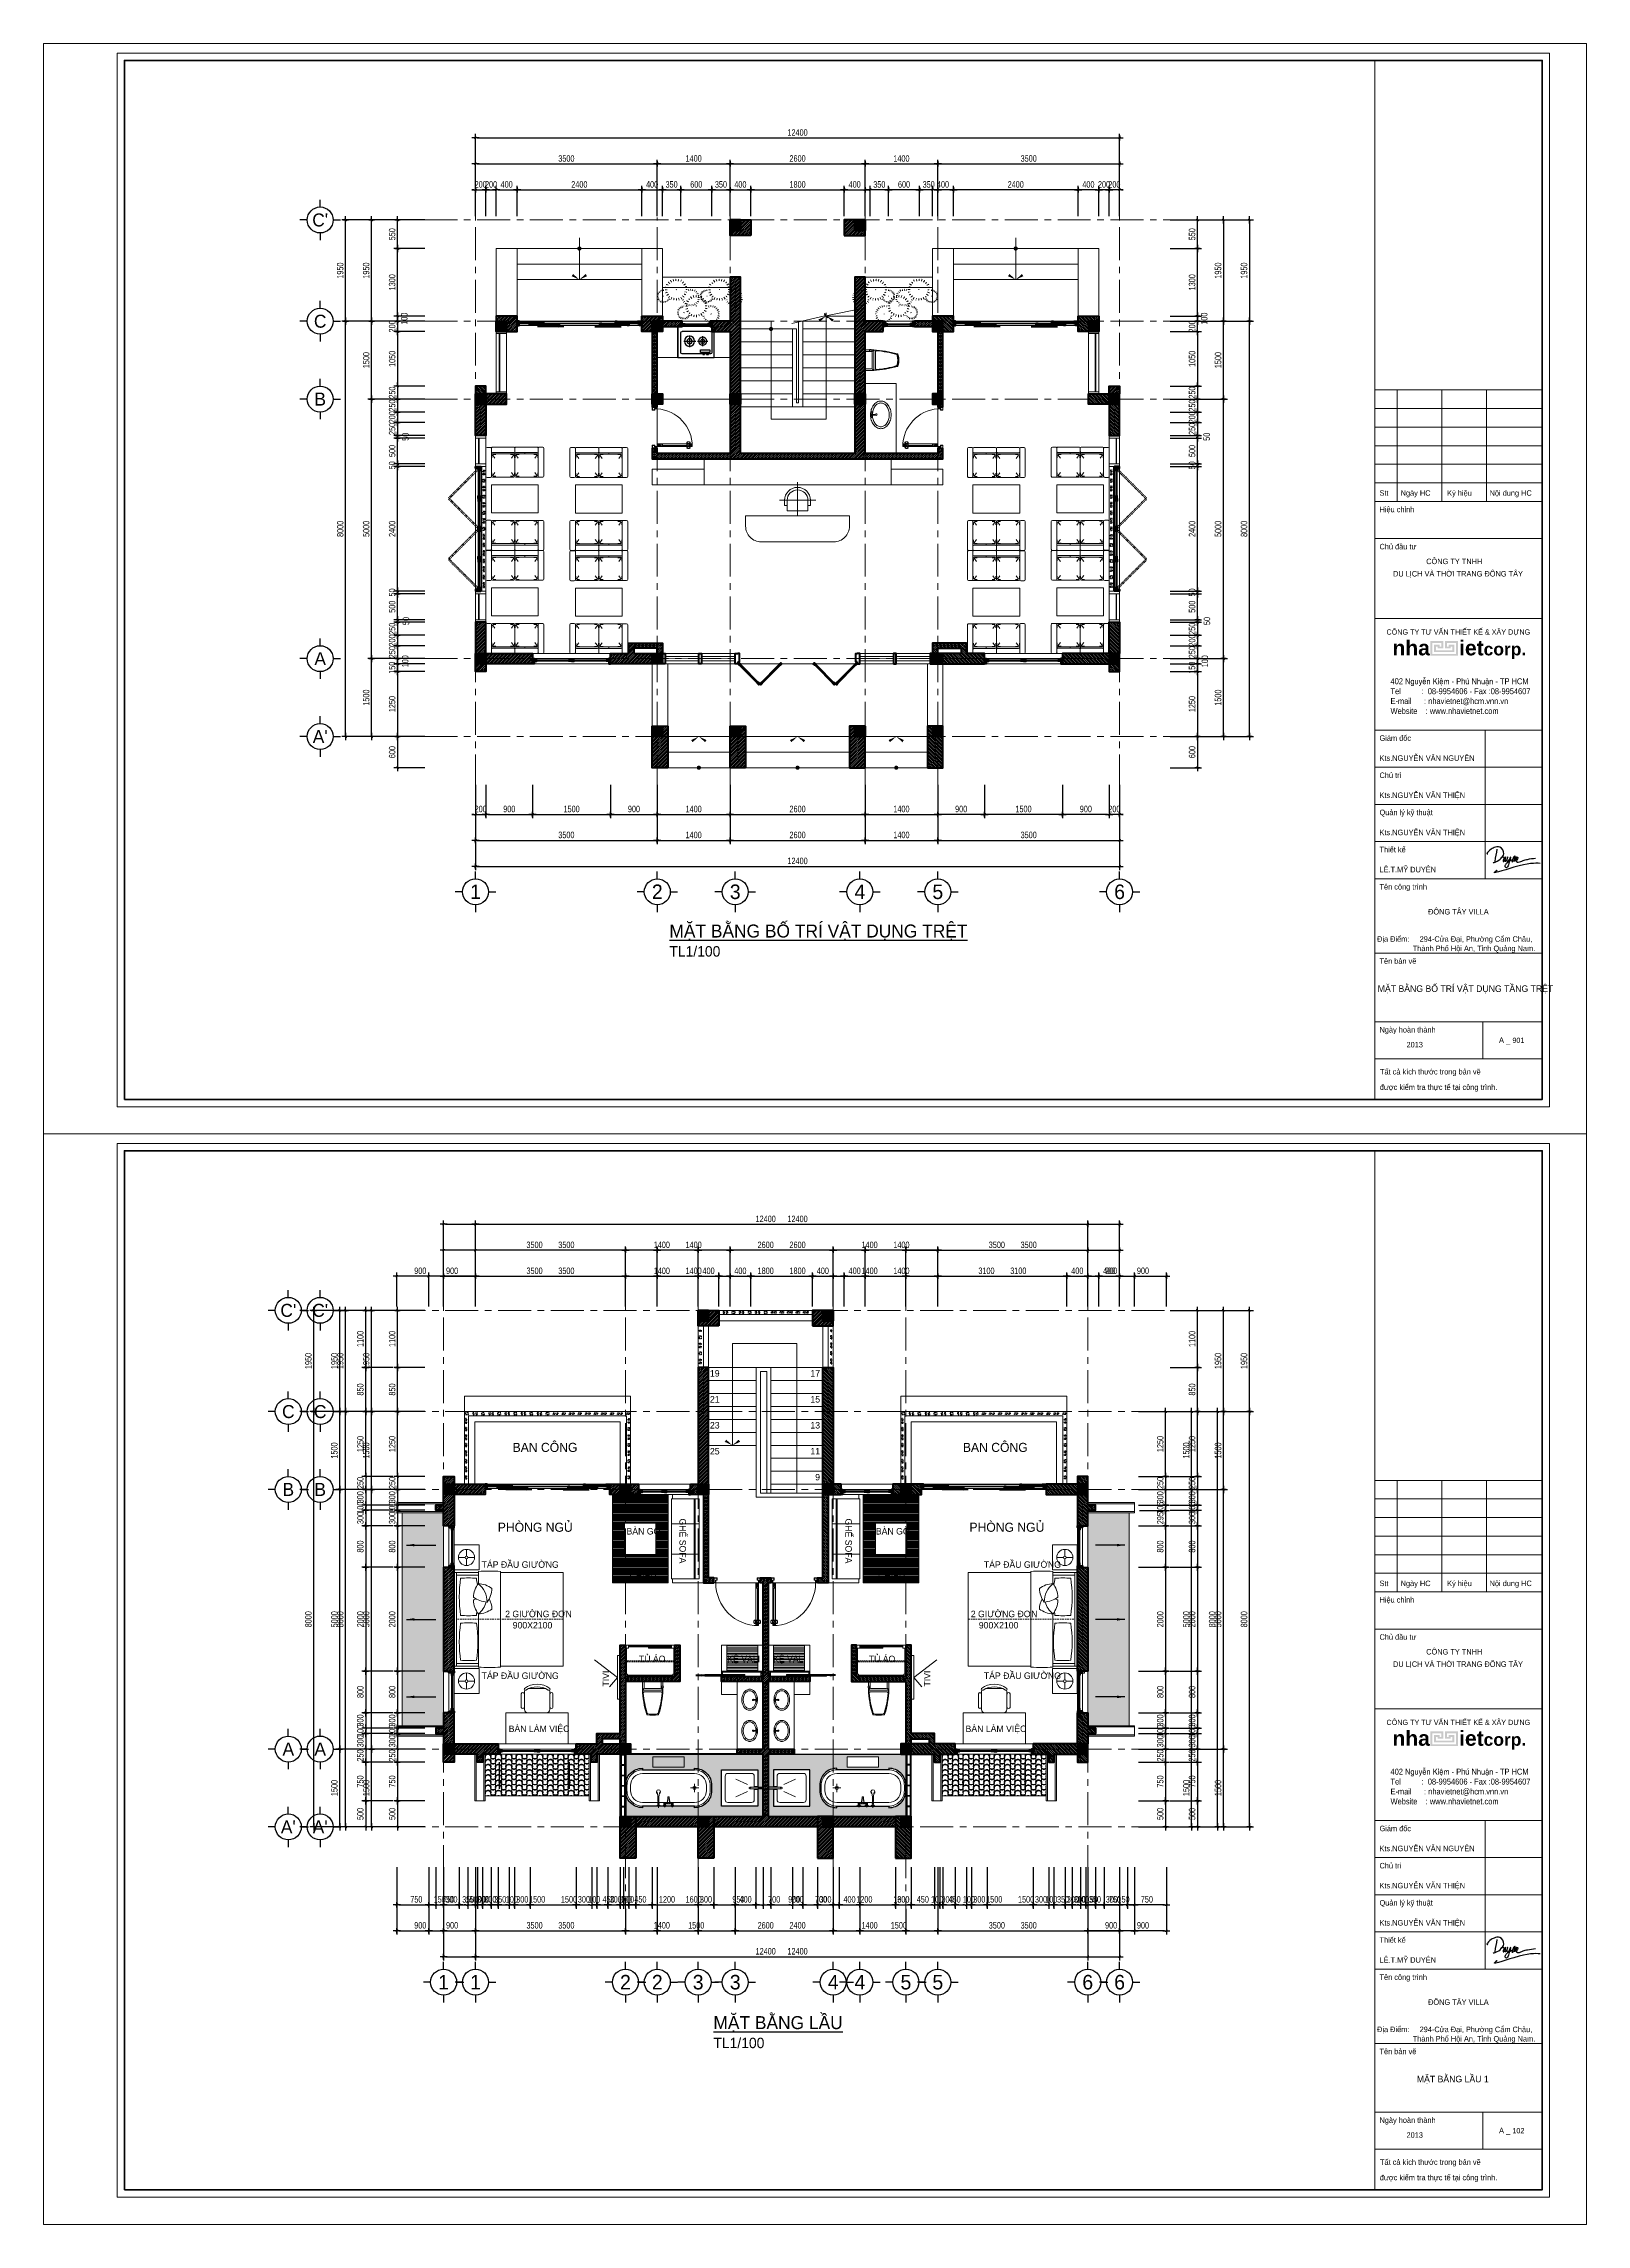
# Model space of a CAD drawing. Header units: inches. Extents: x 88947 to 296847, y 35049 to 161062.
# Drawn here: x 178047 to 207747, y 56051 to 98056 of the extents above; entities that cross this region are included whole.
import ezdxf
from ezdxf.enums import TextEntityAlignment as Align
from ezdxf.xclip import XClip

# ---------------------------------------------------------------- set-up
doc = ezdxf.new("R2010")
doc.units = ezdxf.units.IN
doc.header["$MEASUREMENT"] = 0
doc.header["$XCLIPFRAME"] = 0
doc.header["$PDMODE"] = 1
for name, pattern in [('ACAD_ISO03W100', [30, 12, -18]), ('CENTER', [50.8, 31.75, -6.35, 6.35, -6.35]), ('DASHED2', [9.525, 6.35, -3.175]), ('HIDDEN', [0.375, 0.25, -0.125])]:
    doc.linetypes.add(name, pattern=pattern)
for name, color, linetype in [('$AUDIT_BAD_LAYER1', 7, 'Continuous'), ('aaaa', 34, 'Continuous'), ('NOITHAT', 34, 'Continuous'), ('text', 2, 'Continuous')]:
    doc.layers.add(name, color=color, linetype=linetype)
for name, color, linetype, lineweight in [('0.15', 175, 'Continuous', 20), ('0.4', 1, 'Continuous', 30), ('A-Dims', 145, 'Continuous', 25), ('A-Text', 30, 'Continuous', 9), ('A-Wall', 2, 'Continuous', 35), ('CUA', 42, 'Continuous', 20), ('DIM', 7, 'Continuous', 25), ('GHICHU', 40, 'Continuous', 18), ('HACTH', 8, 'Continuous', 5), ('HATCH', 8, 'Continuous', 5), ('KHUNG 1', 6, 'Continuous', 70), ('KHUNG 2', 144, 'Continuous', 18), ('mb$0$CUA', 42, 'Continuous', 20), ('mb$0$HATCH', 69, 'Continuous', 15), ('mb$0$net cat', 51, 'Continuous', 50), ('mb$0$net manh', 251, 'Continuous', 5), ('Net thay', 3, 'Continuous', 25), ('NETMANH', 192, 'Continuous', 18), ('netthay', 254, 'Continuous', 25), ('THAY', 3, 'Continuous', 18), ('THIETBI', 55, 'Continuous', 13), ('TRUC', 252, 'ACAD_ISO03W100', 13), ('TUONG', 4, 'Continuous', 50), ('vdung', 56, 'Continuous', 9)]:
    doc.layers.add(name, color=color, linetype=linetype, lineweight=lineweight)
doc.styles.add('ATTR', font='romans.shx', dxfattribs={"width": 0.8, "height": 0.7})
doc.styles.add('FRANKO', font='VFRANKO.TTF')
doc.styles.add('KHUNGTEN', font='VHELVEB.TTF')
doc.styles.add('VHELVEN', font='VHELVEN.TTF')
doc.styles.add('VNI-HELVE-CONDENSE', font='VNARIAL.TTF', dxfattribs={"width": 0.7})
doc.dimstyles.new('TAS-100', dxfattribs={"dimscale": 50, "dimtxt": 2.5, "dimasz": 0.7, "dimexe": 1.5, "dimexo": 1.5, "dimgap": 0.8, "dimtad": 1, "dimdec": 0, "dimzin": 3, "dimdsep": 46, "dimtxsty": 'VNI-HELVE-CONDENSE', "dimblk": 'TICK', "dimcen": 2.5, "dimclrt": 71, "dimazin": 2, "dimtfac": 0.75, "dimtdec": 0, "dimtix": 1, "dimtmove": 2, "dimatfit": 2, "dimldrblk": 'TICK123', "dimfxl": 1.5, "dimtolj": 1, "dimtzin": 0, "dimarcsym": 0})
doc.dimstyles.new('TAS-50', dxfattribs={"dimscale": 25, "dimtxt": 2.5, "dimasz": 0.7, "dimexe": 1.5, "dimexo": 1.5, "dimgap": 0.8, "dimtad": 1, "dimdec": 0, "dimzin": 3, "dimdsep": 46, "dimtxsty": 'VNI-HELVE-CONDENSE', "dimblk": 'TICK', "dimcen": 2.5, "dimclrt": 71, "dimazin": 2, "dimtfac": 0.75, "dimtdec": 0, "dimtix": 1, "dimtmove": 2, "dimatfit": 2, "dimldrblk": 'TICK123', "dimfxl": 1.5, "dimtolj": 1, "dimtzin": 0, "dimarcsym": 0})
doc.dimstyles.new('TL 100', dxfattribs={"dimscale": 100, "dimtxt": 1.25, "dimasz": 0.5, "dimexe": 1, "dimexo": 1, "dimgap": 0.5, "dimtad": 1, "dimdec": 0, "dimzin": 3, "dimdsep": 46, "dimtxsty": 'VNI-HELVE-CONDENSE', "dimblk": 'DOT', "dimcen": 2, "dimclrt": 7, "dimazin": 2, "dimtfac": 0.75, "dimtdec": 0, "dimtix": 1, "dimtmove": 2, "dimatfit": 2, "dimfxl": 1.5, "dimtolj": 1, "dimtzin": 0, "dimarcsym": 0})
doc.dimstyles.new('TL100', dxfattribs={"dimscale": 0, "dimtxt": 250, "dimasz": 200, "dimexe": 100, "dimexo": 100, "dimgap": 100, "dimtad": 1, "dimdec": 0, "dimzin": 0, "dimdsep": 46, "dimtxsty": 'VNI-HELVE-CONDENSE', "dimblk": 'ARCHTICK', "dimcen": -6, "dimdle": 10, "dimclrd": 253, "dimclre": 256, "dimclrt": 256, "dimadec": 0, "dimazin": 0, "dimtfac": 0.005, "dimtdec": 0, "dimtix": 1, "dimtmove": 2, "dimatfit": 3, "dimldrblk": 'CLOSEDBLANK', "dimfxl": 1, "dimtolj": 1, "dimtzin": 0, "dimlwd": -1, "dimarcsym": 0})
pattern_1 = [(90, (111957.75, 48618.47), (-100, 200), [25, -175]), (90, (111945.25, 48618.47), (-100, 200), [25, -75]), (90, (111932.75, 48718.47), (-100, 200), [25, -175]), (90, (111995.25, 48568.47), (-100, 200), [12.5, -100, 12.5, -75]), (135, (111970.25, 48580.97), (-100.00003, 6e-15), [17.6777, -265.165]), (135, (111932.75, 48568.47), (-100.00003, 6e-15), [12.63, -270.2127]), (135, (111920.25, 48568.47), (-100.00003, 6e-15), [15.15, -267.6927]), (225, (111920.25, 48693.47), (-100.00003, 6e-15), [15.15, -267.6927]), (225, (111932.75, 48693.47), (-100.00003, 6e-15), [12.63, -270.2127]), (225, (111970.25, 48680.97), (-100.00003, 6e-15), [17.6777, -265.165]), (116.56505, (111970.25, 48593.47), (-100, 4.5e-05), [27.9509, -195.6559]), (116.56505, (111957.75, 48593.47), (-100, 4.5e-05), [27.9509, -195.6559]), (116.56505, (111945.25, 48543.47), (-100, 4.5e-05), [27.9509, -195.6559]), (116.56505, (111932.75, 48543.47), (-100, 4.5e-05), [27.9509, -195.6559]), (153.43495, (111995.25, 48568.47), (-100, -4.5e-05), [27.9509, -419.2627]), (153.43495, (111995.25, 48580.97), (-100, -4.5e-05), [27.9509, -419.2627]), (206.56505, (111995.25, 48680.97), (-100, 4.5e-05), [27.9509, -419.2627]), (206.56505, (111995.25, 48693.47), (-100, 4.5e-05), [27.9509, -419.2627]), (243.43495, (111970.25, 48668.47), (-100, -4.5e-05), [27.9509, -195.6559]), (243.43495, (111957.75, 48668.47), (-100, -4.5e-05), [27.9509, -195.6559]), (243.43495, (111945.25, 48718.47), (-100, -4.5e-05), [27.9509, -195.6559]), (243.43495, (111932.75, 48718.47), (-100, -4.5e-05), [27.9509, -195.6559]), (172.874984, (111995.249, 48568.469), (-100.0000155, -2.54e-05), [100.7782, -1511.6733]), (187.125016, (111995.249, 48693.469), (-100.0000155, 2.54e-05), [100.7782, -1511.6733])]
pattern_2 = [(0, (112590.15, 48901.93), (200, 100), [25, -175]), (0, (112590.15, 48914.43), (200, 100), [25, -75]), (0, (112690.15, 48926.93), (200, 100), [25, -175]), (0, (112540.15, 48864.43), (200, 100), [12.5, -100, 12.5, -75]), (45, (112552.65, 48889.425), (0, 100.00003), [17.6777, -265.165]), (45, (112540.15, 48926.925), (0, 100.00003), [12.63, -270.2127]), (45, (112540.15, 48939.425), (0, 100.00003), [15.15, -267.6927]), (135, (112665.15, 48939.425), (0, 100.00003), [15.15, -267.6927]), (135, (112665.15, 48926.925), (0, 100.00003), [12.63, -270.2127]), (135, (112652.65, 48889.425), (0, 100.00003), [17.6777, -265.165]), (26.56505, (112565.15, 48889.425), (4.5e-05, 100), [27.9509, -195.6559]), (26.56505, (112565.15, 48901.925), (4.5e-05, 100), [27.9509, -195.6559]), (26.56505, (112515.15, 48914.425), (4.5e-05, 100), [27.9509, -195.6559]), (26.56505, (112515.15, 48926.925), (4.5e-05, 100), [27.9509, -195.6559]), (63.43495, (112540.147, 48864.425), (-4.5e-05, 100), [27.9509, -419.2627]), (63.43495, (112552.647, 48864.425), (-4.5e-05, 100), [27.9509, -419.2627]), (116.56505, (112652.647, 48864.425), (4.5e-05, 100), [27.9509, -419.2627]), (116.56505, (112665.147, 48864.425), (4.5e-05, 100), [27.9509, -419.2627]), (153.43495, (112640.15, 48889.425), (-4.5e-05, 100), [27.9509, -195.6559]), (153.43495, (112640.15, 48901.925), (-4.5e-05, 100), [27.9509, -195.6559]), (153.43495, (112690.15, 48914.425), (-4.5e-05, 100), [27.9509, -195.6559]), (153.43495, (112690.15, 48926.925), (-4.5e-05, 100), [27.9509, -195.6559]), (82.874984, (112540.147, 48864.425), (-2.54e-05, 100.0000155), [100.7782, -1511.6733]), (97.125016, (112665.147, 48864.425), (2.54e-05, 100.0000155), [100.7782, -1511.6733])]

msp = doc.modelspace()

# ---------------------------------------------------------------- texts
at = {"layer": 'A-Text', "style": 'FRANKO'}
for s, rotation, p in [('BAØN GOÃ', 0, (189268.8, 69401.8)), ('GHEÁ SOFA', 270, (190350.7, 69647.2)), ('GHEÁ SOFA', 270, (193544.8, 69647.2)), ('BAØN GOÃ', 360, (194068.8, 69401.8)), ('TAÙP ÑAÀU GIÖÔØNG', 0, (186479.5, 68760.6)), ('CHIEÁU', 0, (189327.9, 68547.4)), ('CHIEÁU', 360, (194113.5, 68547.4)), ('TAÙP ÑAÀU GIÖÔØNG', 360, (196148.1, 68760.6)), ('2 GIÖÔØNG ÑÔN', 0, (186932.1, 67809.3)), ('900X2100', 0, (187077.6, 67591.7)), ('2 GIÖÔØNG ÑÔN', 360, (195897.1, 67809.3)), ('900X2100', 360, (196051, 67591.7)), ('TUÛ AÙO', 360, (189507.8, 66942.6)), ('KEÄ VALI', 360, (191208.5, 66942.6)), ('KEÄ VALI', 0, (192089.4, 66942.6)), ('TUÛ AÙO', 0, (193931.9, 66942.6)), ('TAÙP ÑAÀU GIÖÔØNG', 0, (186479.5, 66619.9)), ('TIVI', 90, (188871, 66411.3)), ('TIVI', 90, (195057.5, 66411.3)), ('TAÙP ÑAÀU GIÖÔØNG', 360, (196148.1, 66619.9)), ('BAØN LAØM VIEÄC', 360, (186999.8, 65597.4)), ('BAØN LAØM VIEÄC', 0, (195795.6, 65597.4))]:
    msp.add_text(s, height=125, rotation=rotation, dxfattribs=at).set_placement(p, align=Align.MIDDLE_LEFT)
at = {"layer": 'text', "style": 'FRANKO'}
for s, height, p in [('MAËT BAÈNG BOÁ TRÍ VAÄT DUÏNG TAÀNG TREÄT', 125, (203730.5, 79790.7)), ('901', 100, (206324.1, 78808.3)), ('19', 125, (190874.9, 72381)), ('17', 125, (192809.1, 72381)), ('21', 125, (190874.9, 71881)), ('15', 125, (192809.1, 71881)), ('23', 125, (190874.9, 71381)), ('13', 125, (192809.1, 71381)), ('BAN COÂNG', 175, (187075.3, 70929.6)), ('25', 125, (190874.9, 70881)), ('11', 125, (192809.1, 70881)), ('BAN COÂNG', 175, (195743.8, 70929.6)), ('9', 125, (192900.9, 70381)), ('PHOØNG NGUÛ', 175, (186790.2, 69391.7)), ('PHOØNG NGUÛ', 175, (195870.1, 69391.7)), ('MAËT BAÈNG LAÀU 1', 125, (204483.4, 58788.6)), ('102', 100, (206324.1, 57806.2))]:
    msp.add_text(s, height=height, dxfattribs=at).set_placement(p)
at = {"layer": 'text', "char_height": 250, "attachment_point": 1, "style": 'FRANKO'}
for s, insert, width in [('{\\LMAËT BAÈNG BOÁ TRÍ VAÄT DUÏNG TREÄT \\P\\H0.8x;\\lTL1/100}', (190094, 81088.2), 5864.249), ('{\\LMAËT BAÈNG LAÀU \\P\\H0.8x;\\lTL1/100}', (190941.5, 60062.4), 3670.646)]:
    msp.add_mtext(s, dxfattribs=dict(at, insert=insert, width=width))

# ---------------------------------------------------------------- blocks, each defined once
blk = doc.blocks.new('A$C572C6810')
at = {"layer": 'mb$0$HATCH'}
h = blk.add_hatch(dxfattribs=at)
h.set_pattern_fill('ANSI32', color=256, style=0)
h.set_pattern_definition([(315, (-1420, -132.5), (-6.73519, -6.73519), []), (315, (-1415.51, -132.5), (-6.73519, -6.73519), [])])
h.paths.add_polyline_path([(-1420, -142.5), (-800, -142.5), (-800, -132.5), (-1420, -132.5)])
h = blk.add_hatch(dxfattribs=at)
h.set_pattern_fill('ANSI32', color=256, style=0)
h.set_pattern_definition([(225, (-80, -132.5), (6.73519, -6.73519), []), (225, (-84.49, -132.5), (6.73519, -6.73519), [])])
h.paths.add_polyline_path([(-80, -142.5), (-700, -142.5), (-700, -132.5), (-80, -132.5)])
at = {"layer": 'mb$0$CUA'}
for points in [[(-1500, -200), (0, -200), (0, 0), (-1500, 0)], [(-30, -200), (-30, -100), (-1470, -100), (-1470, -200)], [(-30, -150), (-30, -100), (-1470, -100), (-1470, -150)], [(-750, -125), (-750, -150), (-1420, -150), (-1420, -125)], [(-1420, -142.5), (-800, -142.5), (-800, -132.5), (-1420, -132.5)], [(-750, -125), (-750, -150), (-80, -150), (-80, -125)], [(-80, -142.5), (-700, -142.5), (-700, -132.5), (-80, -132.5)]]:
    blk.add_lwpolyline(points, close=True, dxfattribs=at)
at = {"layer": 'mb$0$net cat'}
for points in [[(-1500, -200), (-1500, -100), (-1470, -100), (-1470, -200)], [(-1470, -125), (-1470, -150), (-1420, -150), (-1420, -125)], [(-750, -125), (-750, -150), (-800, -150), (-800, -125)], [(-750, -125), (-750, -150), (-700, -150), (-700, -125)], [(-30, -125), (-30, -150), (-80, -150), (-80, -125)], [(0, -200), (0, -100), (-30, -100), (-30, -200)]]:
    blk.add_lwpolyline(points, close=True, dxfattribs=at)
at = {"layer": 'mb$0$net manh'}
for points in [[(-1500, -200), (-1470, -100)], [(-1470, -200), (-1500, -100)], [(-1470, -150), (-1420, -125)], [(-1470, -125), (-1420, -150)], [(-750, -150), (-800, -125)], [(-750, -125), (-800, -150)], [(-750, -150), (-700, -125)], [(-750, -125), (-700, -150)], [(-30, -150), (-80, -125)], [(-30, -125), (-80, -150)], [(0, -200), (-30, -100)], [(-30, -200), (0, -100)]]:
    blk.add_lwpolyline(points, dxfattribs=at)
blk = doc.blocks.new('TICK')
at = {"layer": 'A-Dims', "color": 1}
for p, q in [((-2, 0), (2, 0)), ((0, 1.5), (0, -1.5))]:
    blk.add_line(p, q, dxfattribs=at)
at = {"layer": 'A-Dims', "color": 1, "const_width": 0.788}
blk.add_lwpolyline([(-0.3, -0.3), (0.4, 0.4)], dxfattribs=at)
at = {"layer": 'A-Dims', "color": 1, "const_width": 0.394}
for points in [[(0.2, 0.5, -0.414214), (0.5, 0.5, -1)], [(0.5, 0.5, -0.414214), (0.5, 0.2, -1)], [(-0.5, -0.2, 0.414214), (-0.5, -0.5, 1)], [(-0.5, -0.5, 0.414214), (-0.2, -0.5, 1)]]:
    blk.add_lwpolyline(points, format="xyb", dxfattribs=at)
blk = doc.blocks.new('*D310')
at = {"layer": 'Defpoints', "color": 0}
for p in [(185748, 62207), (189248, 62207), (189248, 61707)]:
    blk.add_point(p, dxfattribs=at)
at = {"layer": 'DIM', "color": 0, "lineweight": -2}
for p, q in [((185748, 62132), (185748, 61632)), ((189248, 62132), (189248, 61632)), ((185783, 61707), (189213, 61707))]:
    blk.add_line(p, q, dxfattribs=at)
at = {"layer": 'DIM', "color": 0, "lineweight": -2, "xscale": 35, "yscale": 35, "zscale": 35, "rotation": 180}
blk.add_blockref('TICK', (185748, 61707), dxfattribs=at)
at = {"layer": 'DIM', "color": 0, "lineweight": -2, "xscale": 35, "yscale": 35, "zscale": 35}
blk.add_blockref('TICK', (189248, 61707), dxfattribs=at)
at = {"layer": 'DIM', "color": 71, "insert": (187498, 61811), "char_height": 125, "attachment_point": 5, "style": 'VNI-HELVE-CONDENSE'}
blk.add_mtext('\\A1;3500', dxfattribs=at)
blk = doc.blocks.new('TICK123')
at = {"layer": 'A-Dims', "color": 1}
blk.add_lwpolyline([(0, 0, 0, 0.84, 0), (-2.1, 0, 8.4, 8.4, 0)], format="xyseb", dxfattribs=at)
blk = doc.blocks.new('*D311')
at = {"layer": 'Defpoints', "color": 0}
for p in [(189248, 62207), (190648, 62207), (190648, 61707)]:
    blk.add_point(p, dxfattribs=at)
at = {"layer": 'DIM', "color": 0, "lineweight": -2}
for p, q in [((189248, 62132), (189248, 61632)), ((190648, 62132), (190648, 61632)), ((189283, 61707), (190613, 61707))]:
    blk.add_line(p, q, dxfattribs=at)
at = {"layer": 'DIM', "color": 0, "lineweight": -2, "xscale": 35, "yscale": 35, "zscale": 35, "rotation": 180}
blk.add_blockref('TICK', (189248, 61707), dxfattribs=at)
at = {"layer": 'DIM', "color": 0, "lineweight": -2, "xscale": 35, "yscale": 35, "zscale": 35}
blk.add_blockref('TICK', (190648, 61707), dxfattribs=at)
at = {"layer": 'DIM', "color": 71, "insert": (189948, 61811), "char_height": 125, "attachment_point": 5, "style": 'VNI-HELVE-CONDENSE'}
blk.add_mtext('\\A1;1400', dxfattribs=at)
blk = doc.blocks.new('*D312')
at = {"layer": 'Defpoints', "color": 0}
for p in [(190648, 62207), (193248, 62207), (193248, 61707)]:
    blk.add_point(p, dxfattribs=at)
at = {"layer": 'DIM', "color": 0, "lineweight": -2}
for p, q in [((190648, 62132), (190648, 61632)), ((193248, 62132), (193248, 61632)), ((190683, 61707), (193213, 61707))]:
    blk.add_line(p, q, dxfattribs=at)
at = {"layer": 'DIM', "color": 0, "lineweight": -2, "xscale": 35, "yscale": 35, "zscale": 35, "rotation": 180}
blk.add_blockref('TICK', (190648, 61707), dxfattribs=at)
at = {"layer": 'DIM', "color": 0, "lineweight": -2, "xscale": 35, "yscale": 35, "zscale": 35}
blk.add_blockref('TICK', (193248, 61707), dxfattribs=at)
at = {"layer": 'DIM', "color": 71, "insert": (191948, 61811), "char_height": 125, "attachment_point": 5, "style": 'VNI-HELVE-CONDENSE'}
blk.add_mtext('\\A1;2600', dxfattribs=at)
blk = doc.blocks.new('*D313')
at = {"layer": 'Defpoints', "color": 0}
for p in [(193248, 62207), (194648, 62207), (194648, 61707)]:
    blk.add_point(p, dxfattribs=at)
at = {"layer": 'DIM', "color": 0, "lineweight": -2}
for p, q in [((193248, 62132), (193248, 61632)), ((194648, 62132), (194648, 61632)), ((193283, 61707), (194613, 61707))]:
    blk.add_line(p, q, dxfattribs=at)
at = {"layer": 'DIM', "color": 0, "lineweight": -2, "xscale": 35, "yscale": 35, "zscale": 35, "rotation": 180}
blk.add_blockref('TICK', (193248, 61707), dxfattribs=at)
at = {"layer": 'DIM', "color": 0, "lineweight": -2, "xscale": 35, "yscale": 35, "zscale": 35}
blk.add_blockref('TICK', (194648, 61707), dxfattribs=at)
at = {"layer": 'DIM', "color": 71, "insert": (193948, 61811), "char_height": 125, "attachment_point": 5, "style": 'VNI-HELVE-CONDENSE'}
blk.add_mtext('\\A1;1400', dxfattribs=at)
blk = doc.blocks.new('*D314')
at = {"layer": 'Defpoints', "color": 0}
for p in [(194648, 62207), (198148, 62207), (198148, 61707)]:
    blk.add_point(p, dxfattribs=at)
at = {"layer": 'DIM', "color": 0, "lineweight": -2}
for p, q in [((194648, 62132), (194648, 61632)), ((198148, 62132), (198148, 61632)), ((194683, 61707), (198113, 61707))]:
    blk.add_line(p, q, dxfattribs=at)
at = {"layer": 'DIM', "color": 0, "lineweight": -2, "xscale": 35, "yscale": 35, "zscale": 35, "rotation": 180}
blk.add_blockref('TICK', (194648, 61707), dxfattribs=at)
at = {"layer": 'DIM', "color": 0, "lineweight": -2, "xscale": 35, "yscale": 35, "zscale": 35}
blk.add_blockref('TICK', (198148, 61707), dxfattribs=at)
at = {"layer": 'DIM', "color": 71, "insert": (196398, 61811), "char_height": 125, "attachment_point": 5, "style": 'VNI-HELVE-CONDENSE'}
blk.add_mtext('\\A1;3500', dxfattribs=at)
blk = doc.blocks.new('*D315')
at = {"layer": 'Defpoints', "color": 0}
for p in [(185748, 62207), (198148, 62207), (198148, 61207)]:
    blk.add_point(p, dxfattribs=at)
at = {"layer": 'DIM', "color": 0, "lineweight": -2}
for p, q in [((185748, 62132), (185748, 61132)), ((198148, 62132), (198148, 61132)), ((185783, 61207), (198113, 61207))]:
    blk.add_line(p, q, dxfattribs=at)
at = {"layer": 'DIM', "color": 0, "lineweight": -2, "xscale": 35, "yscale": 35, "zscale": 35, "rotation": 180}
blk.add_blockref('TICK', (185748, 61207), dxfattribs=at)
at = {"layer": 'DIM', "color": 0, "lineweight": -2, "xscale": 35, "yscale": 35, "zscale": 35}
blk.add_blockref('TICK', (198148, 61207), dxfattribs=at)
at = {"layer": 'DIM', "color": 71, "insert": (191948, 61311), "char_height": 125, "attachment_point": 5, "style": 'VNI-HELVE-CONDENSE'}
blk.add_mtext('\\A1;12400', dxfattribs=at)
blk = doc.blocks.new('*D316')
at = {"layer": 'Defpoints', "color": 0}
for p in [(183748, 65207), (184848, 65207), (184848, 63707)]:
    blk.add_point(p, dxfattribs=at)
at = {"layer": 'DIM', "color": 0, "lineweight": -2}
for p, q in [((184773, 65207), (183673, 65207)), ((183748, 63742), (183748, 65172)), ((184773, 63707), (183673, 63707))]:
    blk.add_line(p, q, dxfattribs=at)
at = {"layer": 'DIM', "color": 0, "lineweight": -2, "xscale": 35, "yscale": 35, "zscale": 35}
for p, rotation in [((183748, 65207), 90), ((183748, 63707), 270)]:
    blk.add_blockref('TICK', p, dxfattribs=dict(at, rotation=rotation))
at = {"layer": 'DIM', "color": 71, "insert": (183644, 64457), "char_height": 125, "attachment_point": 5, "rotation": 90, "style": 'VNI-HELVE-CONDENSE'}
blk.add_mtext('\\A1;1500', dxfattribs=at)
blk = doc.blocks.new('*D317')
at = {"layer": 'Defpoints', "color": 0}
for p in [(183748, 70207), (184848, 70207), (184848, 65207)]:
    blk.add_point(p, dxfattribs=at)
at = {"layer": 'DIM', "color": 0, "lineweight": -2}
for p, q in [((184773, 70207), (183673, 70207)), ((183748, 65242), (183748, 70172)), ((184773, 65207), (183673, 65207))]:
    blk.add_line(p, q, dxfattribs=at)
at = {"layer": 'DIM', "color": 0, "lineweight": -2, "xscale": 35, "yscale": 35, "zscale": 35}
for p, rotation in [((183748, 70207), 90), ((183748, 65207), 270)]:
    blk.add_blockref('TICK', p, dxfattribs=dict(at, rotation=rotation))
at = {"layer": 'DIM', "color": 71, "insert": (183644, 67707), "char_height": 125, "attachment_point": 5, "rotation": 90, "style": 'VNI-HELVE-CONDENSE'}
blk.add_mtext('\\A1;5000', dxfattribs=at)
blk = doc.blocks.new('*D318')
at = {"layer": 'Defpoints', "color": 0}
for p in [(183748, 71707), (184848, 71707), (184848, 70207)]:
    blk.add_point(p, dxfattribs=at)
at = {"layer": 'DIM', "color": 0, "lineweight": -2}
for p, q in [((184773, 71707), (183673, 71707)), ((183748, 70242), (183748, 71672)), ((184773, 70207), (183673, 70207))]:
    blk.add_line(p, q, dxfattribs=at)
at = {"layer": 'DIM', "color": 0, "lineweight": -2, "xscale": 35, "yscale": 35, "zscale": 35}
for p, rotation in [((183748, 71707), 90), ((183748, 70207), 270)]:
    blk.add_blockref('TICK', p, dxfattribs=dict(at, rotation=rotation))
at = {"layer": 'DIM', "color": 71, "insert": (183644, 70957), "char_height": 125, "attachment_point": 5, "rotation": 90, "style": 'VNI-HELVE-CONDENSE'}
blk.add_mtext('\\A1;1500', dxfattribs=at)
blk = doc.blocks.new('*D319')
at = {"layer": 'Defpoints', "color": 0}
for p in [(183248, 71707), (184848, 71707), (184848, 63707)]:
    blk.add_point(p, dxfattribs=at)
at = {"layer": 'DIM', "color": 0, "lineweight": -2}
for p, q in [((184773, 71707), (183173, 71707)), ((183248, 63742), (183248, 71672)), ((184773, 63707), (183173, 63707))]:
    blk.add_line(p, q, dxfattribs=at)
at = {"layer": 'DIM', "color": 0, "lineweight": -2, "xscale": 35, "yscale": 35, "zscale": 35}
for p, rotation in [((183248, 71707), 90), ((183248, 63707), 270)]:
    blk.add_blockref('TICK', p, dxfattribs=dict(at, rotation=rotation))
at = {"layer": 'DIM', "color": 71, "insert": (183144, 67707), "char_height": 125, "attachment_point": 5, "rotation": 90, "style": 'VNI-HELVE-CONDENSE'}
blk.add_mtext('\\A1;8000', dxfattribs=at)
blk = doc.blocks.new('A$C22DF5D2D')
for points in [[(-10, 1159), (-123, 479), (-148, 421), (-212, 409), (-104, 451), (219, 660), (363, 901), (147, 1267), (-150, 1235), (-388, 1094), (-537, 889), (-506, 892)], [(2356, 378), (916, 165), (-61, -39), (0, 0), (-61, -39)], [(255, 700), (290, 728), (339, 743), (363, 705), (341, 552), (331, 483), (357, 485), (464, 729), (431, 561), (448, 495), (513, 535), (530, 566), (588, 726), (535, 529), (559, 486), (639, 526), (747, 742), (622, 304), (565, 189), (507, 143), (444, 188), (443, 257), (521, 382), (803, 578), (926, 655), (981, 729), (981, 766), (870, 665), (831, 456), (904, 515), (1051, 736), (976, 480), (1094, 717), (1127, 703), (1105, 634), (1056, 499), (1066, 460), (1148, 442), (1421, 530), (1656, 597), (2094, 666)]]:
    blk.add_spline(points, degree=3)
blk = doc.blocks.new('khung ten')
at = {"layer": '0.4'}
h = blk.add_hatch(color=256, dxfattribs=at)
h.paths.add_polyline_path([(303108, -206615), (302758, -206615), (302758, -207015), (303508, -207015), (303508, -206615), (303158, -206615), (303158, -206815), (303308, -206815), (303308, -206765), (303358, -206765), (303358, -206865), (302908, -206865), (302908, -206765), (302958, -206765), (302958, -206815), (303108, -206815)])
h.paths.add_polyline_path([(303058, -206665), (303058, -206765), (303008, -206765), (303008, -206715), (302858, -206715), (302858, -206915), (303408, -206915), (303408, -206715), (303258, -206715), (303258, -206765), (303208, -206765), (303208, -206665), (303458, -206665), (303458, -206965), (302808, -206965), (302808, -206665)], flags=16)
at = {"layer": '0.15', "ltscale": 0.7}
blk.add_line((301249, -213090), (305804, -213090), dxfattribs=at)
at = {"layer": 'A-Wall', "ltscale": 0.7}
blk.add_lwpolyline([(267204, -219099), (305804, -219099), (305804, -190799), (267204, -190799)], close=True, dxfattribs=at)
at = {"layer": 'KHUNG 2', "ltscale": 0.7}
for p, q in [((301249, -219099), (301249, -190799)), ((301249, -199776), (305804, -199776)), ((301856, -202813), (301856, -199776)), ((303071, -202813), (303071, -199776)), ((304286, -202813), (304286, -199776)), ((301249, -200282), (305804, -200282)), ((301249, -200789), (305804, -200789)), ((305804, -201295), (301249, -201295)), ((301249, -201801), (305804, -201801)), ((301249, -202307), (305804, -202307)), ((301249, -202813), (305804, -202813)), ((301249, -203826), (305804, -203826)), ((301249, -206004), (305804, -206004)), ((301249, -209041), (305804, -209041)), ((304246, -213090), (304246, -209041)), ((301249, -210053), (305804, -210053)), ((301249, -211065), (305804, -211065)), ((301249, -212078), (305804, -212078)), ((301249, -213090), (305804, -213090)), ((301249, -215115), (305804, -215115)), ((301249, -216986), (305804, -216986)), ((304185, -217998), (304185, -216986)), ((301249, -217998), (305804, -217998))]:
    blk.add_line(p, q, dxfattribs=at)
blk.add_lwpolyline([(267004, -219299), (306004, -219299), (306004, -190599), (267004, -190599)], close=True, dxfattribs=at)
at = {"layer": 'NETMANH', "ltscale": 0.7}
blk.add_lwpolyline([(265004, -220042), (307004, -220042), (307004, -190342), (265004, -190342)], close=True, dxfattribs=at)
at = {"layer": 'text', "linetype": 'Continuous', "xscale": 0.5, "yscale": 0.5, "zscale": 0.5}
blk.add_blockref('A$C22DF5D2D', (304573, -212860), dxfattribs=at)
at = {"layer": '$AUDIT_BAD_LAYER1', "color": 2, "linetype": 'Continuous', "style": 'KHUNGTEN', "width": 0.9}
blk.add_text('COÂNG TY TÖ VAÁN THIEÁT KEÁ & XAÂY DÖÏNG', height=142.53, dxfattribs=at).set_placement((303519, -206369), align=Align.MIDDLE_CENTER)
at = {"layer": '$AUDIT_BAD_LAYER1', "color": 2, "linetype": 'Continuous', "insert": (301673, -207630), "char_height": 161.97, "width": 6102.51, "attachment_point": 1, "style": 'KHUNGTEN'}
blk.add_mtext('{\\fVNI-Helve-Condense|b0|i0|c0|p2;402 Nguyeãn Kieäm - Phuù Nhuaän - TP HCM \\PTel          :  08-9954606 - Fax :08-9954607\\PE-mail      : nhavietnet@hcm.vnn.vn\\PWebsite    : www.nhavietnet.com}', dxfattribs=at)
at = {"layer": 'text', "linetype": 'Continuous', "style": 'FRANKO'}
for s, p in [('Stt', (301373, -202657)), ('Ngaøy HC', (301948, -202657)), ('Kyù hieäu', (303215, -202657)), ('Noäi dung HC', (304369, -202657)), ('Hieäu chænh', (301373, -203106)), ('Chuû ñaàu tö', (301373, -204118)), ('COÂNG TY TNHH ', (302644, -204520)), ('DU LÒCH VAØ THÔØI TRANG ÑOÂNG TAÂY', (301740, -204857)), ('Giaùm ñoác', (301373, -209334)), ('Chuû trì', (301373, -210346)), ('Kts.NGUYEÃN VAÊN NGUYEÂN', (301373, -209878)), ('Kts.NGUYEÃN VAÊN THIEÄN', (301373, -210890)), ('Quaûn lyù kyõ thuaät', (301373, -211358)), ('Kts.NGUYEÃN VAÊN THIEÄN', (301373, -211903)), ('Thieát keá', (301373, -212370)), ('Teân coâng trình', (301373, -213383)), ('LEÂ.T.MYÕ DUYEÂN', (301373, -212915)), ('ÑOÂNG TAÂY VILLA', (302695, -214063)), ('Ñòa Ñieåm:     294-Cöûa Ñaïi, Phöôøng Caåm Chaâu, ', (301306, -214806)), ('Thaønh Phoá Hoäi An, Tænh Quaûng Nam.', (302278, -215061)), ('Teân baûn veõ ', (301373, -215407)), ('Ngaøy hoaøn thaønh', (301373, -217278)), ('2013', (302108, -217684)), ('A _ ', (304627, -217560)), ('Taát caû kích thöôùc trong baûn veõ ', (301385, -218421)), ('ñöôïc kieåm tra thöïc teá taïi coâng trình.', (301381, -218842))]:
    blk.add_text(s, height=150, dxfattribs=at).set_placement(p)
at = {"layer": 'text', "linetype": 'Continuous', "insert": (303546, -206852), "char_height": 410.12, "width": 9417.44, "attachment_point": 5, "style": 'KHUNGTEN'}
blk.add_mtext('{\\fVNI-Helve|b1|i0|c0|p2;nha     iet\\H0.8274x;corp.}', dxfattribs=at)
blk = doc.blocks.new('*D320')
at = {"layer": 'Defpoints', "color": 0}
for p in [(184248, 71707), (184848, 71707), (184848, 70457)]:
    blk.add_point(p, dxfattribs=at)
at = {"layer": 'DIM', "color": 0, "lineweight": -2}
for p, q in [((184773, 71707), (184173, 71707)), ((184248, 70492), (184248, 71672)), ((184773, 70457), (184173, 70457))]:
    blk.add_line(p, q, dxfattribs=at)
at = {"layer": 'DIM', "color": 0, "lineweight": -2, "xscale": 35, "yscale": 35, "zscale": 35}
for p, rotation in [((184248, 71707), 90), ((184248, 70457), 270)]:
    blk.add_blockref('TICK', p, dxfattribs=dict(at, rotation=rotation))
at = {"layer": 'DIM', "color": 71, "insert": (184144, 71082), "char_height": 125, "attachment_point": 5, "rotation": 90, "style": 'VNI-HELVE-CONDENSE'}
blk.add_mtext('\\A1;1250', dxfattribs=at)
blk = doc.blocks.new('*D321')
at = {"layer": 'Defpoints', "color": 0}
for p in [(184248, 70207), (184848, 70457), (184848, 70207)]:
    blk.add_point(p, dxfattribs=at)
at = {"layer": 'DIM', "color": 0, "lineweight": -2}
for p, q in [((184773, 70457), (184173, 70457)), ((184773, 70207), (184173, 70207)), ((184248, 70492), (184248, 70527)), ((184248, 70457), (184248, 70207)), ((184248, 70172), (184248, 70137))]:
    blk.add_line(p, q, dxfattribs=at)
at = {"layer": 'DIM', "color": 0, "lineweight": -2, "xscale": 35, "yscale": 35, "zscale": 35}
for p, rotation in [((184248, 70457), 270), ((184248, 70207), 90)]:
    blk.add_blockref('TICK', p, dxfattribs=dict(at, rotation=rotation))
at = {"layer": 'DIM', "color": 71, "insert": (184144, 70332), "char_height": 125, "attachment_point": 5, "rotation": 90, "style": 'VNI-HELVE-CONDENSE'}
blk.add_mtext('\\A1;250', dxfattribs=at)
blk = doc.blocks.new('*D322')
at = {"layer": 'Defpoints', "color": 0}
for p in [(184848, 70207), (184248, 69907), (184848, 69907)]:
    blk.add_point(p, dxfattribs=at)
at = {"layer": 'DIM', "color": 0, "lineweight": -2}
for p, q in [((184773, 70207), (184173, 70207)), ((184248, 70172), (184248, 69942)), ((184773, 69907), (184173, 69907))]:
    blk.add_line(p, q, dxfattribs=at)
at = {"layer": 'DIM', "color": 0, "lineweight": -2, "xscale": 35, "yscale": 35, "zscale": 35}
for p, rotation in [((184248, 70207), 90), ((184248, 69907), 270)]:
    blk.add_blockref('TICK', p, dxfattribs=dict(at, rotation=rotation))
at = {"layer": 'DIM', "color": 71, "insert": (184144, 70057), "char_height": 125, "attachment_point": 5, "rotation": 90, "style": 'VNI-HELVE-CONDENSE'}
blk.add_mtext('\\A1;300', dxfattribs=at)
blk = doc.blocks.new('*D323')
at = {"layer": 'Defpoints', "color": 0}
for p in [(184248, 69807), (184848, 69907), (184848, 69807)]:
    blk.add_point(p, dxfattribs=at)
at = {"layer": 'DIM', "color": 0, "lineweight": -2}
for p, q in [((184773, 69907), (184173, 69907)), ((184773, 69807), (184173, 69807)), ((184248, 69942), (184248, 69977)), ((184248, 69907), (184248, 69807)), ((184248, 69772), (184248, 69737))]:
    blk.add_line(p, q, dxfattribs=at)
at = {"layer": 'DIM', "color": 0, "lineweight": -2, "xscale": 35, "yscale": 35, "zscale": 35}
for p, rotation in [((184248, 69907), 270), ((184248, 69807), 90)]:
    blk.add_blockref('TICK', p, dxfattribs=dict(at, rotation=rotation))
at = {"layer": 'DIM', "color": 71, "insert": (184144, 69857), "char_height": 125, "attachment_point": 5, "rotation": 90, "style": 'VNI-HELVE-CONDENSE'}
blk.add_mtext('\\A1;100', dxfattribs=at)
blk = doc.blocks.new('*D324')
at = {"layer": 'Defpoints', "color": 0}
for p in [(184848, 69807), (184248, 69507), (184848, 69507)]:
    blk.add_point(p, dxfattribs=at)
at = {"layer": 'DIM', "color": 0, "lineweight": -2}
for p, q in [((184773, 69807), (184173, 69807)), ((184248, 69772), (184248, 69542)), ((184773, 69507), (184173, 69507))]:
    blk.add_line(p, q, dxfattribs=at)
at = {"layer": 'DIM', "color": 0, "lineweight": -2, "xscale": 35, "yscale": 35, "zscale": 35}
for p, rotation in [((184248, 69807), 90), ((184248, 69507), 270)]:
    blk.add_blockref('TICK', p, dxfattribs=dict(at, rotation=rotation))
at = {"layer": 'DIM', "color": 71, "insert": (184144, 69657), "char_height": 125, "attachment_point": 5, "rotation": 90, "style": 'VNI-HELVE-CONDENSE'}
blk.add_mtext('\\A1;300', dxfattribs=at)
blk = doc.blocks.new('*D325')
at = {"layer": 'Defpoints', "color": 0}
for p in [(184848, 69507), (184248, 68707), (184848, 68707)]:
    blk.add_point(p, dxfattribs=at)
at = {"layer": 'DIM', "color": 0, "lineweight": -2}
for p, q in [((184773, 69507), (184173, 69507)), ((184248, 69472), (184248, 68742)), ((184773, 68707), (184173, 68707))]:
    blk.add_line(p, q, dxfattribs=at)
at = {"layer": 'DIM', "color": 0, "lineweight": -2, "xscale": 35, "yscale": 35, "zscale": 35}
for p, rotation in [((184248, 69507), 90), ((184248, 68707), 270)]:
    blk.add_blockref('TICK', p, dxfattribs=dict(at, rotation=rotation))
at = {"layer": 'DIM', "color": 71, "insert": (184144, 69107), "char_height": 125, "attachment_point": 5, "rotation": 90, "style": 'VNI-HELVE-CONDENSE'}
blk.add_mtext('\\A1;800', dxfattribs=at)
blk = doc.blocks.new('*D326')
at = {"layer": 'Defpoints', "color": 0}
for p in [(184848, 68707), (184248, 66707), (184848, 66707)]:
    blk.add_point(p, dxfattribs=at)
at = {"layer": 'DIM', "color": 0, "lineweight": -2}
for p, q in [((184773, 68707), (184173, 68707)), ((184248, 68672), (184248, 66742)), ((184773, 66707), (184173, 66707))]:
    blk.add_line(p, q, dxfattribs=at)
at = {"layer": 'DIM', "color": 0, "lineweight": -2, "xscale": 35, "yscale": 35, "zscale": 35}
for p, rotation in [((184248, 68707), 90), ((184248, 66707), 270)]:
    blk.add_blockref('TICK', p, dxfattribs=dict(at, rotation=rotation))
at = {"layer": 'DIM', "color": 71, "insert": (184144, 67707), "char_height": 125, "attachment_point": 5, "rotation": 90, "style": 'VNI-HELVE-CONDENSE'}
blk.add_mtext('\\A1;2000', dxfattribs=at)
blk = doc.blocks.new('*D327')
at = {"layer": 'Defpoints', "color": 0}
for p in [(184848, 66707), (184248, 65907), (184848, 65907)]:
    blk.add_point(p, dxfattribs=at)
at = {"layer": 'DIM', "color": 0, "lineweight": -2}
for p, q in [((184773, 66707), (184173, 66707)), ((184248, 66672), (184248, 65942)), ((184773, 65907), (184173, 65907))]:
    blk.add_line(p, q, dxfattribs=at)
at = {"layer": 'DIM', "color": 0, "lineweight": -2, "xscale": 35, "yscale": 35, "zscale": 35}
for p, rotation in [((184248, 66707), 90), ((184248, 65907), 270)]:
    blk.add_blockref('TICK', p, dxfattribs=dict(at, rotation=rotation))
at = {"layer": 'DIM', "color": 71, "insert": (184144, 66307), "char_height": 125, "attachment_point": 5, "rotation": 90, "style": 'VNI-HELVE-CONDENSE'}
blk.add_mtext('\\A1;800', dxfattribs=at)
blk = doc.blocks.new('*D328')
at = {"layer": 'Defpoints', "color": 0}
for p in [(184248, 65607), (184848, 65907), (184848, 65607)]:
    blk.add_point(p, dxfattribs=at)
at = {"layer": 'DIM', "color": 0, "lineweight": -2}
for p, q in [((184773, 65907), (184173, 65907)), ((184773, 65607), (184173, 65607)), ((184248, 65872), (184248, 65642))]:
    blk.add_line(p, q, dxfattribs=at)
at = {"layer": 'DIM', "color": 0, "lineweight": -2, "xscale": 35, "yscale": 35, "zscale": 35}
for p, rotation in [((184248, 65907), 90), ((184248, 65607), 270)]:
    blk.add_blockref('TICK', p, dxfattribs=dict(at, rotation=rotation))
at = {"layer": 'DIM', "color": 71, "insert": (184144, 65757), "char_height": 125, "attachment_point": 5, "rotation": 90, "style": 'VNI-HELVE-CONDENSE'}
blk.add_mtext('\\A1;300', dxfattribs=at)
blk = doc.blocks.new('*D329')
at = {"layer": 'Defpoints', "color": 0}
for p in [(184848, 65607), (184248, 65507), (184848, 65507)]:
    blk.add_point(p, dxfattribs=at)
at = {"layer": 'DIM', "color": 0, "lineweight": -2}
for p, q in [((184773, 65607), (184173, 65607)), ((184248, 65642), (184248, 65677)), ((184248, 65607), (184248, 65507)), ((184773, 65507), (184173, 65507)), ((184248, 65472), (184248, 65437))]:
    blk.add_line(p, q, dxfattribs=at)
at = {"layer": 'DIM', "color": 0, "lineweight": -2, "xscale": 35, "yscale": 35, "zscale": 35}
for p, rotation in [((184248, 65607), 270), ((184248, 65507), 90)]:
    blk.add_blockref('TICK', p, dxfattribs=dict(at, rotation=rotation))
at = {"layer": 'DIM', "color": 71, "insert": (184144, 65557), "char_height": 125, "attachment_point": 5, "rotation": 90, "style": 'VNI-HELVE-CONDENSE'}
blk.add_mtext('\\A1;100', dxfattribs=at)
blk = doc.blocks.new('*D330')
at = {"layer": 'Defpoints', "color": 0}
for p in [(184248, 65207), (184848, 65507), (184848, 65207)]:
    blk.add_point(p, dxfattribs=at)
at = {"layer": 'DIM', "color": 0, "lineweight": -2}
for p, q in [((184773, 65507), (184173, 65507)), ((184773, 65207), (184173, 65207)), ((184248, 65472), (184248, 65242))]:
    blk.add_line(p, q, dxfattribs=at)
at = {"layer": 'DIM', "color": 0, "lineweight": -2, "xscale": 35, "yscale": 35, "zscale": 35}
for p, rotation in [((184248, 65507), 90), ((184248, 65207), 270)]:
    blk.add_blockref('TICK', p, dxfattribs=dict(at, rotation=rotation))
at = {"layer": 'DIM', "color": 71, "insert": (184144, 65357), "char_height": 125, "attachment_point": 5, "rotation": 90, "style": 'VNI-HELVE-CONDENSE'}
blk.add_mtext('\\A1;300', dxfattribs=at)
blk = doc.blocks.new('*D331')
at = {"layer": 'Defpoints', "color": 0}
for p in [(184848, 65207), (184248, 64957), (184848, 64957)]:
    blk.add_point(p, dxfattribs=at)
at = {"layer": 'DIM', "color": 0, "lineweight": -2}
for p, q in [((184773, 65207), (184173, 65207)), ((184248, 65242), (184248, 65277)), ((184248, 65207), (184248, 64957)), ((184773, 64957), (184173, 64957)), ((184248, 64922), (184248, 64887))]:
    blk.add_line(p, q, dxfattribs=at)
at = {"layer": 'DIM', "color": 0, "lineweight": -2, "xscale": 35, "yscale": 35, "zscale": 35}
for p, rotation in [((184248, 65207), 270), ((184248, 64957), 90)]:
    blk.add_blockref('TICK', p, dxfattribs=dict(at, rotation=rotation))
at = {"layer": 'DIM', "color": 71, "insert": (184144, 65082), "char_height": 125, "attachment_point": 5, "rotation": 90, "style": 'VNI-HELVE-CONDENSE'}
blk.add_mtext('\\A1;250', dxfattribs=at)
blk = doc.blocks.new('*D332')
at = {"layer": 'Defpoints', "color": 0}
for p in [(184848, 64957), (184248, 64207), (184848, 64207)]:
    blk.add_point(p, dxfattribs=at)
at = {"layer": 'DIM', "color": 0, "lineweight": -2}
for p, q in [((184773, 64957), (184173, 64957)), ((184248, 64922), (184248, 64242)), ((184773, 64207), (184173, 64207))]:
    blk.add_line(p, q, dxfattribs=at)
at = {"layer": 'DIM', "color": 0, "lineweight": -2, "xscale": 35, "yscale": 35, "zscale": 35}
for p, rotation in [((184248, 64957), 90), ((184248, 64207), 270)]:
    blk.add_blockref('TICK', p, dxfattribs=dict(at, rotation=rotation))
at = {"layer": 'DIM', "color": 71, "insert": (184144, 64582), "char_height": 125, "attachment_point": 5, "rotation": 90, "style": 'VNI-HELVE-CONDENSE'}
blk.add_mtext('\\A1;750', dxfattribs=at)
blk = doc.blocks.new('*D333')
at = {"layer": 'Defpoints', "color": 0}
for p in [(184848, 64207), (184248, 63707), (184848, 63707)]:
    blk.add_point(p, dxfattribs=at)
at = {"layer": 'DIM', "color": 0, "lineweight": -2}
for p, q in [((184773, 64207), (184173, 64207)), ((184248, 64172), (184248, 63742)), ((184773, 63707), (184173, 63707))]:
    blk.add_line(p, q, dxfattribs=at)
at = {"layer": 'DIM', "color": 0, "lineweight": -2, "xscale": 35, "yscale": 35, "zscale": 35}
for p, rotation in [((184248, 64207), 90), ((184248, 63707), 270)]:
    blk.add_blockref('TICK', p, dxfattribs=dict(at, rotation=rotation))
at = {"layer": 'DIM', "color": 71, "insert": (184144, 63957), "char_height": 125, "attachment_point": 5, "rotation": 90, "style": 'VNI-HELVE-CONDENSE'}
blk.add_mtext('\\A1;500', dxfattribs=at)
blk = doc.blocks.new('*D334')
at = {"layer": 'Defpoints', "color": 0}
for p in [(185598, 63007), (185748, 63007), (185748, 62207)]:
    blk.add_point(p, dxfattribs=at)
at = {"layer": 'DIM', "color": 0, "lineweight": -2}
for p, q in [((185598, 62932), (185598, 62132)), ((185748, 62932), (185748, 62132)), ((185563, 62207), (185528, 62207)), ((185598, 62207), (185748, 62207)), ((185783, 62207), (185818, 62207))]:
    blk.add_line(p, q, dxfattribs=at)
at = {"layer": 'DIM', "color": 0, "lineweight": -2, "xscale": 35, "yscale": 35, "zscale": 35}
blk.add_blockref('TICK', (185598, 62207), dxfattribs=at)
at = {"layer": 'DIM', "color": 0, "lineweight": -2, "xscale": 35, "yscale": 35, "zscale": 35, "rotation": 180}
blk.add_blockref('TICK', (185748, 62207), dxfattribs=at)
at = {"layer": 'DIM', "color": 71, "insert": (185673, 62311), "char_height": 125, "attachment_point": 5, "style": 'VNI-HELVE-CONDENSE'}
blk.add_mtext('\\A1;150', dxfattribs=at)
blk = doc.blocks.new('*D335')
at = {"layer": 'Defpoints', "color": 0}
for p in [(186048, 63007), (186398, 63007), (186398, 62207)]:
    blk.add_point(p, dxfattribs=at)
at = {"layer": 'DIM', "color": 0, "lineweight": -2}
for p, q in [((186048, 62932), (186048, 62132)), ((186398, 62932), (186398, 62132)), ((186083, 62207), (186363, 62207))]:
    blk.add_line(p, q, dxfattribs=at)
at = {"layer": 'DIM', "color": 0, "lineweight": -2, "xscale": 35, "yscale": 35, "zscale": 35, "rotation": 180}
blk.add_blockref('TICK', (186048, 62207), dxfattribs=at)
at = {"layer": 'DIM', "color": 0, "lineweight": -2, "xscale": 35, "yscale": 35, "zscale": 35}
blk.add_blockref('TICK', (186398, 62207), dxfattribs=at)
at = {"layer": 'DIM', "color": 71, "insert": (186223, 62311), "char_height": 125, "attachment_point": 5, "style": 'VNI-HELVE-CONDENSE'}
blk.add_mtext('\\A1;350', dxfattribs=at)
blk = doc.blocks.new('*D336')
at = {"layer": 'Defpoints', "color": 0}
for p in [(186498, 63007), (186798, 63007), (186798, 62207)]:
    blk.add_point(p, dxfattribs=at)
at = {"layer": 'DIM', "color": 0, "lineweight": -2}
for p, q in [((186498, 62932), (186498, 62132)), ((186798, 62932), (186798, 62132)), ((186533, 62207), (186763, 62207))]:
    blk.add_line(p, q, dxfattribs=at)
at = {"layer": 'DIM', "color": 0, "lineweight": -2, "xscale": 35, "yscale": 35, "zscale": 35, "rotation": 180}
blk.add_blockref('TICK', (186498, 62207), dxfattribs=at)
at = {"layer": 'DIM', "color": 0, "lineweight": -2, "xscale": 35, "yscale": 35, "zscale": 35}
blk.add_blockref('TICK', (186798, 62207), dxfattribs=at)
at = {"layer": 'DIM', "color": 71, "insert": (186648, 62311), "char_height": 125, "attachment_point": 5, "style": 'VNI-HELVE-CONDENSE'}
blk.add_mtext('\\A1;300', dxfattribs=at)
blk = doc.blocks.new('*D337')
at = {"layer": 'Defpoints', "color": 0}
for p in [(186798, 63007), (188298, 63007), (188298, 62207)]:
    blk.add_point(p, dxfattribs=at)
at = {"layer": 'DIM', "color": 0, "lineweight": -2}
for p, q in [((186798, 62932), (186798, 62132)), ((188298, 62932), (188298, 62132)), ((186833, 62207), (188263, 62207))]:
    blk.add_line(p, q, dxfattribs=at)
at = {"layer": 'DIM', "color": 0, "lineweight": -2, "xscale": 35, "yscale": 35, "zscale": 35, "rotation": 180}
blk.add_blockref('TICK', (186798, 62207), dxfattribs=at)
at = {"layer": 'DIM', "color": 0, "lineweight": -2, "xscale": 35, "yscale": 35, "zscale": 35}
blk.add_blockref('TICK', (188298, 62207), dxfattribs=at)
at = {"layer": 'DIM', "color": 71, "insert": (187548, 62311), "char_height": 125, "attachment_point": 5, "style": 'VNI-HELVE-CONDENSE'}
blk.add_mtext('\\A1;1500', dxfattribs=at)
blk = doc.blocks.new('*D338')
at = {"layer": 'Defpoints', "color": 0}
for p in [(188298, 63007), (188598, 63007), (188598, 62207)]:
    blk.add_point(p, dxfattribs=at)
at = {"layer": 'DIM', "color": 0, "lineweight": -2}
for p, q in [((188298, 62932), (188298, 62132)), ((188598, 62932), (188598, 62132)), ((188333, 62207), (188563, 62207))]:
    blk.add_line(p, q, dxfattribs=at)
at = {"layer": 'DIM', "color": 0, "lineweight": -2, "xscale": 35, "yscale": 35, "zscale": 35, "rotation": 180}
blk.add_blockref('TICK', (188298, 62207), dxfattribs=at)
at = {"layer": 'DIM', "color": 0, "lineweight": -2, "xscale": 35, "yscale": 35, "zscale": 35}
blk.add_blockref('TICK', (188598, 62207), dxfattribs=at)
at = {"layer": 'DIM', "color": 71, "insert": (188448, 62311), "char_height": 125, "attachment_point": 5, "style": 'VNI-HELVE-CONDENSE'}
blk.add_mtext('\\A1;300', dxfattribs=at)
blk = doc.blocks.new('*D339')
at = {"layer": 'Defpoints', "color": 0}
for p in [(188598, 63007), (188698, 63007), (188698, 62207)]:
    blk.add_point(p, dxfattribs=at)
at = {"layer": 'DIM', "color": 0, "lineweight": -2}
for p, q in [((188598, 62932), (188598, 62132)), ((188698, 62932), (188698, 62132)), ((188563, 62207), (188528, 62207)), ((188598, 62207), (188698, 62207)), ((188733, 62207), (188768, 62207))]:
    blk.add_line(p, q, dxfattribs=at)
at = {"layer": 'DIM', "color": 0, "lineweight": -2, "xscale": 35, "yscale": 35, "zscale": 35}
blk.add_blockref('TICK', (188598, 62207), dxfattribs=at)
at = {"layer": 'DIM', "color": 0, "lineweight": -2, "xscale": 35, "yscale": 35, "zscale": 35, "rotation": 180}
blk.add_blockref('TICK', (188698, 62207), dxfattribs=at)
at = {"layer": 'DIM', "color": 71, "insert": (188648, 62311), "char_height": 125, "attachment_point": 5, "style": 'VNI-HELVE-CONDENSE'}
blk.add_mtext('\\A1;100', dxfattribs=at)
blk = doc.blocks.new('*D340')
at = {"layer": 'Defpoints', "color": 0}
for p in [(188698, 63007), (189148, 63007), (189148, 62207)]:
    blk.add_point(p, dxfattribs=at)
at = {"layer": 'DIM', "color": 0, "lineweight": -2}
for p, q in [((188698, 62932), (188698, 62132)), ((189148, 62932), (189148, 62132)), ((188733, 62207), (189113, 62207))]:
    blk.add_line(p, q, dxfattribs=at)
at = {"layer": 'DIM', "color": 0, "lineweight": -2, "xscale": 35, "yscale": 35, "zscale": 35, "rotation": 180}
blk.add_blockref('TICK', (188698, 62207), dxfattribs=at)
at = {"layer": 'DIM', "color": 0, "lineweight": -2, "xscale": 35, "yscale": 35, "zscale": 35}
blk.add_blockref('TICK', (189148, 62207), dxfattribs=at)
at = {"layer": 'DIM', "color": 71, "insert": (188923, 62311), "char_height": 125, "attachment_point": 5, "style": 'VNI-HELVE-CONDENSE'}
blk.add_mtext('\\A1;450', dxfattribs=at)
blk = doc.blocks.new('*D341')
at = {"layer": 'Defpoints', "color": 0}
for p in [(189448, 63007), (190648, 63007), (190648, 62207)]:
    blk.add_point(p, dxfattribs=at)
at = {"layer": 'DIM', "color": 0, "lineweight": -2}
for p, q in [((189448, 62932), (189448, 62132)), ((190648, 62932), (190648, 62132)), ((189483, 62207), (190613, 62207))]:
    blk.add_line(p, q, dxfattribs=at)
at = {"layer": 'DIM', "color": 0, "lineweight": -2, "xscale": 35, "yscale": 35, "zscale": 35, "rotation": 180}
blk.add_blockref('TICK', (189448, 62207), dxfattribs=at)
at = {"layer": 'DIM', "color": 0, "lineweight": -2, "xscale": 35, "yscale": 35, "zscale": 35}
blk.add_blockref('TICK', (190648, 62207), dxfattribs=at)
at = {"layer": 'DIM', "color": 71, "insert": (190048, 62311), "char_height": 125, "attachment_point": 5, "style": 'VNI-HELVE-CONDENSE'}
blk.add_mtext('\\A1;1200', dxfattribs=at)
blk = doc.blocks.new('*D342')
at = {"layer": 'Defpoints', "color": 0}
for p in [(190648, 63007), (190948, 63007), (190948, 62207)]:
    blk.add_point(p, dxfattribs=at)
at = {"layer": 'DIM', "color": 0, "lineweight": -2}
for p, q in [((190648, 62932), (190648, 62132)), ((190948, 62932), (190948, 62132)), ((190683, 62207), (190913, 62207))]:
    blk.add_line(p, q, dxfattribs=at)
at = {"layer": 'DIM', "color": 0, "lineweight": -2, "xscale": 35, "yscale": 35, "zscale": 35, "rotation": 180}
blk.add_blockref('TICK', (190648, 62207), dxfattribs=at)
at = {"layer": 'DIM', "color": 0, "lineweight": -2, "xscale": 35, "yscale": 35, "zscale": 35}
blk.add_blockref('TICK', (190948, 62207), dxfattribs=at)
at = {"layer": 'DIM', "color": 71, "insert": (190798, 62311), "char_height": 125, "attachment_point": 5, "style": 'VNI-HELVE-CONDENSE'}
blk.add_mtext('\\A1;300', dxfattribs=at)
blk = doc.blocks.new('*D343')
at = {"layer": 'Defpoints', "color": 0}
for p in [(190948, 63007), (191898, 63007), (191898, 62207)]:
    blk.add_point(p, dxfattribs=at)
at = {"layer": 'DIM', "color": 0, "lineweight": -2}
for p, q in [((190948, 62932), (190948, 62132)), ((191898, 62932), (191898, 62132)), ((190983, 62207), (191863, 62207))]:
    blk.add_line(p, q, dxfattribs=at)
at = {"layer": 'DIM', "color": 0, "lineweight": -2, "xscale": 35, "yscale": 35, "zscale": 35, "rotation": 180}
blk.add_blockref('TICK', (190948, 62207), dxfattribs=at)
at = {"layer": 'DIM', "color": 0, "lineweight": -2, "xscale": 35, "yscale": 35, "zscale": 35}
blk.add_blockref('TICK', (191898, 62207), dxfattribs=at)
at = {"layer": 'DIM', "color": 71, "insert": (191423, 62311), "char_height": 125, "attachment_point": 5, "style": 'VNI-HELVE-CONDENSE'}
blk.add_mtext('\\A1;950', dxfattribs=at)
blk = doc.blocks.new('*D344')
at = {"layer": 'Defpoints', "color": 0}
for p in [(192048, 63007), (192948, 63007), (192948, 62207)]:
    blk.add_point(p, dxfattribs=at)
at = {"layer": 'DIM', "color": 0, "lineweight": -2}
for p, q in [((192048, 62932), (192048, 62132)), ((192948, 62932), (192948, 62132)), ((192083, 62207), (192913, 62207))]:
    blk.add_line(p, q, dxfattribs=at)
at = {"layer": 'DIM', "color": 0, "lineweight": -2, "xscale": 35, "yscale": 35, "zscale": 35, "rotation": 180}
blk.add_blockref('TICK', (192048, 62207), dxfattribs=at)
at = {"layer": 'DIM', "color": 0, "lineweight": -2, "xscale": 35, "yscale": 35, "zscale": 35}
blk.add_blockref('TICK', (192948, 62207), dxfattribs=at)
at = {"layer": 'DIM', "color": 71, "insert": (192498, 62311), "char_height": 125, "attachment_point": 5, "style": 'VNI-HELVE-CONDENSE'}
blk.add_mtext('\\A1;900', dxfattribs=at)
blk = doc.blocks.new('*D345')
at = {"layer": 'Defpoints', "color": 0}
for p in [(192948, 63007), (193248, 63007), (193248, 62207)]:
    blk.add_point(p, dxfattribs=at)
at = {"layer": 'DIM', "color": 0, "lineweight": -2}
for p, q in [((192948, 62932), (192948, 62132)), ((193248, 62932), (193248, 62132)), ((192983, 62207), (193213, 62207))]:
    blk.add_line(p, q, dxfattribs=at)
at = {"layer": 'DIM', "color": 0, "lineweight": -2, "xscale": 35, "yscale": 35, "zscale": 35, "rotation": 180}
blk.add_blockref('TICK', (192948, 62207), dxfattribs=at)
at = {"layer": 'DIM', "color": 0, "lineweight": -2, "xscale": 35, "yscale": 35, "zscale": 35}
blk.add_blockref('TICK', (193248, 62207), dxfattribs=at)
at = {"layer": 'DIM', "color": 71, "insert": (193098, 62311), "char_height": 125, "attachment_point": 5, "style": 'VNI-HELVE-CONDENSE'}
blk.add_mtext('\\A1;300', dxfattribs=at)
blk = doc.blocks.new('*D346')
at = {"layer": 'Defpoints', "color": 0}
for p in [(193248, 63007), (194448, 63007), (194448, 62207)]:
    blk.add_point(p, dxfattribs=at)
at = {"layer": 'DIM', "color": 0, "lineweight": -2}
for p, q in [((193248, 62932), (193248, 62132)), ((194448, 62932), (194448, 62132)), ((193283, 62207), (194413, 62207))]:
    blk.add_line(p, q, dxfattribs=at)
at = {"layer": 'DIM', "color": 0, "lineweight": -2, "xscale": 35, "yscale": 35, "zscale": 35, "rotation": 180}
blk.add_blockref('TICK', (193248, 62207), dxfattribs=at)
at = {"layer": 'DIM', "color": 0, "lineweight": -2, "xscale": 35, "yscale": 35, "zscale": 35}
blk.add_blockref('TICK', (194448, 62207), dxfattribs=at)
at = {"layer": 'DIM', "color": 71, "insert": (193848, 62311), "char_height": 125, "attachment_point": 5, "style": 'VNI-HELVE-CONDENSE'}
blk.add_mtext('\\A1;1200', dxfattribs=at)
blk = doc.blocks.new('*D347')
at = {"layer": 'Defpoints', "color": 0}
for p in [(194748, 63007), (195198, 63007), (195198, 62207)]:
    blk.add_point(p, dxfattribs=at)
at = {"layer": 'DIM', "color": 0, "lineweight": -2}
for p, q in [((194748, 62932), (194748, 62132)), ((195198, 62932), (195198, 62132)), ((194783, 62207), (195163, 62207))]:
    blk.add_line(p, q, dxfattribs=at)
at = {"layer": 'DIM', "color": 0, "lineweight": -2, "xscale": 35, "yscale": 35, "zscale": 35, "rotation": 180}
blk.add_blockref('TICK', (194748, 62207), dxfattribs=at)
at = {"layer": 'DIM', "color": 0, "lineweight": -2, "xscale": 35, "yscale": 35, "zscale": 35}
blk.add_blockref('TICK', (195198, 62207), dxfattribs=at)
at = {"layer": 'DIM', "color": 71, "insert": (194973, 62311), "char_height": 125, "attachment_point": 5, "style": 'VNI-HELVE-CONDENSE'}
blk.add_mtext('\\A1;450', dxfattribs=at)
blk = doc.blocks.new('*D348')
at = {"layer": 'Defpoints', "color": 0}
for p in [(195198, 63007), (195298, 63007), (195298, 62207)]:
    blk.add_point(p, dxfattribs=at)
at = {"layer": 'DIM', "color": 0, "lineweight": -2}
for p, q in [((195198, 62932), (195198, 62132)), ((195298, 62932), (195298, 62132)), ((195163, 62207), (195128, 62207)), ((195198, 62207), (195298, 62207)), ((195333, 62207), (195368, 62207))]:
    blk.add_line(p, q, dxfattribs=at)
at = {"layer": 'DIM', "color": 0, "lineweight": -2, "xscale": 35, "yscale": 35, "zscale": 35}
blk.add_blockref('TICK', (195198, 62207), dxfattribs=at)
at = {"layer": 'DIM', "color": 0, "lineweight": -2, "xscale": 35, "yscale": 35, "zscale": 35, "rotation": 180}
blk.add_blockref('TICK', (195298, 62207), dxfattribs=at)
at = {"layer": 'DIM', "color": 71, "insert": (195248, 62311), "char_height": 125, "attachment_point": 5, "style": 'VNI-HELVE-CONDENSE'}
blk.add_mtext('\\A1;100', dxfattribs=at)
blk = doc.blocks.new('*D349')
at = {"layer": 'Defpoints', "color": 0}
for p in [(195298, 63007), (195598, 63007), (195598, 62207)]:
    blk.add_point(p, dxfattribs=at)
at = {"layer": 'DIM', "color": 0, "lineweight": -2}
for p, q in [((195298, 62932), (195298, 62132)), ((195598, 62932), (195598, 62132)), ((195333, 62207), (195563, 62207))]:
    blk.add_line(p, q, dxfattribs=at)
at = {"layer": 'DIM', "color": 0, "lineweight": -2, "xscale": 35, "yscale": 35, "zscale": 35, "rotation": 180}
blk.add_blockref('TICK', (195298, 62207), dxfattribs=at)
at = {"layer": 'DIM', "color": 0, "lineweight": -2, "xscale": 35, "yscale": 35, "zscale": 35}
blk.add_blockref('TICK', (195598, 62207), dxfattribs=at)
at = {"layer": 'DIM', "color": 71, "insert": (195448, 62311), "char_height": 125, "attachment_point": 5, "style": 'VNI-HELVE-CONDENSE'}
blk.add_mtext('\\A1;300', dxfattribs=at)
blk = doc.blocks.new('*D350')
at = {"layer": 'Defpoints', "color": 0}
for p in [(195598, 63007), (197098, 63007), (197098, 62207)]:
    blk.add_point(p, dxfattribs=at)
at = {"layer": 'DIM', "color": 0, "lineweight": -2}
for p, q in [((195598, 62932), (195598, 62132)), ((197098, 62932), (197098, 62132)), ((195633, 62207), (197063, 62207))]:
    blk.add_line(p, q, dxfattribs=at)
at = {"layer": 'DIM', "color": 0, "lineweight": -2, "xscale": 35, "yscale": 35, "zscale": 35, "rotation": 180}
blk.add_blockref('TICK', (195598, 62207), dxfattribs=at)
at = {"layer": 'DIM', "color": 0, "lineweight": -2, "xscale": 35, "yscale": 35, "zscale": 35}
blk.add_blockref('TICK', (197098, 62207), dxfattribs=at)
at = {"layer": 'DIM', "color": 71, "insert": (196348, 62311), "char_height": 125, "attachment_point": 5, "style": 'VNI-HELVE-CONDENSE'}
blk.add_mtext('\\A1;1500', dxfattribs=at)
blk = doc.blocks.new('*D351')
at = {"layer": 'Defpoints', "color": 0}
for p in [(197098, 63007), (197398, 63007), (197398, 62207)]:
    blk.add_point(p, dxfattribs=at)
at = {"layer": 'DIM', "color": 0, "lineweight": -2}
for p, q in [((197098, 62932), (197098, 62132)), ((197398, 62932), (197398, 62132)), ((197133, 62207), (197363, 62207))]:
    blk.add_line(p, q, dxfattribs=at)
at = {"layer": 'DIM', "color": 0, "lineweight": -2, "xscale": 35, "yscale": 35, "zscale": 35, "rotation": 180}
blk.add_blockref('TICK', (197098, 62207), dxfattribs=at)
at = {"layer": 'DIM', "color": 0, "lineweight": -2, "xscale": 35, "yscale": 35, "zscale": 35}
blk.add_blockref('TICK', (197398, 62207), dxfattribs=at)
at = {"layer": 'DIM', "color": 71, "insert": (197248, 62311), "char_height": 125, "attachment_point": 5, "style": 'VNI-HELVE-CONDENSE'}
blk.add_mtext('\\A1;300', dxfattribs=at)
blk = doc.blocks.new('*D352')
at = {"layer": 'Defpoints', "color": 0}
for p in [(197398, 63007), (197498, 63007), (197498, 62207)]:
    blk.add_point(p, dxfattribs=at)
at = {"layer": 'DIM', "color": 0, "lineweight": -2}
for p, q in [((197398, 62932), (197398, 62132)), ((197498, 62932), (197498, 62132)), ((197363, 62207), (197328, 62207)), ((197398, 62207), (197498, 62207)), ((197533, 62207), (197568, 62207))]:
    blk.add_line(p, q, dxfattribs=at)
at = {"layer": 'DIM', "color": 0, "lineweight": -2, "xscale": 35, "yscale": 35, "zscale": 35}
blk.add_blockref('TICK', (197398, 62207), dxfattribs=at)
at = {"layer": 'DIM', "color": 0, "lineweight": -2, "xscale": 35, "yscale": 35, "zscale": 35, "rotation": 180}
blk.add_blockref('TICK', (197498, 62207), dxfattribs=at)
at = {"layer": 'DIM', "color": 71, "insert": (197448, 62311), "char_height": 125, "attachment_point": 5, "style": 'VNI-HELVE-CONDENSE'}
blk.add_mtext('\\A1;100', dxfattribs=at)
blk = doc.blocks.new('*D353')
at = {"layer": 'Defpoints', "color": 0}
for p in [(197498, 63007), (197848, 63007), (197848, 62207)]:
    blk.add_point(p, dxfattribs=at)
at = {"layer": 'DIM', "color": 0, "lineweight": -2}
for p, q in [((197498, 62932), (197498, 62132)), ((197848, 62932), (197848, 62132)), ((197533, 62207), (197813, 62207))]:
    blk.add_line(p, q, dxfattribs=at)
at = {"layer": 'DIM', "color": 0, "lineweight": -2, "xscale": 35, "yscale": 35, "zscale": 35, "rotation": 180}
blk.add_blockref('TICK', (197498, 62207), dxfattribs=at)
at = {"layer": 'DIM', "color": 0, "lineweight": -2, "xscale": 35, "yscale": 35, "zscale": 35}
blk.add_blockref('TICK', (197848, 62207), dxfattribs=at)
at = {"layer": 'DIM', "color": 71, "insert": (197673, 62311), "char_height": 125, "attachment_point": 5, "style": 'VNI-HELVE-CONDENSE'}
blk.add_mtext('\\A1;350', dxfattribs=at)
blk = doc.blocks.new('*D354')
at = {"layer": 'Defpoints', "color": 0}
for p in [(199048, 65207), (200148, 65207), (199048, 63707)]:
    blk.add_point(p, dxfattribs=at)
at = {"layer": 'DIM', "color": 0, "lineweight": -2}
for p, q in [((199123, 65207), (200223, 65207)), ((200148, 63742), (200148, 65172)), ((199123, 63707), (200223, 63707))]:
    blk.add_line(p, q, dxfattribs=at)
at = {"layer": 'DIM', "color": 0, "lineweight": -2, "xscale": 35, "yscale": 35, "zscale": 35}
for p, rotation in [((200148, 65207), 90), ((200148, 63707), 270)]:
    blk.add_blockref('TICK', p, dxfattribs=dict(at, rotation=rotation))
at = {"layer": 'DIM', "color": 71, "insert": (200044, 64457), "char_height": 125, "attachment_point": 5, "rotation": 90, "style": 'VNI-HELVE-CONDENSE'}
blk.add_mtext('\\A1;1500', dxfattribs=at)
blk = doc.blocks.new('*D355')
at = {"layer": 'Defpoints', "color": 0}
for p in [(199048, 70207), (200148, 70207), (199048, 65207)]:
    blk.add_point(p, dxfattribs=at)
at = {"layer": 'DIM', "color": 0, "lineweight": -2}
for p, q in [((199123, 70207), (200223, 70207)), ((200148, 65242), (200148, 70172)), ((199123, 65207), (200223, 65207))]:
    blk.add_line(p, q, dxfattribs=at)
at = {"layer": 'DIM', "color": 0, "lineweight": -2, "xscale": 35, "yscale": 35, "zscale": 35}
for p, rotation in [((200148, 70207), 90), ((200148, 65207), 270)]:
    blk.add_blockref('TICK', p, dxfattribs=dict(at, rotation=rotation))
at = {"layer": 'DIM', "color": 71, "insert": (200044, 67707), "char_height": 125, "attachment_point": 5, "rotation": 90, "style": 'VNI-HELVE-CONDENSE'}
blk.add_mtext('\\A1;5000', dxfattribs=at)
blk = doc.blocks.new('*D356')
at = {"layer": 'Defpoints', "color": 0}
for p in [(199048, 71707), (200148, 71707), (199048, 70207)]:
    blk.add_point(p, dxfattribs=at)
at = {"layer": 'DIM', "color": 0, "lineweight": -2}
for p, q in [((199123, 71707), (200223, 71707)), ((200148, 70242), (200148, 71672)), ((199123, 70207), (200223, 70207))]:
    blk.add_line(p, q, dxfattribs=at)
at = {"layer": 'DIM', "color": 0, "lineweight": -2, "xscale": 35, "yscale": 35, "zscale": 35}
for p, rotation in [((200148, 71707), 90), ((200148, 70207), 270)]:
    blk.add_blockref('TICK', p, dxfattribs=dict(at, rotation=rotation))
at = {"layer": 'DIM', "color": 71, "insert": (200044, 70957), "char_height": 125, "attachment_point": 5, "rotation": 90, "style": 'VNI-HELVE-CONDENSE'}
blk.add_mtext('\\A1;1500', dxfattribs=at)
blk = doc.blocks.new('*D357')
at = {"layer": 'Defpoints', "color": 0}
for p in [(199048, 71707), (200648, 71707), (199048, 63707)]:
    blk.add_point(p, dxfattribs=at)
at = {"layer": 'DIM', "color": 0, "lineweight": -2}
for p, q in [((199123, 71707), (200723, 71707)), ((200648, 63742), (200648, 71672)), ((199123, 63707), (200723, 63707))]:
    blk.add_line(p, q, dxfattribs=at)
at = {"layer": 'DIM', "color": 0, "lineweight": -2, "xscale": 35, "yscale": 35, "zscale": 35}
for p, rotation in [((200648, 71707), 90), ((200648, 63707), 270)]:
    blk.add_blockref('TICK', p, dxfattribs=dict(at, rotation=rotation))
at = {"layer": 'DIM', "color": 71, "insert": (200544, 67707), "char_height": 125, "attachment_point": 5, "rotation": 90, "style": 'VNI-HELVE-CONDENSE'}
blk.add_mtext('\\A1;8000', dxfattribs=at)
blk = doc.blocks.new('*D358')
at = {"layer": 'Defpoints', "color": 0}
for p in [(199048, 71707), (199648, 71707), (199048, 70457)]:
    blk.add_point(p, dxfattribs=at)
at = {"layer": 'DIM', "color": 0, "lineweight": -2}
for p, q in [((199123, 71707), (199723, 71707)), ((199648, 70492), (199648, 71672)), ((199123, 70457), (199723, 70457))]:
    blk.add_line(p, q, dxfattribs=at)
at = {"layer": 'DIM', "color": 0, "lineweight": -2, "xscale": 35, "yscale": 35, "zscale": 35}
for p, rotation in [((199648, 71707), 90), ((199648, 70457), 270)]:
    blk.add_blockref('TICK', p, dxfattribs=dict(at, rotation=rotation))
at = {"layer": 'DIM', "color": 71, "insert": (199544, 71082), "char_height": 125, "attachment_point": 5, "rotation": 90, "style": 'VNI-HELVE-CONDENSE'}
blk.add_mtext('\\A1;1250', dxfattribs=at)
blk = doc.blocks.new('*D359')
at = {"layer": 'Defpoints', "color": 0}
for p in [(199048, 70457), (199048, 70207), (199648, 70207)]:
    blk.add_point(p, dxfattribs=at)
at = {"layer": 'DIM', "color": 0, "lineweight": -2}
for p, q in [((199123, 70457), (199723, 70457)), ((199123, 70207), (199723, 70207)), ((199648, 70492), (199648, 70527)), ((199648, 70457), (199648, 70207)), ((199648, 70172), (199648, 70137))]:
    blk.add_line(p, q, dxfattribs=at)
at = {"layer": 'DIM', "color": 0, "lineweight": -2, "xscale": 35, "yscale": 35, "zscale": 35}
for p, rotation in [((199648, 70457), 270), ((199648, 70207), 90)]:
    blk.add_blockref('TICK', p, dxfattribs=dict(at, rotation=rotation))
at = {"layer": 'DIM', "color": 71, "insert": (199544, 70332), "char_height": 125, "attachment_point": 5, "rotation": 90, "style": 'VNI-HELVE-CONDENSE'}
blk.add_mtext('\\A1;250', dxfattribs=at)
blk = doc.blocks.new('*D360')
at = {"layer": 'Defpoints', "color": 0}
for p in [(199048, 70207), (199048, 69907), (199648, 69907)]:
    blk.add_point(p, dxfattribs=at)
at = {"layer": 'DIM', "color": 0, "lineweight": -2}
for p, q in [((199123, 70207), (199723, 70207)), ((199648, 70172), (199648, 69942)), ((199123, 69907), (199723, 69907))]:
    blk.add_line(p, q, dxfattribs=at)
at = {"layer": 'DIM', "color": 0, "lineweight": -2, "xscale": 35, "yscale": 35, "zscale": 35}
for p, rotation in [((199648, 70207), 90), ((199648, 69907), 270)]:
    blk.add_blockref('TICK', p, dxfattribs=dict(at, rotation=rotation))
at = {"layer": 'DIM', "color": 71, "insert": (199544, 70057), "char_height": 125, "attachment_point": 5, "rotation": 90, "style": 'VNI-HELVE-CONDENSE'}
blk.add_mtext('\\A1;300', dxfattribs=at)
blk = doc.blocks.new('*D361')
at = {"layer": 'Defpoints', "color": 0}
for p in [(199048, 69907), (199069, 69802), (199648, 69802)]:
    blk.add_point(p, dxfattribs=at)
at = {"layer": 'DIM', "color": 0, "lineweight": -2}
for p, q in [((199123, 69907), (199723, 69907)), ((199144, 69802), (199723, 69802)), ((199648, 69942), (199648, 69977)), ((199648, 69907), (199648, 69802)), ((199648, 69767), (199648, 69732))]:
    blk.add_line(p, q, dxfattribs=at)
at = {"layer": 'DIM', "color": 0, "lineweight": -2, "xscale": 35, "yscale": 35, "zscale": 35}
for p, rotation in [((199648, 69907), 270), ((199648, 69802), 90)]:
    blk.add_blockref('TICK', p, dxfattribs=dict(at, rotation=rotation))
at = {"layer": 'DIM', "color": 71, "insert": (199544, 69854), "char_height": 125, "attachment_point": 5, "rotation": 90, "style": 'VNI-HELVE-CONDENSE'}
blk.add_mtext('\\A1;105', dxfattribs=at)
blk = doc.blocks.new('*D362')
at = {"layer": 'Defpoints', "color": 0}
for p in [(199069, 69802), (199048, 69507), (199648, 69507)]:
    blk.add_point(p, dxfattribs=at)
at = {"layer": 'DIM', "color": 0, "lineweight": -2}
for p, q in [((199144, 69802), (199723, 69802)), ((199648, 69767), (199648, 69542)), ((199123, 69507), (199723, 69507))]:
    blk.add_line(p, q, dxfattribs=at)
at = {"layer": 'DIM', "color": 0, "lineweight": -2, "xscale": 35, "yscale": 35, "zscale": 35}
for p, rotation in [((199648, 69802), 90), ((199648, 69507), 270)]:
    blk.add_blockref('TICK', p, dxfattribs=dict(at, rotation=rotation))
at = {"layer": 'DIM', "color": 71, "insert": (199544, 69654), "char_height": 125, "attachment_point": 5, "rotation": 90, "style": 'VNI-HELVE-CONDENSE'}
blk.add_mtext('\\A1;295', dxfattribs=at)
blk = doc.blocks.new('*D363')
at = {"layer": 'Defpoints', "color": 0}
for p in [(199048, 69507), (199048, 68707), (199648, 68707)]:
    blk.add_point(p, dxfattribs=at)
at = {"layer": 'DIM', "color": 0, "lineweight": -2}
for p, q in [((199123, 69507), (199723, 69507)), ((199648, 69472), (199648, 68742)), ((199123, 68707), (199723, 68707))]:
    blk.add_line(p, q, dxfattribs=at)
at = {"layer": 'DIM', "color": 0, "lineweight": -2, "xscale": 35, "yscale": 35, "zscale": 35}
for p, rotation in [((199648, 69507), 90), ((199648, 68707), 270)]:
    blk.add_blockref('TICK', p, dxfattribs=dict(at, rotation=rotation))
at = {"layer": 'DIM', "color": 71, "insert": (199544, 69107), "char_height": 125, "attachment_point": 5, "rotation": 90, "style": 'VNI-HELVE-CONDENSE'}
blk.add_mtext('\\A1;800', dxfattribs=at)
blk = doc.blocks.new('*D364')
at = {"layer": 'Defpoints', "color": 0}
for p in [(199048, 68707), (199048, 66707), (199648, 66707)]:
    blk.add_point(p, dxfattribs=at)
at = {"layer": 'DIM', "color": 0, "lineweight": -2}
for p, q in [((199123, 68707), (199723, 68707)), ((199648, 68672), (199648, 66742)), ((199123, 66707), (199723, 66707))]:
    blk.add_line(p, q, dxfattribs=at)
at = {"layer": 'DIM', "color": 0, "lineweight": -2, "xscale": 35, "yscale": 35, "zscale": 35}
for p, rotation in [((199648, 68707), 90), ((199648, 66707), 270)]:
    blk.add_blockref('TICK', p, dxfattribs=dict(at, rotation=rotation))
at = {"layer": 'DIM', "color": 71, "insert": (199544, 67707), "char_height": 125, "attachment_point": 5, "rotation": 90, "style": 'VNI-HELVE-CONDENSE'}
blk.add_mtext('\\A1;2000', dxfattribs=at)
blk = doc.blocks.new('*D365')
at = {"layer": 'Defpoints', "color": 0}
for p in [(199048, 66707), (199048, 65907), (199648, 65907)]:
    blk.add_point(p, dxfattribs=at)
at = {"layer": 'DIM', "color": 0, "lineweight": -2}
for p, q in [((199123, 66707), (199723, 66707)), ((199648, 66672), (199648, 65942)), ((199123, 65907), (199723, 65907))]:
    blk.add_line(p, q, dxfattribs=at)
at = {"layer": 'DIM', "color": 0, "lineweight": -2, "xscale": 35, "yscale": 35, "zscale": 35}
for p, rotation in [((199648, 66707), 90), ((199648, 65907), 270)]:
    blk.add_blockref('TICK', p, dxfattribs=dict(at, rotation=rotation))
at = {"layer": 'DIM', "color": 71, "insert": (199544, 66307), "char_height": 125, "attachment_point": 5, "rotation": 90, "style": 'VNI-HELVE-CONDENSE'}
blk.add_mtext('\\A1;800', dxfattribs=at)
blk = doc.blocks.new('*D366')
at = {"layer": 'Defpoints', "color": 0}
for p in [(199048, 65907), (199048, 65607), (199648, 65607)]:
    blk.add_point(p, dxfattribs=at)
at = {"layer": 'DIM', "color": 0, "lineweight": -2}
for p, q in [((199123, 65907), (199723, 65907)), ((199123, 65607), (199723, 65607)), ((199648, 65872), (199648, 65642))]:
    blk.add_line(p, q, dxfattribs=at)
at = {"layer": 'DIM', "color": 0, "lineweight": -2, "xscale": 35, "yscale": 35, "zscale": 35}
for p, rotation in [((199648, 65907), 90), ((199648, 65607), 270)]:
    blk.add_blockref('TICK', p, dxfattribs=dict(at, rotation=rotation))
at = {"layer": 'DIM', "color": 71, "insert": (199544, 65757), "char_height": 125, "attachment_point": 5, "rotation": 90, "style": 'VNI-HELVE-CONDENSE'}
blk.add_mtext('\\A1;300', dxfattribs=at)
blk = doc.blocks.new('*D367')
at = {"layer": 'Defpoints', "color": 0}
for p in [(199048, 65607), (199048, 65507), (199648, 65507)]:
    blk.add_point(p, dxfattribs=at)
at = {"layer": 'DIM', "color": 0, "lineweight": -2}
for p, q in [((199123, 65607), (199723, 65607)), ((199648, 65642), (199648, 65677)), ((199648, 65607), (199648, 65507)), ((199123, 65507), (199723, 65507)), ((199648, 65472), (199648, 65437))]:
    blk.add_line(p, q, dxfattribs=at)
at = {"layer": 'DIM', "color": 0, "lineweight": -2, "xscale": 35, "yscale": 35, "zscale": 35}
for p, rotation in [((199648, 65607), 270), ((199648, 65507), 90)]:
    blk.add_blockref('TICK', p, dxfattribs=dict(at, rotation=rotation))
at = {"layer": 'DIM', "color": 71, "insert": (199544, 65557), "char_height": 125, "attachment_point": 5, "rotation": 90, "style": 'VNI-HELVE-CONDENSE'}
blk.add_mtext('\\A1;100', dxfattribs=at)
blk = doc.blocks.new('*D368')
at = {"layer": 'Defpoints', "color": 0}
for p in [(199048, 65507), (199048, 65207), (199648, 65207)]:
    blk.add_point(p, dxfattribs=at)
at = {"layer": 'DIM', "color": 0, "lineweight": -2}
for p, q in [((199123, 65507), (199723, 65507)), ((199123, 65207), (199723, 65207)), ((199648, 65472), (199648, 65242))]:
    blk.add_line(p, q, dxfattribs=at)
at = {"layer": 'DIM', "color": 0, "lineweight": -2, "xscale": 35, "yscale": 35, "zscale": 35}
for p, rotation in [((199648, 65507), 90), ((199648, 65207), 270)]:
    blk.add_blockref('TICK', p, dxfattribs=dict(at, rotation=rotation))
at = {"layer": 'DIM', "color": 71, "insert": (199544, 65357), "char_height": 125, "attachment_point": 5, "rotation": 90, "style": 'VNI-HELVE-CONDENSE'}
blk.add_mtext('\\A1;300', dxfattribs=at)
blk = doc.blocks.new('*D369')
at = {"layer": 'Defpoints', "color": 0}
for p in [(199048, 65207), (199048, 64957), (199648, 64957)]:
    blk.add_point(p, dxfattribs=at)
at = {"layer": 'DIM', "color": 0, "lineweight": -2}
for p, q in [((199123, 65207), (199723, 65207)), ((199648, 65242), (199648, 65277)), ((199648, 65207), (199648, 64957)), ((199123, 64957), (199723, 64957)), ((199648, 64922), (199648, 64887))]:
    blk.add_line(p, q, dxfattribs=at)
at = {"layer": 'DIM', "color": 0, "lineweight": -2, "xscale": 35, "yscale": 35, "zscale": 35}
for p, rotation in [((199648, 65207), 270), ((199648, 64957), 90)]:
    blk.add_blockref('TICK', p, dxfattribs=dict(at, rotation=rotation))
at = {"layer": 'DIM', "color": 71, "insert": (199544, 65082), "char_height": 125, "attachment_point": 5, "rotation": 90, "style": 'VNI-HELVE-CONDENSE'}
blk.add_mtext('\\A1;250', dxfattribs=at)
blk = doc.blocks.new('*D370')
at = {"layer": 'Defpoints', "color": 0}
for p in [(199048, 64207), (199048, 63707), (199648, 63707)]:
    blk.add_point(p, dxfattribs=at)
at = {"layer": 'DIM', "color": 0, "lineweight": -2}
for p, q in [((199123, 64207), (199723, 64207)), ((199648, 64172), (199648, 63742)), ((199123, 63707), (199723, 63707))]:
    blk.add_line(p, q, dxfattribs=at)
at = {"layer": 'DIM', "color": 0, "lineweight": -2, "xscale": 35, "yscale": 35, "zscale": 35}
for p, rotation in [((199648, 64207), 90), ((199648, 63707), 270)]:
    blk.add_blockref('TICK', p, dxfattribs=dict(at, rotation=rotation))
at = {"layer": 'DIM', "color": 71, "insert": (199544, 63957), "char_height": 125, "attachment_point": 5, "rotation": 90, "style": 'VNI-HELVE-CONDENSE'}
blk.add_mtext('\\A1;500', dxfattribs=at)
blk = doc.blocks.new('*D371')
at = {"layer": 'Defpoints', "color": 0}
for p in [(184848, 74314), (184848, 73657), (185748, 73657)]:
    blk.add_point(p, dxfattribs=at)
at = {"layer": 'DIM', "color": 0, "lineweight": -2}
for p, q in [((184848, 73732), (184848, 74389)), ((185748, 73732), (185748, 74389)), ((185713, 74314), (184883, 74314))]:
    blk.add_line(p, q, dxfattribs=at)
at = {"layer": 'DIM', "color": 0, "lineweight": -2, "xscale": 35, "yscale": 35, "zscale": 35, "rotation": 180}
blk.add_blockref('TICK', (184848, 74314), dxfattribs=at)
at = {"layer": 'DIM', "color": 0, "lineweight": -2, "xscale": 35, "yscale": 35, "zscale": 35}
blk.add_blockref('TICK', (185748, 74314), dxfattribs=at)
at = {"layer": 'DIM', "color": 71, "insert": (185298, 74418), "char_height": 125, "attachment_point": 5, "style": 'VNI-HELVE-CONDENSE'}
blk.add_mtext('\\A1;900', dxfattribs=at)
blk = doc.blocks.new('*D372')
at = {"layer": 'Defpoints', "color": 0}
for p in [(189248, 74314), (185748, 73657), (189248, 73657)]:
    blk.add_point(p, dxfattribs=at)
at = {"layer": 'DIM', "color": 0, "lineweight": -2}
for p, q in [((185748, 73732), (185748, 74389)), ((189248, 73732), (189248, 74389)), ((185783, 74314), (189213, 74314))]:
    blk.add_line(p, q, dxfattribs=at)
at = {"layer": 'DIM', "color": 0, "lineweight": -2, "xscale": 35, "yscale": 35, "zscale": 35, "rotation": 180}
blk.add_blockref('TICK', (185748, 74314), dxfattribs=at)
at = {"layer": 'DIM', "color": 0, "lineweight": -2, "xscale": 35, "yscale": 35, "zscale": 35}
blk.add_blockref('TICK', (189248, 74314), dxfattribs=at)
at = {"layer": 'DIM', "color": 71, "insert": (187498, 74418), "char_height": 125, "attachment_point": 5, "style": 'VNI-HELVE-CONDENSE'}
blk.add_mtext('\\A1;3500', dxfattribs=at)
blk = doc.blocks.new('*D373')
at = {"layer": 'Defpoints', "color": 0}
for p in [(190648, 74314), (189248, 73657), (190648, 73657)]:
    blk.add_point(p, dxfattribs=at)
at = {"layer": 'DIM', "color": 0, "lineweight": -2}
for p, q in [((189248, 73732), (189248, 74389)), ((190648, 73732), (190648, 74389)), ((189283, 74314), (190613, 74314))]:
    blk.add_line(p, q, dxfattribs=at)
at = {"layer": 'DIM', "color": 0, "lineweight": -2, "xscale": 35, "yscale": 35, "zscale": 35, "rotation": 180}
blk.add_blockref('TICK', (189248, 74314), dxfattribs=at)
at = {"layer": 'DIM', "color": 0, "lineweight": -2, "xscale": 35, "yscale": 35, "zscale": 35}
blk.add_blockref('TICK', (190648, 74314), dxfattribs=at)
at = {"layer": 'DIM', "color": 71, "insert": (189948, 74418), "char_height": 125, "attachment_point": 5, "style": 'VNI-HELVE-CONDENSE'}
blk.add_mtext('\\A1;1400', dxfattribs=at)
blk = doc.blocks.new('*D399')
at = {"layer": 'Defpoints', "color": 0}
for p in [(191048, 74314), (190648, 73657), (191048, 73657)]:
    blk.add_point(p, dxfattribs=at)
at = {"layer": 'DIM', "color": 0, "lineweight": -2}
for p, q in [((190648, 73732), (190648, 74389)), ((191048, 73732), (191048, 74389)), ((190683, 74314), (191013, 74314))]:
    blk.add_line(p, q, dxfattribs=at)
at = {"layer": 'DIM', "color": 0, "lineweight": -2, "xscale": 35, "yscale": 35, "zscale": 35, "rotation": 180}
blk.add_blockref('TICK', (190648, 74314), dxfattribs=at)
at = {"layer": 'DIM', "color": 0, "lineweight": -2, "xscale": 35, "yscale": 35, "zscale": 35}
blk.add_blockref('TICK', (191048, 74314), dxfattribs=at)
at = {"layer": 'DIM', "color": 71, "insert": (190848, 74418), "char_height": 125, "attachment_point": 5, "style": 'VNI-HELVE-CONDENSE'}
blk.add_mtext('\\A1;400', dxfattribs=at)
blk = doc.blocks.new('*D400')
at = {"layer": 'Defpoints', "color": 0}
for p in [(192848, 74314), (191048, 73657), (192848, 73657)]:
    blk.add_point(p, dxfattribs=at)
at = {"layer": 'DIM', "color": 0, "lineweight": -2}
for p, q in [((191048, 73732), (191048, 74389)), ((192848, 73732), (192848, 74389)), ((191083, 74314), (192813, 74314))]:
    blk.add_line(p, q, dxfattribs=at)
at = {"layer": 'DIM', "color": 0, "lineweight": -2, "xscale": 35, "yscale": 35, "zscale": 35, "rotation": 180}
blk.add_blockref('TICK', (191048, 74314), dxfattribs=at)
at = {"layer": 'DIM', "color": 0, "lineweight": -2, "xscale": 35, "yscale": 35, "zscale": 35}
blk.add_blockref('TICK', (192848, 74314), dxfattribs=at)
at = {"layer": 'DIM', "color": 71, "insert": (191948, 74418), "char_height": 125, "attachment_point": 5, "style": 'VNI-HELVE-CONDENSE'}
blk.add_mtext('\\A1;1800', dxfattribs=at)
blk = doc.blocks.new('*D401')
at = {"layer": 'Defpoints', "color": 0}
for p in [(193248, 74314), (192848, 73657), (193248, 73657)]:
    blk.add_point(p, dxfattribs=at)
at = {"layer": 'DIM', "color": 0, "lineweight": -2}
for p, q in [((192848, 73732), (192848, 74389)), ((193248, 73732), (193248, 74389)), ((192883, 74314), (193213, 74314))]:
    blk.add_line(p, q, dxfattribs=at)
at = {"layer": 'DIM', "color": 0, "lineweight": -2, "xscale": 35, "yscale": 35, "zscale": 35, "rotation": 180}
blk.add_blockref('TICK', (192848, 74314), dxfattribs=at)
at = {"layer": 'DIM', "color": 0, "lineweight": -2, "xscale": 35, "yscale": 35, "zscale": 35}
blk.add_blockref('TICK', (193248, 74314), dxfattribs=at)
at = {"layer": 'DIM', "color": 71, "insert": (193048, 74418), "char_height": 125, "attachment_point": 5, "style": 'VNI-HELVE-CONDENSE'}
blk.add_mtext('\\A1;400', dxfattribs=at)
blk = doc.blocks.new('*D374')
at = {"layer": 'Defpoints', "color": 0}
for p in [(194648, 74314), (193248, 73657), (194648, 73657)]:
    blk.add_point(p, dxfattribs=at)
at = {"layer": 'DIM', "color": 0, "lineweight": -2}
for p, q in [((193248, 73732), (193248, 74389)), ((194648, 73732), (194648, 74389)), ((193283, 74314), (194613, 74314))]:
    blk.add_line(p, q, dxfattribs=at)
at = {"layer": 'DIM', "color": 0, "lineweight": -2, "xscale": 35, "yscale": 35, "zscale": 35, "rotation": 180}
blk.add_blockref('TICK', (193248, 74314), dxfattribs=at)
at = {"layer": 'DIM', "color": 0, "lineweight": -2, "xscale": 35, "yscale": 35, "zscale": 35}
blk.add_blockref('TICK', (194648, 74314), dxfattribs=at)
at = {"layer": 'DIM', "color": 71, "insert": (193948, 74418), "char_height": 125, "attachment_point": 5, "style": 'VNI-HELVE-CONDENSE'}
blk.add_mtext('\\A1;1400', dxfattribs=at)
blk = doc.blocks.new('*D375')
at = {"layer": 'Defpoints', "color": 0}
for p in [(197748, 74314), (194648, 73657), (197748, 73657)]:
    blk.add_point(p, dxfattribs=at)
at = {"layer": 'DIM', "color": 0, "lineweight": -2}
for p, q in [((194648, 73732), (194648, 74389)), ((197748, 73732), (197748, 74389)), ((194683, 74314), (197713, 74314))]:
    blk.add_line(p, q, dxfattribs=at)
at = {"layer": 'DIM', "color": 0, "lineweight": -2, "xscale": 35, "yscale": 35, "zscale": 35, "rotation": 180}
blk.add_blockref('TICK', (194648, 74314), dxfattribs=at)
at = {"layer": 'DIM', "color": 0, "lineweight": -2, "xscale": 35, "yscale": 35, "zscale": 35}
blk.add_blockref('TICK', (197748, 74314), dxfattribs=at)
at = {"layer": 'DIM', "color": 71, "insert": (196198, 74418), "char_height": 125, "attachment_point": 5, "style": 'VNI-HELVE-CONDENSE'}
blk.add_mtext('\\A1;3100', dxfattribs=at)
blk = doc.blocks.new('*D376')
at = {"layer": 'Defpoints', "color": 0}
for p in [(198148, 74314), (197748, 73657), (198148, 73657)]:
    blk.add_point(p, dxfattribs=at)
at = {"layer": 'DIM', "color": 0, "lineweight": -2}
for p, q in [((197748, 73732), (197748, 74389)), ((198148, 73732), (198148, 74389)), ((197783, 74314), (198113, 74314))]:
    blk.add_line(p, q, dxfattribs=at)
at = {"layer": 'DIM', "color": 0, "lineweight": -2, "xscale": 35, "yscale": 35, "zscale": 35, "rotation": 180}
blk.add_blockref('TICK', (197748, 74314), dxfattribs=at)
at = {"layer": 'DIM', "color": 0, "lineweight": -2, "xscale": 35, "yscale": 35, "zscale": 35}
blk.add_blockref('TICK', (198148, 74314), dxfattribs=at)
at = {"layer": 'DIM', "color": 71, "insert": (197948, 74418), "char_height": 125, "attachment_point": 5, "style": 'VNI-HELVE-CONDENSE'}
blk.add_mtext('\\A1;400', dxfattribs=at)
blk = doc.blocks.new('*D377')
at = {"layer": 'Defpoints', "color": 0}
for p in [(199048, 74314), (198148, 73657), (199048, 73657)]:
    blk.add_point(p, dxfattribs=at)
at = {"layer": 'DIM', "color": 0, "lineweight": -2}
for p, q in [((198148, 73732), (198148, 74389)), ((199048, 73732), (199048, 74389)), ((198183, 74314), (199013, 74314))]:
    blk.add_line(p, q, dxfattribs=at)
at = {"layer": 'DIM', "color": 0, "lineweight": -2, "xscale": 35, "yscale": 35, "zscale": 35, "rotation": 180}
blk.add_blockref('TICK', (198148, 74314), dxfattribs=at)
at = {"layer": 'DIM', "color": 0, "lineweight": -2, "xscale": 35, "yscale": 35, "zscale": 35}
blk.add_blockref('TICK', (199048, 74314), dxfattribs=at)
at = {"layer": 'DIM', "color": 71, "insert": (198598, 74418), "char_height": 125, "attachment_point": 5, "style": 'VNI-HELVE-CONDENSE'}
blk.add_mtext('\\A1;900', dxfattribs=at)
blk = doc.blocks.new('*D378')
at = {"layer": 'Defpoints', "color": 0}
for p in [(198148, 74814), (194648, 73657), (198148, 73657)]:
    blk.add_point(p, dxfattribs=at)
at = {"layer": 'DIM', "color": 0, "lineweight": -2}
for p, q in [((194648, 73732), (194648, 74889)), ((194683, 74814), (198113, 74814)), ((198148, 73732), (198148, 74889))]:
    blk.add_line(p, q, dxfattribs=at)
at = {"layer": 'DIM', "color": 0, "lineweight": -2, "xscale": 35, "yscale": 35, "zscale": 35, "rotation": 180}
blk.add_blockref('TICK', (194648, 74814), dxfattribs=at)
at = {"layer": 'DIM', "color": 0, "lineweight": -2, "xscale": 35, "yscale": 35, "zscale": 35}
blk.add_blockref('TICK', (198148, 74814), dxfattribs=at)
at = {"layer": 'DIM', "color": 71, "insert": (196398, 74918), "char_height": 125, "attachment_point": 5, "style": 'VNI-HELVE-CONDENSE'}
blk.add_mtext('\\A1;3500', dxfattribs=at)
blk = doc.blocks.new('*D379')
at = {"layer": 'Defpoints', "color": 0}
for p in [(193248, 74814), (193248, 73657), (194648, 73657)]:
    blk.add_point(p, dxfattribs=at)
at = {"layer": 'DIM', "color": 0, "lineweight": -2}
for p, q in [((193248, 73732), (193248, 74889)), ((194613, 74814), (193283, 74814)), ((194648, 73732), (194648, 74889))]:
    blk.add_line(p, q, dxfattribs=at)
at = {"layer": 'DIM', "color": 0, "lineweight": -2, "xscale": 35, "yscale": 35, "zscale": 35, "rotation": 180}
blk.add_blockref('TICK', (193248, 74814), dxfattribs=at)
at = {"layer": 'DIM', "color": 0, "lineweight": -2, "xscale": 35, "yscale": 35, "zscale": 35}
blk.add_blockref('TICK', (194648, 74814), dxfattribs=at)
at = {"layer": 'DIM', "color": 71, "insert": (193948, 74918), "char_height": 125, "attachment_point": 5, "style": 'VNI-HELVE-CONDENSE'}
blk.add_mtext('\\A1;1400', dxfattribs=at)
blk = doc.blocks.new('*D380')
at = {"layer": 'Defpoints', "color": 0}
for p in [(190648, 74814), (190648, 73657), (193248, 73657)]:
    blk.add_point(p, dxfattribs=at)
at = {"layer": 'DIM', "color": 0, "lineweight": -2}
for p, q in [((190648, 73732), (190648, 74889)), ((193213, 74814), (190683, 74814)), ((193248, 73732), (193248, 74889))]:
    blk.add_line(p, q, dxfattribs=at)
at = {"layer": 'DIM', "color": 0, "lineweight": -2, "xscale": 35, "yscale": 35, "zscale": 35, "rotation": 180}
blk.add_blockref('TICK', (190648, 74814), dxfattribs=at)
at = {"layer": 'DIM', "color": 0, "lineweight": -2, "xscale": 35, "yscale": 35, "zscale": 35}
blk.add_blockref('TICK', (193248, 74814), dxfattribs=at)
at = {"layer": 'DIM', "color": 71, "insert": (191948, 74918), "char_height": 125, "attachment_point": 5, "style": 'VNI-HELVE-CONDENSE'}
blk.add_mtext('\\A1;2600', dxfattribs=at)
blk = doc.blocks.new('*D381')
at = {"layer": 'Defpoints', "color": 0}
for p in [(189248, 74814), (189248, 73657), (190648, 73657)]:
    blk.add_point(p, dxfattribs=at)
at = {"layer": 'DIM', "color": 0, "lineweight": -2}
for p, q in [((189248, 73732), (189248, 74889)), ((190613, 74814), (189283, 74814)), ((190648, 73732), (190648, 74889))]:
    blk.add_line(p, q, dxfattribs=at)
at = {"layer": 'DIM', "color": 0, "lineweight": -2, "xscale": 35, "yscale": 35, "zscale": 35, "rotation": 180}
blk.add_blockref('TICK', (189248, 74814), dxfattribs=at)
at = {"layer": 'DIM', "color": 0, "lineweight": -2, "xscale": 35, "yscale": 35, "zscale": 35}
blk.add_blockref('TICK', (190648, 74814), dxfattribs=at)
at = {"layer": 'DIM', "color": 71, "insert": (189948, 74918), "char_height": 125, "attachment_point": 5, "style": 'VNI-HELVE-CONDENSE'}
blk.add_mtext('\\A1;1400', dxfattribs=at)
blk = doc.blocks.new('*D382')
at = {"layer": 'Defpoints', "color": 0}
for p in [(185748, 74814), (185748, 73657), (189248, 73657)]:
    blk.add_point(p, dxfattribs=at)
at = {"layer": 'DIM', "color": 0, "lineweight": -2}
for p, q in [((185748, 73732), (185748, 74889)), ((189213, 74814), (185783, 74814)), ((189248, 73732), (189248, 74889))]:
    blk.add_line(p, q, dxfattribs=at)
at = {"layer": 'DIM', "color": 0, "lineweight": -2, "xscale": 35, "yscale": 35, "zscale": 35, "rotation": 180}
blk.add_blockref('TICK', (185748, 74814), dxfattribs=at)
at = {"layer": 'DIM', "color": 0, "lineweight": -2, "xscale": 35, "yscale": 35, "zscale": 35}
blk.add_blockref('TICK', (189248, 74814), dxfattribs=at)
at = {"layer": 'DIM', "color": 71, "insert": (187498, 74918), "char_height": 125, "attachment_point": 5, "style": 'VNI-HELVE-CONDENSE'}
blk.add_mtext('\\A1;3500', dxfattribs=at)
blk = doc.blocks.new('*D383')
at = {"layer": 'Defpoints', "color": 0}
for p in [(198148, 75314), (185748, 73657), (198148, 73657)]:
    blk.add_point(p, dxfattribs=at)
at = {"layer": 'DIM', "color": 0, "lineweight": -2}
for p, q in [((185748, 73732), (185748, 75389)), ((185783, 75314), (198113, 75314)), ((198148, 73732), (198148, 75389))]:
    blk.add_line(p, q, dxfattribs=at)
at = {"layer": 'DIM', "color": 0, "lineweight": -2, "xscale": 35, "yscale": 35, "zscale": 35, "rotation": 180}
blk.add_blockref('TICK', (185748, 75314), dxfattribs=at)
at = {"layer": 'DIM', "color": 0, "lineweight": -2, "xscale": 35, "yscale": 35, "zscale": 35}
blk.add_blockref('TICK', (198148, 75314), dxfattribs=at)
at = {"layer": 'DIM', "color": 71, "insert": (191948, 75418), "char_height": 125, "attachment_point": 5, "style": 'VNI-HELVE-CONDENSE'}
blk.add_mtext('\\A1;12400', dxfattribs=at)
blk = doc.blocks.new('_Dot')
at = {"layer": 'netthay', "color": 0, "lineweight": -2}
blk.add_line((-0.5, 0), (-1, 0), dxfattribs=at)
at = {"layer": 'netthay', "color": 0, "const_width": 0.5}
blk.add_lwpolyline([(-0.25, 0, 1), (0.25, 0, 1)], format="xyb", close=True, dxfattribs=at)
blk = doc.blocks.new('*D384')
at = {"layer": 'Defpoints', "color": 0}
for p in [(184848, 63007), (185598, 63007), (185598, 62207)]:
    blk.add_point(p, dxfattribs=at)
at = {"layer": 'DIM', "color": 0, "lineweight": -2}
for p, q in [((184848, 62932), (184848, 62132)), ((185598, 62932), (185598, 62132)), ((184883, 62207), (185563, 62207))]:
    blk.add_line(p, q, dxfattribs=at)
at = {"layer": 'DIM', "color": 0, "lineweight": -2, "xscale": 35, "yscale": 35, "zscale": 35, "rotation": 180}
blk.add_blockref('TICK', (184848, 62207), dxfattribs=at)
at = {"layer": 'DIM', "color": 0, "lineweight": -2, "xscale": 35, "yscale": 35, "zscale": 35}
blk.add_blockref('TICK', (185598, 62207), dxfattribs=at)
at = {"layer": 'DIM', "color": 71, "insert": (185223, 62311), "char_height": 125, "attachment_point": 5, "style": 'VNI-HELVE-CONDENSE'}
blk.add_mtext('\\A1;750', dxfattribs=at)
blk = doc.blocks.new('*D385')
at = {"layer": 'Defpoints', "color": 0}
for p in [(184848, 62207), (185748, 62207), (185748, 61707)]:
    blk.add_point(p, dxfattribs=at)
at = {"layer": 'DIM', "color": 0, "lineweight": -2}
for p, q in [((184848, 62132), (184848, 61632)), ((185748, 62132), (185748, 61632)), ((184883, 61707), (185713, 61707))]:
    blk.add_line(p, q, dxfattribs=at)
at = {"layer": 'DIM', "color": 0, "lineweight": -2, "xscale": 35, "yscale": 35, "zscale": 35, "rotation": 180}
blk.add_blockref('TICK', (184848, 61707), dxfattribs=at)
at = {"layer": 'DIM', "color": 0, "lineweight": -2, "xscale": 35, "yscale": 35, "zscale": 35}
blk.add_blockref('TICK', (185748, 61707), dxfattribs=at)
at = {"layer": 'DIM', "color": 71, "insert": (185298, 61811), "char_height": 125, "attachment_point": 5, "style": 'VNI-HELVE-CONDENSE'}
blk.add_mtext('\\A1;900', dxfattribs=at)
blk = doc.blocks.new('*D386')
at = {"layer": 'Defpoints', "color": 0}
for p in [(198148, 63007), (198298, 63007), (198148, 62207)]:
    blk.add_point(p, dxfattribs=at)
at = {"layer": 'DIM', "color": 0, "lineweight": -2}
for p, q in [((198148, 62932), (198148, 62132)), ((198298, 62932), (198298, 62132)), ((198113, 62207), (198078, 62207)), ((198298, 62207), (198148, 62207)), ((198333, 62207), (198368, 62207))]:
    blk.add_line(p, q, dxfattribs=at)
at = {"layer": 'DIM', "color": 0, "lineweight": -2, "xscale": 35, "yscale": 35, "zscale": 35}
blk.add_blockref('TICK', (198148, 62207), dxfattribs=at)
at = {"layer": 'DIM', "color": 0, "lineweight": -2, "xscale": 35, "yscale": 35, "zscale": 35, "rotation": 180}
blk.add_blockref('TICK', (198298, 62207), dxfattribs=at)
at = {"layer": 'DIM', "color": 71, "insert": (198223, 62311), "char_height": 125, "attachment_point": 5, "style": 'VNI-HELVE-CONDENSE'}
blk.add_mtext('\\A1;150', dxfattribs=at)
blk = doc.blocks.new('*D387')
at = {"layer": 'Defpoints', "color": 0}
for p in [(198298, 63007), (199048, 63007), (198298, 62207)]:
    blk.add_point(p, dxfattribs=at)
at = {"layer": 'DIM', "color": 0, "lineweight": -2}
for p, q in [((198298, 62932), (198298, 62132)), ((199048, 62932), (199048, 62132)), ((199013, 62207), (198333, 62207))]:
    blk.add_line(p, q, dxfattribs=at)
at = {"layer": 'DIM', "color": 0, "lineweight": -2, "xscale": 35, "yscale": 35, "zscale": 35, "rotation": 180}
blk.add_blockref('TICK', (198298, 62207), dxfattribs=at)
at = {"layer": 'DIM', "color": 0, "lineweight": -2, "xscale": 35, "yscale": 35, "zscale": 35}
blk.add_blockref('TICK', (199048, 62207), dxfattribs=at)
at = {"layer": 'DIM', "color": 71, "insert": (198673, 62311), "char_height": 125, "attachment_point": 5, "style": 'VNI-HELVE-CONDENSE'}
blk.add_mtext('\\A1;750', dxfattribs=at)
blk = doc.blocks.new('*D388')
at = {"layer": 'Defpoints', "color": 0}
for p in [(198148, 62207), (199048, 62207), (198148, 61707)]:
    blk.add_point(p, dxfattribs=at)
at = {"layer": 'DIM', "color": 0, "lineweight": -2}
for p, q in [((198148, 62132), (198148, 61632)), ((199048, 62132), (199048, 61632)), ((199013, 61707), (198183, 61707))]:
    blk.add_line(p, q, dxfattribs=at)
at = {"layer": 'DIM', "color": 0, "lineweight": -2, "xscale": 35, "yscale": 35, "zscale": 35, "rotation": 180}
blk.add_blockref('TICK', (198148, 61707), dxfattribs=at)
at = {"layer": 'DIM', "color": 0, "lineweight": -2, "xscale": 35, "yscale": 35, "zscale": 35}
blk.add_blockref('TICK', (199048, 61707), dxfattribs=at)
at = {"layer": 'DIM', "color": 71, "insert": (198598, 61811), "char_height": 125, "attachment_point": 5, "style": 'VNI-HELVE-CONDENSE'}
blk.add_mtext('\\A1;900', dxfattribs=at)
blk = doc.blocks.new('*D389')
at = {"layer": 'Defpoints', "color": 0}
for p in [(199048, 64957), (199048, 64207), (199648, 64207)]:
    blk.add_point(p, dxfattribs=at)
at = {"layer": 'DIM', "color": 0, "lineweight": -2}
for p, q in [((199123, 64957), (199723, 64957)), ((199648, 64922), (199648, 64242)), ((199123, 64207), (199723, 64207))]:
    blk.add_line(p, q, dxfattribs=at)
at = {"layer": 'DIM', "color": 0, "lineweight": -2, "xscale": 35, "yscale": 35, "zscale": 35}
for p, rotation in [((199648, 64957), 90), ((199648, 64207), 270)]:
    blk.add_blockref('TICK', p, dxfattribs=dict(at, rotation=rotation))
at = {"layer": 'DIM', "color": 71, "insert": (199544, 64582), "char_height": 125, "attachment_point": 5, "rotation": 90, "style": 'VNI-HELVE-CONDENSE'}
blk.add_mtext('\\A1;750', dxfattribs=at)
blk = doc.blocks.new('*D390')
at = {"layer": 'Defpoints', "color": 0}
for p in [(186398, 63007), (186498, 63007), (186498, 62207)]:
    blk.add_point(p, dxfattribs=at)
at = {"layer": 'DIM', "color": 0, "lineweight": -2}
for p, q in [((186398, 62932), (186398, 62132)), ((186498, 62932), (186498, 62132)), ((186363, 62207), (186328, 62207)), ((186398, 62207), (186498, 62207)), ((186533, 62207), (186568, 62207))]:
    blk.add_line(p, q, dxfattribs=at)
at = {"layer": 'DIM', "color": 0, "lineweight": -2, "xscale": 35, "yscale": 35, "zscale": 35}
blk.add_blockref('TICK', (186398, 62207), dxfattribs=at)
at = {"layer": 'DIM', "color": 0, "lineweight": -2, "xscale": 35, "yscale": 35, "zscale": 35, "rotation": 180}
blk.add_blockref('TICK', (186498, 62207), dxfattribs=at)
at = {"layer": 'DIM', "color": 71, "insert": (186448, 62311), "char_height": 125, "attachment_point": 5, "style": 'VNI-HELVE-CONDENSE'}
blk.add_mtext('\\A1;100', dxfattribs=at)
blk = doc.blocks.new('*D391')
at = {"layer": 'Defpoints', "color": 0}
for p in [(185748, 63007), (186048, 63007), (186048, 62207)]:
    blk.add_point(p, dxfattribs=at)
at = {"layer": 'DIM', "color": 0, "lineweight": -2}
for p, q in [((185748, 62932), (185748, 62132)), ((186048, 62932), (186048, 62132)), ((185783, 62207), (186013, 62207))]:
    blk.add_line(p, q, dxfattribs=at)
at = {"layer": 'DIM', "color": 0, "lineweight": -2, "xscale": 35, "yscale": 35, "zscale": 35, "rotation": 180}
blk.add_blockref('TICK', (185748, 62207), dxfattribs=at)
at = {"layer": 'DIM', "color": 0, "lineweight": -2, "xscale": 35, "yscale": 35, "zscale": 35}
blk.add_blockref('TICK', (186048, 62207), dxfattribs=at)
at = {"layer": 'DIM', "color": 71, "insert": (185898, 62311), "char_height": 125, "attachment_point": 5, "style": 'VNI-HELVE-CONDENSE'}
blk.add_mtext('\\A1;300', dxfattribs=at)
blk = doc.blocks.new('*D392')
at = {"layer": 'Defpoints', "color": 0}
for p in [(197848, 63007), (198148, 63007), (198148, 62207)]:
    blk.add_point(p, dxfattribs=at)
at = {"layer": 'DIM', "color": 0, "lineweight": -2}
for p, q in [((197848, 62932), (197848, 62132)), ((198148, 62932), (198148, 62132)), ((197883, 62207), (198113, 62207))]:
    blk.add_line(p, q, dxfattribs=at)
at = {"layer": 'DIM', "color": 0, "lineweight": -2, "xscale": 35, "yscale": 35, "zscale": 35, "rotation": 180}
blk.add_blockref('TICK', (197848, 62207), dxfattribs=at)
at = {"layer": 'DIM', "color": 0, "lineweight": -2, "xscale": 35, "yscale": 35, "zscale": 35}
blk.add_blockref('TICK', (198148, 62207), dxfattribs=at)
at = {"layer": 'DIM', "color": 71, "insert": (197998, 62311), "char_height": 125, "attachment_point": 5, "style": 'VNI-HELVE-CONDENSE'}
blk.add_mtext('\\A1;300', dxfattribs=at)
blk = doc.blocks.new('A$C316602EA')
at = {"layer": 'netthay', "linetype": 'HIDDEN', "ltscale": 20}
for points in [[(-760, -55), (-730, -55), (-730, -25), (-760, -25)], [(-650, -55), (-590, -55), (-590, -25), (-650, -25)], [(-510, -55), (-480, -55), (-480, -25), (-510, -25)], [(-450, -55), (-420, -55), (-420, -25), (-450, -25)], [(-340, -55), (-280, -55), (-280, -25), (-340, -25)], [(-200, -55), (-170, -55), (-170, -25), (-200, -25)], [(-140, -55), (-110, -55), (-110, -25), (-140, -25)], [(-30, -55), (30, -55), (30, -25), (-30, -25)], [(140, -55), (110, -55), (110, -25), (140, -25)], [(200, -55), (170, -55), (170, -25), (200, -25)], [(340, -55), (280, -55), (280, -25), (340, -25)], [(450, -55), (420, -55), (420, -25), (450, -25)], [(510, -55), (480, -55), (480, -25), (510, -25)], [(650, -55), (590, -55), (590, -25), (650, -25)], [(760, -55), (730, -55), (730, -25), (760, -25)]]:
    blk.add_lwpolyline(points, close=True, dxfattribs=at)
blk = doc.blocks.new('TRUCCOT')
for p, q in [((0, -140), (0, 0)), ((-250, -390), (-390, -390)), ((250, -390), (390, -390)), ((0, -640), (0, -780))]:
    blk.add_line(p, q)
blk.add_circle((0, -390), 250)
at = {"layer": 'GHICHU', "style": 'VHELVEN'}
blk.add_attdef('TRUC', text='', height=280, dxfattribs=at).set_placement((0, -390), align=Align.MIDDLE_CENTER)
blk = doc.blocks.new('*D393')
at = {"layer": 'Defpoints', "color": 0}
for p in [(184248, 72557), (184848, 72557), (184848, 71707)]:
    blk.add_point(p, dxfattribs=at)
at = {"layer": 'DIM', "color": 0, "lineweight": -2}
for p, q in [((184773, 72557), (184173, 72557)), ((184248, 71742), (184248, 72522)), ((184773, 71707), (184173, 71707))]:
    blk.add_line(p, q, dxfattribs=at)
at = {"layer": 'DIM', "color": 0, "lineweight": -2, "xscale": 35, "yscale": 35, "zscale": 35}
for p, rotation in [((184248, 72557), 90), ((184248, 71707), 270)]:
    blk.add_blockref('TICK', p, dxfattribs=dict(at, rotation=rotation))
at = {"layer": 'DIM', "color": 71, "insert": (184144, 72132), "char_height": 125, "attachment_point": 5, "rotation": 90, "style": 'VNI-HELVE-CONDENSE'}
blk.add_mtext('\\A1;850', dxfattribs=at)
blk = doc.blocks.new('*D394')
at = {"layer": 'Defpoints', "color": 0}
for p in [(183748, 73657), (184848, 73657), (184848, 71707)]:
    blk.add_point(p, dxfattribs=at)
at = {"layer": 'DIM', "color": 0, "lineweight": -2}
for p, q in [((184773, 73657), (183673, 73657)), ((183748, 71742), (183748, 73622)), ((184773, 71707), (183673, 71707))]:
    blk.add_line(p, q, dxfattribs=at)
at = {"layer": 'DIM', "color": 0, "lineweight": -2, "xscale": 35, "yscale": 35, "zscale": 35}
for p, rotation in [((183748, 73657), 90), ((183748, 71707), 270)]:
    blk.add_blockref('TICK', p, dxfattribs=dict(at, rotation=rotation))
at = {"layer": 'DIM', "color": 71, "insert": (183644, 72682), "char_height": 125, "attachment_point": 5, "rotation": 90, "style": 'VNI-HELVE-CONDENSE'}
blk.add_mtext('\\A1;1950', dxfattribs=at)
blk = doc.blocks.new('*D395')
at = {"layer": 'Defpoints', "color": 0}
for p in [(184248, 73657), (184848, 73657), (184848, 72557)]:
    blk.add_point(p, dxfattribs=at)
at = {"layer": 'DIM', "color": 0, "lineweight": -2}
for p, q in [((184773, 73657), (184173, 73657)), ((184248, 72592), (184248, 73622)), ((184773, 72557), (184173, 72557))]:
    blk.add_line(p, q, dxfattribs=at)
at = {"layer": 'DIM', "color": 0, "lineweight": -2, "xscale": 35, "yscale": 35, "zscale": 35}
for p, rotation in [((184248, 73657), 90), ((184248, 72557), 270)]:
    blk.add_blockref('TICK', p, dxfattribs=dict(at, rotation=rotation))
at = {"layer": 'DIM', "color": 71, "insert": (184144, 73107), "char_height": 125, "attachment_point": 5, "rotation": 90, "style": 'VNI-HELVE-CONDENSE'}
blk.add_mtext('\\A1;1100', dxfattribs=at)
blk = doc.blocks.new('*D396')
at = {"layer": 'Defpoints', "color": 0}
for p in [(183248, 73657), (184348, 73657), (184348, 71707)]:
    blk.add_point(p, dxfattribs=at)
at = {"layer": 'DIM', "color": 0, "lineweight": -2}
for p, q in [((184273, 73657), (183173, 73657)), ((183248, 71742), (183248, 73622)), ((184273, 71707), (183173, 71707))]:
    blk.add_line(p, q, dxfattribs=at)
at = {"layer": 'DIM', "color": 0, "lineweight": -2, "xscale": 35, "yscale": 35, "zscale": 35}
for p, rotation in [((183248, 73657), 90), ((183248, 71707), 270)]:
    blk.add_blockref('TICK', p, dxfattribs=dict(at, rotation=rotation))
at = {"layer": 'DIM', "color": 71, "insert": (183144, 72682), "char_height": 125, "attachment_point": 5, "rotation": 90, "style": 'VNI-HELVE-CONDENSE'}
blk.add_mtext('\\A1;1950', dxfattribs=at)
blk = doc.blocks.new('A$C03A4483D')
at = {"layer": 'HATCH'}
h = blk.add_hatch(dxfattribs=at)
h.set_pattern_fill('ANSI31', color=256, scale=200, style=0)
h.set_pattern_definition([(45, (1e-08, -1500), (-17.6777, 17.6777), [])])
h.paths.add_polyline_path([(200, -2000), (-100, -2000), (-100, -1200), (200, -1200)])
h = blk.add_hatch(dxfattribs=at)
h.set_pattern_fill('ANSI31', color=256, scale=200, style=0)
h.set_pattern_definition([(45, (1500, -1500), (-17.6777, 17.6777), [])])
h.paths.add_polyline_path([(1700, -2000), (1400, -2000), (1400, -1200), (1700, -1200)])
h = blk.add_hatch(dxfattribs=at)
h.set_pattern_fill('ANSI31', color=256, scale=200, style=0)
h.set_pattern_definition([(45, (3500, -1500), (-17.6777, 17.6777), [])])
h.paths.add_polyline_path([(3700, -2000), (4000, -2000), (4000, -1200), (3700, -1200)])
h = blk.add_hatch(dxfattribs=at)
h.set_pattern_fill('ANSI31', color=256, scale=200, style=0)
h.set_pattern_definition([(135, (5400, -1500), (17.6777, 17.6777), [])])
h.paths.add_polyline_path([(5200, -2000), (5500, -2000), (5500, -1200), (5200, -1200)])
at = {"layer": 'KHUNG 1'}
for points in [[(-100, -1200), (100, -1200), (100, -1400), (-100, -1400)], [(1400, -1200), (1600, -1200), (1600, -1400), (1400, -1400)], [(3800, -1200), (4000, -1200), (4000, -1400), (3800, -1400)], [(4000, -1200), (3800, -1200), (3800, -1400), (4000, -1400)], [(5500, -1200), (5300, -1200), (5300, -1400), (5500, -1400)]]:
    blk.add_lwpolyline(points, close=True, dxfattribs=at)
for points in [[(-100, -1400), (100, -1400), (-100, -1200), (100, -1200)], [(1400, -1400), (1600, -1400), (1400, -1200), (1600, -1200)], [(3800, -1400), (4000, -1400), (3800, -1200), (4000, -1200)], [(4000, -1400), (3800, -1400), (4000, -1200), (3800, -1200)], [(5500, -1400), (5300, -1400), (5500, -1200), (5300, -1200)]]:
    blk.add_solid(points, dxfattribs=at)
at = {"layer": 'TUONG'}
for points in [[(200, -2000), (-100, -2000), (-100, -1200), (200, -1200)], [(1700, -2000), (1400, -2000), (1400, -1200), (1700, -1200)], [(3700, -2000), (4000, -2000), (4000, -1200), (3700, -1200)], [(5200, -2000), (5500, -2000), (5500, -1200), (5200, -1200)]]:
    blk.add_lwpolyline(points, close=True, dxfattribs=at)
blk = doc.blocks.new('_ArchTick')
at = {"color": 0, "linetype": 'ByBlock', "const_width": 0.15}
blk.add_lwpolyline([(-0.5, -0.5), (0.5, 0.5)], dxfattribs=at)
blk = doc.blocks.new('A$C1B5E3228')
at = {"layer": 'mb$0$HATCH'}
h = blk.add_hatch(dxfattribs=at)
h.set_pattern_fill('ANSI32', color=256, angle=-90, style=0)
h.set_pattern_definition([(135, (-32.5, -670), (-6.73519, -6.73519), []), (135, (-32.5, -665.51), (-6.73519, -6.73519), [])])
h.paths.add_polyline_path([(-42, -720), (-42, -80), (-32, -80), (-32, -720)])
at = {"layer": 'CUA'}
for points in [[(-100, 0), (-100, -800)], [(0, 0), (0, -800)], [(0, 0), (0, -800)]]:
    blk.add_lwpolyline(points, dxfattribs=at)
at = {"layer": 'HATCH', "linetype": 'DASHED2', "ltscale": 2}
blk.add_lwpolyline([(-32, -752), (-50, -770)], dxfattribs=at)
at = {"layer": 'mb$0$CUA'}
for points in [[(-25, -30), (-50, -30), (-50, -720), (-25, -720)], [(-42, -720), (-42, -80), (-32, -80), (-32, -720)]]:
    blk.add_lwpolyline(points, close=True, dxfattribs=at)
at = {"layer": 'mb$0$net cat'}
for points in [[(-100, -30), (0, -30), (0, 0), (-100, 0)], [(-25, -30), (-50, -30), (-50, -80), (-25, -80)], [(-100, -800), (0, -800), (0, -770), (-100, -770)], [(-25, -770), (-50, -770), (-50, -720), (-25, -720)]]:
    blk.add_lwpolyline(points, close=True, dxfattribs=at)
at = {"layer": 'mb$0$net manh'}
for points in [[(-100, -30), (0, 0)], [(-100, 0), (0, -30)], [(-50, -30), (-25, -80)], [(-25, -30), (-50, -80)], [(-100, -800), (0, -770)], [(-100, -770), (0, -800)], [(-50, -770), (-25, -720)], [(-25, -770), (-50, -720)]]:
    blk.add_lwpolyline(points, dxfattribs=at)
blk = doc.blocks.new('*D397')
at = {"layer": 'Defpoints', "color": 0}
for p in [(189148, 63007), (189448, 63007), (189448, 62207)]:
    blk.add_point(p, dxfattribs=at)
at = {"layer": 'DIM', "color": 0, "lineweight": -2}
for p, q in [((189148, 62932), (189148, 62132)), ((189448, 62932), (189448, 62132)), ((189183, 62207), (189413, 62207))]:
    blk.add_line(p, q, dxfattribs=at)
at = {"layer": 'DIM', "color": 0, "lineweight": -2, "xscale": 35, "yscale": 35, "zscale": 35, "rotation": 180}
blk.add_blockref('TICK', (189148, 62207), dxfattribs=at)
at = {"layer": 'DIM', "color": 0, "lineweight": -2, "xscale": 35, "yscale": 35, "zscale": 35}
blk.add_blockref('TICK', (189448, 62207), dxfattribs=at)
at = {"layer": 'DIM', "color": 71, "insert": (189298, 62311), "char_height": 125, "attachment_point": 5, "style": 'VNI-HELVE-CONDENSE'}
blk.add_mtext('\\A1;300', dxfattribs=at)
blk = doc.blocks.new('*D398')
at = {"layer": 'Defpoints', "color": 0}
for p in [(194448, 63007), (194748, 63007), (194748, 62207)]:
    blk.add_point(p, dxfattribs=at)
at = {"layer": 'DIM', "color": 0, "lineweight": -2}
for p, q in [((194448, 62932), (194448, 62132)), ((194748, 62932), (194748, 62132)), ((194483, 62207), (194713, 62207))]:
    blk.add_line(p, q, dxfattribs=at)
at = {"layer": 'DIM', "color": 0, "lineweight": -2, "xscale": 35, "yscale": 35, "zscale": 35, "rotation": 180}
blk.add_blockref('TICK', (194448, 62207), dxfattribs=at)
at = {"layer": 'DIM', "color": 0, "lineweight": -2, "xscale": 35, "yscale": 35, "zscale": 35}
blk.add_blockref('TICK', (194748, 62207), dxfattribs=at)
at = {"layer": 'DIM', "color": 71, "insert": (194598, 62311), "char_height": 125, "attachment_point": 5, "style": 'VNI-HELVE-CONDENSE'}
blk.add_mtext('\\A1;300', dxfattribs=at)
blk = doc.blocks.new('sgsg')
at = {"linetype": 'Continuous'}
for p, q in [((379, 823), (431, 823)), ((379, 0), (379, 823)), ((431, 823), (379, 823)), ((379, 823), (379, 720)), ((379, 720), (431, 720)), ((410, 720), (410, 103)), ((431, 720), (431, 823)), ((431, 823), (431, 0)), ((-431, 0), (431, 0)), ((-431, 0), (-392, 0)), ((-431, -100), (-431, 0)), ((-431, 0), (-431, -100)), ((-431, 0), (-431, -100)), ((-392, 0), (-392, -50)), ((379, 103), (431, 103)), ((379, 0), (379, 103)), ((431, 0), (379, 0)), ((431, 0), (379, 0)), ((431, 103), (431, 0)), ((469, 0), (431, 0)), ((431, 0), (431, -50)), ((469, -100), (469, 0)), ((469, -100), (469, 0)), ((-366, -100), (-431, -100)), ((-392, -50), (-366, -50)), ((-366, -50), (-366, -100)), ((405, -50), (405, -100)), ((431, -50), (405, -50)), ((405, -100), (469, -100))]:
    blk.add_line(p, q, dxfattribs=at)
at = {"color": 7}
for p, q in [((427, 819), (383, 819)), ((383, 819), (383, 723)), ((383, 723), (427, 723)), ((427, 723), (427, 819)), ((383, 99), (427, 99)), ((383, 3), (383, 99)), ((427, 3), (383, 3)), ((427, 99), (427, 3)), ((-424, -6), (-399, -6)), ((-424, -94), (-424, -6)), ((-373, -94), (-424, -94)), ((-399, -6), (-399, -56)), ((-399, -56), (-373, -56)), ((-373, -56), (-373, -94)), ((411, -56), (411, -94)), ((437, -56), (411, -56)), ((411, -94), (463, -94)), ((463, -6), (437, -6)), ((437, -6), (437, -56)), ((463, -94), (463, -6))]:
    blk.add_line(p, q, dxfattribs=at)
at = {"linetype": 'Continuous', "extrusion": (0, 0, -1)}
for centre, major_axis, start_param, end_param in [((431, 0), (-305, 764), -1.190588, 0.380208), ((406, 750), (45.3, 45.3), 3.926991, 4.13121), ((406, 750), (-45.3, 45.3), 5.293568, 5.497787), ((382, 755), (28.1, 28.1), 4.13121, 4.390638), ((382, 745), (-28.1, 28.1), 5.03414, 5.293568), ((367, 762), (16.3, 16.3), 4.390638, 4.805951), ((367, 737), (16.3, 16.3), 3.04803, 3.463343), ((358, 773), (-6.03, 6.03), 0.093562, 0.785398), ((358, 726), (6.03, 6.03), 2.356194, 3.04803), ((358, 773), (6.03, 6.03), -0.785398, -0.093562), ((358, 726), (-6.03, 6.03), 3.235155, 3.926991), ((348, 762), (-16.3, 16.3), 1.477234, 1.892547), ((348, 737), (16.3, 16.3), 1.249046, 1.664359), ((333, 755), (28.1, 28.1), 0.321751, 0.581179), ((333, 745), (-28.1, 28.1), 2.560414, 2.819842), ((310, 750), (45.3, 45.3), 0.581179, 0.785398), ((310, 750), (45.3, 45.3), 0.785398, 0.989618), ((369, 882), (60.7, 60.7), 1.609162, 2.192883), ((473, 724), (66.7, 66.7), 4.202517, 4.984819), ((450, 796), (-36.9, 36.9), 4.374888, 5.959677), ((469, 740), (-47.5, 47.5), 5.243394, 6.397734), ((502, 750), (-45.3, 45.3), 5.497787, 5.702007), ((502, 750), (-45.3, 45.3), 5.293568, 5.497787), ((478, 755), (-28.1, 28.1), 5.702007, 5.961435), ((478, 745), (28.1, 28.1), 3.463343, 3.722771), ((463, 762), (16.3, 16.3), 4.390638, 4.805951), ((463, 737), (16.3, 16.3), 3.04803, 3.463343), ((454, 773), (-6.03, 6.03), 0.093562, 0.785398), ((454, 726), (6.03, 6.03), 2.356194, 3.04803), ((454, 773), (-6.03, 6.03), 0.785398, 1.477234), ((454, 726), (6.03, 6.03), 1.664359, 2.356194), ((445, 762), (-16.3, 16.3), 1.477234, 1.892547), ((445, 737), (-16.3, 16.3), 2.819842, 3.235155), ((430, 755), (-28.1, 28.1), 1.892547, 2.151975), ((430, 745), (-28.1, 28.1), 2.560414, 2.819842), ((406, 750), (-45.3, 45.3), 2.151975, 2.356194), ((406, 750), (45.3, 45.3), 0.785398, 0.989618), ((473, 99), (-66.7, 66.7), 4.439959, 5.222261), ((369, -60), (60.7, 60.7), -0.622087, -0.038366), ((450, 27), (36.9, 36.9), 3.465101, 5.04989), ((469, 82), (47.5, 47.5), 3.027044, 4.181384)]:
    blk.add_ellipse(centre, major_axis=major_axis, ratio=1, start_param=start_param, end_param=end_param, dxfattribs=at)
blk = doc.blocks.new('A$C7C39773B')
at = {"layer": 'HACTH'}
h = blk.add_hatch(dxfattribs=at)
h.set_pattern_fill('_USER', color=256, scale=20, style=0, pattern_type=0)
h.set_pattern_definition([(0, (680.313, -1700), (0, 20), [])])
h.paths.add_polyline_path([(1750, 0), (680, 0), (680, -1700), (1750, -1700)])
h.paths.add_polyline_path([(1515, -550), (1515, -1150), (915, -1150), (915, -550)], flags=16)
at = {"layer": 'vdung'}
for p, q in [((0, -1700), (0, 0)), ((0, 0), (595, 0)), ((595, 0), (595, -79)), ((79, -79), (615, -79)), ((79, -1621), (79, -79)), ((159, -79), (159, -1621)), ((179, -79), (179, -1621)), ((615, -79), (615, -1621)), ((615, -560), (79, -560)), ((615, -1144), (79, -1144)), ((615, -1621), (79, -1621)), ((595, -1621), (595, -1700)), ((595, -1700), (0, -1700))]:
    blk.add_line(p, q, dxfattribs=at)
for points in [[(680, -1700), (1750, -1700), (1750, 0), (680, 0)], [(1750, -1700), (680, -1700), (680, 0), (1750, 0)]]:
    blk.add_lwpolyline(points, dxfattribs=at)
blk.add_lwpolyline([(915, -1150), (1515, -1150), (1515, -550), (915, -550)], close=True, dxfattribs=at)
blk = doc.blocks.new('MMMMMM')
at = {"ltscale": 5}
for p, q in [((-1420, 2546), (-1420, 2065)), ((-939, 2546), (-1420, 2546)), ((-939, 2065), (-939, 2546)), ((961, 2065), (961, 2546)), ((961, 2546), (1443, 2546)), ((1443, 2546), (1443, 2065)), ((-1205, 2306), (-1336, 2306)), ((-1179, 2332), (-1179, 2462)), ((-1179, 2279), (-1179, 2149)), ((-1153, 2306), (-1023, 2306)), ((1176, 2306), (1046, 2306)), ((1202, 2332), (1202, 2462)), ((1202, 2279), (1202, 2149)), ((1228, 2306), (1358, 2306)), ((-1420, 2065), (-939, 2065)), ((1443, 2065), (961, 2065))]:
    blk.add_line(p, q, dxfattribs=at)
for p, q in [((-889, 2075), (-889, 2546)), ((-889, 2546), (911, 2546)), ((911, 2546), (911, 2075)), ((-889, 2496), (911, 2496)), ((-839, 2075), (-839, 2496)), ((861, 2075), (861, 2496)), ((-889, 446), (-889, 1650)), ((911, 1650), (911, 446)), ((911, 446), (-889, 446))]:
    blk.add_line(p, q)
for points in [[(-64, 2115, 0.041427), (-64, 2419, 0.073603), (-779, 2419, 0.041427), (-779, 2115, 0.073603)], [(605, 1815, -0.142857), (341, 1910, -0.142857), (436, 2173, -0.142857), (700, 2078, -0.142857)]]:
    blk.add_lwpolyline(points, format="xyb", close=True)
at = {"linetype": 'DASHED2', "ltscale": 5}
blk.add_lwpolyline([(11, 446), (11, 2496)], dxfattribs=at)
for points in [[(156, 2106, -0.007164), (86, 2115, -0.041427), (86, 2419, -0.073603), (801, 2419, -0.041427), (801, 2115, 0.022866), (679, 2093, -0.004984)], [(407, 2127, 0.027122), (377, 2173, 0.142857), (114, 2078, 0.142857), (209, 1815, 0.103805), (407, 1869, 0.103805)]]:
    blk.add_lwpolyline(points, format="xyb")
for points in [[(-910, 2075), (114, 2075)], [(699, 2075), (932, 2075)], [(932, 1650), (-910, 1650)]]:
    blk.add_lwpolyline(points)
at = {"ltscale": 5}
for centre, radius in [((-1179, 2306), 156), ((-1179, 2306), 26.1), ((1202, 2306), 156), ((1202, 2306), 26.1)]:
    blk.add_circle(centre, radius, dxfattribs=at)
for centre, radius, start, end in [((1816, 1863), 2734, 175.5482, 184.4518), ((464, 2358), 448, 218.5908, 254.2789), ((349, 2358), 448, 268.966, 321.4092), ((-1794, 1863), 2734, 355.5482, 4.4518)]:
    blk.add_arc(centre, radius, start, end)
blk = doc.blocks.new('vtt2')
for p, q in [((-10, 0), (10, 0)), ((10, 0), (10, -10)), ((140, 0), (140, -10)), ((160, 0), (140, 0)), ((-44, -16), (-44, -11)), ((-44, -11), (44, -11)), ((-16, -33), (-44, -16)), ((-44, -16), (44, -16)), ((0, -33), (-16, -33)), ((-15, -51), (-15, -39)), ((-13, -37), (-14, -33)), ((-13, -37), (-10, -37)), ((10, -10), (-10, -10)), ((-9, -56), (-9, -53)), ((-7, -52), (-7, -37)), ((-4, -37), (4, -37)), ((4, -53), (-4, -53)), ((0, -33), (16, -33)), ((7, -52), (7, -37)), ((9, -56), (9, -53)), ((10, -37), (13, -37)), ((13, -53), (10, -53)), ((13, -37), (14, -33)), ((15, -39), (15, -51)), ((16, -33), (44, -16)), ((44, -16), (44, -11)), ((58, -68), (63, -156)), ((92, -68), (87, -156)), ((106, -16), (106, -11)), ((194, -11), (106, -11)), ((134, -33), (106, -16)), ((194, -16), (106, -16)), ((150, -33), (134, -33)), ((135, -39), (135, -51)), ((137, -37), (136, -33)), ((140, -37), (137, -37)), ((137, -53), (140, -53)), ((140, -10), (160, -10)), ((141, -56), (141, -53)), ((143, -52), (143, -37)), ((154, -37), (146, -37)), ((146, -53), (154, -53)), ((150, -33), (166, -33)), ((157, -52), (157, -37)), ((159, -56), (159, -53)), ((163, -37), (160, -37)), ((163, -37), (164, -33)), ((165, -51), (165, -39)), ((166, -33), (194, -16)), ((194, -16), (194, -11)), ((237, -15), (237, -11)), ((302, -11), (237, -11)), ((261, -35), (237, -15)), ((302, -15), (237, -15)), ((257, -65), (257, -78)), ((258, -43), (258, -37)), ((280, -37), (259, -37)), ((259, -43), (280, -43)), ((261, -35), (270, -35)), ((261, -45), (270, -45)), ((266, -60), (267, -47)), ((278, -35), (270, -35)), ((278, -45), (270, -45)), ((273, -60), (272, -47)), ((278, -35), (302, -15)), ((280, -43), (280, -37)), ((282, -65), (282, -78)), ((302, -15), (302, -11))]:
    blk.add_line(p, q)
at = {"linetype": 'Continuous'}
for p, q in [((0, 11), (0, -62)), ((150, 11), (150, -62)), ((270, -138), (270, 24)), ((259, -43), (259, -37)), ((260, -43), (260, -37)), ((261, -43), (261, -37)), ((262, -43), (262, -37)), ((263, -43), (263, -37)), ((263, -85), (263, -73)), ((264, -43), (264, -37)), ((265, -43), (265, -37)), ((266, -43), (266, -37)), ((267, -43), (267, -37)), ((268, -43), (268, -37)), ((269, -43), (269, -37)), ((270, -43), (270, -37)), ((271, -43), (271, -37)), ((272, -43), (272, -37)), ((273, -43), (273, -37)), ((274, -43), (274, -37)), ((275, -43), (275, -37)), ((276, -43), (276, -37)), ((276, -85), (276, -73)), ((277, -43), (277, -37)), ((278, -43), (278, -37)), ((279, -43), (279, -37))]:
    blk.add_line(p, q, dxfattribs=at)
for points in [[(-10, -10), (-10, 0)], [(160, -10), (160, 0)]]:
    blk.add_lwpolyline(points)
for points in [[(-10, -53), (-13, -53, -0.414214), (-15, -51)], [(53, -95, -0.076151), (50, -87, 0.253452), (33, -78), (1, -78, -0.414214), (-15, -62), (-15, -56), (165, -56), (165, -62, -0.414214), (149, -78), (117, -78, 0.253452), (100, -87, -0.076151), (97, -95)], [(53, -96), (61, -175, 1.184895), (89, -175), (97, -95)], [(160, -53), (163, -53, 0.414214), (165, -51)], [(262, -100, 0.24616), (260, -103), (260, -177, -0.04738), (251, -252, 3.957386), (288, -252, -0.04738), (280, -177), (280, -103, 0.182299), (278, -100, 0.036518), (277, -97, 0.144549), (262, -97, 0.036518), (261, -100)], [(266, -57, 0.018576), (265, -58, 0.076901), (261, -59, 0.107156), (258, -62, 0.146395), (257, -65, 0.146395)], [(270, -71, 0.063925), (265, -71, 0.076901), (261, -73, 0.107156), (258, -76, 0.146395), (257, -78, 0.146395), (258, -81, 0.107156), (261, -84, 0.045668), (263, -85, 0.063925)], [(276, -85, 0.045668), (278, -84, 0.107156), (281, -81, 0.146395), (282, -78, 0.146395), (281, -76, 0.107156), (278, -73, 0.076901), (274, -71, 0.063925), (270, -71, 0.063925)], [(282, -65, 0.146395), (281, -62, 0.107156), (278, -59, 0.076901), (274, -58, 0.018576), (273, -57, 0.063925)]]:
    blk.add_lwpolyline(points, format="xyb")
for points in [[(270, -72, 0.063925), (265, -73, 0.076901), (261, -74, 0.107156), (259, -76, 0.146395), (259, -78, 0.146395), (259, -80, 0.107156), (261, -83, 0.033209), (263, -83, 0.063925)], [(276, -83, 0.033209), (278, -83, 0.107156), (280, -80, 0.146395), (280, -78, 0.146395), (280, -76, 0.107156), (278, -74, 0.076901), (274, -73, 0.063925), (270, -72, 0.063925)]]:
    blk.add_lwpolyline(points, format="xyb", dxfattribs=at)
for centre, radius, start, end in [((-13, -39), 2, 90, 180), ((-23, -97), 61.9, 75.1734, 77.7048), ((-23, 8), 61.9, 282.2952, 284.8266), ((9, -97), 61.9, 102.2952, 104.8266), ((9, 8), 61.9, 255.1734, 257.7048), ((-9, -97), 61.9, 75.1734, 77.7048), ((-9, 8), 61.9, 282.2952, 284.8266), ((23, -97), 61.9, 102.2952, 104.8266), ((23, 8), 61.9, 255.1734, 257.7048), ((13, -39), 2, 0, 90), ((13, -51), 2, 270, 0), ((75, -82), 25.7, 346.8148, 193.1852), ((75, -82), 25.7, 210.604, 233.5986), ((33, -98), 20, 6.0147, 10.6781), ((75, -155), 12.4, 183.071, 356.929), ((75, -82), 25.7, 306.4014, 329.396), ((117, -98), 20, 169.3219, 173.9853), ((137, -39), 2, 90, 180), ((137, -51), 2, 180, 270), ((127, -97), 61.9, 75.1734, 77.7048), ((127, 8), 61.9, 282.2952, 284.8266), ((159, -97), 61.9, 102.2952, 104.8266), ((159, 8), 61.9, 255.1734, 257.7048), ((141, -97), 61.9, 75.1734, 77.7048), ((141, 8), 61.9, 282.2952, 284.8266), ((173, -97), 61.9, 102.2952, 104.8266), ((173, 8), 61.9, 255.1734, 257.7048), ((163, -39), 2, 0, 90), ((-23251, 9104), 25297, 338.1998, 338.2527), ((31, -194), 228, 340.6929, 344.5981), ((-141, -170), 401, 347.8411, 348.1128), ((261, -36), 1.64, 104.0487, 187.5065), ((261, -44), 1.64, 172.4935, 255.9513), ((270, -127), 28, 73.5498, 106.4502), ((269, -43), 4.42, 204.1816, 274.5789), ((268, -60), 2.4, 173.0536, 247.3092), ((270, -57), 6.2, 247.3092, 292.6908), ((270, -43), 4.42, 265.4211, 335.8184), ((271, -60), 2.4, 292.6908, 6.9464), ((276, -103), 3.78, 49.8361, 63.8259), ((278, -36), 1.64, 352.4935, 75.9513), ((278, -44), 1.64, 284.0487, 7.5065), ((680, -170), 401, 191.8872, 192.1589), ((508, -194), 228, 195.4019, 199.3071), ((23790, 9104), 25297, 201.7473, 201.8002)]:
    blk.add_arc(centre, radius, start, end)
blk = doc.blocks.new('A$C3CB60EA6')
at = {"layer": 'HACTH'}
for points in [[(-1470, -600), (-1630, -600)], [(-1550, -520), (-1550, -680)]]:
    blk.add_lwpolyline(points, dxfattribs=at)
blk.add_circle((-1550, -600), 30, dxfattribs=at)
at = {"layer": 'vdung'}
for points in [[(-1550, -980, -0.414214), (-1880, -650), (-1880, -550, -0.414214), (-1550, -220)], [(-550, -980, 0.414214), (-220, -650), (-220, -550, 0.414214), (-550, -220)]]:
    blk.add_lwpolyline(points, format="xyb", dxfattribs=at)
for points in [[(-1550, -250), (-550, -250, -0.414214), (-250, -550), (-250, -650, -0.414214), (-550, -950), (-1550, -950, -0.414214), (-1850, -650), (-1850, -550, -0.414214)], [(-1550, -320), (-550, -320, -0.414214), (-320, -550), (-320, -650, -0.414214), (-550, -880), (-1550, -880, -0.414214), (-1780, -650), (-1780, -550, -0.414214)]]:
    blk.add_lwpolyline(points, format="xyb", close=True, dxfattribs=at)
for points in [[(-1550, -250), (-1550, -220)], [(-1550, -250), (-1550, -250)], [(-550, -250), (-550, -220)], [(-550, -250), (-550, -250)], [(-1550, -980), (-1550, -950)], [(-550, -980), (-550, -950)]]:
    blk.add_lwpolyline(points, dxfattribs=at)
at = {"layer": 'vdung', "xscale": -1, "rotation": 180}
blk.add_blockref('vtt2', (-1125, -961), dxfattribs=at)
blk = doc.blocks.new('A$C00C66ECE')
for p, q in [((2, 556), (2, 232)), ((78, 610), (78, 178)), ((611, 686), (154, 686)), ((687, 178), (687, 610)), ((765, 556), (765, 232)), ((194, 102), (572, 102))]:
    blk.add_line(p, q)
for centre, radius, start, end in [((40, 545), 39.7, 343.7398, 196.2602), ((154, 610), 76.2, 90, 180), ((611, 610), 76.2, 0, 90), ((727, 545), 39.7, 343.7398, 196.2602), ((40, 243), 39.7, 163.7398, 16.2602), ((100, 118), 27.9, 57.9726, 216.6901), ((154, 178), 76.2, 180, 207.5844), ((383, 508), 508, 233.1301, 306.8699), ((383, 563), 499, 237.5758, 302.4242), ((665, 118), 27.9, 323.3099, 122.0274), ((611, 178), 76.2, 332.4156, 0), ((727, 243), 39.7, 163.7398, 16.2602)]:
    blk.add_arc(centre, radius, start, end)
blk = doc.blocks.new('WC05_P')
for p, q in [((-163, 542), (-163, 401)), ((234, 542), (234, 401)), ((-210, 430), (-210, 409)), ((-202, 439), (-180, 439)), ((-202, 400), (-180, 400)), ((-192, 342), (263, 342)), ((-167, 379), (-188, 357)), ((-171, 430), (-171, 409)), ((-159, 303), (229, 303)), ((-143, 381), (214, 381)), ((237, 379), (258, 357))]:
    blk.add_line(p, q)
blk.add_lwpolyline([(-202, 439), (-202, 532, -0.414214), (-192, 542), (263, 542, -0.414214), (273, 532), (273, 352, -0.056436), (178, -206, -0.271858), (161, -222, -0.114547), (-91, -222, -0.271578), (-107, -206, -0.056423), (-202, 352), (-202, 400)], format="xyb")
for centre, radius, start, end in [((-201, 430), 9.11, 96.9667, 179.7014), ((-201, 409), 9.12, 180.3051, 262.9578), ((-192, 352), 10, 180, 270), ((1906, 447), 2103, 182.8743, 197.6554), ((-159, 280), 22.5, 90, 184.6246), ((1906, 447), 2095, 184.6245, 197.5277), ((-180, 430), 9, 0, 90), ((-180, 409), 9, 270, 0), ((-143, 401), 20, 180, 270), ((-1836, 447), 2095, 342.464, 355.3754), ((-1836, 447), 2103, 342.3446, 357.1257), ((214, 401), 20, 270, 0), ((229, 280), 22.5, 355.3754, 90), ((263, 352), 10, 270, 0), ((-76, -184), 22.5, 197.6554, 257.5059), ((-70, -177), 22.5, 197.5277, 258.1005), ((35, 318), 536, 257.5059, 282.4941), ((36, 324), 535, 258.1005, 281.7373), ((140, -177), 22.5, 281.7373, 342.464), ((146, -184), 22.5, 282.4941, 342.3446)]:
    blk.add_arc(centre, radius, start, end)
blk = doc.blocks.new('A$C39FB06DE')
for p, q in [((-950, 540), (-950, 600)), ((-950, 600), (0, 600)), ((-950, 0), (-950, 540)), ((-950, 540), (-890, 540)), ((-930, 40), (-930, 540)), ((-890, 540), (-890, 600)), ((-890, 590), (-445, 590)), ((-890, 570), (-445, 570)), ((-830, 570), (-830, 590)), ((-830, 585), (-505, 585)), ((-830, 575), (-505, 575)), ((-505, 590), (-505, 570)), ((-505, 565), (-60, 565)), ((-505, 565), (-505, 545)), ((-505, 545), (-60, 545)), ((-445, 590), (-445, 570)), ((-445, 582), (-60, 582)), ((-445, 580), (-60, 580)), ((-445, 578), (-60, 578)), ((-445, 565), (-445, 545)), ((-445, 560), (-120, 560)), ((-445, 550), (-120, 550)), ((-120, 565), (-120, 545)), ((-60, 600), (-60, 540)), ((-30, 540), (0, 540)), ((-20, 540), (-20, 40)), ((0, 600), (0, 540)), ((0, 540), (0, 0)), ((-950, 40), (-910, 40)), ((0, 0), (-950, 0)), ((-910, 40), (-910, 0)), ((-40, 20), (-910, 20)), ((0, 40), (-40, 40)), ((-40, 40), (-40, 0))]:
    blk.add_line(p, q)
for points in [[(-890, 540), (-950, 540), (-950, 600), (-890, 600)], [(-830, 590), (-890, 590), (-890, 570), (-830, 570)], [(-505, 570), (-445, 570), (-445, 590), (-505, 590)], [(-445, 565), (-505, 565), (-505, 545), (-445, 545)], [(-120, 565), (-60, 565), (-60, 545), (-120, 545)], [(-60, 540), (0, 540), (0, 600), (-60, 600)]]:
    blk.add_lwpolyline(points, close=True)
at = {"linetype": 'HIDDEN', "ltscale": 100}
for points in [[(-930, 305), (-922.5, 305), (-922.5, 275), (-930, 275)], [(-930, 297.5), (-930, 282.5), (-20, 282.5), (-20, 297.5)], [(-20, 305), (-27.5, 305), (-27.5, 275), (-20, 275)]]:
    blk.add_lwpolyline(points, close=True, dxfattribs=at)
blk = doc.blocks.new('A$C48347C53')
at = {"layer": 'HACTH'}
h = blk.add_hatch(dxfattribs=at)
h.set_pattern_fill('_USER', color=256, scale=30, style=0, pattern_type=0)
h.set_pattern_definition([(0, (-500, 0), (0, 30), [])])
h.paths.add_polyline_path([(-700, 500), (-700, 0), (-100, 0), (-100, 500)])
blk.add_lwpolyline([(-800, 0), (0, 0), (0, 500), (-800, 500)], close=True)
for points in [[(-700, 500), (-700, 0)], [(-100, 500), (-100, 0)]]:
    blk.add_lwpolyline(points)
blk = doc.blocks.new('C DDFFG')
for p, q in [((1786522, 1255886), (1786522, 1255963)), ((1786522, 1255963), (1786535, 1255963)), ((1786535, 1255963), (1786535, 1255886)), ((1786473, 1255892), (1786476, 1255913)), ((1786484, 1255890), (1786473, 1255892)), ((1786476, 1255913), (1786487, 1255912)), ((1786522, 1255886), (1786508, 1255888)), ((1786510, 1255909), (1786522, 1255908)), ((1786535, 1255886), (1786522, 1255886)), ((1786536, 1255881), (1786522, 1255880)), ((1786547, 1255909), (1786535, 1255908)), ((1786535, 1255886), (1786549, 1255888)), ((1786582, 1255913), (1786571, 1255912)), ((1786574, 1255890), (1786584, 1255892)), ((1786584, 1255892), (1786582, 1255913))]:
    blk.add_line(p, q)
at = {"extrusion": (0, 0, -1)}
for centre, major_axis, start_param, end_param in [((1786411, 1256077), (-107, 107), -0.785398, -0.251079), ((1786411, 1256077), (-107, 107), -1.319717, -0.785398), ((1786466, 1256045), (-152, -152), 1.319717, 1.745469), ((1786466, 1256110), (-152, 152), 4.537717, 4.963468), ((1786411, 1256077), (-80.8, 80.8), -0.785398, -0.251079), ((1786411, 1256077), (-80.8, -80.8), 0.251079, 0.785398), ((1786466, 1256045), (-126, 126), -0.251079, 0.174672), ((1786466, 1256110), (-126, 126), 4.537717, 4.963468), ((1786502, 1255993), (-197, 197), 0.174672, 0.503187), ((1786502, 1256162), (-197, 197), 4.209202, 4.537717), ((1786502, 1255993), (-171, -171), 1.745469, 2.073984), ((1786502, 1256162), (-171, 171), 4.209202, 4.537717), ((1786526, 1255912), (-257, 257), 0.503187, 0.785398), ((1786526, 1255912), (-231, 231), 0.503187, 0.785398), ((1786526, 1256243), (-231, -231), 5.508997, 5.779998), ((1786531, 1255990), (-11.9, 11.9), -0.785398, 5.497787), ((1786526, 1255912), (-257, -257), 2.356194, 2.638405), ((1786526, 1255912), (-231, -231), 2.356194, 2.638405), ((1786526, 1256243), (-231, -231), 5.215576, 5.46972), ((1786550, 1255993), (-171, 171), 1.067609, 1.396124), ((1786550, 1256162), (-171, -171), 4.887061, 5.215576), ((1786550, 1255993), (-197, -197), 2.638405, 2.96692), ((1786550, 1256162), (-197, -197), 4.887061, 5.215576), ((1786586, 1256045), (-126, -126), 2.96692, 3.392672), ((1786586, 1256110), (-126, -126), 4.46131, 4.887061), ((1786586, 1256045), (-152, 152), 1.396124, 1.821875), ((1786586, 1256110), (-152, -152), 4.46131, 4.887061), ((1786641, 1256077), (-80.8, 80.8), 1.821875, 2.356194), ((1786641, 1256077), (-80.8, 80.8), 2.356194, 2.890514), ((1786641, 1256077), (-107, 107), 1.821875, 2.356194), ((1786641, 1256077), (-107, -107), 3.926991, 4.46131), ((1786526, 1256243), (-257, -257), 5.508997, 5.779998), ((1786497, 1255900), (-11.5, -11.5), 0.785398, 7.068583), ((1786526, 1256243), (-257, -257), 5.215576, 5.46972), ((1786560, 1255900), (-11.5, -11.5), 0.785398, 7.068583)]:
    blk.add_ellipse(centre, major_axis=major_axis, ratio=1, start_param=start_param, end_param=end_param, dxfattribs=at)
blk = doc.blocks.new('AAASQWER')
for p, q in [((-1099, 15), (-1099, 95)), ((-1087, 0), (-487, 0)), ((-1087, 0), (-487, 0)), ((-1075, 119), (-483, 119)), ((-1075, 119), (-483, 119)), ((-459, 23), (-459, 95)), ((459, 23), (459, 95)), ((1075, 119), (483, 119)), ((1075, 119), (483, 119)), ((1087, 0), (487, 0)), ((1087, 0), (487, 0)), ((1099, 15), (1099, 95)), ((-1103, -484), (-1103, -16)), ((-1083, -1), (-483, -1)), ((-991, -476), (-991, -24)), ((-959, -476), (-959, -24)), ((-949, -33), (-949, -91)), ((-949, -467), (-949, -409)), ((-938, -23), (-868, -74)), ((-938, -477), (-868, -426)), ((-930, -8), (-877, -8)), ((-492, -23), (-562, -74)), ((-492, -477), (-562, -426)), ((-500, -8), (-553, -8)), ((-481, -33), (-481, -91)), ((-481, -467), (-481, -409)), ((-463, -476), (-463, -24)), ((463, -476), (463, -24)), ((481, -33), (481, -91)), ((481, -467), (481, -409)), ((1083, -1), (483, -1)), ((492, -23), (562, -74)), ((492, -477), (562, -426)), ((500, -8), (553, -8)), ((938, -23), (868, -74)), ((938, -477), (868, -426)), ((930, -8), (877, -8)), ((949, -33), (949, -91)), ((949, -467), (949, -409)), ((959, -476), (959, -24)), ((991, -476), (991, -24)), ((1103, -484), (1103, -16)), ((-1103, -516), (-1103, -984)), ((-1087, -500), (-487, -500)), ((-1087, -500), (-487, -500)), ((-991, -524), (-991, -976)), ((-991, -716), (-959, -716)), ((-959, -524), (-959, -976)), ((-949, -533), (-949, -591)), ((-949, -967), (-949, -909)), ((-938, -523), (-868, -574)), ((-938, -977), (-868, -926)), ((-930, -492), (-877, -492)), ((-930, -508), (-877, -508)), ((-492, -523), (-562, -574)), ((-492, -977), (-562, -926)), ((-500, -492), (-553, -492)), ((-500, -508), (-553, -508)), ((-481, -533), (-481, -591)), ((-481, -967), (-481, -909)), ((-463, -524), (-463, -976)), ((463, -524), (463, -976)), ((481, -533), (481, -591)), ((481, -967), (481, -909)), ((1087, -500), (487, -500)), ((1087, -500), (487, -500)), ((492, -523), (562, -574)), ((492, -977), (562, -926)), ((500, -492), (553, -492)), ((500, -508), (553, -508)), ((938, -523), (868, -574)), ((938, -977), (868, -926)), ((930, -492), (877, -492)), ((930, -508), (877, -508)), ((949, -533), (949, -591)), ((949, -967), (949, -909)), ((959, -524), (959, -976)), ((991, -716), (959, -716)), ((991, -524), (991, -976)), ((1103, -516), (1103, -984)), ((-1103, -1016), (-1103, -1096)), ((-1087, -1000), (-487, -1000)), ((-1079, -1120), (-487, -1120)), ((-930, -992), (-877, -992)), ((-500, -992), (-553, -992)), ((-463, -976), (-463, -1024)), ((-463, -1024), (-463, -1096)), ((463, -976), (463, -1024)), ((463, -1024), (463, -1096)), ((1087, -1000), (487, -1000)), ((1079, -1120), (487, -1120)), ((500, -992), (553, -992)), ((930, -992), (877, -992)), ((1103, -1016), (1103, -1096))]:
    blk.add_line(p, q)
blk.add_lwpolyline([(-300, 0), (300, 0), (300, -1000), (-300, -1000)], close=True)
for centre, radius, start, end in [((-1087, -16), 16, 90, 180), ((-1075, 95), 24, 90, 180), ((-1083, 15), 16, 180, 270), ((-1015, -24), 24, 0, 90), ((-983, -24), 24, 0, 90), ((-935, -24), 24, 90, 180), ((-487, -24), 24, 0, 90), ((-483, 95), 24, 0, 90), ((-483, 95), 24, 0, 90), ((-483, 23), 24, 270, 0), ((483, 95), 24, 90, 180), ((483, 95), 24, 90, 180), ((483, 23), 24, 180, 270), ((487, -24), 24, 90, 180), ((935, -24), 24, 0, 90), ((983, -24), 24, 90, 180), ((1015, -24), 24, 90, 180), ((1075, 95), 24, 0, 90), ((1083, 15), 16, 270, 0), ((1087, -16), 16, 0, 90), ((-1087, -484), 16, 180, 270), ((-1087, -516), 16, 90, 180), ((-1015, -476), 24, 270, 0), ((-1015, -524), 24, 0, 90), ((-983, -476), 24, 270, 0), ((-983, -524), 24, 0, 90), ((-935, -476), 24, 180, 270), ((-935, -524), 24, 90, 180), ((-487, -476), 24, 270, 0), ((-487, -524), 24, 0, 90), ((487, -476), 24, 180, 270), ((487, -524), 24, 90, 180), ((935, -476), 24, 270, 0), ((935, -524), 24, 0, 90), ((983, -476), 24, 180, 270), ((983, -524), 24, 90, 180), ((1015, -476), 24, 180, 270), ((1015, -524), 24, 90, 180), ((1087, -484), 16, 270, 0), ((1087, -516), 16, 0, 90), ((-1087, -984), 16, 180, 270), ((-1087, -1016), 16, 90, 180), ((-1079, -1096), 24, 180, 270), ((-1015, -976), 24, 270, 0), ((-983, -976), 24, 270, 0), ((-935, -976), 24, 180, 270), ((-487, -976), 24, 270, 0), ((-487, -1024), 24, 0, 90), ((-487, -1096), 24, 270, 0), ((487, -976), 24, 180, 270), ((487, -1024), 24, 90, 180), ((487, -1096), 24, 180, 270), ((935, -976), 24, 270, 0), ((983, -976), 24, 180, 270), ((1015, -976), 24, 180, 270), ((1079, -1096), 24, 270, 0), ((1087, -984), 16, 270, 0), ((1087, -1016), 16, 0, 90)]:
    blk.add_arc(centre, radius, start, end)
blk = doc.blocks.new('GHE')
for points in [[(0, -650), (0, 0)], [(-350, -300), (350, -300)], [(-250, -300), (-250, -200), (-200, -200)], [(-200, -300), (-200, -100), (200, -100), (200, -300)], [(200, -200), (250, -200), (250, -300)]]:
    blk.add_lwpolyline(points)
for radius in [250, 200]:
    blk.add_arc((0, -300), radius, 180, 0)
blk = doc.blocks.new('111113435445')
at = {"layer": 'aaaa', "color": 0}
for p, q in [((600, 700), (0, 700)), ((99, 72), (99, 618)), ((506, 645), (119, 645)), ((175, 474), (397, 474)), ((286, 585), (286, 356)), ((526, 72), (526, 618)), ((600, 0), (0, 0)), ((119, 45), (506, 45)), ((188, 222), (384, 222)), ((286, 320), (286, 124))]:
    blk.add_line(p, q, dxfattribs=at)
for points in [[(0, 700), (600, 700), (600, 0), (0, 0)], [(505, 261), (451, 261), (451, 84), (505, 84)], [(531, 221), (540, 221), (540, 184), (531, 184)], [(531, 147), (540, 147), (540, 110), (531, 110)]]:
    blk.add_lwpolyline(points, close=True, dxfattribs=at)
for centre, radius in [((286, 474), 98.1), ((286, 474), 49), ((286, 222), 78.4), ((286, 222), 39.2)]:
    blk.add_circle(centre, radius, dxfattribs=at)
for centre, start, end in [((124, 621), 100.5981, 187.655), ((502, 621), 352.336, 79.3998), ((124, 69), 172.3481, 259.3958), ((502, 69), 280.6022, 7.658)]:
    blk.add_arc(centre, 24.4, start, end, dxfattribs=at)
blk = doc.blocks.new('121222')
at = {"layer": 'TRUC', "color": 95}
for p, q in [((-239, -79883), (-328, -79885)), ((-230, -79791), (-316, -79770)), ((-274, -79662), (-197, -79705)), ((-143, -79630), (-206, -79569)), ((-70, -79573), (-116, -79497)), ((15, -79536), (-11, -79450)), ((106, -79521), (103, -79432)), ((197, -79532), (218, -79444)), ((326, -79486), (284, -79564)), ((357, -79620), (419, -79554)), ((415, -79691), (492, -79644)), ((521, -79966), (442, -79890)), ((453, -79775), (538, -79750)), ((612, -79895), (554, -79800)), ((718, -79849), (686, -79741)), ((831, -79831), (829, -79719)), ((946, -79844), (972, -79735)), ((1107, -79787), (1054, -79884)), ((1146, -79954), (1223, -79872)), ((1169, -79789), (1227, -79821)), ((1268, -79765), (1220, -79719)), ((1322, -79722), (1287, -79665)), ((1385, -79694), (1366, -79630)), ((1454, -79683), (1452, -79616)), ((1522, -79691), (1538, -79626)), ((1619, -79657), (1587, -79715)), ((1642, -79757), (1689, -79708)), ((1686, -79810), (1743, -79775)), ((1714, -79873), (1778, -79855)), ((1725, -79942), (1792, -79940)), ((-225, -79974), (-311, -79999)), ((-188, -80058), (-264, -80104)), ((-129, -80129), (-191, -80194)), ((-98, -80262), (-56, -80185)), ((31, -80216), (10, -80304)), ((122, -80227), (124, -80317)), ((213, -80213), (238, -80299)), ((400, -80282), (289, -80285)), ((411, -80167), (304, -80141)), ((418, -80396), (311, -80428)), ((357, -80007), (454, -80060)), ((465, -80502), (370, -80560)), ((538, -80590), (460, -80672)), ((577, -80757), (630, -80660)), ((738, -80700), (711, -80809)), ((852, -80713), (855, -80825)), ((966, -80695), (997, -80803)), ((1071, -80649), (1129, -80744)), ((1162, -80578), (1242, -80654)), ((1219, -80042), (1314, -79984)), ((1327, -80537), (1230, -80484)), ((1265, -80148), (1372, -80116)), ((1272, -80376), (1379, -80402)), ((1283, -80262), (1395, -80259)), ((1466, -80213), (1468, -80280)), ((1534, -80202), (1553, -80266)), ((1598, -80174), (1632, -80231)), ((1652, -80131), (1700, -80177)), ((1751, -80107), (1693, -80075)), ((1718, -80011), (1782, -80026))]:
    blk.add_line(p, q, dxfattribs=at)
for points in [[(110, -79869), (98, -79879), (119, -79882)], [(1457, -79944), (1448, -79951), (1463, -79954)], [(837, -80265), (822, -80278), (848, -80282)]]:
    blk.add_lwpolyline(points, close=True, dxfattribs=at)
at = {"layer": 'TRUC', "color": 95, "style": 'ATTR', "width": 0.8, "flags": 9}
blk.add_attdef('ESTCODE', (837, -80265), '', height=6.45, rotation=331.35154, dxfattribs=at)
blk = doc.blocks.new('A$C6DAC4EB2')
at = {"linetype": 'Continuous'}
for p, q in [((-100, 0), (-100, -39)), ((0, 0), (-100, 0)), ((0, 0), (-100, 0)), ((0, -64), (0, 0)), ((-773, -90), (-773, -39)), ((-773, -39), (-773, -90)), ((-670, -39), (-773, -39)), ((-773, -39), (-100, -39)), ((-100, -90), (-773, -90)), ((-773, -90), (-670, -90)), ((-670, -90), (-670, -39)), ((-670, -59), (-203, -59)), ((-203, -39), (-100, -39)), ((-203, -90), (-203, -39)), ((-100, -90), (-203, -90)), ((-100, -800), (-100, -39)), ((-100, -39), (-100, -90)), ((-100, -39), (-100, -90)), ((-100, -39), (-50, -39)), ((-50, -39), (-50, -64)), ((-50, -64), (0, -64)), ((-100, -800), (-100, -761)), ((-100, -761), (-50, -761)), ((0, -800), (-100, -800)), ((-100, -800), (0, -800)), ((-100, -800), (0, -800)), ((-50, -761), (-50, -736)), ((-50, -736), (0, -736)), ((0, -736), (0, -800))]:
    blk.add_line(p, q, dxfattribs=at)
at = {"color": 7}
for p, q in [((-770, -42), (-770, -87)), ((-674, -42), (-770, -42)), ((-770, -87), (-674, -87)), ((-674, -87), (-674, -42)), ((-199, -42), (-103, -42)), ((-199, -87), (-199, -42)), ((-103, -87), (-199, -87)), ((-103, -42), (-103, -87)), ((-94, -6), (-94, -32)), ((-6, -6), (-94, -6)), ((-94, -32), (-44, -32)), ((-44, -32), (-44, -58)), ((-44, -58), (-6, -58)), ((-6, -58), (-6, -6)), ((-94, -794), (-94, -768)), ((-94, -768), (-44, -768)), ((-6, -794), (-94, -794)), ((-44, -768), (-44, -742)), ((-44, -742), (-6, -742)), ((-6, -742), (-6, -794))]:
    blk.add_line(p, q, dxfattribs=at)
at = {"linetype": 'Continuous', "extrusion": (0, 0, -1)}
for centre, major_axis, ratio, start_param, end_param in [((-700, -63), (45.3, 45.3), 1, -0.989618, -0.785398), ((-700, -63), (-45.3, 45.3), 1, 0.785398, 0.989618), ((-11, -4), (568, 529), 0.962686, 2.419028, 3.864157), ((-746, -19), (36.9, 36.9), 1, 1.233295, 2.818084), ((-833, -100), (-60.7, 60.7), 1, 1.609162, 2.192883), ((-674, 4), (-66.7, 66.7), 1, 4.202517, 4.984819), ((-691, 0), (47.5, 47.5), 1, 2.101802, 3.256141), ((-724, -15), (6.03, 6.03), 1, 3.926991, 4.618827), ((-724, -15), (6.03, 6.03), 1, 3.235155, 3.926991), ((-724, -112), (-6.03, 6.03), 1, 5.497787, 6.189623), ((-724, -112), (6.03, 6.03), 1, 3.235155, 3.926991), ((-712, -24), (16.3, 16.3), 1, 4.618827, 5.03414), ((-712, -6), (-16.3, 16.3), 1, 4.390638, 4.805951), ((-712, -121), (16.3, 16.3), 1, 4.618827, 5.03414), ((-712, -102), (-16.3, 16.3), 1, 4.390638, 4.805951), ((-705, -39), (28.1, 28.1), 1, -1.249046, -0.989618), ((-705, 9), (28.1, 28.1), 1, 2.560414, 2.819842), ((-705, -136), (-28.1, 28.1), 1, 0.321751, 0.581179), ((-705, -87), (-28.1, 28.1), 1, 4.13121, 4.390638), ((-700, 33), (45.3, 45.3), 1, 2.356194, 2.560414), ((-700, -160), (-45.3, 45.3), 1, 0.581179, 0.785398), ((-700, -64), (-45.3, 45.3), 1, 3.926991, 4.13121), ((-700, 33), (45.3, 45.3), 1, 2.151975, 2.356194), ((-700, -160), (45.3, 45.3), 1, -0.785398, -0.581179), ((-700, -64), (45.3, 45.3), 1, 2.151975, 2.356194), ((-695, -39), (28.1, 28.1), 1, -0.581179, -0.321751), ((-695, 9), (-28.1, 28.1), 1, 3.463343, 3.722771), ((-695, -136), (28.1, 28.1), 1, -0.581179, -0.321751), ((-695, -87), (28.1, 28.1), 1, 1.892547, 2.151975), ((-688, -24), (16.3, 16.3), 1, -0.321751, 0.093562), ((-688, -6), (-16.3, 16.3), 1, 3.04803, 3.463343), ((-688, -121), (-16.3, 16.3), 1, 1.249046, 1.664359), ((-688, -102), (-16.3, 16.3), 1, 3.04803, 3.463343), ((-676, -15), (-6.03, 6.03), 1, 1.664359, 2.356194), ((-676, -15), (-6.03, 6.03), 1, 2.356194, 3.04803), ((-676, -112), (6.03, 6.03), 1, 0.093562, 0.785398), ((-676, -112), (-6.03, 6.03), 1, 2.356194, 3.04803), ((-182, 0), (-47.5, 47.5), 1, 3.027044, 4.181384), ((-127, -19), (-36.9, 36.9), 1, 3.465101, 5.04989), ((-199, 4), (-66.7, -66.7), 1, 4.439959, 5.222261), ((-40, -100), (-60.7, 60.7), 1, -0.622087, -0.038366)]:
    blk.add_ellipse(centre, major_axis=major_axis, ratio=ratio, start_param=start_param, end_param=end_param, dxfattribs=at)
blk = doc.blocks.new('*D3011')
at = {"layer": 'Defpoints', "color": 0}
for p in [(150, -10808), (3650, -10808), (3650, -11950)]:
    blk.add_point(p, dxfattribs=at)
at = {"layer": 'DIM', "color": 0, "lineweight": -2}
for p, q in [((150, -10883), (150, -12025)), ((3650, -10883), (3650, -12025)), ((185, -11950), (3615, -11950))]:
    blk.add_line(p, q, dxfattribs=at)
at = {"layer": 'DIM', "color": 0, "lineweight": -2, "xscale": 35, "yscale": 35, "zscale": 35, "rotation": 180}
blk.add_blockref('TICK', (150, -11950), dxfattribs=at)
at = {"layer": 'DIM', "color": 0, "lineweight": -2, "xscale": 35, "yscale": 35, "zscale": 35}
blk.add_blockref('TICK', (3650, -11950), dxfattribs=at)
at = {"layer": 'DIM', "color": 71, "insert": (1900, -11846), "char_height": 125, "attachment_point": 5, "style": 'VNI-HELVE-CONDENSE'}
blk.add_mtext('\\A1;3500', dxfattribs=at)
blk = doc.blocks.new('*D3012')
at = {"layer": 'Defpoints', "color": 0}
for p in [(3650, -10808), (5050, -10808), (5050, -11950)]:
    blk.add_point(p, dxfattribs=at)
at = {"layer": 'DIM', "color": 0, "lineweight": -2}
for p, q in [((3650, -10883), (3650, -12025)), ((5050, -10883), (5050, -12025)), ((3685, -11950), (5015, -11950))]:
    blk.add_line(p, q, dxfattribs=at)
at = {"layer": 'DIM', "color": 0, "lineweight": -2, "xscale": 35, "yscale": 35, "zscale": 35, "rotation": 180}
blk.add_blockref('TICK', (3650, -11950), dxfattribs=at)
at = {"layer": 'DIM', "color": 0, "lineweight": -2, "xscale": 35, "yscale": 35, "zscale": 35}
blk.add_blockref('TICK', (5050, -11950), dxfattribs=at)
at = {"layer": 'DIM', "color": 71, "insert": (4350, -11846), "char_height": 125, "attachment_point": 5, "style": 'VNI-HELVE-CONDENSE'}
blk.add_mtext('\\A1;1400', dxfattribs=at)
blk = doc.blocks.new('*D3013')
at = {"layer": 'Defpoints', "color": 0}
for p in [(5050, -10808), (7650, -10808), (7650, -11950)]:
    blk.add_point(p, dxfattribs=at)
at = {"layer": 'DIM', "color": 0, "lineweight": -2}
for p, q in [((5050, -10883), (5050, -12025)), ((7650, -10883), (7650, -12025)), ((5085, -11950), (7615, -11950))]:
    blk.add_line(p, q, dxfattribs=at)
at = {"layer": 'DIM', "color": 0, "lineweight": -2, "xscale": 35, "yscale": 35, "zscale": 35, "rotation": 180}
blk.add_blockref('TICK', (5050, -11950), dxfattribs=at)
at = {"layer": 'DIM', "color": 0, "lineweight": -2, "xscale": 35, "yscale": 35, "zscale": 35}
blk.add_blockref('TICK', (7650, -11950), dxfattribs=at)
at = {"layer": 'DIM', "color": 71, "insert": (6350, -11846), "char_height": 125, "attachment_point": 5, "style": 'VNI-HELVE-CONDENSE'}
blk.add_mtext('\\A1;2600', dxfattribs=at)
blk = doc.blocks.new('*D3014')
at = {"layer": 'Defpoints', "color": 0}
for p in [(7650, -10808), (9050, -10808), (9050, -11950)]:
    blk.add_point(p, dxfattribs=at)
at = {"layer": 'DIM', "color": 0, "lineweight": -2}
for p, q in [((7650, -10883), (7650, -12025)), ((9050, -10883), (9050, -12025)), ((7685, -11950), (9015, -11950))]:
    blk.add_line(p, q, dxfattribs=at)
at = {"layer": 'DIM', "color": 0, "lineweight": -2, "xscale": 35, "yscale": 35, "zscale": 35, "rotation": 180}
blk.add_blockref('TICK', (7650, -11950), dxfattribs=at)
at = {"layer": 'DIM', "color": 0, "lineweight": -2, "xscale": 35, "yscale": 35, "zscale": 35}
blk.add_blockref('TICK', (9050, -11950), dxfattribs=at)
at = {"layer": 'DIM', "color": 71, "insert": (8350, -11846), "char_height": 125, "attachment_point": 5, "style": 'VNI-HELVE-CONDENSE'}
blk.add_mtext('\\A1;1400', dxfattribs=at)
blk = doc.blocks.new('*D3015')
at = {"layer": 'Defpoints', "color": 0}
for p in [(9050, -10808), (12550, -10808), (12550, -11950)]:
    blk.add_point(p, dxfattribs=at)
at = {"layer": 'DIM', "color": 0, "lineweight": -2}
for p, q in [((9050, -10883), (9050, -12025)), ((12550, -10883), (12550, -12025)), ((9085, -11950), (12515, -11950))]:
    blk.add_line(p, q, dxfattribs=at)
at = {"layer": 'DIM', "color": 0, "lineweight": -2, "xscale": 35, "yscale": 35, "zscale": 35, "rotation": 180}
blk.add_blockref('TICK', (9050, -11950), dxfattribs=at)
at = {"layer": 'DIM', "color": 0, "lineweight": -2, "xscale": 35, "yscale": 35, "zscale": 35}
blk.add_blockref('TICK', (12550, -11950), dxfattribs=at)
at = {"layer": 'DIM', "color": 71, "insert": (10800, -11846), "char_height": 125, "attachment_point": 5, "style": 'VNI-HELVE-CONDENSE'}
blk.add_mtext('\\A1;3500', dxfattribs=at)
blk = doc.blocks.new('*D3016')
at = {"layer": 'Defpoints', "color": 0}
for p in [(150, -10808), (12550, -10808), (12550, -12450)]:
    blk.add_point(p, dxfattribs=at)
at = {"layer": 'DIM', "color": 0, "lineweight": -2}
for p, q in [((150, -10883), (150, -12525)), ((12550, -10883), (12550, -12525)), ((185, -12450), (12515, -12450))]:
    blk.add_line(p, q, dxfattribs=at)
at = {"layer": 'DIM', "color": 0, "lineweight": -2, "xscale": 35, "yscale": 35, "zscale": 35, "rotation": 180}
blk.add_blockref('TICK', (150, -12450), dxfattribs=at)
at = {"layer": 'DIM', "color": 0, "lineweight": -2, "xscale": 35, "yscale": 35, "zscale": 35}
blk.add_blockref('TICK', (12550, -12450), dxfattribs=at)
at = {"layer": 'DIM', "color": 71, "insert": (6350, -12346), "char_height": 125, "attachment_point": 5, "style": 'VNI-HELVE-CONDENSE'}
blk.add_mtext('\\A1;12400', dxfattribs=at)
blk = doc.blocks.new('*D3017')
at = {"layer": 'Defpoints', "color": 0}
for p in [(-1850, -8450), (-750, -8450), (-750, -9950)]:
    blk.add_point(p, dxfattribs=at)
at = {"layer": 'DIM', "color": 0, "lineweight": -2}
for p, q in [((-825, -8450), (-1925, -8450)), ((-1850, -9915), (-1850, -8485)), ((-825, -9950), (-1925, -9950))]:
    blk.add_line(p, q, dxfattribs=at)
at = {"layer": 'DIM', "color": 0, "lineweight": -2, "xscale": 35, "yscale": 35, "zscale": 35}
for p, rotation in [((-1850, -8450), 90), ((-1850, -9950), 270)]:
    blk.add_blockref('TICK', p, dxfattribs=dict(at, rotation=rotation))
at = {"layer": 'DIM', "color": 71, "insert": (-1954, -9200), "char_height": 125, "attachment_point": 5, "rotation": 90, "style": 'VNI-HELVE-CONDENSE'}
blk.add_mtext('\\A1;1500', dxfattribs=at)
blk = doc.blocks.new('*D3018')
at = {"layer": 'Defpoints', "color": 0}
for p in [(-1850, -3450), (-750, -3450), (-750, -8450)]:
    blk.add_point(p, dxfattribs=at)
at = {"layer": 'DIM', "color": 0, "lineweight": -2}
for p, q in [((-825, -3450), (-1925, -3450)), ((-1850, -8415), (-1850, -3485)), ((-825, -8450), (-1925, -8450))]:
    blk.add_line(p, q, dxfattribs=at)
at = {"layer": 'DIM', "color": 0, "lineweight": -2, "xscale": 35, "yscale": 35, "zscale": 35}
for p, rotation in [((-1850, -3450), 90), ((-1850, -8450), 270)]:
    blk.add_blockref('TICK', p, dxfattribs=dict(at, rotation=rotation))
at = {"layer": 'DIM', "color": 71, "insert": (-1954, -5950), "char_height": 125, "attachment_point": 5, "rotation": 90, "style": 'VNI-HELVE-CONDENSE'}
blk.add_mtext('\\A1;5000', dxfattribs=at)
blk = doc.blocks.new('*D3019')
at = {"layer": 'Defpoints', "color": 0}
for p in [(-1850, -1950), (-750, -1950), (-750, -3450)]:
    blk.add_point(p, dxfattribs=at)
at = {"layer": 'DIM', "color": 0, "lineweight": -2}
for p, q in [((-825, -1950), (-1925, -1950)), ((-1850, -3415), (-1850, -1985)), ((-825, -3450), (-1925, -3450))]:
    blk.add_line(p, q, dxfattribs=at)
at = {"layer": 'DIM', "color": 0, "lineweight": -2, "xscale": 35, "yscale": 35, "zscale": 35}
for p, rotation in [((-1850, -1950), 90), ((-1850, -3450), 270)]:
    blk.add_blockref('TICK', p, dxfattribs=dict(at, rotation=rotation))
at = {"layer": 'DIM', "color": 71, "insert": (-1954, -2700), "char_height": 125, "attachment_point": 5, "rotation": 90, "style": 'VNI-HELVE-CONDENSE'}
blk.add_mtext('\\A1;1500', dxfattribs=at)
blk = doc.blocks.new('*D3020')
at = {"layer": 'Defpoints', "color": 0}
for p in [(-2350, -1950), (-750, -1950), (-750, -9950)]:
    blk.add_point(p, dxfattribs=at)
at = {"layer": 'DIM', "color": 0, "lineweight": -2}
for p, q in [((-825, -1950), (-2425, -1950)), ((-2350, -9915), (-2350, -1985)), ((-825, -9950), (-2425, -9950))]:
    blk.add_line(p, q, dxfattribs=at)
at = {"layer": 'DIM', "color": 0, "lineweight": -2, "xscale": 35, "yscale": 35, "zscale": 35}
for p, rotation in [((-2350, -1950), 90), ((-2350, -9950), 270)]:
    blk.add_blockref('TICK', p, dxfattribs=dict(at, rotation=rotation))
at = {"layer": 'DIM', "color": 71, "insert": (-2454, -5950), "char_height": 125, "attachment_point": 5, "rotation": 90, "style": 'VNI-HELVE-CONDENSE'}
blk.add_mtext('\\A1;8000', dxfattribs=at)
blk = doc.blocks.new('*D3021')
at = {"layer": 'Defpoints', "color": 0}
for p in [(150, -31652), (3650, -31652), (3650, -32952)]:
    blk.add_point(p, dxfattribs=at)
at = {"layer": 'DIM', "color": 0, "lineweight": -2}
for p, q in [((150, -31727), (150, -33027)), ((3650, -31727), (3650, -33027)), ((185, -32952), (3615, -32952))]:
    blk.add_line(p, q, dxfattribs=at)
at = {"layer": 'DIM', "color": 0, "lineweight": -2, "xscale": 35, "yscale": 35, "zscale": 35, "rotation": 180}
blk.add_blockref('TICK', (150, -32952), dxfattribs=at)
at = {"layer": 'DIM', "color": 0, "lineweight": -2, "xscale": 35, "yscale": 35, "zscale": 35}
blk.add_blockref('TICK', (3650, -32952), dxfattribs=at)
at = {"layer": 'DIM', "color": 71, "insert": (1900, -32848), "char_height": 125, "attachment_point": 5, "style": 'VNI-HELVE-CONDENSE'}
blk.add_mtext('\\A1;3500', dxfattribs=at)
blk = doc.blocks.new('*D3022')
at = {"layer": 'Defpoints', "color": 0}
for p in [(3650, -31652), (5150, -31652), (5150, -32952)]:
    blk.add_point(p, dxfattribs=at)
at = {"layer": 'DIM', "color": 0, "lineweight": -2}
for p, q in [((3650, -31727), (3650, -33027)), ((5150, -31727), (5150, -33027)), ((3685, -32952), (5115, -32952))]:
    blk.add_line(p, q, dxfattribs=at)
at = {"layer": 'DIM', "color": 0, "lineweight": -2, "xscale": 35, "yscale": 35, "zscale": 35, "rotation": 180}
blk.add_blockref('TICK', (3650, -32952), dxfattribs=at)
at = {"layer": 'DIM', "color": 0, "lineweight": -2, "xscale": 35, "yscale": 35, "zscale": 35}
blk.add_blockref('TICK', (5150, -32952), dxfattribs=at)
at = {"layer": 'DIM', "color": 71, "insert": (4400, -32848), "char_height": 125, "attachment_point": 5, "style": 'VNI-HELVE-CONDENSE'}
blk.add_mtext('\\A1;1500', dxfattribs=at)
blk = doc.blocks.new('*D3023')
at = {"layer": 'Defpoints', "color": 0}
for p in [(5150, -31652), (7550, -31652), (7550, -32952)]:
    blk.add_point(p, dxfattribs=at)
at = {"layer": 'DIM', "color": 0, "lineweight": -2}
for p, q in [((5150, -31727), (5150, -33027)), ((7550, -31727), (7550, -33027)), ((5185, -32952), (7515, -32952))]:
    blk.add_line(p, q, dxfattribs=at)
at = {"layer": 'DIM', "color": 0, "lineweight": -2, "xscale": 35, "yscale": 35, "zscale": 35, "rotation": 180}
blk.add_blockref('TICK', (5150, -32952), dxfattribs=at)
at = {"layer": 'DIM', "color": 0, "lineweight": -2, "xscale": 35, "yscale": 35, "zscale": 35}
blk.add_blockref('TICK', (7550, -32952), dxfattribs=at)
at = {"layer": 'DIM', "color": 71, "insert": (6350, -32848), "char_height": 125, "attachment_point": 5, "style": 'VNI-HELVE-CONDENSE'}
blk.add_mtext('\\A1;2400', dxfattribs=at)
blk = doc.blocks.new('*D3024')
at = {"layer": 'Defpoints', "color": 0}
for p in [(7550, -31652), (9050, -31652), (9050, -32952)]:
    blk.add_point(p, dxfattribs=at)
at = {"layer": 'DIM', "color": 0, "lineweight": -2}
for p, q in [((7550, -31727), (7550, -33027)), ((9050, -31727), (9050, -33027)), ((7585, -32952), (9015, -32952))]:
    blk.add_line(p, q, dxfattribs=at)
at = {"layer": 'DIM', "color": 0, "lineweight": -2, "xscale": 35, "yscale": 35, "zscale": 35, "rotation": 180}
blk.add_blockref('TICK', (7550, -32952), dxfattribs=at)
at = {"layer": 'DIM', "color": 0, "lineweight": -2, "xscale": 35, "yscale": 35, "zscale": 35}
blk.add_blockref('TICK', (9050, -32952), dxfattribs=at)
at = {"layer": 'DIM', "color": 71, "insert": (8300, -32848), "char_height": 125, "attachment_point": 5, "style": 'VNI-HELVE-CONDENSE'}
blk.add_mtext('\\A1;1500', dxfattribs=at)
blk = doc.blocks.new('*D3025')
at = {"layer": 'Defpoints', "color": 0}
for p in [(9050, -31652), (12550, -31652), (12550, -32952)]:
    blk.add_point(p, dxfattribs=at)
at = {"layer": 'DIM', "color": 0, "lineweight": -2}
for p, q in [((9050, -31727), (9050, -33027)), ((12550, -31727), (12550, -33027)), ((9085, -32952), (12515, -32952))]:
    blk.add_line(p, q, dxfattribs=at)
at = {"layer": 'DIM', "color": 0, "lineweight": -2, "xscale": 35, "yscale": 35, "zscale": 35, "rotation": 180}
blk.add_blockref('TICK', (9050, -32952), dxfattribs=at)
at = {"layer": 'DIM', "color": 0, "lineweight": -2, "xscale": 35, "yscale": 35, "zscale": 35}
blk.add_blockref('TICK', (12550, -32952), dxfattribs=at)
at = {"layer": 'DIM', "color": 71, "insert": (10800, -32848), "char_height": 125, "attachment_point": 5, "style": 'VNI-HELVE-CONDENSE'}
blk.add_mtext('\\A1;3500', dxfattribs=at)
blk = doc.blocks.new('*D3026')
at = {"layer": 'Defpoints', "color": 0}
for p in [(150, -31652), (12550, -31652), (12550, -33452)]:
    blk.add_point(p, dxfattribs=at)
at = {"layer": 'DIM', "color": 0, "lineweight": -2}
for p, q in [((150, -31727), (150, -33527)), ((12550, -31727), (12550, -33527)), ((185, -33452), (12515, -33452))]:
    blk.add_line(p, q, dxfattribs=at)
at = {"layer": 'DIM', "color": 0, "lineweight": -2, "xscale": 35, "yscale": 35, "zscale": 35, "rotation": 180}
blk.add_blockref('TICK', (150, -33452), dxfattribs=at)
at = {"layer": 'DIM', "color": 0, "lineweight": -2, "xscale": 35, "yscale": 35, "zscale": 35}
blk.add_blockref('TICK', (12550, -33452), dxfattribs=at)
at = {"layer": 'DIM', "color": 71, "insert": (6350, -33348), "char_height": 125, "attachment_point": 5, "style": 'VNI-HELVE-CONDENSE'}
blk.add_mtext('\\A1;12400', dxfattribs=at)
blk = doc.blocks.new('*D3027')
at = {"layer": 'Defpoints', "color": 0}
for p in [(-1850, -29452), (-750, -29452), (-750, -30952)]:
    blk.add_point(p, dxfattribs=at)
at = {"layer": 'DIM', "color": 0, "lineweight": -2}
for p, q in [((-825, -29452), (-1925, -29452)), ((-1850, -30917), (-1850, -29487)), ((-825, -30952), (-1925, -30952))]:
    blk.add_line(p, q, dxfattribs=at)
at = {"layer": 'DIM', "color": 0, "lineweight": -2, "xscale": 35, "yscale": 35, "zscale": 35}
for p, rotation in [((-1850, -29452), 90), ((-1850, -30952), 270)]:
    blk.add_blockref('TICK', p, dxfattribs=dict(at, rotation=rotation))
at = {"layer": 'DIM', "color": 71, "insert": (-1954, -30202), "char_height": 125, "attachment_point": 5, "rotation": 90, "style": 'VNI-HELVE-CONDENSE'}
blk.add_mtext('\\A1;1500', dxfattribs=at)
blk = doc.blocks.new('*D3028')
at = {"layer": 'Defpoints', "color": 0}
for p in [(-1850, -24452), (-750, -24452), (-750, -29452)]:
    blk.add_point(p, dxfattribs=at)
at = {"layer": 'DIM', "color": 0, "lineweight": -2}
for p, q in [((-825, -24452), (-1925, -24452)), ((-1850, -29417), (-1850, -24487)), ((-825, -29452), (-1925, -29452))]:
    blk.add_line(p, q, dxfattribs=at)
at = {"layer": 'DIM', "color": 0, "lineweight": -2, "xscale": 35, "yscale": 35, "zscale": 35}
for p, rotation in [((-1850, -24452), 90), ((-1850, -29452), 270)]:
    blk.add_blockref('TICK', p, dxfattribs=dict(at, rotation=rotation))
at = {"layer": 'DIM', "color": 71, "insert": (-1954, -26952), "char_height": 125, "attachment_point": 5, "rotation": 90, "style": 'VNI-HELVE-CONDENSE'}
blk.add_mtext('\\A1;5000', dxfattribs=at)
blk = doc.blocks.new('*D3029')
at = {"layer": 'Defpoints', "color": 0}
for p in [(-1850, -22952), (-750, -22952), (-750, -24452)]:
    blk.add_point(p, dxfattribs=at)
at = {"layer": 'DIM', "color": 0, "lineweight": -2}
for p, q in [((-825, -22952), (-1925, -22952)), ((-1850, -24417), (-1850, -22987)), ((-825, -24452), (-1925, -24452))]:
    blk.add_line(p, q, dxfattribs=at)
at = {"layer": 'DIM', "color": 0, "lineweight": -2, "xscale": 35, "yscale": 35, "zscale": 35}
for p, rotation in [((-1850, -22952), 90), ((-1850, -24452), 270)]:
    blk.add_blockref('TICK', p, dxfattribs=dict(at, rotation=rotation))
at = {"layer": 'DIM', "color": 71, "insert": (-1954, -23702), "char_height": 125, "attachment_point": 5, "rotation": 90, "style": 'VNI-HELVE-CONDENSE'}
blk.add_mtext('\\A1;1500', dxfattribs=at)
blk = doc.blocks.new('*D3030')
at = {"layer": 'Defpoints', "color": 0}
for p in [(-2350, -22952), (-750, -22952), (-750, -30952)]:
    blk.add_point(p, dxfattribs=at)
at = {"layer": 'DIM', "color": 0, "lineweight": -2}
for p, q in [((-825, -22952), (-2425, -22952)), ((-2350, -30917), (-2350, -22987)), ((-825, -30952), (-2425, -30952))]:
    blk.add_line(p, q, dxfattribs=at)
at = {"layer": 'DIM', "color": 0, "lineweight": -2, "xscale": 35, "yscale": 35, "zscale": 35}
for p, rotation in [((-2350, -22952), 90), ((-2350, -30952), 270)]:
    blk.add_blockref('TICK', p, dxfattribs=dict(at, rotation=rotation))
at = {"layer": 'DIM', "color": 71, "insert": (-2454, -26952), "char_height": 125, "attachment_point": 5, "rotation": 90, "style": 'VNI-HELVE-CONDENSE'}
blk.add_mtext('\\A1;8000', dxfattribs=at)
blk = doc.blocks.new('*D3031')
at = {"layer": 'Defpoints', "color": 0}
for p in [(-750, -3200), (-1350, -3450), (-750, -3450)]:
    blk.add_point(p, dxfattribs=at)
at = {"layer": 'DIM', "color": 0, "lineweight": -2}
for p, q in [((-825, -3200), (-1425, -3200)), ((-1350, -3165), (-1350, -3130)), ((-1350, -3200), (-1350, -3450)), ((-825, -3450), (-1425, -3450)), ((-1350, -3485), (-1350, -3520))]:
    blk.add_line(p, q, dxfattribs=at)
at = {"layer": 'DIM', "color": 0, "lineweight": -2, "xscale": 35, "yscale": 35, "zscale": 35}
for p, rotation in [((-1350, -3200), 270), ((-1350, -3450), 90)]:
    blk.add_blockref('TICK', p, dxfattribs=dict(at, rotation=rotation))
at = {"layer": 'DIM', "color": 71, "insert": (-1454, -3325), "char_height": 125, "attachment_point": 5, "rotation": 90, "style": 'VNI-HELVE-CONDENSE'}
blk.add_mtext('\\A1;250', dxfattribs=at)
blk = doc.blocks.new('*D3032')
at = {"layer": 'Defpoints', "color": 0}
for p in [(-1350, -3700), (-750, -3450), (-750, -3700)]:
    blk.add_point(p, dxfattribs=at)
at = {"layer": 'DIM', "color": 0, "lineweight": -2}
for p, q in [((-825, -3450), (-1425, -3450)), ((-825, -3700), (-1425, -3700)), ((-1350, -3415), (-1350, -3380)), ((-1350, -3450), (-1350, -3700)), ((-1350, -3735), (-1350, -3770))]:
    blk.add_line(p, q, dxfattribs=at)
at = {"layer": 'DIM', "color": 0, "lineweight": -2, "xscale": 35, "yscale": 35, "zscale": 35}
for p, rotation in [((-1350, -3450), 270), ((-1350, -3700), 90)]:
    blk.add_blockref('TICK', p, dxfattribs=dict(at, rotation=rotation))
at = {"layer": 'DIM', "color": 71, "insert": (-1454, -3575), "char_height": 125, "attachment_point": 5, "rotation": 90, "style": 'VNI-HELVE-CONDENSE'}
blk.add_mtext('\\A1;250', dxfattribs=at)
blk = doc.blocks.new('*D3033')
at = {"layer": 'Defpoints', "color": 0}
for p in [(-750, -3700), (-1350, -3900), (-750, -3900)]:
    blk.add_point(p, dxfattribs=at)
at = {"layer": 'DIM', "color": 0, "lineweight": -2}
for p, q in [((-825, -3700), (-1425, -3700)), ((-1350, -3665), (-1350, -3630)), ((-1350, -3700), (-1350, -3900)), ((-825, -3900), (-1425, -3900)), ((-1350, -3935), (-1350, -3970))]:
    blk.add_line(p, q, dxfattribs=at)
at = {"layer": 'DIM', "color": 0, "lineweight": -2, "xscale": 35, "yscale": 35, "zscale": 35}
for p, rotation in [((-1350, -3700), 270), ((-1350, -3900), 90)]:
    blk.add_blockref('TICK', p, dxfattribs=dict(at, rotation=rotation))
at = {"layer": 'DIM', "color": 71, "insert": (-1454, -3800), "char_height": 125, "attachment_point": 5, "rotation": 90, "style": 'VNI-HELVE-CONDENSE'}
blk.add_mtext('\\A1;200', dxfattribs=at)
blk = doc.blocks.new('*D3034')
at = {"layer": 'Defpoints', "color": 0}
for p in [(-1350, -4150), (-750, -3900), (-750, -4150)]:
    blk.add_point(p, dxfattribs=at)
at = {"layer": 'DIM', "color": 0, "lineweight": -2}
for p, q in [((-825, -3900), (-1425, -3900)), ((-825, -4150), (-1425, -4150)), ((-1350, -3865), (-1350, -3830)), ((-1350, -3900), (-1350, -4150)), ((-1350, -4185), (-1350, -4220))]:
    blk.add_line(p, q, dxfattribs=at)
at = {"layer": 'DIM', "color": 0, "lineweight": -2, "xscale": 35, "yscale": 35, "zscale": 35}
for p, rotation in [((-1350, -3900), 270), ((-1350, -4150), 90)]:
    blk.add_blockref('TICK', p, dxfattribs=dict(at, rotation=rotation))
at = {"layer": 'DIM', "color": 71, "insert": (-1454, -4025), "char_height": 125, "attachment_point": 5, "rotation": 90, "style": 'VNI-HELVE-CONDENSE'}
blk.add_mtext('\\A1;250', dxfattribs=at)
blk = doc.blocks.new('*D3035')
at = {"layer": 'Defpoints', "color": 0}
for p in [(-1350, -7750), (-750, -7700), (-750, -7750)]:
    blk.add_point(p, dxfattribs=at)
at = {"layer": 'DIM', "color": 0, "lineweight": -2}
for p, q in [((-825, -7700), (-1425, -7700)), ((-825, -7750), (-1425, -7750)), ((-1350, -7665), (-1350, -7630)), ((-1350, -7700), (-1350, -7750)), ((-1350, -7785), (-1350, -7820))]:
    blk.add_line(p, q, dxfattribs=at)
at = {"layer": 'DIM', "color": 0, "lineweight": -2, "xscale": 35, "yscale": 35, "zscale": 35}
for p, rotation in [((-1350, -7700), 270), ((-1350, -7750), 90)]:
    blk.add_blockref('TICK', p, dxfattribs=dict(at, rotation=rotation))
at = {"layer": 'DIM', "color": 71, "insert": (-1189, -7725), "char_height": 125, "attachment_point": 5, "rotation": 90, "style": 'VNI-HELVE-CONDENSE'}
blk.add_mtext('\\A1;50', dxfattribs=at)
blk = doc.blocks.new('*D3036')
at = {"layer": 'Defpoints', "color": 0}
for p in [(-750, -7750), (-1350, -8000), (-750, -8000)]:
    blk.add_point(p, dxfattribs=at)
at = {"layer": 'DIM', "color": 0, "lineweight": -2}
for p, q in [((-825, -7750), (-1425, -7750)), ((-1350, -7715), (-1350, -7680)), ((-1350, -7750), (-1350, -8000)), ((-825, -8000), (-1425, -8000)), ((-1350, -8035), (-1350, -8070))]:
    blk.add_line(p, q, dxfattribs=at)
at = {"layer": 'DIM', "color": 0, "lineweight": -2, "xscale": 35, "yscale": 35, "zscale": 35}
for p, rotation in [((-1350, -7750), 270), ((-1350, -8000), 90)]:
    blk.add_blockref('TICK', p, dxfattribs=dict(at, rotation=rotation))
at = {"layer": 'DIM', "color": 71, "insert": (-1454, -7875), "char_height": 125, "attachment_point": 5, "rotation": 90, "style": 'VNI-HELVE-CONDENSE'}
blk.add_mtext('\\A1;250', dxfattribs=at)
blk = doc.blocks.new('*D3037')
at = {"layer": 'Defpoints', "color": 0}
for p in [(-1350, -8200), (-750, -8000), (-750, -8200)]:
    blk.add_point(p, dxfattribs=at)
at = {"layer": 'DIM', "color": 0, "lineweight": -2}
for p, q in [((-1350, -7965), (-1350, -7930)), ((-825, -8000), (-1425, -8000)), ((-825, -8200), (-1425, -8200)), ((-1350, -8000), (-1350, -8200)), ((-1350, -8235), (-1350, -8270))]:
    blk.add_line(p, q, dxfattribs=at)
at = {"layer": 'DIM', "color": 0, "lineweight": -2, "xscale": 35, "yscale": 35, "zscale": 35}
for p, rotation in [((-1350, -8000), 270), ((-1350, -8200), 90)]:
    blk.add_blockref('TICK', p, dxfattribs=dict(at, rotation=rotation))
at = {"layer": 'DIM', "color": 71, "insert": (-1454, -8100), "char_height": 125, "attachment_point": 5, "rotation": 90, "style": 'VNI-HELVE-CONDENSE'}
blk.add_mtext('\\A1;200', dxfattribs=at)
blk = doc.blocks.new('*D3038')
at = {"layer": 'Defpoints', "color": 0}
for p in [(-750, -8200), (-1350, -8450), (-750, -8450)]:
    blk.add_point(p, dxfattribs=at)
at = {"layer": 'DIM', "color": 0, "lineweight": -2}
for p, q in [((-825, -8200), (-1425, -8200)), ((-1350, -8165), (-1350, -8130)), ((-1350, -8200), (-1350, -8450)), ((-825, -8450), (-1425, -8450)), ((-1350, -8485), (-1350, -8520))]:
    blk.add_line(p, q, dxfattribs=at)
at = {"layer": 'DIM', "color": 0, "lineweight": -2, "xscale": 35, "yscale": 35, "zscale": 35}
for p, rotation in [((-1350, -8200), 270), ((-1350, -8450), 90)]:
    blk.add_blockref('TICK', p, dxfattribs=dict(at, rotation=rotation))
at = {"layer": 'DIM', "color": 71, "insert": (-1454, -8325), "char_height": 125, "attachment_point": 5, "rotation": 90, "style": 'VNI-HELVE-CONDENSE'}
blk.add_mtext('\\A1;250', dxfattribs=at)
blk = doc.blocks.new('*D3039')
at = {"layer": 'Defpoints', "color": 0}
for p in [(-1350, -8550), (-750, -8450), (-750, -8550)]:
    blk.add_point(p, dxfattribs=at)
at = {"layer": 'DIM', "color": 0, "lineweight": -2}
for p, q in [((-1350, -8415), (-1350, -8380)), ((-825, -8450), (-1425, -8450)), ((-825, -8550), (-1425, -8550)), ((-1350, -8450), (-1350, -8550)), ((-1350, -8585), (-1350, -8620))]:
    blk.add_line(p, q, dxfattribs=at)
at = {"layer": 'DIM', "color": 0, "lineweight": -2, "xscale": 35, "yscale": 35, "zscale": 35}
for p, rotation in [((-1350, -8450), 270), ((-1350, -8550), 90)]:
    blk.add_blockref('TICK', p, dxfattribs=dict(at, rotation=rotation))
at = {"layer": 'DIM', "color": 71, "insert": (-1203, -8500), "char_height": 125, "attachment_point": 5, "rotation": 90, "style": 'VNI-HELVE-CONDENSE'}
blk.add_mtext('\\A1;100', dxfattribs=at)
blk = doc.blocks.new('*D3040')
at = {"layer": 'Defpoints', "color": 0}
for p in [(-1350, -8700), (-750, -8550), (-750, -8700)]:
    blk.add_point(p, dxfattribs=at)
at = {"layer": 'DIM', "color": 0, "lineweight": -2}
for p, q in [((-825, -8550), (-1425, -8550)), ((-825, -8700), (-1425, -8700)), ((-1350, -8515), (-1350, -8480)), ((-1350, -8550), (-1350, -8700)), ((-1350, -8735), (-1350, -8770))]:
    blk.add_line(p, q, dxfattribs=at)
at = {"layer": 'DIM', "color": 0, "lineweight": -2, "xscale": 35, "yscale": 35, "zscale": 35}
for p, rotation in [((-1350, -8550), 270), ((-1350, -8700), 90)]:
    blk.add_blockref('TICK', p, dxfattribs=dict(at, rotation=rotation))
at = {"layer": 'DIM', "color": 71, "insert": (-1454, -8625), "char_height": 125, "attachment_point": 5, "rotation": 90, "style": 'VNI-HELVE-CONDENSE'}
blk.add_mtext('\\A1;150', dxfattribs=at)
blk = doc.blocks.new('*D3041')
at = {"layer": 'Defpoints', "color": 0}
for p in [(-750, -8700), (-1350, -9950), (-750, -9950)]:
    blk.add_point(p, dxfattribs=at)
at = {"layer": 'DIM', "color": 0, "lineweight": -2}
for p, q in [((-825, -8700), (-1425, -8700)), ((-1350, -8735), (-1350, -9915)), ((-825, -9950), (-1425, -9950))]:
    blk.add_line(p, q, dxfattribs=at)
at = {"layer": 'DIM', "color": 0, "lineweight": -2, "xscale": 35, "yscale": 35, "zscale": 35}
for p, rotation in [((-1350, -8700), 90), ((-1350, -9950), 270)]:
    blk.add_blockref('TICK', p, dxfattribs=dict(at, rotation=rotation))
at = {"layer": 'DIM', "color": 71, "insert": (-1454, -9325), "char_height": 125, "attachment_point": 5, "rotation": 90, "style": 'VNI-HELVE-CONDENSE'}
blk.add_mtext('\\A1;1250', dxfattribs=at)
blk = doc.blocks.new('*D3042')
at = {"layer": 'Defpoints', "color": 0}
for p in [(-750, -9950), (-1350, -10550), (-750, -10550)]:
    blk.add_point(p, dxfattribs=at)
at = {"layer": 'DIM', "color": 0, "lineweight": -2}
for p, q in [((-825, -9950), (-1425, -9950)), ((-1350, -9985), (-1350, -10515)), ((-825, -10550), (-1425, -10550))]:
    blk.add_line(p, q, dxfattribs=at)
at = {"layer": 'DIM', "color": 0, "lineweight": -2, "xscale": 35, "yscale": 35, "zscale": 35}
for p, rotation in [((-1350, -9950), 90), ((-1350, -10550), 270)]:
    blk.add_blockref('TICK', p, dxfattribs=dict(at, rotation=rotation))
at = {"layer": 'DIM', "color": 71, "insert": (-1454, -10250), "char_height": 125, "attachment_point": 5, "rotation": 90, "style": 'VNI-HELVE-CONDENSE'}
blk.add_mtext('\\A1;600', dxfattribs=at)
blk = doc.blocks.new('*D3043')
at = {"layer": 'Defpoints', "color": 0}
for p in [(150, -10808), (350, -10808), (350, -11450)]:
    blk.add_point(p, dxfattribs=at)
at = {"layer": 'DIM', "color": 0, "lineweight": -2}
for p, q in [((150, -10883), (150, -11525)), ((350, -10883), (350, -11525)), ((115, -11450), (80, -11450)), ((150, -11450), (350, -11450)), ((385, -11450), (420, -11450))]:
    blk.add_line(p, q, dxfattribs=at)
at = {"layer": 'DIM', "color": 0, "lineweight": -2, "xscale": 35, "yscale": 35, "zscale": 35}
blk.add_blockref('TICK', (150, -11450), dxfattribs=at)
at = {"layer": 'DIM', "color": 0, "lineweight": -2, "xscale": 35, "yscale": 35, "zscale": 35, "rotation": 180}
blk.add_blockref('TICK', (350, -11450), dxfattribs=at)
at = {"layer": 'DIM', "color": 71, "insert": (250, -11346), "char_height": 125, "attachment_point": 5, "style": 'VNI-HELVE-CONDENSE'}
blk.add_mtext('\\A1;200', dxfattribs=at)
blk = doc.blocks.new('*D3044')
at = {"layer": 'Defpoints', "color": 0}
for p in [(1250, -10808), (2750, -10808), (2750, -11450)]:
    blk.add_point(p, dxfattribs=at)
at = {"layer": 'DIM', "color": 0, "lineweight": -2}
for p, q in [((1250, -10883), (1250, -11525)), ((2750, -10883), (2750, -11525)), ((1285, -11450), (2715, -11450))]:
    blk.add_line(p, q, dxfattribs=at)
at = {"layer": 'DIM', "color": 0, "lineweight": -2, "xscale": 35, "yscale": 35, "zscale": 35, "rotation": 180}
blk.add_blockref('TICK', (1250, -11450), dxfattribs=at)
at = {"layer": 'DIM', "color": 0, "lineweight": -2, "xscale": 35, "yscale": 35, "zscale": 35}
blk.add_blockref('TICK', (2750, -11450), dxfattribs=at)
at = {"layer": 'DIM', "color": 71, "insert": (2000, -11346), "char_height": 125, "attachment_point": 5, "style": 'VNI-HELVE-CONDENSE'}
blk.add_mtext('\\A1;1500', dxfattribs=at)
blk = doc.blocks.new('*D3045')
at = {"layer": 'Defpoints', "color": 0}
for p in [(2750, -10808), (3650, -10808), (3650, -11450)]:
    blk.add_point(p, dxfattribs=at)
at = {"layer": 'DIM', "color": 0, "lineweight": -2}
for p, q in [((2750, -10883), (2750, -11525)), ((3650, -10883), (3650, -11525)), ((2785, -11450), (3615, -11450))]:
    blk.add_line(p, q, dxfattribs=at)
at = {"layer": 'DIM', "color": 0, "lineweight": -2, "xscale": 35, "yscale": 35, "zscale": 35, "rotation": 180}
blk.add_blockref('TICK', (2750, -11450), dxfattribs=at)
at = {"layer": 'DIM', "color": 0, "lineweight": -2, "xscale": 35, "yscale": 35, "zscale": 35}
blk.add_blockref('TICK', (3650, -11450), dxfattribs=at)
at = {"layer": 'DIM', "color": 71, "insert": (3200, -11346), "char_height": 125, "attachment_point": 5, "style": 'VNI-HELVE-CONDENSE'}
blk.add_mtext('\\A1;900', dxfattribs=at)
blk = doc.blocks.new('*D3046')
at = {"layer": 'Defpoints', "color": 0}
for p in [(3650, -10808), (5050, -10808), (5050, -11450)]:
    blk.add_point(p, dxfattribs=at)
at = {"layer": 'DIM', "color": 0, "lineweight": -2}
for p, q in [((3650, -10883), (3650, -11525)), ((5050, -10883), (5050, -11525)), ((3685, -11450), (5015, -11450))]:
    blk.add_line(p, q, dxfattribs=at)
at = {"layer": 'DIM', "color": 0, "lineweight": -2, "xscale": 35, "yscale": 35, "zscale": 35, "rotation": 180}
blk.add_blockref('TICK', (3650, -11450), dxfattribs=at)
at = {"layer": 'DIM', "color": 0, "lineweight": -2, "xscale": 35, "yscale": 35, "zscale": 35}
blk.add_blockref('TICK', (5050, -11450), dxfattribs=at)
at = {"layer": 'DIM', "color": 71, "insert": (4350, -11346), "char_height": 125, "attachment_point": 5, "style": 'VNI-HELVE-CONDENSE'}
blk.add_mtext('\\A1;1400', dxfattribs=at)
blk = doc.blocks.new('*D3047')
at = {"layer": 'Defpoints', "color": 0}
for p in [(7650, -10808), (9050, -10808), (9050, -11450)]:
    blk.add_point(p, dxfattribs=at)
at = {"layer": 'DIM', "color": 0, "lineweight": -2}
for p, q in [((7650, -10883), (7650, -11525)), ((9050, -10883), (9050, -11525)), ((7685, -11450), (9015, -11450))]:
    blk.add_line(p, q, dxfattribs=at)
at = {"layer": 'DIM', "color": 0, "lineweight": -2, "xscale": 35, "yscale": 35, "zscale": 35, "rotation": 180}
blk.add_blockref('TICK', (7650, -11450), dxfattribs=at)
at = {"layer": 'DIM', "color": 0, "lineweight": -2, "xscale": 35, "yscale": 35, "zscale": 35}
blk.add_blockref('TICK', (9050, -11450), dxfattribs=at)
at = {"layer": 'DIM', "color": 71, "insert": (8350, -11346), "char_height": 125, "attachment_point": 5, "style": 'VNI-HELVE-CONDENSE'}
blk.add_mtext('\\A1;1400', dxfattribs=at)
blk = doc.blocks.new('*D3048')
at = {"layer": 'Defpoints', "color": 0}
for p in [(13450, -8450), (14550, -8450), (13450, -9950)]:
    blk.add_point(p, dxfattribs=at)
at = {"layer": 'DIM', "color": 0, "lineweight": -2}
for p, q in [((13525, -8450), (14625, -8450)), ((14550, -9915), (14550, -8485)), ((13525, -9950), (14625, -9950))]:
    blk.add_line(p, q, dxfattribs=at)
at = {"layer": 'DIM', "color": 0, "lineweight": -2, "xscale": 35, "yscale": 35, "zscale": 35}
for p, rotation in [((14550, -8450), 90), ((14550, -9950), 270)]:
    blk.add_blockref('TICK', p, dxfattribs=dict(at, rotation=rotation))
at = {"layer": 'DIM', "color": 71, "insert": (14446, -9200), "char_height": 125, "attachment_point": 5, "rotation": 90, "style": 'VNI-HELVE-CONDENSE'}
blk.add_mtext('\\A1;1500', dxfattribs=at)
blk = doc.blocks.new('*D3049')
at = {"layer": 'Defpoints', "color": 0}
for p in [(13450, -3450), (14550, -3450), (13450, -8450)]:
    blk.add_point(p, dxfattribs=at)
at = {"layer": 'DIM', "color": 0, "lineweight": -2}
for p, q in [((13525, -3450), (14625, -3450)), ((14550, -8415), (14550, -3485)), ((13525, -8450), (14625, -8450))]:
    blk.add_line(p, q, dxfattribs=at)
at = {"layer": 'DIM', "color": 0, "lineweight": -2, "xscale": 35, "yscale": 35, "zscale": 35}
for p, rotation in [((14550, -3450), 90), ((14550, -8450), 270)]:
    blk.add_blockref('TICK', p, dxfattribs=dict(at, rotation=rotation))
at = {"layer": 'DIM', "color": 71, "insert": (14446, -5950), "char_height": 125, "attachment_point": 5, "rotation": 90, "style": 'VNI-HELVE-CONDENSE'}
blk.add_mtext('\\A1;5000', dxfattribs=at)
blk = doc.blocks.new('*D3050')
at = {"layer": 'Defpoints', "color": 0}
for p in [(13450, -1950), (14550, -1950), (13450, -3450)]:
    blk.add_point(p, dxfattribs=at)
at = {"layer": 'DIM', "color": 0, "lineweight": -2}
for p, q in [((13525, -1950), (14625, -1950)), ((14550, -3415), (14550, -1985)), ((13525, -3450), (14625, -3450))]:
    blk.add_line(p, q, dxfattribs=at)
at = {"layer": 'DIM', "color": 0, "lineweight": -2, "xscale": 35, "yscale": 35, "zscale": 35}
for p, rotation in [((14550, -1950), 90), ((14550, -3450), 270)]:
    blk.add_blockref('TICK', p, dxfattribs=dict(at, rotation=rotation))
at = {"layer": 'DIM', "color": 71, "insert": (14446, -2700), "char_height": 125, "attachment_point": 5, "rotation": 90, "style": 'VNI-HELVE-CONDENSE'}
blk.add_mtext('\\A1;1500', dxfattribs=at)
blk = doc.blocks.new('*D3051')
at = {"layer": 'Defpoints', "color": 0}
for p in [(13450, -1950), (15050, -1950), (13450, -9950)]:
    blk.add_point(p, dxfattribs=at)
at = {"layer": 'DIM', "color": 0, "lineweight": -2}
for p, q in [((13525, -1950), (15125, -1950)), ((15050, -9915), (15050, -1985)), ((13525, -9950), (15125, -9950))]:
    blk.add_line(p, q, dxfattribs=at)
at = {"layer": 'DIM', "color": 0, "lineweight": -2, "xscale": 35, "yscale": 35, "zscale": 35}
for p, rotation in [((15050, -1950), 90), ((15050, -9950), 270)]:
    blk.add_blockref('TICK', p, dxfattribs=dict(at, rotation=rotation))
at = {"layer": 'DIM', "color": 71, "insert": (14946, -5950), "char_height": 125, "attachment_point": 5, "rotation": 90, "style": 'VNI-HELVE-CONDENSE'}
blk.add_mtext('\\A1;8000', dxfattribs=at)
blk = doc.blocks.new('*D3052')
at = {"layer": 'Defpoints', "color": 0}
for p in [(13450, -1950), (14050, -1950), (13450, -2150)]:
    blk.add_point(p, dxfattribs=at)
at = {"layer": 'DIM', "color": 0, "lineweight": -2}
for p, q in [((13525, -1950), (14125, -1950)), ((14050, -1915), (14050, -1880)), ((14050, -2150), (14050, -1950)), ((13525, -2150), (14125, -2150)), ((14050, -2185), (14050, -2220))]:
    blk.add_line(p, q, dxfattribs=at)
at = {"layer": 'DIM', "color": 0, "lineweight": -2, "xscale": 35, "yscale": 35, "zscale": 35}
for p, rotation in [((14050, -1950), 270), ((14050, -2150), 90)]:
    blk.add_blockref('TICK', p, dxfattribs=dict(at, rotation=rotation))
at = {"layer": 'DIM', "color": 71, "insert": (13946, -2050), "char_height": 125, "attachment_point": 5, "rotation": 90, "style": 'VNI-HELVE-CONDENSE'}
blk.add_mtext('\\A1;200', dxfattribs=at)
blk = doc.blocks.new('*D3053')
at = {"layer": 'Defpoints', "color": 0}
for p in [(13450, -2150), (13450, -3200), (14050, -3200)]:
    blk.add_point(p, dxfattribs=at)
at = {"layer": 'DIM', "color": 0, "lineweight": -2}
for p, q in [((13525, -2150), (14125, -2150)), ((14050, -2185), (14050, -3165)), ((13525, -3200), (14125, -3200))]:
    blk.add_line(p, q, dxfattribs=at)
at = {"layer": 'DIM', "color": 0, "lineweight": -2, "xscale": 35, "yscale": 35, "zscale": 35}
for p, rotation in [((14050, -2150), 90), ((14050, -3200), 270)]:
    blk.add_blockref('TICK', p, dxfattribs=dict(at, rotation=rotation))
at = {"layer": 'DIM', "color": 71, "insert": (13946, -2675), "char_height": 125, "attachment_point": 5, "rotation": 90, "style": 'VNI-HELVE-CONDENSE'}
blk.add_mtext('\\A1;1050', dxfattribs=at)
blk = doc.blocks.new('*D3054')
at = {"layer": 'Defpoints', "color": 0}
for p in [(13450, -3200), (13450, -3450), (14050, -3450)]:
    blk.add_point(p, dxfattribs=at)
at = {"layer": 'DIM', "color": 0, "lineweight": -2}
for p, q in [((13525, -3200), (14125, -3200)), ((14050, -3165), (14050, -3130)), ((14050, -3200), (14050, -3450)), ((13525, -3450), (14125, -3450)), ((14050, -3485), (14050, -3520))]:
    blk.add_line(p, q, dxfattribs=at)
at = {"layer": 'DIM', "color": 0, "lineweight": -2, "xscale": 35, "yscale": 35, "zscale": 35}
for p, rotation in [((14050, -3200), 270), ((14050, -3450), 90)]:
    blk.add_blockref('TICK', p, dxfattribs=dict(at, rotation=rotation))
at = {"layer": 'DIM', "color": 71, "insert": (13946, -3325), "char_height": 125, "attachment_point": 5, "rotation": 90, "style": 'VNI-HELVE-CONDENSE'}
blk.add_mtext('\\A1;250', dxfattribs=at)
blk = doc.blocks.new('*D3055')
at = {"layer": 'Defpoints', "color": 0}
for p in [(13450, -3450), (13450, -3700), (14050, -3700)]:
    blk.add_point(p, dxfattribs=at)
at = {"layer": 'DIM', "color": 0, "lineweight": -2}
for p, q in [((13525, -3450), (14125, -3450)), ((13525, -3700), (14125, -3700)), ((14050, -3415), (14050, -3380)), ((14050, -3450), (14050, -3700)), ((14050, -3735), (14050, -3770))]:
    blk.add_line(p, q, dxfattribs=at)
at = {"layer": 'DIM', "color": 0, "lineweight": -2, "xscale": 35, "yscale": 35, "zscale": 35}
for p, rotation in [((14050, -3450), 270), ((14050, -3700), 90)]:
    blk.add_blockref('TICK', p, dxfattribs=dict(at, rotation=rotation))
at = {"layer": 'DIM', "color": 71, "insert": (13946, -3575), "char_height": 125, "attachment_point": 5, "rotation": 90, "style": 'VNI-HELVE-CONDENSE'}
blk.add_mtext('\\A1;250', dxfattribs=at)
blk = doc.blocks.new('*D3056')
at = {"layer": 'Defpoints', "color": 0}
for p in [(13450, -3700), (13450, -3900), (14050, -3900)]:
    blk.add_point(p, dxfattribs=at)
at = {"layer": 'DIM', "color": 0, "lineweight": -2}
for p, q in [((13525, -3700), (14125, -3700)), ((14050, -3665), (14050, -3630)), ((14050, -3700), (14050, -3900)), ((13525, -3900), (14125, -3900)), ((14050, -3935), (14050, -3970))]:
    blk.add_line(p, q, dxfattribs=at)
at = {"layer": 'DIM', "color": 0, "lineweight": -2, "xscale": 35, "yscale": 35, "zscale": 35}
for p, rotation in [((14050, -3700), 270), ((14050, -3900), 90)]:
    blk.add_blockref('TICK', p, dxfattribs=dict(at, rotation=rotation))
at = {"layer": 'DIM', "color": 71, "insert": (13946, -3800), "char_height": 125, "attachment_point": 5, "rotation": 90, "style": 'VNI-HELVE-CONDENSE'}
blk.add_mtext('\\A1;200', dxfattribs=at)
blk = doc.blocks.new('*D3057')
at = {"layer": 'Defpoints', "color": 0}
for p in [(13450, -3900), (13450, -4150), (14050, -4150)]:
    blk.add_point(p, dxfattribs=at)
at = {"layer": 'DIM', "color": 0, "lineweight": -2}
for p, q in [((13525, -3900), (14125, -3900)), ((13525, -4150), (14125, -4150)), ((14050, -3865), (14050, -3830)), ((14050, -3900), (14050, -4150)), ((14050, -4185), (14050, -4220))]:
    blk.add_line(p, q, dxfattribs=at)
at = {"layer": 'DIM', "color": 0, "lineweight": -2, "xscale": 35, "yscale": 35, "zscale": 35}
for p, rotation in [((14050, -3900), 270), ((14050, -4150), 90)]:
    blk.add_blockref('TICK', p, dxfattribs=dict(at, rotation=rotation))
at = {"layer": 'DIM', "color": 71, "insert": (13946, -4025), "char_height": 125, "attachment_point": 5, "rotation": 90, "style": 'VNI-HELVE-CONDENSE'}
blk.add_mtext('\\A1;250', dxfattribs=at)
blk = doc.blocks.new('*D3058')
at = {"layer": 'Defpoints', "color": 0}
for p in [(13450, -7750), (13450, -8000), (14050, -8000)]:
    blk.add_point(p, dxfattribs=at)
at = {"layer": 'DIM', "color": 0, "lineweight": -2}
for p, q in [((13525, -7750), (14125, -7750)), ((14050, -7715), (14050, -7680)), ((14050, -7750), (14050, -8000)), ((13525, -8000), (14125, -8000)), ((14050, -8035), (14050, -8070))]:
    blk.add_line(p, q, dxfattribs=at)
at = {"layer": 'DIM', "color": 0, "lineweight": -2, "xscale": 35, "yscale": 35, "zscale": 35}
for p, rotation in [((14050, -7750), 270), ((14050, -8000), 90)]:
    blk.add_blockref('TICK', p, dxfattribs=dict(at, rotation=rotation))
at = {"layer": 'DIM', "color": 71, "insert": (13946, -7875), "char_height": 125, "attachment_point": 5, "rotation": 90, "style": 'VNI-HELVE-CONDENSE'}
blk.add_mtext('\\A1;250', dxfattribs=at)
blk = doc.blocks.new('*D3059')
at = {"layer": 'Defpoints', "color": 0}
for p in [(13450, -8000), (13450, -8200), (14050, -8200)]:
    blk.add_point(p, dxfattribs=at)
at = {"layer": 'DIM', "color": 0, "lineweight": -2}
for p, q in [((14050, -7965), (14050, -7930)), ((13525, -8000), (14125, -8000)), ((13525, -8200), (14125, -8200)), ((14050, -8000), (14050, -8200)), ((14050, -8235), (14050, -8270))]:
    blk.add_line(p, q, dxfattribs=at)
at = {"layer": 'DIM', "color": 0, "lineweight": -2, "xscale": 35, "yscale": 35, "zscale": 35}
for p, rotation in [((14050, -8000), 270), ((14050, -8200), 90)]:
    blk.add_blockref('TICK', p, dxfattribs=dict(at, rotation=rotation))
at = {"layer": 'DIM', "color": 71, "insert": (13946, -8100), "char_height": 125, "attachment_point": 5, "rotation": 90, "style": 'VNI-HELVE-CONDENSE'}
blk.add_mtext('\\A1;200', dxfattribs=at)
blk = doc.blocks.new('*D3060')
at = {"layer": 'Defpoints', "color": 0}
for p in [(13450, -8200), (13450, -8450), (14050, -8450)]:
    blk.add_point(p, dxfattribs=at)
at = {"layer": 'DIM', "color": 0, "lineweight": -2}
for p, q in [((13525, -8200), (14125, -8200)), ((14050, -8165), (14050, -8130)), ((14050, -8200), (14050, -8450)), ((13525, -8450), (14125, -8450)), ((14050, -8485), (14050, -8520))]:
    blk.add_line(p, q, dxfattribs=at)
at = {"layer": 'DIM', "color": 0, "lineweight": -2, "xscale": 35, "yscale": 35, "zscale": 35}
for p, rotation in [((14050, -8200), 270), ((14050, -8450), 90)]:
    blk.add_blockref('TICK', p, dxfattribs=dict(at, rotation=rotation))
at = {"layer": 'DIM', "color": 71, "insert": (13946, -8325), "char_height": 125, "attachment_point": 5, "rotation": 90, "style": 'VNI-HELVE-CONDENSE'}
blk.add_mtext('\\A1;250', dxfattribs=at)
blk = doc.blocks.new('*D3061')
at = {"layer": 'Defpoints', "color": 0}
for p in [(13450, -8450), (13450, -8550), (14050, -8550)]:
    blk.add_point(p, dxfattribs=at)
at = {"layer": 'DIM', "color": 0, "lineweight": -2}
for p, q in [((14050, -8415), (14050, -8380)), ((13525, -8450), (14125, -8450)), ((13525, -8550), (14125, -8550)), ((14050, -8450), (14050, -8550)), ((14050, -8585), (14050, -8620))]:
    blk.add_line(p, q, dxfattribs=at)
at = {"layer": 'DIM', "color": 0, "lineweight": -2, "xscale": 35, "yscale": 35, "zscale": 35}
for p, rotation in [((14050, -8450), 270), ((14050, -8550), 90)]:
    blk.add_blockref('TICK', p, dxfattribs=dict(at, rotation=rotation))
at = {"layer": 'DIM', "color": 71, "insert": (14192, -8500), "char_height": 125, "attachment_point": 5, "rotation": 90, "style": 'VNI-HELVE-CONDENSE'}
blk.add_mtext('\\A1;100', dxfattribs=at)
blk = doc.blocks.new('*D3062')
at = {"layer": 'Defpoints', "color": 0}
for p in [(13450, -8550), (13450, -8700), (14050, -8700)]:
    blk.add_point(p, dxfattribs=at)
at = {"layer": 'DIM', "color": 0, "lineweight": -2}
for p, q in [((13525, -8550), (14125, -8550)), ((13525, -8700), (14125, -8700)), ((14050, -8515), (14050, -8480)), ((14050, -8550), (14050, -8700)), ((14050, -8735), (14050, -8770))]:
    blk.add_line(p, q, dxfattribs=at)
at = {"layer": 'DIM', "color": 0, "lineweight": -2, "xscale": 35, "yscale": 35, "zscale": 35}
for p, rotation in [((14050, -8550), 270), ((14050, -8700), 90)]:
    blk.add_blockref('TICK', p, dxfattribs=dict(at, rotation=rotation))
at = {"layer": 'DIM', "color": 71, "insert": (13946, -8625), "char_height": 125, "attachment_point": 5, "rotation": 90, "style": 'VNI-HELVE-CONDENSE'}
blk.add_mtext('\\A1;150', dxfattribs=at)
blk = doc.blocks.new('*D3063')
at = {"layer": 'Defpoints', "color": 0}
for p in [(13450, -8700), (13450, -9950), (14050, -9950)]:
    blk.add_point(p, dxfattribs=at)
at = {"layer": 'DIM', "color": 0, "lineweight": -2}
for p, q in [((13525, -8700), (14125, -8700)), ((14050, -8735), (14050, -9915)), ((13525, -9950), (14125, -9950))]:
    blk.add_line(p, q, dxfattribs=at)
at = {"layer": 'DIM', "color": 0, "lineweight": -2, "xscale": 35, "yscale": 35, "zscale": 35}
for p, rotation in [((14050, -8700), 90), ((14050, -9950), 270)]:
    blk.add_blockref('TICK', p, dxfattribs=dict(at, rotation=rotation))
at = {"layer": 'DIM', "color": 71, "insert": (13946, -9325), "char_height": 125, "attachment_point": 5, "rotation": 90, "style": 'VNI-HELVE-CONDENSE'}
blk.add_mtext('\\A1;1250', dxfattribs=at)
blk = doc.blocks.new('*D3064')
at = {"layer": 'Defpoints', "color": 0}
for p in [(13450, -9950), (13450, -10550), (14050, -10550)]:
    blk.add_point(p, dxfattribs=at)
at = {"layer": 'DIM', "color": 0, "lineweight": -2}
for p, q in [((13525, -9950), (14125, -9950)), ((14050, -9985), (14050, -10515)), ((13525, -10550), (14125, -10550))]:
    blk.add_line(p, q, dxfattribs=at)
at = {"layer": 'DIM', "color": 0, "lineweight": -2, "xscale": 35, "yscale": 35, "zscale": 35}
for p, rotation in [((14050, -9950), 90), ((14050, -10550), 270)]:
    blk.add_blockref('TICK', p, dxfattribs=dict(at, rotation=rotation))
at = {"layer": 'DIM', "color": 71, "insert": (13946, -10250), "char_height": 125, "attachment_point": 5, "rotation": 90, "style": 'VNI-HELVE-CONDENSE'}
blk.add_mtext('\\A1;600', dxfattribs=at)
blk = doc.blocks.new('*D3065')
at = {"layer": 'Defpoints', "color": 0}
for p in [(3650, 1081), (3650, 0), (150, 0)]:
    blk.add_point(p, dxfattribs=at)
at = {"layer": 'DIM', "color": 0, "lineweight": -2}
for p, q in [((150, 75), (150, 1156)), ((185, 1081), (3615, 1081)), ((3650, 75), (3650, 1156))]:
    blk.add_line(p, q, dxfattribs=at)
at = {"layer": 'DIM', "color": 0, "lineweight": -2, "xscale": 35, "yscale": 35, "zscale": 35, "rotation": 180}
blk.add_blockref('TICK', (150, 1081), dxfattribs=at)
at = {"layer": 'DIM', "color": 0, "lineweight": -2, "xscale": 35, "yscale": 35, "zscale": 35}
blk.add_blockref('TICK', (3650, 1081), dxfattribs=at)
at = {"layer": 'DIM', "color": 71, "insert": (1900, 1184), "char_height": 125, "attachment_point": 5, "style": 'VNI-HELVE-CONDENSE'}
blk.add_mtext('\\A1;3500', dxfattribs=at)
blk = doc.blocks.new('*D3066')
at = {"layer": 'Defpoints', "color": 0}
for p in [(5050, 1081), (5050, 0), (3650, 0)]:
    blk.add_point(p, dxfattribs=at)
at = {"layer": 'DIM', "color": 0, "lineweight": -2}
for p, q in [((3650, 75), (3650, 1156)), ((3685, 1081), (5015, 1081)), ((5050, 75), (5050, 1156))]:
    blk.add_line(p, q, dxfattribs=at)
at = {"layer": 'DIM', "color": 0, "lineweight": -2, "xscale": 35, "yscale": 35, "zscale": 35, "rotation": 180}
blk.add_blockref('TICK', (3650, 1081), dxfattribs=at)
at = {"layer": 'DIM', "color": 0, "lineweight": -2, "xscale": 35, "yscale": 35, "zscale": 35}
blk.add_blockref('TICK', (5050, 1081), dxfattribs=at)
at = {"layer": 'DIM', "color": 71, "insert": (4350, 1184), "char_height": 125, "attachment_point": 5, "style": 'VNI-HELVE-CONDENSE'}
blk.add_mtext('\\A1;1400', dxfattribs=at)
blk = doc.blocks.new('*D3067')
at = {"layer": 'Defpoints', "color": 0}
for p in [(7650, 1081), (5050, 0), (7650, 0)]:
    blk.add_point(p, dxfattribs=at)
at = {"layer": 'DIM', "color": 0, "lineweight": -2}
for p, q in [((5050, 75), (5050, 1156)), ((5085, 1081), (7615, 1081)), ((7650, 75), (7650, 1156))]:
    blk.add_line(p, q, dxfattribs=at)
at = {"layer": 'DIM', "color": 0, "lineweight": -2, "xscale": 35, "yscale": 35, "zscale": 35, "rotation": 180}
blk.add_blockref('TICK', (5050, 1081), dxfattribs=at)
at = {"layer": 'DIM', "color": 0, "lineweight": -2, "xscale": 35, "yscale": 35, "zscale": 35}
blk.add_blockref('TICK', (7650, 1081), dxfattribs=at)
at = {"layer": 'DIM', "color": 71, "insert": (6350, 1184), "char_height": 125, "attachment_point": 5, "style": 'VNI-HELVE-CONDENSE'}
blk.add_mtext('\\A1;2600', dxfattribs=at)
blk = doc.blocks.new('*D3068')
at = {"layer": 'Defpoints', "color": 0}
for p in [(9050, 1081), (7650, 0), (9050, 0)]:
    blk.add_point(p, dxfattribs=at)
at = {"layer": 'DIM', "color": 0, "lineweight": -2}
for p, q in [((7650, 75), (7650, 1156)), ((7685, 1081), (9015, 1081)), ((9050, 75), (9050, 1156))]:
    blk.add_line(p, q, dxfattribs=at)
at = {"layer": 'DIM', "color": 0, "lineweight": -2, "xscale": 35, "yscale": 35, "zscale": 35, "rotation": 180}
blk.add_blockref('TICK', (7650, 1081), dxfattribs=at)
at = {"layer": 'DIM', "color": 0, "lineweight": -2, "xscale": 35, "yscale": 35, "zscale": 35}
blk.add_blockref('TICK', (9050, 1081), dxfattribs=at)
at = {"layer": 'DIM', "color": 71, "insert": (8350, 1184), "char_height": 125, "attachment_point": 5, "style": 'VNI-HELVE-CONDENSE'}
blk.add_mtext('\\A1;1400', dxfattribs=at)
blk = doc.blocks.new('*D3069')
at = {"layer": 'Defpoints', "color": 0}
for p in [(12550, 1081), (9050, 0), (12550, 0)]:
    blk.add_point(p, dxfattribs=at)
at = {"layer": 'DIM', "color": 0, "lineweight": -2}
for p, q in [((9050, 75), (9050, 1156)), ((9085, 1081), (12515, 1081)), ((12550, 75), (12550, 1156))]:
    blk.add_line(p, q, dxfattribs=at)
at = {"layer": 'DIM', "color": 0, "lineweight": -2, "xscale": 35, "yscale": 35, "zscale": 35, "rotation": 180}
blk.add_blockref('TICK', (9050, 1081), dxfattribs=at)
at = {"layer": 'DIM', "color": 0, "lineweight": -2, "xscale": 35, "yscale": 35, "zscale": 35}
blk.add_blockref('TICK', (12550, 1081), dxfattribs=at)
at = {"layer": 'DIM', "color": 71, "insert": (10800, 1184), "char_height": 125, "attachment_point": 5, "style": 'VNI-HELVE-CONDENSE'}
blk.add_mtext('\\A1;3500', dxfattribs=at)
blk = doc.blocks.new('*D3070')
at = {"layer": 'Defpoints', "color": 0}
for p in [(12550, 1581), (12550, 0), (150, 0)]:
    blk.add_point(p, dxfattribs=at)
at = {"layer": 'DIM', "color": 0, "lineweight": -2}
for p, q in [((150, 75), (150, 1656)), ((185, 1581), (12515, 1581)), ((12550, 75), (12550, 1656))]:
    blk.add_line(p, q, dxfattribs=at)
at = {"layer": 'DIM', "color": 0, "lineweight": -2, "xscale": 35, "yscale": 35, "zscale": 35, "rotation": 180}
blk.add_blockref('TICK', (150, 1581), dxfattribs=at)
at = {"layer": 'DIM', "color": 0, "lineweight": -2, "xscale": 35, "yscale": 35, "zscale": 35}
blk.add_blockref('TICK', (12550, 1581), dxfattribs=at)
at = {"layer": 'DIM', "color": 71, "insert": (6350, 1684), "char_height": 125, "attachment_point": 5, "style": 'VNI-HELVE-CONDENSE'}
blk.add_mtext('\\A1;12400', dxfattribs=at)
blk = doc.blocks.new('*D3071')
at = {"layer": 'Defpoints', "color": 0}
for p in [(950, 581), (550, 0), (950, 0)]:
    blk.add_point(p, dxfattribs=at)
at = {"layer": 'DIM', "color": 0, "lineweight": -2}
for p, q in [((550, 75), (550, 656)), ((585, 581), (915, 581)), ((950, 75), (950, 656))]:
    blk.add_line(p, q, dxfattribs=at)
at = {"layer": 'DIM', "color": 0, "lineweight": -2, "xscale": 35, "yscale": 35, "zscale": 35, "rotation": 180}
blk.add_blockref('TICK', (550, 581), dxfattribs=at)
at = {"layer": 'DIM', "color": 0, "lineweight": -2, "xscale": 35, "yscale": 35, "zscale": 35}
blk.add_blockref('TICK', (950, 581), dxfattribs=at)
at = {"layer": 'DIM', "color": 71, "insert": (750, 684), "char_height": 125, "attachment_point": 5, "style": 'VNI-HELVE-CONDENSE'}
blk.add_mtext('\\A1;400', dxfattribs=at)
blk = doc.blocks.new('*D3072')
at = {"layer": 'Defpoints', "color": 0}
for p in [(3750, 581), (3350, 0), (3750, 0)]:
    blk.add_point(p, dxfattribs=at)
at = {"layer": 'DIM', "color": 0, "lineweight": -2}
for p, q in [((3350, 75), (3350, 656)), ((3385, 581), (3715, 581)), ((3750, 75), (3750, 656))]:
    blk.add_line(p, q, dxfattribs=at)
at = {"layer": 'DIM', "color": 0, "lineweight": -2, "xscale": 35, "yscale": 35, "zscale": 35, "rotation": 180}
blk.add_blockref('TICK', (3350, 581), dxfattribs=at)
at = {"layer": 'DIM', "color": 0, "lineweight": -2, "xscale": 35, "yscale": 35, "zscale": 35}
blk.add_blockref('TICK', (3750, 581), dxfattribs=at)
at = {"layer": 'DIM', "color": 71, "insert": (3550, 684), "char_height": 125, "attachment_point": 5, "style": 'VNI-HELVE-CONDENSE'}
blk.add_mtext('\\A1;400', dxfattribs=at)
blk = doc.blocks.new('*D3073')
at = {"layer": 'Defpoints', "color": 0}
for p in [(4100, 581), (3750, 0), (4100, 0)]:
    blk.add_point(p, dxfattribs=at)
at = {"layer": 'DIM', "color": 0, "lineweight": -2}
for p, q in [((3750, 75), (3750, 656)), ((3785, 581), (4065, 581)), ((4100, 75), (4100, 656))]:
    blk.add_line(p, q, dxfattribs=at)
at = {"layer": 'DIM', "color": 0, "lineweight": -2, "xscale": 35, "yscale": 35, "zscale": 35, "rotation": 180}
blk.add_blockref('TICK', (3750, 581), dxfattribs=at)
at = {"layer": 'DIM', "color": 0, "lineweight": -2, "xscale": 35, "yscale": 35, "zscale": 35}
blk.add_blockref('TICK', (4100, 581), dxfattribs=at)
at = {"layer": 'DIM', "color": 71, "insert": (3925, 684), "char_height": 125, "attachment_point": 5, "style": 'VNI-HELVE-CONDENSE'}
blk.add_mtext('\\A1;350', dxfattribs=at)
blk = doc.blocks.new('*D3074')
at = {"layer": 'Defpoints', "color": 0}
for p in [(5450, 581), (5050, 0), (5450, 0)]:
    blk.add_point(p, dxfattribs=at)
at = {"layer": 'DIM', "color": 0, "lineweight": -2}
for p, q in [((5050, 75), (5050, 656)), ((5085, 581), (5415, 581)), ((5450, 75), (5450, 656))]:
    blk.add_line(p, q, dxfattribs=at)
at = {"layer": 'DIM', "color": 0, "lineweight": -2, "xscale": 35, "yscale": 35, "zscale": 35, "rotation": 180}
blk.add_blockref('TICK', (5050, 581), dxfattribs=at)
at = {"layer": 'DIM', "color": 0, "lineweight": -2, "xscale": 35, "yscale": 35, "zscale": 35}
blk.add_blockref('TICK', (5450, 581), dxfattribs=at)
at = {"layer": 'DIM', "color": 71, "insert": (5250, 684), "char_height": 125, "attachment_point": 5, "style": 'VNI-HELVE-CONDENSE'}
blk.add_mtext('\\A1;400', dxfattribs=at)
blk = doc.blocks.new('*D3075')
at = {"layer": 'Defpoints', "color": 0}
for p in [(7250, 581), (5450, 0), (7250, 0)]:
    blk.add_point(p, dxfattribs=at)
at = {"layer": 'DIM', "color": 0, "lineweight": -2}
for p, q in [((5450, 75), (5450, 656)), ((5485, 581), (7215, 581)), ((7250, 75), (7250, 656))]:
    blk.add_line(p, q, dxfattribs=at)
at = {"layer": 'DIM', "color": 0, "lineweight": -2, "xscale": 35, "yscale": 35, "zscale": 35, "rotation": 180}
blk.add_blockref('TICK', (5450, 581), dxfattribs=at)
at = {"layer": 'DIM', "color": 0, "lineweight": -2, "xscale": 35, "yscale": 35, "zscale": 35}
blk.add_blockref('TICK', (7250, 581), dxfattribs=at)
at = {"layer": 'DIM', "color": 71, "insert": (6350, 684), "char_height": 125, "attachment_point": 5, "style": 'VNI-HELVE-CONDENSE'}
blk.add_mtext('\\A1;1800', dxfattribs=at)
blk = doc.blocks.new('*D3076')
at = {"layer": 'Defpoints', "color": 0}
for p in [(7650, 581), (7650, 0), (7250, 0)]:
    blk.add_point(p, dxfattribs=at)
at = {"layer": 'DIM', "color": 0, "lineweight": -2}
for p, q in [((7250, 75), (7250, 656)), ((7285, 581), (7615, 581)), ((7650, 75), (7650, 656))]:
    blk.add_line(p, q, dxfattribs=at)
at = {"layer": 'DIM', "color": 0, "lineweight": -2, "xscale": 35, "yscale": 35, "zscale": 35, "rotation": 180}
blk.add_blockref('TICK', (7250, 581), dxfattribs=at)
at = {"layer": 'DIM', "color": 0, "lineweight": -2, "xscale": 35, "yscale": 35, "zscale": 35}
blk.add_blockref('TICK', (7650, 581), dxfattribs=at)
at = {"layer": 'DIM', "color": 71, "insert": (7450, 684), "char_height": 125, "attachment_point": 5, "style": 'VNI-HELVE-CONDENSE'}
blk.add_mtext('\\A1;400', dxfattribs=at)
blk = doc.blocks.new('*D3077')
at = {"layer": 'Defpoints', "color": 0}
for p in [(8950, 581), (8950, 0), (9350, 0)]:
    blk.add_point(p, dxfattribs=at)
at = {"layer": 'DIM', "color": 0, "lineweight": -2}
for p, q in [((8950, 75), (8950, 656)), ((9315, 581), (8985, 581)), ((9350, 75), (9350, 656))]:
    blk.add_line(p, q, dxfattribs=at)
at = {"layer": 'DIM', "color": 0, "lineweight": -2, "xscale": 35, "yscale": 35, "zscale": 35, "rotation": 180}
blk.add_blockref('TICK', (8950, 581), dxfattribs=at)
at = {"layer": 'DIM', "color": 0, "lineweight": -2, "xscale": 35, "yscale": 35, "zscale": 35}
blk.add_blockref('TICK', (9350, 581), dxfattribs=at)
at = {"layer": 'DIM', "color": 71, "insert": (9150, 684), "char_height": 125, "attachment_point": 5, "style": 'VNI-HELVE-CONDENSE'}
blk.add_mtext('\\A1;400', dxfattribs=at)
blk = doc.blocks.new('*D3078')
at = {"layer": 'Defpoints', "color": 0}
for p in [(12350, 581), (12350, 0), (12550, 0)]:
    blk.add_point(p, dxfattribs=at)
at = {"layer": 'DIM', "color": 0, "lineweight": -2}
for p, q in [((12315, 581), (12280, 581)), ((12350, 75), (12350, 656)), ((12550, 581), (12350, 581)), ((12550, 75), (12550, 656)), ((12585, 581), (12620, 581))]:
    blk.add_line(p, q, dxfattribs=at)
at = {"layer": 'DIM', "color": 0, "lineweight": -2, "xscale": 35, "yscale": 35, "zscale": 35}
blk.add_blockref('TICK', (12350, 581), dxfattribs=at)
at = {"layer": 'DIM', "color": 0, "lineweight": -2, "xscale": 35, "yscale": 35, "zscale": 35, "rotation": 180}
blk.add_blockref('TICK', (12550, 581), dxfattribs=at)
at = {"layer": 'DIM', "color": 71, "insert": (12450, 684), "char_height": 125, "attachment_point": 5, "style": 'VNI-HELVE-CONDENSE'}
blk.add_mtext('\\A1;200', dxfattribs=at)
blk = doc.blocks.new('*D3079')
at = {"layer": 'Defpoints', "color": 0}
for p in [(11750, 581), (11750, 0), (12150, 0)]:
    blk.add_point(p, dxfattribs=at)
at = {"layer": 'DIM', "color": 0, "lineweight": -2}
for p, q in [((11750, 75), (11750, 656)), ((12115, 581), (11785, 581)), ((12150, 75), (12150, 656))]:
    blk.add_line(p, q, dxfattribs=at)
at = {"layer": 'DIM', "color": 0, "lineweight": -2, "xscale": 35, "yscale": 35, "zscale": 35, "rotation": 180}
blk.add_blockref('TICK', (11750, 581), dxfattribs=at)
at = {"layer": 'DIM', "color": 0, "lineweight": -2, "xscale": 35, "yscale": 35, "zscale": 35}
blk.add_blockref('TICK', (12150, 581), dxfattribs=at)
at = {"layer": 'DIM', "color": 71, "insert": (11950, 684), "char_height": 125, "attachment_point": 5, "style": 'VNI-HELVE-CONDENSE'}
blk.add_mtext('\\A1;400', dxfattribs=at)
blk = doc.blocks.new('*D3080')
at = {"layer": 'Defpoints', "color": 0}
for p in [(-1350, -22952), (-750, -22952), (-750, -24202)]:
    blk.add_point(p, dxfattribs=at)
at = {"layer": 'DIM', "color": 0, "lineweight": -2}
for p, q in [((-825, -22952), (-1425, -22952)), ((-1350, -24167), (-1350, -22987)), ((-825, -24202), (-1425, -24202))]:
    blk.add_line(p, q, dxfattribs=at)
at = {"layer": 'DIM', "color": 0, "lineweight": -2, "xscale": 35, "yscale": 35, "zscale": 35}
for p, rotation in [((-1350, -22952), 90), ((-1350, -24202), 270)]:
    blk.add_blockref('TICK', p, dxfattribs=dict(at, rotation=rotation))
at = {"layer": 'DIM', "color": 71, "insert": (-1454, -23577), "char_height": 125, "attachment_point": 5, "rotation": 90, "style": 'VNI-HELVE-CONDENSE'}
blk.add_mtext('\\A1;1250', dxfattribs=at)
blk = doc.blocks.new('*D3081')
at = {"layer": 'Defpoints', "color": 0}
for p in [(-750, -24202), (-1350, -24452), (-750, -24452)]:
    blk.add_point(p, dxfattribs=at)
at = {"layer": 'DIM', "color": 0, "lineweight": -2}
for p, q in [((-825, -24202), (-1425, -24202)), ((-1350, -24167), (-1350, -24132)), ((-1350, -24202), (-1350, -24452)), ((-825, -24452), (-1425, -24452)), ((-1350, -24487), (-1350, -24522))]:
    blk.add_line(p, q, dxfattribs=at)
at = {"layer": 'DIM', "color": 0, "lineweight": -2, "xscale": 35, "yscale": 35, "zscale": 35}
for p, rotation in [((-1350, -24202), 270), ((-1350, -24452), 90)]:
    blk.add_blockref('TICK', p, dxfattribs=dict(at, rotation=rotation))
at = {"layer": 'DIM', "color": 71, "insert": (-1454, -24327), "char_height": 125, "attachment_point": 5, "rotation": 90, "style": 'VNI-HELVE-CONDENSE'}
blk.add_mtext('\\A1;250', dxfattribs=at)
blk = doc.blocks.new('*D3082')
at = {"layer": 'Defpoints', "color": 0}
for p in [(-1350, -24752), (-750, -24452), (-750, -24752)]:
    blk.add_point(p, dxfattribs=at)
at = {"layer": 'DIM', "color": 0, "lineweight": -2}
for p, q in [((-825, -24452), (-1425, -24452)), ((-825, -24752), (-1425, -24752)), ((-1350, -24487), (-1350, -24717))]:
    blk.add_line(p, q, dxfattribs=at)
at = {"layer": 'DIM', "color": 0, "lineweight": -2, "xscale": 35, "yscale": 35, "zscale": 35}
for p, rotation in [((-1350, -24452), 90), ((-1350, -24752), 270)]:
    blk.add_blockref('TICK', p, dxfattribs=dict(at, rotation=rotation))
at = {"layer": 'DIM', "color": 71, "insert": (-1454, -24602), "char_height": 125, "attachment_point": 5, "rotation": 90, "style": 'VNI-HELVE-CONDENSE'}
blk.add_mtext('\\A1;300', dxfattribs=at)
blk = doc.blocks.new('*D3083')
at = {"layer": 'Defpoints', "color": 0}
for p in [(-750, -24752), (-1350, -24852), (-750, -24852)]:
    blk.add_point(p, dxfattribs=at)
at = {"layer": 'DIM', "color": 0, "lineweight": -2}
for p, q in [((-825, -24752), (-1425, -24752)), ((-1350, -24717), (-1350, -24682)), ((-1350, -24752), (-1350, -24852)), ((-825, -24852), (-1425, -24852)), ((-1350, -24887), (-1350, -24922))]:
    blk.add_line(p, q, dxfattribs=at)
at = {"layer": 'DIM', "color": 0, "lineweight": -2, "xscale": 35, "yscale": 35, "zscale": 35}
for p, rotation in [((-1350, -24752), 270), ((-1350, -24852), 90)]:
    blk.add_blockref('TICK', p, dxfattribs=dict(at, rotation=rotation))
at = {"layer": 'DIM', "color": 71, "insert": (-1454, -24802), "char_height": 125, "attachment_point": 5, "rotation": 90, "style": 'VNI-HELVE-CONDENSE'}
blk.add_mtext('\\A1;100', dxfattribs=at)
blk = doc.blocks.new('*D3084')
at = {"layer": 'Defpoints', "color": 0}
for p in [(-1350, -25152), (-750, -24852), (-750, -25152)]:
    blk.add_point(p, dxfattribs=at)
at = {"layer": 'DIM', "color": 0, "lineweight": -2}
for p, q in [((-825, -24852), (-1425, -24852)), ((-825, -25152), (-1425, -25152)), ((-1350, -24887), (-1350, -25117))]:
    blk.add_line(p, q, dxfattribs=at)
at = {"layer": 'DIM', "color": 0, "lineweight": -2, "xscale": 35, "yscale": 35, "zscale": 35}
for p, rotation in [((-1350, -24852), 90), ((-1350, -25152), 270)]:
    blk.add_blockref('TICK', p, dxfattribs=dict(at, rotation=rotation))
at = {"layer": 'DIM', "color": 71, "insert": (-1454, -25002), "char_height": 125, "attachment_point": 5, "rotation": 90, "style": 'VNI-HELVE-CONDENSE'}
blk.add_mtext('\\A1;300', dxfattribs=at)
blk = doc.blocks.new('*D3085')
at = {"layer": 'Defpoints', "color": 0}
for p in [(-750, -25152), (-1350, -25952), (-750, -25952)]:
    blk.add_point(p, dxfattribs=at)
at = {"layer": 'DIM', "color": 0, "lineweight": -2}
for p, q in [((-825, -25152), (-1425, -25152)), ((-1350, -25187), (-1350, -25917)), ((-825, -25952), (-1425, -25952))]:
    blk.add_line(p, q, dxfattribs=at)
at = {"layer": 'DIM', "color": 0, "lineweight": -2, "xscale": 35, "yscale": 35, "zscale": 35}
for p, rotation in [((-1350, -25152), 90), ((-1350, -25952), 270)]:
    blk.add_blockref('TICK', p, dxfattribs=dict(at, rotation=rotation))
at = {"layer": 'DIM', "color": 71, "insert": (-1454, -25552), "char_height": 125, "attachment_point": 5, "rotation": 90, "style": 'VNI-HELVE-CONDENSE'}
blk.add_mtext('\\A1;800', dxfattribs=at)
blk = doc.blocks.new('*D3086')
at = {"layer": 'Defpoints', "color": 0}
for p in [(-750, -25952), (-1350, -27952), (-750, -27952)]:
    blk.add_point(p, dxfattribs=at)
at = {"layer": 'DIM', "color": 0, "lineweight": -2}
for p, q in [((-825, -25952), (-1425, -25952)), ((-1350, -25987), (-1350, -27917)), ((-825, -27952), (-1425, -27952))]:
    blk.add_line(p, q, dxfattribs=at)
at = {"layer": 'DIM', "color": 0, "lineweight": -2, "xscale": 35, "yscale": 35, "zscale": 35}
for p, rotation in [((-1350, -25952), 90), ((-1350, -27952), 270)]:
    blk.add_blockref('TICK', p, dxfattribs=dict(at, rotation=rotation))
at = {"layer": 'DIM', "color": 71, "insert": (-1454, -26952), "char_height": 125, "attachment_point": 5, "rotation": 90, "style": 'VNI-HELVE-CONDENSE'}
blk.add_mtext('\\A1;2000', dxfattribs=at)
blk = doc.blocks.new('*D3087')
at = {"layer": 'Defpoints', "color": 0}
for p in [(-750, -27952), (-1350, -28752), (-750, -28752)]:
    blk.add_point(p, dxfattribs=at)
at = {"layer": 'DIM', "color": 0, "lineweight": -2}
for p, q in [((-825, -27952), (-1425, -27952)), ((-1350, -27987), (-1350, -28717)), ((-825, -28752), (-1425, -28752))]:
    blk.add_line(p, q, dxfattribs=at)
at = {"layer": 'DIM', "color": 0, "lineweight": -2, "xscale": 35, "yscale": 35, "zscale": 35}
for p, rotation in [((-1350, -27952), 90), ((-1350, -28752), 270)]:
    blk.add_blockref('TICK', p, dxfattribs=dict(at, rotation=rotation))
at = {"layer": 'DIM', "color": 71, "insert": (-1454, -28352), "char_height": 125, "attachment_point": 5, "rotation": 90, "style": 'VNI-HELVE-CONDENSE'}
blk.add_mtext('\\A1;800', dxfattribs=at)
blk = doc.blocks.new('*D3088')
at = {"layer": 'Defpoints', "color": 0}
for p in [(-750, -28752), (-1350, -29052), (-750, -29052)]:
    blk.add_point(p, dxfattribs=at)
at = {"layer": 'DIM', "color": 0, "lineweight": -2}
for p, q in [((-825, -28752), (-1425, -28752)), ((-1350, -28787), (-1350, -29017)), ((-825, -29052), (-1425, -29052))]:
    blk.add_line(p, q, dxfattribs=at)
at = {"layer": 'DIM', "color": 0, "lineweight": -2, "xscale": 35, "yscale": 35, "zscale": 35}
for p, rotation in [((-1350, -28752), 90), ((-1350, -29052), 270)]:
    blk.add_blockref('TICK', p, dxfattribs=dict(at, rotation=rotation))
at = {"layer": 'DIM', "color": 71, "insert": (-1454, -28902), "char_height": 125, "attachment_point": 5, "rotation": 90, "style": 'VNI-HELVE-CONDENSE'}
blk.add_mtext('\\A1;300', dxfattribs=at)
blk = doc.blocks.new('*D3089')
at = {"layer": 'Defpoints', "color": 0}
for p in [(-1350, -29152), (-750, -29052), (-750, -29152)]:
    blk.add_point(p, dxfattribs=at)
at = {"layer": 'DIM', "color": 0, "lineweight": -2}
for p, q in [((-1350, -29017), (-1350, -28982)), ((-825, -29052), (-1425, -29052)), ((-825, -29152), (-1425, -29152)), ((-1350, -29052), (-1350, -29152)), ((-1350, -29187), (-1350, -29222))]:
    blk.add_line(p, q, dxfattribs=at)
at = {"layer": 'DIM', "color": 0, "lineweight": -2, "xscale": 35, "yscale": 35, "zscale": 35}
for p, rotation in [((-1350, -29052), 270), ((-1350, -29152), 90)]:
    blk.add_blockref('TICK', p, dxfattribs=dict(at, rotation=rotation))
at = {"layer": 'DIM', "color": 71, "insert": (-1454, -29102), "char_height": 125, "attachment_point": 5, "rotation": 90, "style": 'VNI-HELVE-CONDENSE'}
blk.add_mtext('\\A1;100', dxfattribs=at)
blk = doc.blocks.new('*D3090')
at = {"layer": 'Defpoints', "color": 0}
for p in [(-750, -29152), (-1350, -29452), (-750, -29452)]:
    blk.add_point(p, dxfattribs=at)
at = {"layer": 'DIM', "color": 0, "lineweight": -2}
for p, q in [((-825, -29152), (-1425, -29152)), ((-1350, -29187), (-1350, -29417)), ((-825, -29452), (-1425, -29452))]:
    blk.add_line(p, q, dxfattribs=at)
at = {"layer": 'DIM', "color": 0, "lineweight": -2, "xscale": 35, "yscale": 35, "zscale": 35}
for p, rotation in [((-1350, -29152), 90), ((-1350, -29452), 270)]:
    blk.add_blockref('TICK', p, dxfattribs=dict(at, rotation=rotation))
at = {"layer": 'DIM', "color": 71, "insert": (-1454, -29302), "char_height": 125, "attachment_point": 5, "rotation": 90, "style": 'VNI-HELVE-CONDENSE'}
blk.add_mtext('\\A1;300', dxfattribs=at)
blk = doc.blocks.new('*D3091')
at = {"layer": 'Defpoints', "color": 0}
for p in [(-1350, -29702), (-750, -29452), (-750, -29702)]:
    blk.add_point(p, dxfattribs=at)
at = {"layer": 'DIM', "color": 0, "lineweight": -2}
for p, q in [((-1350, -29417), (-1350, -29382)), ((-825, -29452), (-1425, -29452)), ((-825, -29702), (-1425, -29702)), ((-1350, -29452), (-1350, -29702)), ((-1350, -29737), (-1350, -29772))]:
    blk.add_line(p, q, dxfattribs=at)
at = {"layer": 'DIM', "color": 0, "lineweight": -2, "xscale": 35, "yscale": 35, "zscale": 35}
for p, rotation in [((-1350, -29452), 270), ((-1350, -29702), 90)]:
    blk.add_blockref('TICK', p, dxfattribs=dict(at, rotation=rotation))
at = {"layer": 'DIM', "color": 71, "insert": (-1454, -29577), "char_height": 125, "attachment_point": 5, "rotation": 90, "style": 'VNI-HELVE-CONDENSE'}
blk.add_mtext('\\A1;250', dxfattribs=at)
blk = doc.blocks.new('*D3092')
at = {"layer": 'Defpoints', "color": 0}
for p in [(-750, -29702), (-1350, -30452), (-750, -30452)]:
    blk.add_point(p, dxfattribs=at)
at = {"layer": 'DIM', "color": 0, "lineweight": -2}
for p, q in [((-825, -29702), (-1425, -29702)), ((-1350, -29737), (-1350, -30417)), ((-825, -30452), (-1425, -30452))]:
    blk.add_line(p, q, dxfattribs=at)
at = {"layer": 'DIM', "color": 0, "lineweight": -2, "xscale": 35, "yscale": 35, "zscale": 35}
for p, rotation in [((-1350, -29702), 90), ((-1350, -30452), 270)]:
    blk.add_blockref('TICK', p, dxfattribs=dict(at, rotation=rotation))
at = {"layer": 'DIM', "color": 71, "insert": (-1454, -30077), "char_height": 125, "attachment_point": 5, "rotation": 90, "style": 'VNI-HELVE-CONDENSE'}
blk.add_mtext('\\A1;750', dxfattribs=at)
blk = doc.blocks.new('*D3093')
at = {"layer": 'Defpoints', "color": 0}
for p in [(-750, -30452), (-1350, -30952), (-750, -30952)]:
    blk.add_point(p, dxfattribs=at)
at = {"layer": 'DIM', "color": 0, "lineweight": -2}
for p, q in [((-825, -30452), (-1425, -30452)), ((-1350, -30487), (-1350, -30917)), ((-825, -30952), (-1425, -30952))]:
    blk.add_line(p, q, dxfattribs=at)
at = {"layer": 'DIM', "color": 0, "lineweight": -2, "xscale": 35, "yscale": 35, "zscale": 35}
for p, rotation in [((-1350, -30452), 90), ((-1350, -30952), 270)]:
    blk.add_blockref('TICK', p, dxfattribs=dict(at, rotation=rotation))
at = {"layer": 'DIM', "color": 71, "insert": (-1454, -30702), "char_height": 125, "attachment_point": 5, "rotation": 90, "style": 'VNI-HELVE-CONDENSE'}
blk.add_mtext('\\A1;500', dxfattribs=at)
blk = doc.blocks.new('*D3094')
at = {"layer": 'Defpoints', "color": 0}
for p in [(0, -31652), (150, -31652), (150, -32452)]:
    blk.add_point(p, dxfattribs=at)
at = {"layer": 'DIM', "color": 0, "lineweight": -2}
for p, q in [((0, -31727), (0, -32527)), ((150, -31727), (150, -32527)), ((-35, -32452), (-70, -32452)), ((0, -32452), (150, -32452)), ((185, -32452), (220, -32452))]:
    blk.add_line(p, q, dxfattribs=at)
at = {"layer": 'DIM', "color": 0, "lineweight": -2, "xscale": 35, "yscale": 35, "zscale": 35}
blk.add_blockref('TICK', (0, -32452), dxfattribs=at)
at = {"layer": 'DIM', "color": 0, "lineweight": -2, "xscale": 35, "yscale": 35, "zscale": 35, "rotation": 180}
blk.add_blockref('TICK', (150, -32452), dxfattribs=at)
at = {"layer": 'DIM', "color": 71, "insert": (75, -32348), "char_height": 125, "attachment_point": 5, "style": 'VNI-HELVE-CONDENSE'}
blk.add_mtext('\\A1;150', dxfattribs=at)
blk = doc.blocks.new('*D3095')
at = {"layer": 'Defpoints', "color": 0}
for p in [(450, -31652), (800, -31652), (800, -32452)]:
    blk.add_point(p, dxfattribs=at)
at = {"layer": 'DIM', "color": 0, "lineweight": -2}
for p, q in [((450, -31727), (450, -32527)), ((800, -31727), (800, -32527)), ((485, -32452), (765, -32452))]:
    blk.add_line(p, q, dxfattribs=at)
at = {"layer": 'DIM', "color": 0, "lineweight": -2, "xscale": 35, "yscale": 35, "zscale": 35, "rotation": 180}
blk.add_blockref('TICK', (450, -32452), dxfattribs=at)
at = {"layer": 'DIM', "color": 0, "lineweight": -2, "xscale": 35, "yscale": 35, "zscale": 35}
blk.add_blockref('TICK', (800, -32452), dxfattribs=at)
at = {"layer": 'DIM', "color": 71, "insert": (625, -32348), "char_height": 125, "attachment_point": 5, "style": 'VNI-HELVE-CONDENSE'}
blk.add_mtext('\\A1;350', dxfattribs=at)
blk = doc.blocks.new('*D3096')
at = {"layer": 'Defpoints', "color": 0}
for p in [(900, -31652), (1200, -31652), (1200, -32452)]:
    blk.add_point(p, dxfattribs=at)
at = {"layer": 'DIM', "color": 0, "lineweight": -2}
for p, q in [((900, -31727), (900, -32527)), ((1200, -31727), (1200, -32527)), ((935, -32452), (1165, -32452))]:
    blk.add_line(p, q, dxfattribs=at)
at = {"layer": 'DIM', "color": 0, "lineweight": -2, "xscale": 35, "yscale": 35, "zscale": 35, "rotation": 180}
blk.add_blockref('TICK', (900, -32452), dxfattribs=at)
at = {"layer": 'DIM', "color": 0, "lineweight": -2, "xscale": 35, "yscale": 35, "zscale": 35}
blk.add_blockref('TICK', (1200, -32452), dxfattribs=at)
at = {"layer": 'DIM', "color": 71, "insert": (1050, -32348), "char_height": 125, "attachment_point": 5, "style": 'VNI-HELVE-CONDENSE'}
blk.add_mtext('\\A1;300', dxfattribs=at)
blk = doc.blocks.new('*D3097')
at = {"layer": 'Defpoints', "color": 0}
for p in [(1200, -31652), (2700, -31652), (2700, -32452)]:
    blk.add_point(p, dxfattribs=at)
at = {"layer": 'DIM', "color": 0, "lineweight": -2}
for p, q in [((1200, -31727), (1200, -32527)), ((2700, -31727), (2700, -32527)), ((1235, -32452), (2665, -32452))]:
    blk.add_line(p, q, dxfattribs=at)
at = {"layer": 'DIM', "color": 0, "lineweight": -2, "xscale": 35, "yscale": 35, "zscale": 35, "rotation": 180}
blk.add_blockref('TICK', (1200, -32452), dxfattribs=at)
at = {"layer": 'DIM', "color": 0, "lineweight": -2, "xscale": 35, "yscale": 35, "zscale": 35}
blk.add_blockref('TICK', (2700, -32452), dxfattribs=at)
at = {"layer": 'DIM', "color": 71, "insert": (1950, -32348), "char_height": 125, "attachment_point": 5, "style": 'VNI-HELVE-CONDENSE'}
blk.add_mtext('\\A1;1500', dxfattribs=at)
blk = doc.blocks.new('*D3098')
at = {"layer": 'Defpoints', "color": 0}
for p in [(2700, -31652), (3000, -31652), (3000, -32452)]:
    blk.add_point(p, dxfattribs=at)
at = {"layer": 'DIM', "color": 0, "lineweight": -2}
for p, q in [((2700, -31727), (2700, -32527)), ((3000, -31727), (3000, -32527)), ((2735, -32452), (2965, -32452))]:
    blk.add_line(p, q, dxfattribs=at)
at = {"layer": 'DIM', "color": 0, "lineweight": -2, "xscale": 35, "yscale": 35, "zscale": 35, "rotation": 180}
blk.add_blockref('TICK', (2700, -32452), dxfattribs=at)
at = {"layer": 'DIM', "color": 0, "lineweight": -2, "xscale": 35, "yscale": 35, "zscale": 35}
blk.add_blockref('TICK', (3000, -32452), dxfattribs=at)
at = {"layer": 'DIM', "color": 71, "insert": (2850, -32348), "char_height": 125, "attachment_point": 5, "style": 'VNI-HELVE-CONDENSE'}
blk.add_mtext('\\A1;300', dxfattribs=at)
blk = doc.blocks.new('*D3099')
at = {"layer": 'Defpoints', "color": 0}
for p in [(3000, -31652), (3100, -31652), (3100, -32452)]:
    blk.add_point(p, dxfattribs=at)
at = {"layer": 'DIM', "color": 0, "lineweight": -2}
for p, q in [((3000, -31727), (3000, -32527)), ((3100, -31727), (3100, -32527)), ((2965, -32452), (2930, -32452)), ((3000, -32452), (3100, -32452)), ((3135, -32452), (3170, -32452))]:
    blk.add_line(p, q, dxfattribs=at)
at = {"layer": 'DIM', "color": 0, "lineweight": -2, "xscale": 35, "yscale": 35, "zscale": 35}
blk.add_blockref('TICK', (3000, -32452), dxfattribs=at)
at = {"layer": 'DIM', "color": 0, "lineweight": -2, "xscale": 35, "yscale": 35, "zscale": 35, "rotation": 180}
blk.add_blockref('TICK', (3100, -32452), dxfattribs=at)
at = {"layer": 'DIM', "color": 71, "insert": (3050, -32348), "char_height": 125, "attachment_point": 5, "style": 'VNI-HELVE-CONDENSE'}
blk.add_mtext('\\A1;100', dxfattribs=at)
blk = doc.blocks.new('*D3100')
at = {"layer": 'Defpoints', "color": 0}
for p in [(3100, -31652), (3550, -31652), (3550, -32452)]:
    blk.add_point(p, dxfattribs=at)
at = {"layer": 'DIM', "color": 0, "lineweight": -2}
for p, q in [((3100, -31727), (3100, -32527)), ((3550, -31727), (3550, -32527)), ((3135, -32452), (3515, -32452))]:
    blk.add_line(p, q, dxfattribs=at)
at = {"layer": 'DIM', "color": 0, "lineweight": -2, "xscale": 35, "yscale": 35, "zscale": 35, "rotation": 180}
blk.add_blockref('TICK', (3100, -32452), dxfattribs=at)
at = {"layer": 'DIM', "color": 0, "lineweight": -2, "xscale": 35, "yscale": 35, "zscale": 35}
blk.add_blockref('TICK', (3550, -32452), dxfattribs=at)
at = {"layer": 'DIM', "color": 71, "insert": (3325, -32348), "char_height": 125, "attachment_point": 5, "style": 'VNI-HELVE-CONDENSE'}
blk.add_mtext('\\A1;450', dxfattribs=at)
blk = doc.blocks.new('*D3101')
at = {"layer": 'Defpoints', "color": 0}
for p in [(3550, -31652), (5150, -31652), (5150, -32452)]:
    blk.add_point(p, dxfattribs=at)
at = {"layer": 'DIM', "color": 0, "lineweight": -2}
for p, q in [((3550, -31727), (3550, -32527)), ((5150, -31727), (5150, -32527)), ((3585, -32452), (5115, -32452))]:
    blk.add_line(p, q, dxfattribs=at)
at = {"layer": 'DIM', "color": 0, "lineweight": -2, "xscale": 35, "yscale": 35, "zscale": 35, "rotation": 180}
blk.add_blockref('TICK', (3550, -32452), dxfattribs=at)
at = {"layer": 'DIM', "color": 0, "lineweight": -2, "xscale": 35, "yscale": 35, "zscale": 35}
blk.add_blockref('TICK', (5150, -32452), dxfattribs=at)
at = {"layer": 'DIM', "color": 71, "insert": (4350, -32348), "char_height": 125, "attachment_point": 5, "style": 'VNI-HELVE-CONDENSE'}
blk.add_mtext('\\A1;1600', dxfattribs=at)
blk = doc.blocks.new('*D3102')
at = {"layer": 'Defpoints', "color": 0}
for p in [(5150, -31652), (5550, -31652), (5550, -32452)]:
    blk.add_point(p, dxfattribs=at)
at = {"layer": 'DIM', "color": 0, "lineweight": -2}
for p, q in [((5150, -31727), (5150, -32527)), ((5550, -31727), (5550, -32527)), ((5185, -32452), (5515, -32452))]:
    blk.add_line(p, q, dxfattribs=at)
at = {"layer": 'DIM', "color": 0, "lineweight": -2, "xscale": 35, "yscale": 35, "zscale": 35, "rotation": 180}
blk.add_blockref('TICK', (5150, -32452), dxfattribs=at)
at = {"layer": 'DIM', "color": 0, "lineweight": -2, "xscale": 35, "yscale": 35, "zscale": 35}
blk.add_blockref('TICK', (5550, -32452), dxfattribs=at)
at = {"layer": 'DIM', "color": 71, "insert": (5350, -32348), "char_height": 125, "attachment_point": 5, "style": 'VNI-HELVE-CONDENSE'}
blk.add_mtext('\\A1;400', dxfattribs=at)
blk = doc.blocks.new('*D3103')
at = {"layer": 'Defpoints', "color": 0}
for p in [(5550, -31652), (6250, -31652), (6250, -32452)]:
    blk.add_point(p, dxfattribs=at)
at = {"layer": 'DIM', "color": 0, "lineweight": -2}
for p, q in [((5550, -31727), (5550, -32527)), ((6250, -31727), (6250, -32527)), ((5585, -32452), (6215, -32452))]:
    blk.add_line(p, q, dxfattribs=at)
at = {"layer": 'DIM', "color": 0, "lineweight": -2, "xscale": 35, "yscale": 35, "zscale": 35, "rotation": 180}
blk.add_blockref('TICK', (5550, -32452), dxfattribs=at)
at = {"layer": 'DIM', "color": 0, "lineweight": -2, "xscale": 35, "yscale": 35, "zscale": 35}
blk.add_blockref('TICK', (6250, -32452), dxfattribs=at)
at = {"layer": 'DIM', "color": 71, "insert": (5900, -32348), "char_height": 125, "attachment_point": 5, "style": 'VNI-HELVE-CONDENSE'}
blk.add_mtext('\\A1;700', dxfattribs=at)
blk = doc.blocks.new('*D3104')
at = {"layer": 'Defpoints', "color": 0}
for p in [(6250, -31652), (6450, -31652), (6450, -32452)]:
    blk.add_point(p, dxfattribs=at)
at = {"layer": 'DIM', "color": 0, "lineweight": -2}
for p, q in [((6250, -31727), (6250, -32527)), ((6450, -31727), (6450, -32527)), ((6215, -32452), (6180, -32452)), ((6250, -32452), (6450, -32452)), ((6485, -32452), (6520, -32452))]:
    blk.add_line(p, q, dxfattribs=at)
at = {"layer": 'DIM', "color": 0, "lineweight": -2, "xscale": 35, "yscale": 35, "zscale": 35}
blk.add_blockref('TICK', (6250, -32452), dxfattribs=at)
at = {"layer": 'DIM', "color": 0, "lineweight": -2, "xscale": 35, "yscale": 35, "zscale": 35, "rotation": 180}
blk.add_blockref('TICK', (6450, -32452), dxfattribs=at)
at = {"layer": 'DIM', "color": 71, "insert": (6350, -32348), "char_height": 125, "attachment_point": 5, "style": 'VNI-HELVE-CONDENSE'}
blk.add_mtext('\\A1;200', dxfattribs=at)
blk = doc.blocks.new('*D3105')
at = {"layer": 'Defpoints', "color": 0}
for p in [(6450, -31652), (7150, -31652), (7150, -32452)]:
    blk.add_point(p, dxfattribs=at)
at = {"layer": 'DIM', "color": 0, "lineweight": -2}
for p, q in [((6450, -31727), (6450, -32527)), ((7150, -31727), (7150, -32527)), ((6485, -32452), (7115, -32452))]:
    blk.add_line(p, q, dxfattribs=at)
at = {"layer": 'DIM', "color": 0, "lineweight": -2, "xscale": 35, "yscale": 35, "zscale": 35, "rotation": 180}
blk.add_blockref('TICK', (6450, -32452), dxfattribs=at)
at = {"layer": 'DIM', "color": 0, "lineweight": -2, "xscale": 35, "yscale": 35, "zscale": 35}
blk.add_blockref('TICK', (7150, -32452), dxfattribs=at)
at = {"layer": 'DIM', "color": 71, "insert": (6800, -32348), "char_height": 125, "attachment_point": 5, "style": 'VNI-HELVE-CONDENSE'}
blk.add_mtext('\\A1;700', dxfattribs=at)
blk = doc.blocks.new('*D3106')
at = {"layer": 'Defpoints', "color": 0}
for p in [(7150, -31652), (7550, -31652), (7550, -32452)]:
    blk.add_point(p, dxfattribs=at)
at = {"layer": 'DIM', "color": 0, "lineweight": -2}
for p, q in [((7150, -31727), (7150, -32527)), ((7550, -31727), (7550, -32527)), ((7185, -32452), (7515, -32452))]:
    blk.add_line(p, q, dxfattribs=at)
at = {"layer": 'DIM', "color": 0, "lineweight": -2, "xscale": 35, "yscale": 35, "zscale": 35, "rotation": 180}
blk.add_blockref('TICK', (7150, -32452), dxfattribs=at)
at = {"layer": 'DIM', "color": 0, "lineweight": -2, "xscale": 35, "yscale": 35, "zscale": 35}
blk.add_blockref('TICK', (7550, -32452), dxfattribs=at)
at = {"layer": 'DIM', "color": 71, "insert": (7350, -32348), "char_height": 125, "attachment_point": 5, "style": 'VNI-HELVE-CONDENSE'}
blk.add_mtext('\\A1;400', dxfattribs=at)
blk = doc.blocks.new('*D3107')
at = {"layer": 'Defpoints', "color": 0}
for p in [(7550, -31652), (9150, -31652), (9150, -32452)]:
    blk.add_point(p, dxfattribs=at)
at = {"layer": 'DIM', "color": 0, "lineweight": -2}
for p, q in [((7550, -31727), (7550, -32527)), ((9150, -31727), (9150, -32527)), ((7585, -32452), (9115, -32452))]:
    blk.add_line(p, q, dxfattribs=at)
at = {"layer": 'DIM', "color": 0, "lineweight": -2, "xscale": 35, "yscale": 35, "zscale": 35, "rotation": 180}
blk.add_blockref('TICK', (7550, -32452), dxfattribs=at)
at = {"layer": 'DIM', "color": 0, "lineweight": -2, "xscale": 35, "yscale": 35, "zscale": 35}
blk.add_blockref('TICK', (9150, -32452), dxfattribs=at)
at = {"layer": 'DIM', "color": 71, "insert": (8350, -32348), "char_height": 125, "attachment_point": 5, "style": 'VNI-HELVE-CONDENSE'}
blk.add_mtext('\\A1;1600', dxfattribs=at)
blk = doc.blocks.new('*D3108')
at = {"layer": 'Defpoints', "color": 0}
for p in [(9150, -31652), (9600, -31652), (9600, -32452)]:
    blk.add_point(p, dxfattribs=at)
at = {"layer": 'DIM', "color": 0, "lineweight": -2}
for p, q in [((9150, -31727), (9150, -32527)), ((9600, -31727), (9600, -32527)), ((9185, -32452), (9565, -32452))]:
    blk.add_line(p, q, dxfattribs=at)
at = {"layer": 'DIM', "color": 0, "lineweight": -2, "xscale": 35, "yscale": 35, "zscale": 35, "rotation": 180}
blk.add_blockref('TICK', (9150, -32452), dxfattribs=at)
at = {"layer": 'DIM', "color": 0, "lineweight": -2, "xscale": 35, "yscale": 35, "zscale": 35}
blk.add_blockref('TICK', (9600, -32452), dxfattribs=at)
at = {"layer": 'DIM', "color": 71, "insert": (9375, -32348), "char_height": 125, "attachment_point": 5, "style": 'VNI-HELVE-CONDENSE'}
blk.add_mtext('\\A1;450', dxfattribs=at)
blk = doc.blocks.new('*D3109')
at = {"layer": 'Defpoints', "color": 0}
for p in [(9600, -31652), (9700, -31652), (9700, -32452)]:
    blk.add_point(p, dxfattribs=at)
at = {"layer": 'DIM', "color": 0, "lineweight": -2}
for p, q in [((9600, -31727), (9600, -32527)), ((9700, -31727), (9700, -32527)), ((9565, -32452), (9530, -32452)), ((9600, -32452), (9700, -32452)), ((9735, -32452), (9770, -32452))]:
    blk.add_line(p, q, dxfattribs=at)
at = {"layer": 'DIM', "color": 0, "lineweight": -2, "xscale": 35, "yscale": 35, "zscale": 35}
blk.add_blockref('TICK', (9600, -32452), dxfattribs=at)
at = {"layer": 'DIM', "color": 0, "lineweight": -2, "xscale": 35, "yscale": 35, "zscale": 35, "rotation": 180}
blk.add_blockref('TICK', (9700, -32452), dxfattribs=at)
at = {"layer": 'DIM', "color": 71, "insert": (9650, -32348), "char_height": 125, "attachment_point": 5, "style": 'VNI-HELVE-CONDENSE'}
blk.add_mtext('\\A1;100', dxfattribs=at)
blk = doc.blocks.new('*D3110')
at = {"layer": 'Defpoints', "color": 0}
for p in [(9700, -31652), (10000, -31652), (10000, -32452)]:
    blk.add_point(p, dxfattribs=at)
at = {"layer": 'DIM', "color": 0, "lineweight": -2}
for p, q in [((9700, -31727), (9700, -32527)), ((10000, -31727), (10000, -32527)), ((9735, -32452), (9965, -32452))]:
    blk.add_line(p, q, dxfattribs=at)
at = {"layer": 'DIM', "color": 0, "lineweight": -2, "xscale": 35, "yscale": 35, "zscale": 35, "rotation": 180}
blk.add_blockref('TICK', (9700, -32452), dxfattribs=at)
at = {"layer": 'DIM', "color": 0, "lineweight": -2, "xscale": 35, "yscale": 35, "zscale": 35}
blk.add_blockref('TICK', (10000, -32452), dxfattribs=at)
at = {"layer": 'DIM', "color": 71, "insert": (9850, -32348), "char_height": 125, "attachment_point": 5, "style": 'VNI-HELVE-CONDENSE'}
blk.add_mtext('\\A1;300', dxfattribs=at)
blk = doc.blocks.new('*D3111')
at = {"layer": 'Defpoints', "color": 0}
for p in [(10000, -31652), (11500, -31652), (11500, -32452)]:
    blk.add_point(p, dxfattribs=at)
at = {"layer": 'DIM', "color": 0, "lineweight": -2}
for p, q in [((10000, -31727), (10000, -32527)), ((11500, -31727), (11500, -32527)), ((10035, -32452), (11465, -32452))]:
    blk.add_line(p, q, dxfattribs=at)
at = {"layer": 'DIM', "color": 0, "lineweight": -2, "xscale": 35, "yscale": 35, "zscale": 35, "rotation": 180}
blk.add_blockref('TICK', (10000, -32452), dxfattribs=at)
at = {"layer": 'DIM', "color": 0, "lineweight": -2, "xscale": 35, "yscale": 35, "zscale": 35}
blk.add_blockref('TICK', (11500, -32452), dxfattribs=at)
at = {"layer": 'DIM', "color": 71, "insert": (10750, -32348), "char_height": 125, "attachment_point": 5, "style": 'VNI-HELVE-CONDENSE'}
blk.add_mtext('\\A1;1500', dxfattribs=at)
blk = doc.blocks.new('*D3112')
at = {"layer": 'Defpoints', "color": 0}
for p in [(11500, -31652), (11800, -31652), (11800, -32452)]:
    blk.add_point(p, dxfattribs=at)
at = {"layer": 'DIM', "color": 0, "lineweight": -2}
for p, q in [((11500, -31727), (11500, -32527)), ((11800, -31727), (11800, -32527)), ((11535, -32452), (11765, -32452))]:
    blk.add_line(p, q, dxfattribs=at)
at = {"layer": 'DIM', "color": 0, "lineweight": -2, "xscale": 35, "yscale": 35, "zscale": 35, "rotation": 180}
blk.add_blockref('TICK', (11500, -32452), dxfattribs=at)
at = {"layer": 'DIM', "color": 0, "lineweight": -2, "xscale": 35, "yscale": 35, "zscale": 35}
blk.add_blockref('TICK', (11800, -32452), dxfattribs=at)
at = {"layer": 'DIM', "color": 71, "insert": (11650, -32348), "char_height": 125, "attachment_point": 5, "style": 'VNI-HELVE-CONDENSE'}
blk.add_mtext('\\A1;300', dxfattribs=at)
blk = doc.blocks.new('*D3113')
at = {"layer": 'Defpoints', "color": 0}
for p in [(11800, -31652), (11900, -31652), (11900, -32452)]:
    blk.add_point(p, dxfattribs=at)
at = {"layer": 'DIM', "color": 0, "lineweight": -2}
for p, q in [((11800, -31727), (11800, -32527)), ((11900, -31727), (11900, -32527)), ((11765, -32452), (11730, -32452)), ((11800, -32452), (11900, -32452)), ((11935, -32452), (11970, -32452))]:
    blk.add_line(p, q, dxfattribs=at)
at = {"layer": 'DIM', "color": 0, "lineweight": -2, "xscale": 35, "yscale": 35, "zscale": 35}
blk.add_blockref('TICK', (11800, -32452), dxfattribs=at)
at = {"layer": 'DIM', "color": 0, "lineweight": -2, "xscale": 35, "yscale": 35, "zscale": 35, "rotation": 180}
blk.add_blockref('TICK', (11900, -32452), dxfattribs=at)
at = {"layer": 'DIM', "color": 71, "insert": (11850, -32348), "char_height": 125, "attachment_point": 5, "style": 'VNI-HELVE-CONDENSE'}
blk.add_mtext('\\A1;100', dxfattribs=at)
blk = doc.blocks.new('*D3114')
at = {"layer": 'Defpoints', "color": 0}
for p in [(11900, -31652), (12250, -31652), (12250, -32452)]:
    blk.add_point(p, dxfattribs=at)
at = {"layer": 'DIM', "color": 0, "lineweight": -2}
for p, q in [((11900, -31727), (11900, -32527)), ((12250, -31727), (12250, -32527)), ((11935, -32452), (12215, -32452))]:
    blk.add_line(p, q, dxfattribs=at)
at = {"layer": 'DIM', "color": 0, "lineweight": -2, "xscale": 35, "yscale": 35, "zscale": 35, "rotation": 180}
blk.add_blockref('TICK', (11900, -32452), dxfattribs=at)
at = {"layer": 'DIM', "color": 0, "lineweight": -2, "xscale": 35, "yscale": 35, "zscale": 35}
blk.add_blockref('TICK', (12250, -32452), dxfattribs=at)
at = {"layer": 'DIM', "color": 71, "insert": (12075, -32348), "char_height": 125, "attachment_point": 5, "style": 'VNI-HELVE-CONDENSE'}
blk.add_mtext('\\A1;350', dxfattribs=at)
blk = doc.blocks.new('*D3115')
at = {"layer": 'Defpoints', "color": 0}
for p in [(13450, -29452), (14550, -29452), (13450, -30952)]:
    blk.add_point(p, dxfattribs=at)
at = {"layer": 'DIM', "color": 0, "lineweight": -2}
for p, q in [((13525, -29452), (14625, -29452)), ((14550, -30917), (14550, -29487)), ((13525, -30952), (14625, -30952))]:
    blk.add_line(p, q, dxfattribs=at)
at = {"layer": 'DIM', "color": 0, "lineweight": -2, "xscale": 35, "yscale": 35, "zscale": 35}
for p, rotation in [((14550, -29452), 90), ((14550, -30952), 270)]:
    blk.add_blockref('TICK', p, dxfattribs=dict(at, rotation=rotation))
at = {"layer": 'DIM', "color": 71, "insert": (14446, -30202), "char_height": 125, "attachment_point": 5, "rotation": 90, "style": 'VNI-HELVE-CONDENSE'}
blk.add_mtext('\\A1;1500', dxfattribs=at)
blk = doc.blocks.new('*D3116')
at = {"layer": 'Defpoints', "color": 0}
for p in [(13450, -24452), (14550, -24452), (13450, -29452)]:
    blk.add_point(p, dxfattribs=at)
at = {"layer": 'DIM', "color": 0, "lineweight": -2}
for p, q in [((13525, -24452), (14625, -24452)), ((14550, -29417), (14550, -24487)), ((13525, -29452), (14625, -29452))]:
    blk.add_line(p, q, dxfattribs=at)
at = {"layer": 'DIM', "color": 0, "lineweight": -2, "xscale": 35, "yscale": 35, "zscale": 35}
for p, rotation in [((14550, -24452), 90), ((14550, -29452), 270)]:
    blk.add_blockref('TICK', p, dxfattribs=dict(at, rotation=rotation))
at = {"layer": 'DIM', "color": 71, "insert": (14446, -26952), "char_height": 125, "attachment_point": 5, "rotation": 90, "style": 'VNI-HELVE-CONDENSE'}
blk.add_mtext('\\A1;5000', dxfattribs=at)
blk = doc.blocks.new('*D3117')
at = {"layer": 'Defpoints', "color": 0}
for p in [(13450, -22952), (14550, -22952), (13450, -24452)]:
    blk.add_point(p, dxfattribs=at)
at = {"layer": 'DIM', "color": 0, "lineweight": -2}
for p, q in [((13525, -22952), (14625, -22952)), ((14550, -24417), (14550, -22987)), ((13525, -24452), (14625, -24452))]:
    blk.add_line(p, q, dxfattribs=at)
at = {"layer": 'DIM', "color": 0, "lineweight": -2, "xscale": 35, "yscale": 35, "zscale": 35}
for p, rotation in [((14550, -22952), 90), ((14550, -24452), 270)]:
    blk.add_blockref('TICK', p, dxfattribs=dict(at, rotation=rotation))
at = {"layer": 'DIM', "color": 71, "insert": (14446, -23702), "char_height": 125, "attachment_point": 5, "rotation": 90, "style": 'VNI-HELVE-CONDENSE'}
blk.add_mtext('\\A1;1500', dxfattribs=at)
blk = doc.blocks.new('*D3118')
at = {"layer": 'Defpoints', "color": 0}
for p in [(13450, -22952), (15050, -22952), (13450, -30952)]:
    blk.add_point(p, dxfattribs=at)
at = {"layer": 'DIM', "color": 0, "lineweight": -2}
for p, q in [((13525, -22952), (15125, -22952)), ((15050, -30917), (15050, -22987)), ((13525, -30952), (15125, -30952))]:
    blk.add_line(p, q, dxfattribs=at)
at = {"layer": 'DIM', "color": 0, "lineweight": -2, "xscale": 35, "yscale": 35, "zscale": 35}
for p, rotation in [((15050, -22952), 90), ((15050, -30952), 270)]:
    blk.add_blockref('TICK', p, dxfattribs=dict(at, rotation=rotation))
at = {"layer": 'DIM', "color": 71, "insert": (14946, -26952), "char_height": 125, "attachment_point": 5, "rotation": 90, "style": 'VNI-HELVE-CONDENSE'}
blk.add_mtext('\\A1;8000', dxfattribs=at)
blk = doc.blocks.new('*D3119')
at = {"layer": 'Defpoints', "color": 0}
for p in [(13450, -22952), (14050, -22952), (13450, -24202)]:
    blk.add_point(p, dxfattribs=at)
at = {"layer": 'DIM', "color": 0, "lineweight": -2}
for p, q in [((13525, -22952), (14125, -22952)), ((14050, -24167), (14050, -22987)), ((13525, -24202), (14125, -24202))]:
    blk.add_line(p, q, dxfattribs=at)
at = {"layer": 'DIM', "color": 0, "lineweight": -2, "xscale": 35, "yscale": 35, "zscale": 35}
for p, rotation in [((14050, -22952), 90), ((14050, -24202), 270)]:
    blk.add_blockref('TICK', p, dxfattribs=dict(at, rotation=rotation))
at = {"layer": 'DIM', "color": 71, "insert": (13946, -23577), "char_height": 125, "attachment_point": 5, "rotation": 90, "style": 'VNI-HELVE-CONDENSE'}
blk.add_mtext('\\A1;1250', dxfattribs=at)
blk = doc.blocks.new('*D3120')
at = {"layer": 'Defpoints', "color": 0}
for p in [(13450, -24202), (13450, -24452), (14050, -24452)]:
    blk.add_point(p, dxfattribs=at)
at = {"layer": 'DIM', "color": 0, "lineweight": -2}
for p, q in [((13525, -24202), (14125, -24202)), ((14050, -24167), (14050, -24132)), ((14050, -24202), (14050, -24452)), ((13525, -24452), (14125, -24452)), ((14050, -24487), (14050, -24522))]:
    blk.add_line(p, q, dxfattribs=at)
at = {"layer": 'DIM', "color": 0, "lineweight": -2, "xscale": 35, "yscale": 35, "zscale": 35}
for p, rotation in [((14050, -24202), 270), ((14050, -24452), 90)]:
    blk.add_blockref('TICK', p, dxfattribs=dict(at, rotation=rotation))
at = {"layer": 'DIM', "color": 71, "insert": (13946, -24327), "char_height": 125, "attachment_point": 5, "rotation": 90, "style": 'VNI-HELVE-CONDENSE'}
blk.add_mtext('\\A1;250', dxfattribs=at)
blk = doc.blocks.new('*D3121')
at = {"layer": 'Defpoints', "color": 0}
for p in [(13450, -24452), (13450, -24752), (14050, -24752)]:
    blk.add_point(p, dxfattribs=at)
at = {"layer": 'DIM', "color": 0, "lineweight": -2}
for p, q in [((13525, -24452), (14125, -24452)), ((13525, -24752), (14125, -24752)), ((14050, -24487), (14050, -24717))]:
    blk.add_line(p, q, dxfattribs=at)
at = {"layer": 'DIM', "color": 0, "lineweight": -2, "xscale": 35, "yscale": 35, "zscale": 35}
for p, rotation in [((14050, -24452), 90), ((14050, -24752), 270)]:
    blk.add_blockref('TICK', p, dxfattribs=dict(at, rotation=rotation))
at = {"layer": 'DIM', "color": 71, "insert": (13946, -24602), "char_height": 125, "attachment_point": 5, "rotation": 90, "style": 'VNI-HELVE-CONDENSE'}
blk.add_mtext('\\A1;300', dxfattribs=at)
blk = doc.blocks.new('*D3122')
at = {"layer": 'Defpoints', "color": 0}
for p in [(13450, -24752), (13450, -24852), (14050, -24852)]:
    blk.add_point(p, dxfattribs=at)
at = {"layer": 'DIM', "color": 0, "lineweight": -2}
for p, q in [((13525, -24752), (14125, -24752)), ((14050, -24717), (14050, -24682)), ((14050, -24752), (14050, -24852)), ((13525, -24852), (14125, -24852)), ((14050, -24887), (14050, -24922))]:
    blk.add_line(p, q, dxfattribs=at)
at = {"layer": 'DIM', "color": 0, "lineweight": -2, "xscale": 35, "yscale": 35, "zscale": 35}
for p, rotation in [((14050, -24752), 270), ((14050, -24852), 90)]:
    blk.add_blockref('TICK', p, dxfattribs=dict(at, rotation=rotation))
at = {"layer": 'DIM', "color": 71, "insert": (13946, -24802), "char_height": 125, "attachment_point": 5, "rotation": 90, "style": 'VNI-HELVE-CONDENSE'}
blk.add_mtext('\\A1;100', dxfattribs=at)
blk = doc.blocks.new('*D3123')
at = {"layer": 'Defpoints', "color": 0}
for p in [(13450, -24852), (13450, -25152), (14050, -25152)]:
    blk.add_point(p, dxfattribs=at)
at = {"layer": 'DIM', "color": 0, "lineweight": -2}
for p, q in [((13525, -24852), (14125, -24852)), ((13525, -25152), (14125, -25152)), ((14050, -24887), (14050, -25117))]:
    blk.add_line(p, q, dxfattribs=at)
at = {"layer": 'DIM', "color": 0, "lineweight": -2, "xscale": 35, "yscale": 35, "zscale": 35}
for p, rotation in [((14050, -24852), 90), ((14050, -25152), 270)]:
    blk.add_blockref('TICK', p, dxfattribs=dict(at, rotation=rotation))
at = {"layer": 'DIM', "color": 71, "insert": (13946, -25002), "char_height": 125, "attachment_point": 5, "rotation": 90, "style": 'VNI-HELVE-CONDENSE'}
blk.add_mtext('\\A1;300', dxfattribs=at)
blk = doc.blocks.new('*D3124')
at = {"layer": 'Defpoints', "color": 0}
for p in [(13450, -25152), (13450, -25952), (14050, -25952)]:
    blk.add_point(p, dxfattribs=at)
at = {"layer": 'DIM', "color": 0, "lineweight": -2}
for p, q in [((13525, -25152), (14125, -25152)), ((14050, -25187), (14050, -25917)), ((13525, -25952), (14125, -25952))]:
    blk.add_line(p, q, dxfattribs=at)
at = {"layer": 'DIM', "color": 0, "lineweight": -2, "xscale": 35, "yscale": 35, "zscale": 35}
for p, rotation in [((14050, -25152), 90), ((14050, -25952), 270)]:
    blk.add_blockref('TICK', p, dxfattribs=dict(at, rotation=rotation))
at = {"layer": 'DIM', "color": 71, "insert": (13946, -25552), "char_height": 125, "attachment_point": 5, "rotation": 90, "style": 'VNI-HELVE-CONDENSE'}
blk.add_mtext('\\A1;800', dxfattribs=at)
blk = doc.blocks.new('*D3125')
at = {"layer": 'Defpoints', "color": 0}
for p in [(13450, -25952), (13450, -27952), (14050, -27952)]:
    blk.add_point(p, dxfattribs=at)
at = {"layer": 'DIM', "color": 0, "lineweight": -2}
for p, q in [((13525, -25952), (14125, -25952)), ((14050, -25987), (14050, -27917)), ((13525, -27952), (14125, -27952))]:
    blk.add_line(p, q, dxfattribs=at)
at = {"layer": 'DIM', "color": 0, "lineweight": -2, "xscale": 35, "yscale": 35, "zscale": 35}
for p, rotation in [((14050, -25952), 90), ((14050, -27952), 270)]:
    blk.add_blockref('TICK', p, dxfattribs=dict(at, rotation=rotation))
at = {"layer": 'DIM', "color": 71, "insert": (13946, -26952), "char_height": 125, "attachment_point": 5, "rotation": 90, "style": 'VNI-HELVE-CONDENSE'}
blk.add_mtext('\\A1;2000', dxfattribs=at)
blk = doc.blocks.new('*D3126')
at = {"layer": 'Defpoints', "color": 0}
for p in [(13450, -27952), (13450, -28752), (14050, -28752)]:
    blk.add_point(p, dxfattribs=at)
at = {"layer": 'DIM', "color": 0, "lineweight": -2}
for p, q in [((13525, -27952), (14125, -27952)), ((14050, -27987), (14050, -28717)), ((13525, -28752), (14125, -28752))]:
    blk.add_line(p, q, dxfattribs=at)
at = {"layer": 'DIM', "color": 0, "lineweight": -2, "xscale": 35, "yscale": 35, "zscale": 35}
for p, rotation in [((14050, -27952), 90), ((14050, -28752), 270)]:
    blk.add_blockref('TICK', p, dxfattribs=dict(at, rotation=rotation))
at = {"layer": 'DIM', "color": 71, "insert": (13946, -28352), "char_height": 125, "attachment_point": 5, "rotation": 90, "style": 'VNI-HELVE-CONDENSE'}
blk.add_mtext('\\A1;800', dxfattribs=at)
blk = doc.blocks.new('*D3127')
at = {"layer": 'Defpoints', "color": 0}
for p in [(13450, -28752), (13450, -29052), (14050, -29052)]:
    blk.add_point(p, dxfattribs=at)
at = {"layer": 'DIM', "color": 0, "lineweight": -2}
for p, q in [((13525, -28752), (14125, -28752)), ((14050, -28787), (14050, -29017)), ((13525, -29052), (14125, -29052))]:
    blk.add_line(p, q, dxfattribs=at)
at = {"layer": 'DIM', "color": 0, "lineweight": -2, "xscale": 35, "yscale": 35, "zscale": 35}
for p, rotation in [((14050, -28752), 90), ((14050, -29052), 270)]:
    blk.add_blockref('TICK', p, dxfattribs=dict(at, rotation=rotation))
at = {"layer": 'DIM', "color": 71, "insert": (13946, -28902), "char_height": 125, "attachment_point": 5, "rotation": 90, "style": 'VNI-HELVE-CONDENSE'}
blk.add_mtext('\\A1;300', dxfattribs=at)
blk = doc.blocks.new('*D3128')
at = {"layer": 'Defpoints', "color": 0}
for p in [(13450, -29052), (13450, -29152), (14050, -29152)]:
    blk.add_point(p, dxfattribs=at)
at = {"layer": 'DIM', "color": 0, "lineweight": -2}
for p, q in [((14050, -29017), (14050, -28982)), ((13525, -29052), (14125, -29052)), ((13525, -29152), (14125, -29152)), ((14050, -29052), (14050, -29152)), ((14050, -29187), (14050, -29222))]:
    blk.add_line(p, q, dxfattribs=at)
at = {"layer": 'DIM', "color": 0, "lineweight": -2, "xscale": 35, "yscale": 35, "zscale": 35}
for p, rotation in [((14050, -29052), 270), ((14050, -29152), 90)]:
    blk.add_blockref('TICK', p, dxfattribs=dict(at, rotation=rotation))
at = {"layer": 'DIM', "color": 71, "insert": (13946, -29102), "char_height": 125, "attachment_point": 5, "rotation": 90, "style": 'VNI-HELVE-CONDENSE'}
blk.add_mtext('\\A1;100', dxfattribs=at)
blk = doc.blocks.new('*D3129')
at = {"layer": 'Defpoints', "color": 0}
for p in [(13450, -29152), (13450, -29452), (14050, -29452)]:
    blk.add_point(p, dxfattribs=at)
at = {"layer": 'DIM', "color": 0, "lineweight": -2}
for p, q in [((13525, -29152), (14125, -29152)), ((14050, -29187), (14050, -29417)), ((13525, -29452), (14125, -29452))]:
    blk.add_line(p, q, dxfattribs=at)
at = {"layer": 'DIM', "color": 0, "lineweight": -2, "xscale": 35, "yscale": 35, "zscale": 35}
for p, rotation in [((14050, -29152), 90), ((14050, -29452), 270)]:
    blk.add_blockref('TICK', p, dxfattribs=dict(at, rotation=rotation))
at = {"layer": 'DIM', "color": 71, "insert": (13946, -29302), "char_height": 125, "attachment_point": 5, "rotation": 90, "style": 'VNI-HELVE-CONDENSE'}
blk.add_mtext('\\A1;300', dxfattribs=at)
blk = doc.blocks.new('*D3130')
at = {"layer": 'Defpoints', "color": 0}
for p in [(13450, -29452), (13450, -29702), (14050, -29702)]:
    blk.add_point(p, dxfattribs=at)
at = {"layer": 'DIM', "color": 0, "lineweight": -2}
for p, q in [((14050, -29417), (14050, -29382)), ((13525, -29452), (14125, -29452)), ((13525, -29702), (14125, -29702)), ((14050, -29452), (14050, -29702)), ((14050, -29737), (14050, -29772))]:
    blk.add_line(p, q, dxfattribs=at)
at = {"layer": 'DIM', "color": 0, "lineweight": -2, "xscale": 35, "yscale": 35, "zscale": 35}
for p, rotation in [((14050, -29452), 270), ((14050, -29702), 90)]:
    blk.add_blockref('TICK', p, dxfattribs=dict(at, rotation=rotation))
at = {"layer": 'DIM', "color": 71, "insert": (13946, -29577), "char_height": 125, "attachment_point": 5, "rotation": 90, "style": 'VNI-HELVE-CONDENSE'}
blk.add_mtext('\\A1;250', dxfattribs=at)
blk = doc.blocks.new('*D3131')
at = {"layer": 'Defpoints', "color": 0}
for p in [(13450, -30452), (13450, -30952), (14050, -30952)]:
    blk.add_point(p, dxfattribs=at)
at = {"layer": 'DIM', "color": 0, "lineweight": -2}
for p, q in [((13525, -30452), (14125, -30452)), ((14050, -30487), (14050, -30917)), ((13525, -30952), (14125, -30952))]:
    blk.add_line(p, q, dxfattribs=at)
at = {"layer": 'DIM', "color": 0, "lineweight": -2, "xscale": 35, "yscale": 35, "zscale": 35}
for p, rotation in [((14050, -30452), 90), ((14050, -30952), 270)]:
    blk.add_blockref('TICK', p, dxfattribs=dict(at, rotation=rotation))
at = {"layer": 'DIM', "color": 71, "insert": (13946, -30702), "char_height": 125, "attachment_point": 5, "rotation": 90, "style": 'VNI-HELVE-CONDENSE'}
blk.add_mtext('\\A1;500', dxfattribs=at)
blk = doc.blocks.new('*D3132')
at = {"layer": 'Defpoints', "color": 0}
for p in [(-750, -20345), (-750, -21002), (150, -21002)]:
    blk.add_point(p, dxfattribs=at)
at = {"layer": 'DIM', "color": 0, "lineweight": -2}
for p, q in [((-750, -20927), (-750, -20270)), ((115, -20345), (-715, -20345)), ((150, -20927), (150, -20270))]:
    blk.add_line(p, q, dxfattribs=at)
at = {"layer": 'DIM', "color": 0, "lineweight": -2, "xscale": 35, "yscale": 35, "zscale": 35, "rotation": 180}
blk.add_blockref('TICK', (-750, -20345), dxfattribs=at)
at = {"layer": 'DIM', "color": 0, "lineweight": -2, "xscale": 35, "yscale": 35, "zscale": 35}
blk.add_blockref('TICK', (150, -20345), dxfattribs=at)
at = {"layer": 'DIM', "color": 71, "insert": (-300, -20241), "char_height": 125, "attachment_point": 5, "style": 'VNI-HELVE-CONDENSE'}
blk.add_mtext('\\A1;900', dxfattribs=at)
blk = doc.blocks.new('*D3133')
at = {"layer": 'Defpoints', "color": 0}
for p in [(3650, -20345), (150, -21002), (3650, -21002)]:
    blk.add_point(p, dxfattribs=at)
at = {"layer": 'DIM', "color": 0, "lineweight": -2}
for p, q in [((150, -20927), (150, -20270)), ((185, -20345), (3615, -20345)), ((3650, -20927), (3650, -20270))]:
    blk.add_line(p, q, dxfattribs=at)
at = {"layer": 'DIM', "color": 0, "lineweight": -2, "xscale": 35, "yscale": 35, "zscale": 35, "rotation": 180}
blk.add_blockref('TICK', (150, -20345), dxfattribs=at)
at = {"layer": 'DIM', "color": 0, "lineweight": -2, "xscale": 35, "yscale": 35, "zscale": 35}
blk.add_blockref('TICK', (3650, -20345), dxfattribs=at)
at = {"layer": 'DIM', "color": 71, "insert": (1900, -20241), "char_height": 125, "attachment_point": 5, "style": 'VNI-HELVE-CONDENSE'}
blk.add_mtext('\\A1;3500', dxfattribs=at)
blk = doc.blocks.new('*D3134')
at = {"layer": 'Defpoints', "color": 0}
for p in [(5050, -20345), (5050, -21002), (3650, -21002)]:
    blk.add_point(p, dxfattribs=at)
at = {"layer": 'DIM', "color": 0, "lineweight": -2}
for p, q in [((3650, -20927), (3650, -20270)), ((3685, -20345), (5015, -20345)), ((5050, -20927), (5050, -20270))]:
    blk.add_line(p, q, dxfattribs=at)
at = {"layer": 'DIM', "color": 0, "lineweight": -2, "xscale": 35, "yscale": 35, "zscale": 35, "rotation": 180}
blk.add_blockref('TICK', (3650, -20345), dxfattribs=at)
at = {"layer": 'DIM', "color": 0, "lineweight": -2, "xscale": 35, "yscale": 35, "zscale": 35}
blk.add_blockref('TICK', (5050, -20345), dxfattribs=at)
at = {"layer": 'DIM', "color": 71, "insert": (4350, -20241), "char_height": 125, "attachment_point": 5, "style": 'VNI-HELVE-CONDENSE'}
blk.add_mtext('\\A1;1400', dxfattribs=at)
blk = doc.blocks.new('*D3135')
at = {"layer": 'Defpoints', "color": 0}
for p in [(5450, -20345), (5050, -21002), (5450, -21002)]:
    blk.add_point(p, dxfattribs=at)
at = {"layer": 'DIM', "color": 0, "lineweight": -2}
for p, q in [((5050, -20927), (5050, -20270)), ((5085, -20345), (5415, -20345)), ((5450, -20927), (5450, -20270))]:
    blk.add_line(p, q, dxfattribs=at)
at = {"layer": 'DIM', "color": 0, "lineweight": -2, "xscale": 35, "yscale": 35, "zscale": 35, "rotation": 180}
blk.add_blockref('TICK', (5050, -20345), dxfattribs=at)
at = {"layer": 'DIM', "color": 0, "lineweight": -2, "xscale": 35, "yscale": 35, "zscale": 35}
blk.add_blockref('TICK', (5450, -20345), dxfattribs=at)
at = {"layer": 'DIM', "color": 71, "insert": (5250, -20241), "char_height": 125, "attachment_point": 5, "style": 'VNI-HELVE-CONDENSE'}
blk.add_mtext('\\A1;400', dxfattribs=at)
blk = doc.blocks.new('*D3136')
at = {"layer": 'Defpoints', "color": 0}
for p in [(7250, -20345), (7250, -21002), (5450, -21002)]:
    blk.add_point(p, dxfattribs=at)
at = {"layer": 'DIM', "color": 0, "lineweight": -2}
for p, q in [((5450, -20927), (5450, -20270)), ((5485, -20345), (7215, -20345)), ((7250, -20927), (7250, -20270))]:
    blk.add_line(p, q, dxfattribs=at)
at = {"layer": 'DIM', "color": 0, "lineweight": -2, "xscale": 35, "yscale": 35, "zscale": 35, "rotation": 180}
blk.add_blockref('TICK', (5450, -20345), dxfattribs=at)
at = {"layer": 'DIM', "color": 0, "lineweight": -2, "xscale": 35, "yscale": 35, "zscale": 35}
blk.add_blockref('TICK', (7250, -20345), dxfattribs=at)
at = {"layer": 'DIM', "color": 71, "insert": (6350, -20241), "char_height": 125, "attachment_point": 5, "style": 'VNI-HELVE-CONDENSE'}
blk.add_mtext('\\A1;1800', dxfattribs=at)
blk = doc.blocks.new('*D3137')
at = {"layer": 'Defpoints', "color": 0}
for p in [(7650, -20345), (7250, -21002), (7650, -21002)]:
    blk.add_point(p, dxfattribs=at)
at = {"layer": 'DIM', "color": 0, "lineweight": -2}
for p, q in [((7250, -20927), (7250, -20270)), ((7285, -20345), (7615, -20345)), ((7650, -20927), (7650, -20270))]:
    blk.add_line(p, q, dxfattribs=at)
at = {"layer": 'DIM', "color": 0, "lineweight": -2, "xscale": 35, "yscale": 35, "zscale": 35, "rotation": 180}
blk.add_blockref('TICK', (7250, -20345), dxfattribs=at)
at = {"layer": 'DIM', "color": 0, "lineweight": -2, "xscale": 35, "yscale": 35, "zscale": 35}
blk.add_blockref('TICK', (7650, -20345), dxfattribs=at)
at = {"layer": 'DIM', "color": 71, "insert": (7450, -20241), "char_height": 125, "attachment_point": 5, "style": 'VNI-HELVE-CONDENSE'}
blk.add_mtext('\\A1;400', dxfattribs=at)
blk = doc.blocks.new('*D3138')
at = {"layer": 'Defpoints', "color": 0}
for p in [(9050, -20345), (7650, -21002), (9050, -21002)]:
    blk.add_point(p, dxfattribs=at)
at = {"layer": 'DIM', "color": 0, "lineweight": -2}
for p, q in [((7650, -20927), (7650, -20270)), ((7685, -20345), (9015, -20345)), ((9050, -20927), (9050, -20270))]:
    blk.add_line(p, q, dxfattribs=at)
at = {"layer": 'DIM', "color": 0, "lineweight": -2, "xscale": 35, "yscale": 35, "zscale": 35, "rotation": 180}
blk.add_blockref('TICK', (7650, -20345), dxfattribs=at)
at = {"layer": 'DIM', "color": 0, "lineweight": -2, "xscale": 35, "yscale": 35, "zscale": 35}
blk.add_blockref('TICK', (9050, -20345), dxfattribs=at)
at = {"layer": 'DIM', "color": 71, "insert": (8350, -20241), "char_height": 125, "attachment_point": 5, "style": 'VNI-HELVE-CONDENSE'}
blk.add_mtext('\\A1;1400', dxfattribs=at)
blk = doc.blocks.new('*D3139')
at = {"layer": 'Defpoints', "color": 0}
for p in [(12150, -20345), (9050, -21002), (12150, -21002)]:
    blk.add_point(p, dxfattribs=at)
at = {"layer": 'DIM', "color": 0, "lineweight": -2}
for p, q in [((9050, -20927), (9050, -20270)), ((9085, -20345), (12115, -20345)), ((12150, -20927), (12150, -20270))]:
    blk.add_line(p, q, dxfattribs=at)
at = {"layer": 'DIM', "color": 0, "lineweight": -2, "xscale": 35, "yscale": 35, "zscale": 35, "rotation": 180}
blk.add_blockref('TICK', (9050, -20345), dxfattribs=at)
at = {"layer": 'DIM', "color": 0, "lineweight": -2, "xscale": 35, "yscale": 35, "zscale": 35}
blk.add_blockref('TICK', (12150, -20345), dxfattribs=at)
at = {"layer": 'DIM', "color": 71, "insert": (10600, -20241), "char_height": 125, "attachment_point": 5, "style": 'VNI-HELVE-CONDENSE'}
blk.add_mtext('\\A1;3100', dxfattribs=at)
blk = doc.blocks.new('*D3140')
at = {"layer": 'Defpoints', "color": 0}
for p in [(12550, -20345), (12150, -21002), (12550, -21002)]:
    blk.add_point(p, dxfattribs=at)
at = {"layer": 'DIM', "color": 0, "lineweight": -2}
for p, q in [((12150, -20927), (12150, -20270)), ((12185, -20345), (12515, -20345)), ((12550, -20927), (12550, -20270))]:
    blk.add_line(p, q, dxfattribs=at)
at = {"layer": 'DIM', "color": 0, "lineweight": -2, "xscale": 35, "yscale": 35, "zscale": 35, "rotation": 180}
blk.add_blockref('TICK', (12150, -20345), dxfattribs=at)
at = {"layer": 'DIM', "color": 0, "lineweight": -2, "xscale": 35, "yscale": 35, "zscale": 35}
blk.add_blockref('TICK', (12550, -20345), dxfattribs=at)
at = {"layer": 'DIM', "color": 71, "insert": (12350, -20241), "char_height": 125, "attachment_point": 5, "style": 'VNI-HELVE-CONDENSE'}
blk.add_mtext('\\A1;400', dxfattribs=at)
blk = doc.blocks.new('*D3141')
at = {"layer": 'Defpoints', "color": 0}
for p in [(13450, -20345), (12550, -21002), (13450, -21002)]:
    blk.add_point(p, dxfattribs=at)
at = {"layer": 'DIM', "color": 0, "lineweight": -2}
for p, q in [((12550, -20927), (12550, -20270)), ((12585, -20345), (13415, -20345)), ((13450, -20927), (13450, -20270))]:
    blk.add_line(p, q, dxfattribs=at)
at = {"layer": 'DIM', "color": 0, "lineweight": -2, "xscale": 35, "yscale": 35, "zscale": 35, "rotation": 180}
blk.add_blockref('TICK', (12550, -20345), dxfattribs=at)
at = {"layer": 'DIM', "color": 0, "lineweight": -2, "xscale": 35, "yscale": 35, "zscale": 35}
blk.add_blockref('TICK', (13450, -20345), dxfattribs=at)
at = {"layer": 'DIM', "color": 71, "insert": (13000, -20241), "char_height": 125, "attachment_point": 5, "style": 'VNI-HELVE-CONDENSE'}
blk.add_mtext('\\A1;900', dxfattribs=at)
blk = doc.blocks.new('*D3142')
at = {"layer": 'Defpoints', "color": 0}
for p in [(12550, -19845), (9050, -21002), (12550, -21002)]:
    blk.add_point(p, dxfattribs=at)
at = {"layer": 'DIM', "color": 0, "lineweight": -2}
for p, q in [((9050, -20927), (9050, -19770)), ((9085, -19845), (12515, -19845)), ((12550, -20927), (12550, -19770))]:
    blk.add_line(p, q, dxfattribs=at)
at = {"layer": 'DIM', "color": 0, "lineweight": -2, "xscale": 35, "yscale": 35, "zscale": 35, "rotation": 180}
blk.add_blockref('TICK', (9050, -19845), dxfattribs=at)
at = {"layer": 'DIM', "color": 0, "lineweight": -2, "xscale": 35, "yscale": 35, "zscale": 35}
blk.add_blockref('TICK', (12550, -19845), dxfattribs=at)
at = {"layer": 'DIM', "color": 71, "insert": (10800, -19741), "char_height": 125, "attachment_point": 5, "style": 'VNI-HELVE-CONDENSE'}
blk.add_mtext('\\A1;3500', dxfattribs=at)
blk = doc.blocks.new('*D3143')
at = {"layer": 'Defpoints', "color": 0}
for p in [(7650, -19845), (7650, -21002), (9050, -21002)]:
    blk.add_point(p, dxfattribs=at)
at = {"layer": 'DIM', "color": 0, "lineweight": -2}
for p, q in [((7650, -20927), (7650, -19770)), ((9015, -19845), (7685, -19845)), ((9050, -20927), (9050, -19770))]:
    blk.add_line(p, q, dxfattribs=at)
at = {"layer": 'DIM', "color": 0, "lineweight": -2, "xscale": 35, "yscale": 35, "zscale": 35, "rotation": 180}
blk.add_blockref('TICK', (7650, -19845), dxfattribs=at)
at = {"layer": 'DIM', "color": 0, "lineweight": -2, "xscale": 35, "yscale": 35, "zscale": 35}
blk.add_blockref('TICK', (9050, -19845), dxfattribs=at)
at = {"layer": 'DIM', "color": 71, "insert": (8350, -19741), "char_height": 125, "attachment_point": 5, "style": 'VNI-HELVE-CONDENSE'}
blk.add_mtext('\\A1;1400', dxfattribs=at)
blk = doc.blocks.new('*D3144')
at = {"layer": 'Defpoints', "color": 0}
for p in [(5050, -19845), (5050, -21002), (7650, -21002)]:
    blk.add_point(p, dxfattribs=at)
at = {"layer": 'DIM', "color": 0, "lineweight": -2}
for p, q in [((5050, -20927), (5050, -19770)), ((7615, -19845), (5085, -19845)), ((7650, -20927), (7650, -19770))]:
    blk.add_line(p, q, dxfattribs=at)
at = {"layer": 'DIM', "color": 0, "lineweight": -2, "xscale": 35, "yscale": 35, "zscale": 35, "rotation": 180}
blk.add_blockref('TICK', (5050, -19845), dxfattribs=at)
at = {"layer": 'DIM', "color": 0, "lineweight": -2, "xscale": 35, "yscale": 35, "zscale": 35}
blk.add_blockref('TICK', (7650, -19845), dxfattribs=at)
at = {"layer": 'DIM', "color": 71, "insert": (6350, -19741), "char_height": 125, "attachment_point": 5, "style": 'VNI-HELVE-CONDENSE'}
blk.add_mtext('\\A1;2600', dxfattribs=at)
blk = doc.blocks.new('*D3145')
at = {"layer": 'Defpoints', "color": 0}
for p in [(3650, -19845), (5050, -21002), (3650, -21002)]:
    blk.add_point(p, dxfattribs=at)
at = {"layer": 'DIM', "color": 0, "lineweight": -2}
for p, q in [((3650, -20927), (3650, -19770)), ((5015, -19845), (3685, -19845)), ((5050, -20927), (5050, -19770))]:
    blk.add_line(p, q, dxfattribs=at)
at = {"layer": 'DIM', "color": 0, "lineweight": -2, "xscale": 35, "yscale": 35, "zscale": 35, "rotation": 180}
blk.add_blockref('TICK', (3650, -19845), dxfattribs=at)
at = {"layer": 'DIM', "color": 0, "lineweight": -2, "xscale": 35, "yscale": 35, "zscale": 35}
blk.add_blockref('TICK', (5050, -19845), dxfattribs=at)
at = {"layer": 'DIM', "color": 71, "insert": (4350, -19741), "char_height": 125, "attachment_point": 5, "style": 'VNI-HELVE-CONDENSE'}
blk.add_mtext('\\A1;1400', dxfattribs=at)
blk = doc.blocks.new('*D3146')
at = {"layer": 'Defpoints', "color": 0}
for p in [(150, -19845), (150, -21002), (3650, -21002)]:
    blk.add_point(p, dxfattribs=at)
at = {"layer": 'DIM', "color": 0, "lineweight": -2}
for p, q in [((150, -20927), (150, -19770)), ((3615, -19845), (185, -19845)), ((3650, -20927), (3650, -19770))]:
    blk.add_line(p, q, dxfattribs=at)
at = {"layer": 'DIM', "color": 0, "lineweight": -2, "xscale": 35, "yscale": 35, "zscale": 35, "rotation": 180}
blk.add_blockref('TICK', (150, -19845), dxfattribs=at)
at = {"layer": 'DIM', "color": 0, "lineweight": -2, "xscale": 35, "yscale": 35, "zscale": 35}
blk.add_blockref('TICK', (3650, -19845), dxfattribs=at)
at = {"layer": 'DIM', "color": 71, "insert": (1900, -19741), "char_height": 125, "attachment_point": 5, "style": 'VNI-HELVE-CONDENSE'}
blk.add_mtext('\\A1;3500', dxfattribs=at)
blk = doc.blocks.new('*D3147')
at = {"layer": 'Defpoints', "color": 0}
for p in [(12550, -19345), (150, -21002), (12550, -21002)]:
    blk.add_point(p, dxfattribs=at)
at = {"layer": 'DIM', "color": 0, "lineweight": -2}
for p, q in [((150, -20927), (150, -19270)), ((12550, -20927), (12550, -19270)), ((185, -19345), (12515, -19345))]:
    blk.add_line(p, q, dxfattribs=at)
at = {"layer": 'DIM', "color": 0, "lineweight": -2, "xscale": 35, "yscale": 35, "zscale": 35, "rotation": 180}
blk.add_blockref('TICK', (150, -19345), dxfattribs=at)
at = {"layer": 'DIM', "color": 0, "lineweight": -2, "xscale": 35, "yscale": 35, "zscale": 35}
blk.add_blockref('TICK', (12550, -19345), dxfattribs=at)
at = {"layer": 'DIM', "color": 71, "insert": (6350, -19241), "char_height": 125, "attachment_point": 5, "style": 'VNI-HELVE-CONDENSE'}
blk.add_mtext('\\A1;12400', dxfattribs=at)
blk = doc.blocks.new('*D3148')
at = {"layer": 'Defpoints', "color": 0}
for p in [(350, -10808), (1250, -10808), (1250, -11450)]:
    blk.add_point(p, dxfattribs=at)
at = {"layer": 'DIM', "color": 0, "lineweight": -2}
for p, q in [((350, -10883), (350, -11525)), ((1250, -10883), (1250, -11525)), ((385, -11450), (1215, -11450))]:
    blk.add_line(p, q, dxfattribs=at)
at = {"layer": 'DIM', "color": 0, "lineweight": -2, "xscale": 35, "yscale": 35, "zscale": 35, "rotation": 180}
blk.add_blockref('TICK', (350, -11450), dxfattribs=at)
at = {"layer": 'DIM', "color": 0, "lineweight": -2, "xscale": 35, "yscale": 35, "zscale": 35}
blk.add_blockref('TICK', (1250, -11450), dxfattribs=at)
at = {"layer": 'DIM', "color": 71, "insert": (800, -11346), "char_height": 125, "attachment_point": 5, "style": 'VNI-HELVE-CONDENSE'}
blk.add_mtext('\\A1;900', dxfattribs=at)
blk = doc.blocks.new('*D3149')
at = {"layer": 'Defpoints', "color": 0}
for p in [(-1350, -4150), (-750, -4150), (-750, -4200)]:
    blk.add_point(p, dxfattribs=at)
at = {"layer": 'DIM', "color": 0, "lineweight": -2}
for p, q in [((-825, -4150), (-1425, -4150)), ((-825, -4200), (-1425, -4200)), ((-1350, -4115), (-1350, -4080)), ((-1350, -4200), (-1350, -4150)), ((-1350, -4235), (-1350, -4270))]:
    blk.add_line(p, q, dxfattribs=at)
at = {"layer": 'DIM', "color": 0, "lineweight": -2, "xscale": 35, "yscale": 35, "zscale": 35}
for p, rotation in [((-1350, -4150), 270), ((-1350, -4200), 90)]:
    blk.add_blockref('TICK', p, dxfattribs=dict(at, rotation=rotation))
at = {"layer": 'DIM', "color": 71, "insert": (-1197, -4175), "char_height": 125, "attachment_point": 5, "rotation": 90, "style": 'VNI-HELVE-CONDENSE'}
blk.add_mtext('\\A1;50', dxfattribs=at)
blk = doc.blocks.new('*D3150')
at = {"layer": 'Defpoints', "color": 0}
for p in [(13450, -7700), (13450, -7750), (14050, -7750)]:
    blk.add_point(p, dxfattribs=at)
at = {"layer": 'DIM', "color": 0, "lineweight": -2}
for p, q in [((13525, -7700), (14125, -7700)), ((13525, -7750), (14125, -7750)), ((14050, -7665), (14050, -7630)), ((14050, -7700), (14050, -7750)), ((14050, -7785), (14050, -7820))]:
    blk.add_line(p, q, dxfattribs=at)
at = {"layer": 'DIM', "color": 0, "lineweight": -2, "xscale": 35, "yscale": 35, "zscale": 35}
for p, rotation in [((14050, -7700), 270), ((14050, -7750), 90)]:
    blk.add_blockref('TICK', p, dxfattribs=dict(at, rotation=rotation))
at = {"layer": 'DIM', "color": 71, "insert": (14232, -7725), "char_height": 125, "attachment_point": 5, "rotation": 90, "style": 'VNI-HELVE-CONDENSE'}
blk.add_mtext('\\A1;50', dxfattribs=at)
blk = doc.blocks.new('*D3151')
at = {"layer": 'Defpoints', "color": 0}
for p in [(13450, -7200), (14050, -7200), (13450, -7700)]:
    blk.add_point(p, dxfattribs=at)
at = {"layer": 'DIM', "color": 0, "lineweight": -2}
for p, q in [((13525, -7200), (14125, -7200)), ((14050, -7665), (14050, -7235)), ((13525, -7700), (14125, -7700))]:
    blk.add_line(p, q, dxfattribs=at)
at = {"layer": 'DIM', "color": 0, "lineweight": -2, "xscale": 35, "yscale": 35, "zscale": 35}
for p, rotation in [((14050, -7200), 90), ((14050, -7700), 270)]:
    blk.add_blockref('TICK', p, dxfattribs=dict(at, rotation=rotation))
at = {"layer": 'DIM', "color": 71, "insert": (13946, -7450), "char_height": 125, "attachment_point": 5, "rotation": 90, "style": 'VNI-HELVE-CONDENSE'}
blk.add_mtext('\\A1;500', dxfattribs=at)
blk = doc.blocks.new('*D3152')
at = {"layer": 'Defpoints', "color": 0}
for p in [(13450, -7150), (13450, -7200), (14050, -7150)]:
    blk.add_point(p, dxfattribs=at)
at = {"layer": 'DIM', "color": 0, "lineweight": -2}
for p, q in [((14050, -7115), (14050, -7080)), ((13525, -7150), (14125, -7150)), ((13525, -7200), (14125, -7200)), ((14050, -7200), (14050, -7150)), ((14050, -7235), (14050, -7270))]:
    blk.add_line(p, q, dxfattribs=at)
at = {"layer": 'DIM', "color": 0, "lineweight": -2, "xscale": 35, "yscale": 35, "zscale": 35}
for p, rotation in [((14050, -7150), 270), ((14050, -7200), 90)]:
    blk.add_blockref('TICK', p, dxfattribs=dict(at, rotation=rotation))
at = {"layer": 'DIM', "color": 71, "insert": (13946, -7175), "char_height": 125, "attachment_point": 5, "rotation": 90, "style": 'VNI-HELVE-CONDENSE'}
blk.add_mtext('\\A1;50', dxfattribs=at)
blk = doc.blocks.new('*D3153')
at = {"layer": 'Defpoints', "color": 0}
for p in [(13450, -4750), (14050, -4750), (13450, -7150)]:
    blk.add_point(p, dxfattribs=at)
at = {"layer": 'DIM', "color": 0, "lineweight": -2}
for p, q in [((13525, -4750), (14125, -4750)), ((14050, -7115), (14050, -4785)), ((13525, -7150), (14125, -7150))]:
    blk.add_line(p, q, dxfattribs=at)
at = {"layer": 'DIM', "color": 0, "lineweight": -2, "xscale": 35, "yscale": 35, "zscale": 35}
for p, rotation in [((14050, -4750), 90), ((14050, -7150), 270)]:
    blk.add_blockref('TICK', p, dxfattribs=dict(at, rotation=rotation))
at = {"layer": 'DIM', "color": 71, "insert": (13946, -5950), "char_height": 125, "attachment_point": 5, "rotation": 90, "style": 'VNI-HELVE-CONDENSE'}
blk.add_mtext('\\A1;2400', dxfattribs=at)
blk = doc.blocks.new('*D3154')
at = {"layer": 'Defpoints', "color": 0}
for p in [(13450, -4700), (13450, -4750), (14050, -4700)]:
    blk.add_point(p, dxfattribs=at)
at = {"layer": 'DIM', "color": 0, "lineweight": -2}
for p, q in [((13525, -4700), (14125, -4700)), ((13525, -4750), (14125, -4750)), ((14050, -4665), (14050, -4630)), ((14050, -4750), (14050, -4700)), ((14050, -4785), (14050, -4820))]:
    blk.add_line(p, q, dxfattribs=at)
at = {"layer": 'DIM', "color": 0, "lineweight": -2, "xscale": 35, "yscale": 35, "zscale": 35}
for p, rotation in [((14050, -4700), 270), ((14050, -4750), 90)]:
    blk.add_blockref('TICK', p, dxfattribs=dict(at, rotation=rotation))
at = {"layer": 'DIM', "color": 71, "insert": (13946, -4725), "char_height": 125, "attachment_point": 5, "rotation": 90, "style": 'VNI-HELVE-CONDENSE'}
blk.add_mtext('\\A1;50', dxfattribs=at)
blk = doc.blocks.new('*D3155')
at = {"layer": 'Defpoints', "color": 0}
for p in [(13450, -4200), (14050, -4200), (13450, -4700)]:
    blk.add_point(p, dxfattribs=at)
at = {"layer": 'DIM', "color": 0, "lineweight": -2}
for p, q in [((13525, -4200), (14125, -4200)), ((14050, -4665), (14050, -4235)), ((13525, -4700), (14125, -4700))]:
    blk.add_line(p, q, dxfattribs=at)
at = {"layer": 'DIM', "color": 0, "lineweight": -2, "xscale": 35, "yscale": 35, "zscale": 35}
for p, rotation in [((14050, -4200), 90), ((14050, -4700), 270)]:
    blk.add_blockref('TICK', p, dxfattribs=dict(at, rotation=rotation))
at = {"layer": 'DIM', "color": 71, "insert": (13946, -4450), "char_height": 125, "attachment_point": 5, "rotation": 90, "style": 'VNI-HELVE-CONDENSE'}
blk.add_mtext('\\A1;500', dxfattribs=at)
blk = doc.blocks.new('*D3156')
at = {"layer": 'Defpoints', "color": 0}
for p in [(13450, -4150), (13450, -4200), (14050, -4150)]:
    blk.add_point(p, dxfattribs=at)
at = {"layer": 'DIM', "color": 0, "lineweight": -2}
for p, q in [((13525, -4150), (14125, -4150)), ((13525, -4200), (14125, -4200)), ((14050, -4115), (14050, -4080)), ((14050, -4200), (14050, -4150)), ((14050, -4235), (14050, -4270))]:
    blk.add_line(p, q, dxfattribs=at)
at = {"layer": 'DIM', "color": 0, "lineweight": -2, "xscale": 35, "yscale": 35, "zscale": 35}
for p, rotation in [((14050, -4150), 270), ((14050, -4200), 90)]:
    blk.add_blockref('TICK', p, dxfattribs=dict(at, rotation=rotation))
at = {"layer": 'DIM', "color": 71, "insert": (14227, -4175), "char_height": 125, "attachment_point": 5, "rotation": 90, "style": 'VNI-HELVE-CONDENSE'}
blk.add_mtext('\\A1;50', dxfattribs=at)
blk = doc.blocks.new('*D3157')
at = {"layer": 'Defpoints', "color": 0}
for p in [(13450, -1850), (13450, -1950), (14050, -1850)]:
    blk.add_point(p, dxfattribs=at)
at = {"layer": 'DIM', "color": 0, "lineweight": -2}
for p, q in [((13525, -1850), (14125, -1850)), ((13525, -1950), (14125, -1950)), ((14050, -1815), (14050, -1780)), ((14050, -1950), (14050, -1850)), ((14050, -1985), (14050, -2020))]:
    blk.add_line(p, q, dxfattribs=at)
at = {"layer": 'DIM', "color": 0, "lineweight": -2, "xscale": 35, "yscale": 35, "zscale": 35}
for p, rotation in [((14050, -1850), 270), ((14050, -1950), 90)]:
    blk.add_blockref('TICK', p, dxfattribs=dict(at, rotation=rotation))
at = {"layer": 'DIM', "color": 71, "insert": (14180, -1900), "char_height": 125, "attachment_point": 5, "rotation": 90, "style": 'VNI-HELVE-CONDENSE'}
blk.add_mtext('\\A1;100', dxfattribs=at)
blk = doc.blocks.new('*D3158')
at = {"layer": 'Defpoints', "color": 0}
for p in [(-750, -1950), (-1350, -2150), (-750, -2150)]:
    blk.add_point(p, dxfattribs=at)
at = {"layer": 'DIM', "color": 0, "lineweight": -2}
for p, q in [((-825, -1950), (-1425, -1950)), ((-1350, -1915), (-1350, -1880)), ((-1350, -1950), (-1350, -2150)), ((-825, -2150), (-1425, -2150)), ((-1350, -2185), (-1350, -2220))]:
    blk.add_line(p, q, dxfattribs=at)
at = {"layer": 'DIM', "color": 0, "lineweight": -2, "xscale": 35, "yscale": 35, "zscale": 35}
for p, rotation in [((-1350, -1950), 270), ((-1350, -2150), 90)]:
    blk.add_blockref('TICK', p, dxfattribs=dict(at, rotation=rotation))
at = {"layer": 'DIM', "color": 71, "insert": (-1454, -2050), "char_height": 125, "attachment_point": 5, "rotation": 90, "style": 'VNI-HELVE-CONDENSE'}
blk.add_mtext('\\A1;200', dxfattribs=at)
blk = doc.blocks.new('*D3159')
at = {"layer": 'Defpoints', "color": 0}
for p in [(-750, -31652), (0, -31652), (0, -32452)]:
    blk.add_point(p, dxfattribs=at)
at = {"layer": 'DIM', "color": 0, "lineweight": -2}
for p, q in [((-750, -31727), (-750, -32527)), ((0, -31727), (0, -32527)), ((-715, -32452), (-35, -32452))]:
    blk.add_line(p, q, dxfattribs=at)
at = {"layer": 'DIM', "color": 0, "lineweight": -2, "xscale": 35, "yscale": 35, "zscale": 35, "rotation": 180}
blk.add_blockref('TICK', (-750, -32452), dxfattribs=at)
at = {"layer": 'DIM', "color": 0, "lineweight": -2, "xscale": 35, "yscale": 35, "zscale": 35}
blk.add_blockref('TICK', (0, -32452), dxfattribs=at)
at = {"layer": 'DIM', "color": 71, "insert": (-375, -32348), "char_height": 125, "attachment_point": 5, "style": 'VNI-HELVE-CONDENSE'}
blk.add_mtext('\\A1;750', dxfattribs=at)
blk = doc.blocks.new('*D3160')
at = {"layer": 'Defpoints', "color": 0}
for p in [(-750, -31652), (150, -31652), (150, -32952)]:
    blk.add_point(p, dxfattribs=at)
at = {"layer": 'DIM', "color": 0, "lineweight": -2}
for p, q in [((-750, -31727), (-750, -33027)), ((150, -31727), (150, -33027)), ((-715, -32952), (115, -32952))]:
    blk.add_line(p, q, dxfattribs=at)
at = {"layer": 'DIM', "color": 0, "lineweight": -2, "xscale": 35, "yscale": 35, "zscale": 35, "rotation": 180}
blk.add_blockref('TICK', (-750, -32952), dxfattribs=at)
at = {"layer": 'DIM', "color": 0, "lineweight": -2, "xscale": 35, "yscale": 35, "zscale": 35}
blk.add_blockref('TICK', (150, -32952), dxfattribs=at)
at = {"layer": 'DIM', "color": 71, "insert": (-300, -32848), "char_height": 125, "attachment_point": 5, "style": 'VNI-HELVE-CONDENSE'}
blk.add_mtext('\\A1;900', dxfattribs=at)
blk = doc.blocks.new('*D3161')
at = {"layer": 'Defpoints', "color": 0}
for p in [(12550, -31652), (12700, -31652), (12550, -32452)]:
    blk.add_point(p, dxfattribs=at)
at = {"layer": 'DIM', "color": 0, "lineweight": -2}
for p, q in [((12550, -31727), (12550, -32527)), ((12700, -31727), (12700, -32527)), ((12515, -32452), (12480, -32452)), ((12700, -32452), (12550, -32452)), ((12735, -32452), (12770, -32452))]:
    blk.add_line(p, q, dxfattribs=at)
at = {"layer": 'DIM', "color": 0, "lineweight": -2, "xscale": 35, "yscale": 35, "zscale": 35}
blk.add_blockref('TICK', (12550, -32452), dxfattribs=at)
at = {"layer": 'DIM', "color": 0, "lineweight": -2, "xscale": 35, "yscale": 35, "zscale": 35, "rotation": 180}
blk.add_blockref('TICK', (12700, -32452), dxfattribs=at)
at = {"layer": 'DIM', "color": 71, "insert": (12625, -32348), "char_height": 125, "attachment_point": 5, "style": 'VNI-HELVE-CONDENSE'}
blk.add_mtext('\\A1;150', dxfattribs=at)
blk = doc.blocks.new('*D3162')
at = {"layer": 'Defpoints', "color": 0}
for p in [(12700, -31652), (13450, -31652), (12700, -32452)]:
    blk.add_point(p, dxfattribs=at)
at = {"layer": 'DIM', "color": 0, "lineweight": -2}
for p, q in [((12700, -31727), (12700, -32527)), ((13450, -31727), (13450, -32527)), ((13415, -32452), (12735, -32452))]:
    blk.add_line(p, q, dxfattribs=at)
at = {"layer": 'DIM', "color": 0, "lineweight": -2, "xscale": 35, "yscale": 35, "zscale": 35, "rotation": 180}
blk.add_blockref('TICK', (12700, -32452), dxfattribs=at)
at = {"layer": 'DIM', "color": 0, "lineweight": -2, "xscale": 35, "yscale": 35, "zscale": 35}
blk.add_blockref('TICK', (13450, -32452), dxfattribs=at)
at = {"layer": 'DIM', "color": 71, "insert": (13075, -32348), "char_height": 125, "attachment_point": 5, "style": 'VNI-HELVE-CONDENSE'}
blk.add_mtext('\\A1;750', dxfattribs=at)
blk = doc.blocks.new('*D3163')
at = {"layer": 'Defpoints', "color": 0}
for p in [(12550, -31652), (13450, -31652), (12550, -32952)]:
    blk.add_point(p, dxfattribs=at)
at = {"layer": 'DIM', "color": 0, "lineweight": -2}
for p, q in [((12550, -31727), (12550, -33027)), ((13450, -31727), (13450, -33027)), ((13415, -32952), (12585, -32952))]:
    blk.add_line(p, q, dxfattribs=at)
at = {"layer": 'DIM', "color": 0, "lineweight": -2, "xscale": 35, "yscale": 35, "zscale": 35, "rotation": 180}
blk.add_blockref('TICK', (12550, -32952), dxfattribs=at)
at = {"layer": 'DIM', "color": 0, "lineweight": -2, "xscale": 35, "yscale": 35, "zscale": 35}
blk.add_blockref('TICK', (13450, -32952), dxfattribs=at)
at = {"layer": 'DIM', "color": 71, "insert": (13000, -32848), "char_height": 125, "attachment_point": 5, "style": 'VNI-HELVE-CONDENSE'}
blk.add_mtext('\\A1;900', dxfattribs=at)
blk = doc.blocks.new('*D3164')
at = {"layer": 'Defpoints', "color": 0}
for p in [(13450, -29702), (13450, -30452), (14050, -30452)]:
    blk.add_point(p, dxfattribs=at)
at = {"layer": 'DIM', "color": 0, "lineweight": -2}
for p, q in [((13525, -29702), (14125, -29702)), ((14050, -29737), (14050, -30417)), ((13525, -30452), (14125, -30452))]:
    blk.add_line(p, q, dxfattribs=at)
at = {"layer": 'DIM', "color": 0, "lineweight": -2, "xscale": 35, "yscale": 35, "zscale": 35}
for p, rotation in [((14050, -29702), 90), ((14050, -30452), 270)]:
    blk.add_blockref('TICK', p, dxfattribs=dict(at, rotation=rotation))
at = {"layer": 'DIM', "color": 71, "insert": (13946, -30077), "char_height": 125, "attachment_point": 5, "rotation": 90, "style": 'VNI-HELVE-CONDENSE'}
blk.add_mtext('\\A1;750', dxfattribs=at)
blk = doc.blocks.new('*D3165')
at = {"layer": 'Defpoints', "color": 0}
for p in [(800, -31652), (900, -31652), (900, -32452)]:
    blk.add_point(p, dxfattribs=at)
at = {"layer": 'DIM', "color": 0, "lineweight": -2}
for p, q in [((800, -31727), (800, -32527)), ((900, -31727), (900, -32527)), ((765, -32452), (730, -32452)), ((800, -32452), (900, -32452)), ((935, -32452), (970, -32452))]:
    blk.add_line(p, q, dxfattribs=at)
at = {"layer": 'DIM', "color": 0, "lineweight": -2, "xscale": 35, "yscale": 35, "zscale": 35}
blk.add_blockref('TICK', (800, -32452), dxfattribs=at)
at = {"layer": 'DIM', "color": 0, "lineweight": -2, "xscale": 35, "yscale": 35, "zscale": 35, "rotation": 180}
blk.add_blockref('TICK', (900, -32452), dxfattribs=at)
at = {"layer": 'DIM', "color": 71, "insert": (850, -32348), "char_height": 125, "attachment_point": 5, "style": 'VNI-HELVE-CONDENSE'}
blk.add_mtext('\\A1;100', dxfattribs=at)
blk = doc.blocks.new('*D3166')
at = {"layer": 'Defpoints', "color": 0}
for p in [(150, -31652), (450, -31652), (450, -32452)]:
    blk.add_point(p, dxfattribs=at)
at = {"layer": 'DIM', "color": 0, "lineweight": -2}
for p, q in [((150, -31727), (150, -32527)), ((450, -31727), (450, -32527)), ((185, -32452), (415, -32452))]:
    blk.add_line(p, q, dxfattribs=at)
at = {"layer": 'DIM', "color": 0, "lineweight": -2, "xscale": 35, "yscale": 35, "zscale": 35, "rotation": 180}
blk.add_blockref('TICK', (150, -32452), dxfattribs=at)
at = {"layer": 'DIM', "color": 0, "lineweight": -2, "xscale": 35, "yscale": 35, "zscale": 35}
blk.add_blockref('TICK', (450, -32452), dxfattribs=at)
at = {"layer": 'DIM', "color": 71, "insert": (300, -32348), "char_height": 125, "attachment_point": 5, "style": 'VNI-HELVE-CONDENSE'}
blk.add_mtext('\\A1;300', dxfattribs=at)
blk = doc.blocks.new('*D3167')
at = {"layer": 'Defpoints', "color": 0}
for p in [(12250, -31652), (12550, -31652), (12550, -32452)]:
    blk.add_point(p, dxfattribs=at)
at = {"layer": 'DIM', "color": 0, "lineweight": -2}
for p, q in [((12250, -31727), (12250, -32527)), ((12550, -31727), (12550, -32527)), ((12285, -32452), (12515, -32452))]:
    blk.add_line(p, q, dxfattribs=at)
at = {"layer": 'DIM', "color": 0, "lineweight": -2, "xscale": 35, "yscale": 35, "zscale": 35, "rotation": 180}
blk.add_blockref('TICK', (12250, -32452), dxfattribs=at)
at = {"layer": 'DIM', "color": 0, "lineweight": -2, "xscale": 35, "yscale": 35, "zscale": 35}
blk.add_blockref('TICK', (12550, -32452), dxfattribs=at)
at = {"layer": 'DIM', "color": 71, "insert": (12400, -32348), "char_height": 125, "attachment_point": 5, "style": 'VNI-HELVE-CONDENSE'}
blk.add_mtext('\\A1;300', dxfattribs=at)
blk = doc.blocks.new('*D3168')
at = {"layer": 'Defpoints', "color": 0}
for p in [(-1350, -22102), (-750, -22102), (-750, -22952)]:
    blk.add_point(p, dxfattribs=at)
at = {"layer": 'DIM', "color": 0, "lineweight": -2}
for p, q in [((-825, -22102), (-1425, -22102)), ((-1350, -22917), (-1350, -22137)), ((-825, -22952), (-1425, -22952))]:
    blk.add_line(p, q, dxfattribs=at)
at = {"layer": 'DIM', "color": 0, "lineweight": -2, "xscale": 35, "yscale": 35, "zscale": 35}
for p, rotation in [((-1350, -22102), 90), ((-1350, -22952), 270)]:
    blk.add_blockref('TICK', p, dxfattribs=dict(at, rotation=rotation))
at = {"layer": 'DIM', "color": 71, "insert": (-1454, -22527), "char_height": 125, "attachment_point": 5, "rotation": 90, "style": 'VNI-HELVE-CONDENSE'}
blk.add_mtext('\\A1;850', dxfattribs=at)
blk = doc.blocks.new('*D3169')
at = {"layer": 'Defpoints', "color": 0}
for p in [(-1850, -21002), (-750, -21002), (-750, -22952)]:
    blk.add_point(p, dxfattribs=at)
at = {"layer": 'DIM', "color": 0, "lineweight": -2}
for p, q in [((-825, -21002), (-1925, -21002)), ((-1850, -22917), (-1850, -21037)), ((-825, -22952), (-1925, -22952))]:
    blk.add_line(p, q, dxfattribs=at)
at = {"layer": 'DIM', "color": 0, "lineweight": -2, "xscale": 35, "yscale": 35, "zscale": 35}
for p, rotation in [((-1850, -21002), 90), ((-1850, -22952), 270)]:
    blk.add_blockref('TICK', p, dxfattribs=dict(at, rotation=rotation))
at = {"layer": 'DIM', "color": 71, "insert": (-1954, -21977), "char_height": 125, "attachment_point": 5, "rotation": 90, "style": 'VNI-HELVE-CONDENSE'}
blk.add_mtext('\\A1;1950', dxfattribs=at)
blk = doc.blocks.new('*D3170')
at = {"layer": 'Defpoints', "color": 0}
for p in [(-1350, -21002), (-750, -21002), (-750, -22102)]:
    blk.add_point(p, dxfattribs=at)
at = {"layer": 'DIM', "color": 0, "lineweight": -2}
for p, q in [((-825, -21002), (-1425, -21002)), ((-1350, -22067), (-1350, -21037)), ((-825, -22102), (-1425, -22102))]:
    blk.add_line(p, q, dxfattribs=at)
at = {"layer": 'DIM', "color": 0, "lineweight": -2, "xscale": 35, "yscale": 35, "zscale": 35}
for p, rotation in [((-1350, -21002), 90), ((-1350, -22102), 270)]:
    blk.add_blockref('TICK', p, dxfattribs=dict(at, rotation=rotation))
at = {"layer": 'DIM', "color": 71, "insert": (-1454, -21552), "char_height": 125, "attachment_point": 5, "rotation": 90, "style": 'VNI-HELVE-CONDENSE'}
blk.add_mtext('\\A1;1100', dxfattribs=at)
blk = doc.blocks.new('*D3171')
at = {"layer": 'Defpoints', "color": 0}
for p in [(-2350, -21002), (-1250, -21002), (-1250, -22952)]:
    blk.add_point(p, dxfattribs=at)
at = {"layer": 'DIM', "color": 0, "lineweight": -2}
for p, q in [((-1325, -21002), (-2425, -21002)), ((-2350, -22917), (-2350, -21037)), ((-1325, -22952), (-2425, -22952))]:
    blk.add_line(p, q, dxfattribs=at)
at = {"layer": 'DIM', "color": 0, "lineweight": -2, "xscale": 35, "yscale": 35, "zscale": 35}
for p, rotation in [((-2350, -21002), 90), ((-2350, -22952), 270)]:
    blk.add_blockref('TICK', p, dxfattribs=dict(at, rotation=rotation))
at = {"layer": 'DIM', "color": 71, "insert": (-2454, -21977), "char_height": 125, "attachment_point": 5, "rotation": 90, "style": 'VNI-HELVE-CONDENSE'}
blk.add_mtext('\\A1;1950', dxfattribs=at)
blk = doc.blocks.new('*D3172')
at = {"layer": 'Defpoints', "color": 0}
for p in [(-1850, 0), (-750, 0), (-750, -1950)]:
    blk.add_point(p, dxfattribs=at)
at = {"layer": 'DIM', "color": 0, "lineweight": -2}
for p, q in [((-825, 0), (-1925, 0)), ((-1850, -1915), (-1850, -35)), ((-825, -1950), (-1925, -1950))]:
    blk.add_line(p, q, dxfattribs=at)
at = {"layer": 'DIM', "color": 0, "lineweight": -2, "xscale": 35, "yscale": 35, "zscale": 35}
for p, rotation in [((-1850, 0), 90), ((-1850, -1950), 270)]:
    blk.add_blockref('TICK', p, dxfattribs=dict(at, rotation=rotation))
at = {"layer": 'DIM', "color": 71, "insert": (-1954, -975), "char_height": 125, "attachment_point": 5, "rotation": 90, "style": 'VNI-HELVE-CONDENSE'}
blk.add_mtext('\\A1;1950', dxfattribs=at)
blk = doc.blocks.new('*D3173')
at = {"layer": 'Defpoints', "color": 0}
for p in [(-1350, 0), (-750, 0), (-750, -550)]:
    blk.add_point(p, dxfattribs=at)
at = {"layer": 'DIM', "color": 0, "lineweight": -2}
for p, q in [((-825, 0), (-1425, 0)), ((-1350, -515), (-1350, -35)), ((-825, -550), (-1425, -550))]:
    blk.add_line(p, q, dxfattribs=at)
at = {"layer": 'DIM', "color": 0, "lineweight": -2, "xscale": 35, "yscale": 35, "zscale": 35}
for p, rotation in [((-1350, 0), 90), ((-1350, -550), 270)]:
    blk.add_blockref('TICK', p, dxfattribs=dict(at, rotation=rotation))
at = {"layer": 'DIM', "color": 71, "insert": (-1454, -275), "char_height": 125, "attachment_point": 5, "rotation": 90, "style": 'VNI-HELVE-CONDENSE'}
blk.add_mtext('\\A1;550', dxfattribs=at)
blk = doc.blocks.new('*D3174')
at = {"layer": 'Defpoints', "color": 0}
for p in [(-2350, 0), (-1250, 0), (-1250, -1950)]:
    blk.add_point(p, dxfattribs=at)
at = {"layer": 'DIM', "color": 0, "lineweight": -2}
for p, q in [((-1325, 0), (-2425, 0)), ((-2350, -1915), (-2350, -35)), ((-1325, -1950), (-2425, -1950))]:
    blk.add_line(p, q, dxfattribs=at)
at = {"layer": 'DIM', "color": 0, "lineweight": -2, "xscale": 35, "yscale": 35, "zscale": 35}
for p, rotation in [((-2350, 0), 90), ((-2350, -1950), 270)]:
    blk.add_blockref('TICK', p, dxfattribs=dict(at, rotation=rotation))
at = {"layer": 'DIM', "color": 71, "insert": (-2454, -975), "char_height": 125, "attachment_point": 5, "rotation": 90, "style": 'VNI-HELVE-CONDENSE'}
blk.add_mtext('\\A1;1950', dxfattribs=at)
blk = doc.blocks.new('*D3175')
at = {"layer": 'Defpoints', "color": 0}
for p in [(12150, 581), (12150, 0), (12350, 0)]:
    blk.add_point(p, dxfattribs=at)
at = {"layer": 'DIM', "color": 0, "lineweight": -2}
for p, q in [((12115, 581), (12080, 581)), ((12150, 75), (12150, 656)), ((12350, 581), (12150, 581)), ((12350, 75), (12350, 656)), ((12385, 581), (12420, 581))]:
    blk.add_line(p, q, dxfattribs=at)
at = {"layer": 'DIM', "color": 0, "lineweight": -2, "xscale": 35, "yscale": 35, "zscale": 35}
blk.add_blockref('TICK', (12150, 581), dxfattribs=at)
at = {"layer": 'DIM', "color": 0, "lineweight": -2, "xscale": 35, "yscale": 35, "zscale": 35, "rotation": 180}
blk.add_blockref('TICK', (12350, 581), dxfattribs=at)
at = {"layer": 'DIM', "color": 71, "insert": (12250, 684), "char_height": 125, "attachment_point": 5, "style": 'VNI-HELVE-CONDENSE'}
blk.add_mtext('\\A1;200', dxfattribs=at)
blk = doc.blocks.new('*D3176')
at = {"layer": 'Defpoints', "color": 0}
for p in [(550, 581), (350, 0), (550, 0)]:
    blk.add_point(p, dxfattribs=at)
at = {"layer": 'DIM', "color": 0, "lineweight": -2}
for p, q in [((315, 581), (280, 581)), ((350, 75), (350, 656)), ((350, 581), (550, 581)), ((550, 75), (550, 656)), ((585, 581), (620, 581))]:
    blk.add_line(p, q, dxfattribs=at)
at = {"layer": 'DIM', "color": 0, "lineweight": -2, "xscale": 35, "yscale": 35, "zscale": 35}
blk.add_blockref('TICK', (350, 581), dxfattribs=at)
at = {"layer": 'DIM', "color": 0, "lineweight": -2, "xscale": 35, "yscale": 35, "zscale": 35, "rotation": 180}
blk.add_blockref('TICK', (550, 581), dxfattribs=at)
at = {"layer": 'DIM', "color": 71, "insert": (450, 684), "char_height": 125, "attachment_point": 5, "style": 'VNI-HELVE-CONDENSE'}
blk.add_mtext('\\A1;200', dxfattribs=at)
blk = doc.blocks.new('*D3177')
at = {"layer": 'Defpoints', "color": 0}
for p in [(13450, -550), (14050, -550), (13450, -1850)]:
    blk.add_point(p, dxfattribs=at)
at = {"layer": 'DIM', "color": 0, "lineweight": -2}
for p, q in [((13525, -550), (14125, -550)), ((14050, -1815), (14050, -585)), ((13525, -1850), (14125, -1850))]:
    blk.add_line(p, q, dxfattribs=at)
at = {"layer": 'DIM', "color": 0, "lineweight": -2, "xscale": 35, "yscale": 35, "zscale": 35}
for p, rotation in [((14050, -550), 90), ((14050, -1850), 270)]:
    blk.add_blockref('TICK', p, dxfattribs=dict(at, rotation=rotation))
at = {"layer": 'DIM', "color": 71, "insert": (13946, -1200), "char_height": 125, "attachment_point": 5, "rotation": 90, "style": 'VNI-HELVE-CONDENSE'}
blk.add_mtext('\\A1;1300', dxfattribs=at)
blk = doc.blocks.new('*D3178')
at = {"layer": 'Defpoints', "color": 0}
for p in [(-1350, -1850), (-750, -1850), (-750, -1950)]:
    blk.add_point(p, dxfattribs=at)
at = {"layer": 'DIM', "color": 0, "lineweight": -2}
for p, q in [((-825, -1850), (-1425, -1850)), ((-825, -1950), (-1425, -1950)), ((-1350, -1815), (-1350, -1780)), ((-1350, -1950), (-1350, -1850)), ((-1350, -1985), (-1350, -2020))]:
    blk.add_line(p, q, dxfattribs=at)
at = {"layer": 'DIM', "color": 0, "lineweight": -2, "xscale": 35, "yscale": 35, "zscale": 35}
for p, rotation in [((-1350, -1850), 270), ((-1350, -1950), 90)]:
    blk.add_blockref('TICK', p, dxfattribs=dict(at, rotation=rotation))
at = {"layer": 'DIM', "color": 71, "insert": (-1221, -1900), "char_height": 125, "attachment_point": 5, "rotation": 90, "style": 'VNI-HELVE-CONDENSE'}
blk.add_mtext('\\A1;100', dxfattribs=at)
blk = doc.blocks.new('*D3179')
at = {"layer": 'Defpoints', "color": 0}
for p in [(-1350, -550), (-750, -550), (-750, -1850)]:
    blk.add_point(p, dxfattribs=at)
at = {"layer": 'DIM', "color": 0, "lineweight": -2}
for p, q in [((-825, -550), (-1425, -550)), ((-1350, -1815), (-1350, -585)), ((-825, -1850), (-1425, -1850))]:
    blk.add_line(p, q, dxfattribs=at)
at = {"layer": 'DIM', "color": 0, "lineweight": -2, "xscale": 35, "yscale": 35, "zscale": 35}
for p, rotation in [((-1350, -550), 90), ((-1350, -1850), 270)]:
    blk.add_blockref('TICK', p, dxfattribs=dict(at, rotation=rotation))
at = {"layer": 'DIM', "color": 71, "insert": (-1454, -1200), "char_height": 125, "attachment_point": 5, "rotation": 90, "style": 'VNI-HELVE-CONDENSE'}
blk.add_mtext('\\A1;1300', dxfattribs=at)
blk = doc.blocks.new('*D3180')
at = {"layer": 'Defpoints', "color": 0}
for p in [(-1350, -7200), (-750, -7200), (-750, -7700)]:
    blk.add_point(p, dxfattribs=at)
at = {"layer": 'DIM', "color": 0, "lineweight": -2}
for p, q in [((-825, -7200), (-1425, -7200)), ((-1350, -7665), (-1350, -7235)), ((-825, -7700), (-1425, -7700))]:
    blk.add_line(p, q, dxfattribs=at)
at = {"layer": 'DIM', "color": 0, "lineweight": -2, "xscale": 35, "yscale": 35, "zscale": 35}
for p, rotation in [((-1350, -7200), 90), ((-1350, -7700), 270)]:
    blk.add_blockref('TICK', p, dxfattribs=dict(at, rotation=rotation))
at = {"layer": 'DIM', "color": 71, "insert": (-1454, -7450), "char_height": 125, "attachment_point": 5, "rotation": 90, "style": 'VNI-HELVE-CONDENSE'}
blk.add_mtext('\\A1;500', dxfattribs=at)
blk = doc.blocks.new('*D3181')
at = {"layer": 'Defpoints', "color": 0}
for p in [(-1350, -7150), (-750, -7150), (-750, -7200)]:
    blk.add_point(p, dxfattribs=at)
at = {"layer": 'DIM', "color": 0, "lineweight": -2}
for p, q in [((-1350, -7115), (-1350, -7080)), ((-825, -7150), (-1425, -7150)), ((-825, -7200), (-1425, -7200)), ((-1350, -7200), (-1350, -7150)), ((-1350, -7235), (-1350, -7270))]:
    blk.add_line(p, q, dxfattribs=at)
at = {"layer": 'DIM', "color": 0, "lineweight": -2, "xscale": 35, "yscale": 35, "zscale": 35}
for p, rotation in [((-1350, -7150), 270), ((-1350, -7200), 90)]:
    blk.add_blockref('TICK', p, dxfattribs=dict(at, rotation=rotation))
at = {"layer": 'DIM', "color": 71, "insert": (-1454, -7175), "char_height": 125, "attachment_point": 5, "rotation": 90, "style": 'VNI-HELVE-CONDENSE'}
blk.add_mtext('\\A1;50', dxfattribs=at)
blk = doc.blocks.new('*D3182')
at = {"layer": 'Defpoints', "color": 0}
for p in [(-1350, -4750), (-750, -4750), (-750, -7150)]:
    blk.add_point(p, dxfattribs=at)
at = {"layer": 'DIM', "color": 0, "lineweight": -2}
for p, q in [((-825, -4750), (-1425, -4750)), ((-1350, -7115), (-1350, -4785)), ((-825, -7150), (-1425, -7150))]:
    blk.add_line(p, q, dxfattribs=at)
at = {"layer": 'DIM', "color": 0, "lineweight": -2, "xscale": 35, "yscale": 35, "zscale": 35}
for p, rotation in [((-1350, -4750), 90), ((-1350, -7150), 270)]:
    blk.add_blockref('TICK', p, dxfattribs=dict(at, rotation=rotation))
at = {"layer": 'DIM', "color": 71, "insert": (-1454, -5950), "char_height": 125, "attachment_point": 5, "rotation": 90, "style": 'VNI-HELVE-CONDENSE'}
blk.add_mtext('\\A1;2400', dxfattribs=at)
blk = doc.blocks.new('*D3183')
at = {"layer": 'Defpoints', "color": 0}
for p in [(-1350, -4700), (-750, -4700), (-750, -4750)]:
    blk.add_point(p, dxfattribs=at)
at = {"layer": 'DIM', "color": 0, "lineweight": -2}
for p, q in [((-825, -4700), (-1425, -4700)), ((-825, -4750), (-1425, -4750)), ((-1350, -4665), (-1350, -4630)), ((-1350, -4750), (-1350, -4700)), ((-1350, -4785), (-1350, -4820))]:
    blk.add_line(p, q, dxfattribs=at)
at = {"layer": 'DIM', "color": 0, "lineweight": -2, "xscale": 35, "yscale": 35, "zscale": 35}
for p, rotation in [((-1350, -4700), 270), ((-1350, -4750), 90)]:
    blk.add_blockref('TICK', p, dxfattribs=dict(at, rotation=rotation))
at = {"layer": 'DIM', "color": 71, "insert": (-1454, -4725), "char_height": 125, "attachment_point": 5, "rotation": 90, "style": 'VNI-HELVE-CONDENSE'}
blk.add_mtext('\\A1;50', dxfattribs=at)
blk = doc.blocks.new('*D3184')
at = {"layer": 'Defpoints', "color": 0}
for p in [(-1350, -4200), (-750, -4200), (-750, -4700)]:
    blk.add_point(p, dxfattribs=at)
at = {"layer": 'DIM', "color": 0, "lineweight": -2}
for p, q in [((-825, -4200), (-1425, -4200)), ((-1350, -4665), (-1350, -4235)), ((-825, -4700), (-1425, -4700))]:
    blk.add_line(p, q, dxfattribs=at)
at = {"layer": 'DIM', "color": 0, "lineweight": -2, "xscale": 35, "yscale": 35, "zscale": 35}
for p, rotation in [((-1350, -4200), 90), ((-1350, -4700), 270)]:
    blk.add_blockref('TICK', p, dxfattribs=dict(at, rotation=rotation))
at = {"layer": 'DIM', "color": 71, "insert": (-1454, -4450), "char_height": 125, "attachment_point": 5, "rotation": 90, "style": 'VNI-HELVE-CONDENSE'}
blk.add_mtext('\\A1;500', dxfattribs=at)
blk = doc.blocks.new('*D3185')
at = {"layer": 'Defpoints', "color": 0}
for p in [(3350, 581), (950, 0), (3350, 0)]:
    blk.add_point(p, dxfattribs=at)
at = {"layer": 'DIM', "color": 0, "lineweight": -2}
for p, q in [((950, 75), (950, 656)), ((985, 581), (3315, 581)), ((3350, 75), (3350, 656))]:
    blk.add_line(p, q, dxfattribs=at)
at = {"layer": 'DIM', "color": 0, "lineweight": -2, "xscale": 35, "yscale": 35, "zscale": 35, "rotation": 180}
blk.add_blockref('TICK', (950, 581), dxfattribs=at)
at = {"layer": 'DIM', "color": 0, "lineweight": -2, "xscale": 35, "yscale": 35, "zscale": 35}
blk.add_blockref('TICK', (3350, 581), dxfattribs=at)
at = {"layer": 'DIM', "color": 71, "insert": (2150, 684), "char_height": 125, "attachment_point": 5, "style": 'VNI-HELVE-CONDENSE'}
blk.add_mtext('\\A1;2400', dxfattribs=at)
blk = doc.blocks.new('*D3186')
at = {"layer": 'Defpoints', "color": 0}
for p in [(9350, 581), (9350, 0), (11750, 0)]:
    blk.add_point(p, dxfattribs=at)
at = {"layer": 'DIM', "color": 0, "lineweight": -2}
for p, q in [((9350, 75), (9350, 656)), ((11715, 581), (9385, 581)), ((11750, 75), (11750, 656))]:
    blk.add_line(p, q, dxfattribs=at)
at = {"layer": 'DIM', "color": 0, "lineweight": -2, "xscale": 35, "yscale": 35, "zscale": 35, "rotation": 180}
blk.add_blockref('TICK', (9350, 581), dxfattribs=at)
at = {"layer": 'DIM', "color": 0, "lineweight": -2, "xscale": 35, "yscale": 35, "zscale": 35}
blk.add_blockref('TICK', (11750, 581), dxfattribs=at)
at = {"layer": 'DIM', "color": 71, "insert": (10550, 684), "char_height": 125, "attachment_point": 5, "style": 'VNI-HELVE-CONDENSE'}
blk.add_mtext('\\A1;2400', dxfattribs=at)
blk = doc.blocks.new('*D3187')
at = {"layer": 'Defpoints', "color": 0}
for p in [(5050, -10808), (7650, -10808), (7650, -11450)]:
    blk.add_point(p, dxfattribs=at)
at = {"layer": 'DIM', "color": 0, "lineweight": -2}
for p, q in [((5050, -10883), (5050, -11525)), ((7650, -10883), (7650, -11525)), ((5085, -11450), (7615, -11450))]:
    blk.add_line(p, q, dxfattribs=at)
at = {"layer": 'DIM', "color": 0, "lineweight": -2, "xscale": 35, "yscale": 35, "zscale": 35, "rotation": 180}
blk.add_blockref('TICK', (5050, -11450), dxfattribs=at)
at = {"layer": 'DIM', "color": 0, "lineweight": -2, "xscale": 35, "yscale": 35, "zscale": 35}
blk.add_blockref('TICK', (7650, -11450), dxfattribs=at)
at = {"layer": 'DIM', "color": 71, "insert": (6350, -11346), "char_height": 125, "attachment_point": 5, "style": 'VNI-HELVE-CONDENSE'}
blk.add_mtext('\\A1;2600', dxfattribs=at)
blk = doc.blocks.new('*D3188')
at = {"layer": 'Defpoints', "color": 0}
for p in [(9950, -10808), (11450, -10808), (9950, -11450)]:
    blk.add_point(p, dxfattribs=at)
at = {"layer": 'DIM', "color": 0, "lineweight": -2}
for p, q in [((9950, -10883), (9950, -11525)), ((11450, -10883), (11450, -11525)), ((11415, -11450), (9985, -11450))]:
    blk.add_line(p, q, dxfattribs=at)
at = {"layer": 'DIM', "color": 0, "lineweight": -2, "xscale": 35, "yscale": 35, "zscale": 35, "rotation": 180}
blk.add_blockref('TICK', (9950, -11450), dxfattribs=at)
at = {"layer": 'DIM', "color": 0, "lineweight": -2, "xscale": 35, "yscale": 35, "zscale": 35}
blk.add_blockref('TICK', (11450, -11450), dxfattribs=at)
at = {"layer": 'DIM', "color": 71, "insert": (10700, -11346), "char_height": 125, "attachment_point": 5, "style": 'VNI-HELVE-CONDENSE'}
blk.add_mtext('\\A1;1500', dxfattribs=at)
blk = doc.blocks.new('*D3189')
at = {"layer": 'Defpoints', "color": 0}
for p in [(9050, -10808), (9950, -10808), (9050, -11450)]:
    blk.add_point(p, dxfattribs=at)
at = {"layer": 'DIM', "color": 0, "lineweight": -2}
for p, q in [((9050, -10883), (9050, -11525)), ((9950, -10883), (9950, -11525)), ((9915, -11450), (9085, -11450))]:
    blk.add_line(p, q, dxfattribs=at)
at = {"layer": 'DIM', "color": 0, "lineweight": -2, "xscale": 35, "yscale": 35, "zscale": 35, "rotation": 180}
blk.add_blockref('TICK', (9050, -11450), dxfattribs=at)
at = {"layer": 'DIM', "color": 0, "lineweight": -2, "xscale": 35, "yscale": 35, "zscale": 35}
blk.add_blockref('TICK', (9950, -11450), dxfattribs=at)
at = {"layer": 'DIM', "color": 71, "insert": (9500, -11346), "char_height": 125, "attachment_point": 5, "style": 'VNI-HELVE-CONDENSE'}
blk.add_mtext('\\A1;900', dxfattribs=at)
blk = doc.blocks.new('*D3190')
at = {"layer": 'Defpoints', "color": 0}
for p in [(12350, -10808), (12550, -10808), (12350, -11450)]:
    blk.add_point(p, dxfattribs=at)
at = {"layer": 'DIM', "color": 0, "lineweight": -2}
for p, q in [((12350, -10883), (12350, -11525)), ((12550, -10883), (12550, -11525)), ((12315, -11450), (12280, -11450)), ((12550, -11450), (12350, -11450)), ((12585, -11450), (12620, -11450))]:
    blk.add_line(p, q, dxfattribs=at)
at = {"layer": 'DIM', "color": 0, "lineweight": -2, "xscale": 35, "yscale": 35, "zscale": 35}
blk.add_blockref('TICK', (12350, -11450), dxfattribs=at)
at = {"layer": 'DIM', "color": 0, "lineweight": -2, "xscale": 35, "yscale": 35, "zscale": 35, "rotation": 180}
blk.add_blockref('TICK', (12550, -11450), dxfattribs=at)
at = {"layer": 'DIM', "color": 71, "insert": (12450, -11346), "char_height": 125, "attachment_point": 5, "style": 'VNI-HELVE-CONDENSE'}
blk.add_mtext('\\A1;200', dxfattribs=at)
blk = doc.blocks.new('*D3191')
at = {"layer": 'Defpoints', "color": 0}
for p in [(11450, -10808), (12350, -10808), (11450, -11450)]:
    blk.add_point(p, dxfattribs=at)
at = {"layer": 'DIM', "color": 0, "lineweight": -2}
for p, q in [((11450, -10883), (11450, -11525)), ((12350, -10883), (12350, -11525)), ((12315, -11450), (11485, -11450))]:
    blk.add_line(p, q, dxfattribs=at)
at = {"layer": 'DIM', "color": 0, "lineweight": -2, "xscale": 35, "yscale": 35, "zscale": 35, "rotation": 180}
blk.add_blockref('TICK', (11450, -11450), dxfattribs=at)
at = {"layer": 'DIM', "color": 0, "lineweight": -2, "xscale": 35, "yscale": 35, "zscale": 35}
blk.add_blockref('TICK', (12350, -11450), dxfattribs=at)
at = {"layer": 'DIM', "color": 71, "insert": (11900, -11346), "char_height": 125, "attachment_point": 5, "style": 'VNI-HELVE-CONDENSE'}
blk.add_mtext('\\A1;900', dxfattribs=at)
blk = doc.blocks.new('*D3192')
at = {"layer": 'Defpoints', "color": 0}
for p in [(-750, -2150), (-1350, -3200), (-750, -3200)]:
    blk.add_point(p, dxfattribs=at)
at = {"layer": 'DIM', "color": 0, "lineweight": -2}
for p, q in [((-825, -2150), (-1425, -2150)), ((-1350, -2185), (-1350, -3165)), ((-825, -3200), (-1425, -3200))]:
    blk.add_line(p, q, dxfattribs=at)
at = {"layer": 'DIM', "color": 0, "lineweight": -2, "xscale": 35, "yscale": 35, "zscale": 35}
for p, rotation in [((-1350, -2150), 90), ((-1350, -3200), 270)]:
    blk.add_blockref('TICK', p, dxfattribs=dict(at, rotation=rotation))
at = {"layer": 'DIM', "color": 71, "insert": (-1454, -2675), "char_height": 125, "attachment_point": 5, "rotation": 90, "style": 'VNI-HELVE-CONDENSE'}
blk.add_mtext('\\A1;1050', dxfattribs=at)
blk = doc.blocks.new('*D3193')
at = {"layer": 'Defpoints', "color": 0}
for p in [(13450, 0), (14050, 0), (13450, -550)]:
    blk.add_point(p, dxfattribs=at)
at = {"layer": 'DIM', "color": 0, "lineweight": -2}
for p, q in [((13525, 0), (14125, 0)), ((14050, -515), (14050, -35)), ((13525, -550), (14125, -550))]:
    blk.add_line(p, q, dxfattribs=at)
at = {"layer": 'DIM', "color": 0, "lineweight": -2, "xscale": 35, "yscale": 35, "zscale": 35}
for p, rotation in [((14050, 0), 90), ((14050, -550), 270)]:
    blk.add_blockref('TICK', p, dxfattribs=dict(at, rotation=rotation))
at = {"layer": 'DIM', "color": 71, "insert": (13946, -275), "char_height": 125, "attachment_point": 5, "rotation": 90, "style": 'VNI-HELVE-CONDENSE'}
blk.add_mtext('\\A1;550', dxfattribs=at)
blk = doc.blocks.new('*D3194')
at = {"layer": 'Defpoints', "color": 0}
for p in [(13950, 0), (13950, -1950), (14550, -1950)]:
    blk.add_point(p, dxfattribs=at)
at = {"layer": 'DIM', "color": 0, "lineweight": -2}
for p, q in [((14025, 0), (14625, 0)), ((14550, -35), (14550, -1915)), ((14025, -1950), (14625, -1950))]:
    blk.add_line(p, q, dxfattribs=at)
at = {"layer": 'DIM', "color": 0, "lineweight": -2, "xscale": 35, "yscale": 35, "zscale": 35}
for p, rotation in [((14550, 0), 90), ((14550, -1950), 270)]:
    blk.add_blockref('TICK', p, dxfattribs=dict(at, rotation=rotation))
at = {"layer": 'DIM', "color": 71, "insert": (14446, -975), "char_height": 125, "attachment_point": 5, "rotation": 90, "style": 'VNI-HELVE-CONDENSE'}
blk.add_mtext('\\A1;1950', dxfattribs=at)
blk = doc.blocks.new('*D3195')
at = {"layer": 'Defpoints', "color": 0}
for p in [(14450, 0), (14450, -1950), (15050, -1950)]:
    blk.add_point(p, dxfattribs=at)
at = {"layer": 'DIM', "color": 0, "lineweight": -2}
for p, q in [((14525, 0), (15125, 0)), ((15050, -35), (15050, -1915)), ((14525, -1950), (15125, -1950))]:
    blk.add_line(p, q, dxfattribs=at)
at = {"layer": 'DIM', "color": 0, "lineweight": -2, "xscale": 35, "yscale": 35, "zscale": 35}
for p, rotation in [((15050, 0), 90), ((15050, -1950), 270)]:
    blk.add_blockref('TICK', p, dxfattribs=dict(at, rotation=rotation))
at = {"layer": 'DIM', "color": 71, "insert": (14946, -975), "char_height": 125, "attachment_point": 5, "rotation": 90, "style": 'VNI-HELVE-CONDENSE'}
blk.add_mtext('\\A1;1950', dxfattribs=at)
blk = doc.blocks.new('*D3196')
at = {"layer": 'Defpoints', "color": 0}
for p in [(5050, 581), (4700, 0), (5050, 0)]:
    blk.add_point(p, dxfattribs=at)
at = {"layer": 'DIM', "color": 0, "lineweight": -2}
for p, q in [((4700, 75), (4700, 656)), ((4735, 581), (5015, 581)), ((5050, 75), (5050, 656))]:
    blk.add_line(p, q, dxfattribs=at)
at = {"layer": 'DIM', "color": 0, "lineweight": -2, "xscale": 35, "yscale": 35, "zscale": 35, "rotation": 180}
blk.add_blockref('TICK', (4700, 581), dxfattribs=at)
at = {"layer": 'DIM', "color": 0, "lineweight": -2, "xscale": 35, "yscale": 35, "zscale": 35}
blk.add_blockref('TICK', (5050, 581), dxfattribs=at)
at = {"layer": 'DIM', "color": 71, "insert": (4875, 684), "char_height": 125, "attachment_point": 5, "style": 'VNI-HELVE-CONDENSE'}
blk.add_mtext('\\A1;350', dxfattribs=at)
blk = doc.blocks.new('*D3197')
at = {"layer": 'Defpoints', "color": 0}
for p in [(4700, 581), (4100, 0), (4700, 0)]:
    blk.add_point(p, dxfattribs=at)
at = {"layer": 'DIM', "color": 0, "lineweight": -2}
for p, q in [((4100, 75), (4100, 656)), ((4135, 581), (4665, 581)), ((4700, 75), (4700, 656))]:
    blk.add_line(p, q, dxfattribs=at)
at = {"layer": 'DIM', "color": 0, "lineweight": -2, "xscale": 35, "yscale": 35, "zscale": 35, "rotation": 180}
blk.add_blockref('TICK', (4100, 581), dxfattribs=at)
at = {"layer": 'DIM', "color": 0, "lineweight": -2, "xscale": 35, "yscale": 35, "zscale": 35}
blk.add_blockref('TICK', (4700, 581), dxfattribs=at)
at = {"layer": 'DIM', "color": 71, "insert": (4400, 684), "char_height": 125, "attachment_point": 5, "style": 'VNI-HELVE-CONDENSE'}
blk.add_mtext('\\A1;600', dxfattribs=at)
blk = doc.blocks.new('*D3198')
at = {"layer": 'Defpoints', "color": 0}
for p in [(8700, 581), (8700, 0), (9050, 0)]:
    blk.add_point(p, dxfattribs=at)
at = {"layer": 'DIM', "color": 0, "lineweight": -2}
for p, q in [((8700, 75), (8700, 656)), ((9015, 581), (8735, 581)), ((9050, 75), (9050, 656))]:
    blk.add_line(p, q, dxfattribs=at)
at = {"layer": 'DIM', "color": 0, "lineweight": -2, "xscale": 35, "yscale": 35, "zscale": 35, "rotation": 180}
blk.add_blockref('TICK', (8700, 581), dxfattribs=at)
at = {"layer": 'DIM', "color": 0, "lineweight": -2, "xscale": 35, "yscale": 35, "zscale": 35}
blk.add_blockref('TICK', (9050, 581), dxfattribs=at)
at = {"layer": 'DIM', "color": 71, "insert": (8875, 684), "char_height": 125, "attachment_point": 5, "style": 'VNI-HELVE-CONDENSE'}
blk.add_mtext('\\A1;350', dxfattribs=at)
blk = doc.blocks.new('*D3199')
at = {"layer": 'Defpoints', "color": 0}
for p in [(7750, 581), (7750, 0), (8100, 0)]:
    blk.add_point(p, dxfattribs=at)
at = {"layer": 'DIM', "color": 0, "lineweight": -2}
for p, q in [((7750, 75), (7750, 656)), ((8065, 581), (7785, 581)), ((8100, 75), (8100, 656))]:
    blk.add_line(p, q, dxfattribs=at)
at = {"layer": 'DIM', "color": 0, "lineweight": -2, "xscale": 35, "yscale": 35, "zscale": 35, "rotation": 180}
blk.add_blockref('TICK', (7750, 581), dxfattribs=at)
at = {"layer": 'DIM', "color": 0, "lineweight": -2, "xscale": 35, "yscale": 35, "zscale": 35}
blk.add_blockref('TICK', (8100, 581), dxfattribs=at)
at = {"layer": 'DIM', "color": 71, "insert": (7925, 684), "char_height": 125, "attachment_point": 5, "style": 'VNI-HELVE-CONDENSE'}
blk.add_mtext('\\A1;350', dxfattribs=at)
blk = doc.blocks.new('*D3200')
at = {"layer": 'Defpoints', "color": 0}
for p in [(8100, 581), (8100, 0), (8700, 0)]:
    blk.add_point(p, dxfattribs=at)
at = {"layer": 'DIM', "color": 0, "lineweight": -2}
for p, q in [((8100, 75), (8100, 656)), ((8665, 581), (8135, 581)), ((8700, 75), (8700, 656))]:
    blk.add_line(p, q, dxfattribs=at)
at = {"layer": 'DIM', "color": 0, "lineweight": -2, "xscale": 35, "yscale": 35, "zscale": 35, "rotation": 180}
blk.add_blockref('TICK', (8100, 581), dxfattribs=at)
at = {"layer": 'DIM', "color": 0, "lineweight": -2, "xscale": 35, "yscale": 35, "zscale": 35}
blk.add_blockref('TICK', (8700, 581), dxfattribs=at)
at = {"layer": 'DIM', "color": 71, "insert": (8400, 684), "char_height": 125, "attachment_point": 5, "style": 'VNI-HELVE-CONDENSE'}
blk.add_mtext('\\A1;600', dxfattribs=at)
blk = doc.blocks.new('*D3201')
at = {"layer": 'Defpoints', "color": 0}
for p in [(13450, -22102), (14050, -22102), (13450, -22952)]:
    blk.add_point(p, dxfattribs=at)
at = {"layer": 'DIM', "color": 0, "lineweight": -2}
for p, q in [((13525, -22102), (14125, -22102)), ((14050, -22917), (14050, -22137)), ((13525, -22952), (14125, -22952))]:
    blk.add_line(p, q, dxfattribs=at)
at = {"layer": 'DIM', "color": 0, "lineweight": -2, "xscale": 35, "yscale": 35, "zscale": 35}
for p, rotation in [((14050, -22102), 90), ((14050, -22952), 270)]:
    blk.add_blockref('TICK', p, dxfattribs=dict(at, rotation=rotation))
at = {"layer": 'DIM', "color": 71, "insert": (13946, -22527), "char_height": 125, "attachment_point": 5, "rotation": 90, "style": 'VNI-HELVE-CONDENSE'}
blk.add_mtext('\\A1;850', dxfattribs=at)
blk = doc.blocks.new('*D3202')
at = {"layer": 'Defpoints', "color": 0}
for p in [(13450, -21002), (14550, -21002), (13450, -22952)]:
    blk.add_point(p, dxfattribs=at)
at = {"layer": 'DIM', "color": 0, "lineweight": -2}
for p, q in [((13525, -21002), (14625, -21002)), ((14550, -22917), (14550, -21037)), ((13525, -22952), (14625, -22952))]:
    blk.add_line(p, q, dxfattribs=at)
at = {"layer": 'DIM', "color": 0, "lineweight": -2, "xscale": 35, "yscale": 35, "zscale": 35}
for p, rotation in [((14550, -21002), 90), ((14550, -22952), 270)]:
    blk.add_blockref('TICK', p, dxfattribs=dict(at, rotation=rotation))
at = {"layer": 'DIM', "color": 71, "insert": (14446, -21977), "char_height": 125, "attachment_point": 5, "rotation": 90, "style": 'VNI-HELVE-CONDENSE'}
blk.add_mtext('\\A1;1950', dxfattribs=at)
blk = doc.blocks.new('*D3203')
at = {"layer": 'Defpoints', "color": 0}
for p in [(13450, -21002), (14050, -21002), (13450, -22102)]:
    blk.add_point(p, dxfattribs=at)
at = {"layer": 'DIM', "color": 0, "lineweight": -2}
for p, q in [((13525, -21002), (14125, -21002)), ((14050, -22067), (14050, -21037)), ((13525, -22102), (14125, -22102))]:
    blk.add_line(p, q, dxfattribs=at)
at = {"layer": 'DIM', "color": 0, "lineweight": -2, "xscale": 35, "yscale": 35, "zscale": 35}
for p, rotation in [((14050, -21002), 90), ((14050, -22102), 270)]:
    blk.add_blockref('TICK', p, dxfattribs=dict(at, rotation=rotation))
at = {"layer": 'DIM', "color": 71, "insert": (13946, -21552), "char_height": 125, "attachment_point": 5, "rotation": 90, "style": 'VNI-HELVE-CONDENSE'}
blk.add_mtext('\\A1;1100', dxfattribs=at)
blk = doc.blocks.new('*D3204')
at = {"layer": 'Defpoints', "color": 0}
for p in [(13950, -21002), (15050, -21002), (13950, -22952)]:
    blk.add_point(p, dxfattribs=at)
at = {"layer": 'DIM', "color": 0, "lineweight": -2}
for p, q in [((14025, -21002), (15125, -21002)), ((15050, -22917), (15050, -21037)), ((14025, -22952), (15125, -22952))]:
    blk.add_line(p, q, dxfattribs=at)
at = {"layer": 'DIM', "color": 0, "lineweight": -2, "xscale": 35, "yscale": 35, "zscale": 35}
for p, rotation in [((15050, -21002), 90), ((15050, -22952), 270)]:
    blk.add_blockref('TICK', p, dxfattribs=dict(at, rotation=rotation))
at = {"layer": 'DIM', "color": 71, "insert": (14946, -21977), "char_height": 125, "attachment_point": 5, "rotation": 90, "style": 'VNI-HELVE-CONDENSE'}
blk.add_mtext('\\A1;1950', dxfattribs=at)
blk = doc.blocks.new('*D3205')
at = {"layer": 'Defpoints', "color": 0}
for p in [(350, 581), (150, 0), (350, 0)]:
    blk.add_point(p, dxfattribs=at)
at = {"layer": 'DIM', "color": 0, "lineweight": -2}
for p, q in [((115, 581), (80, 581)), ((150, 75), (150, 656)), ((150, 581), (350, 581)), ((350, 75), (350, 656)), ((385, 581), (420, 581))]:
    blk.add_line(p, q, dxfattribs=at)
at = {"layer": 'DIM', "color": 0, "lineweight": -2, "xscale": 35, "yscale": 35, "zscale": 35}
blk.add_blockref('TICK', (150, 581), dxfattribs=at)
at = {"layer": 'DIM', "color": 0, "lineweight": -2, "xscale": 35, "yscale": 35, "zscale": 35, "rotation": 180}
blk.add_blockref('TICK', (350, 581), dxfattribs=at)
at = {"layer": 'DIM', "color": 71, "insert": (250, 684), "char_height": 125, "attachment_point": 5, "style": 'VNI-HELVE-CONDENSE'}
blk.add_mtext('\\A1;200', dxfattribs=at)
blk = doc.blocks.new('A$C4CAE2080')
at = {"layer": 'mb$0$HATCH'}
h = blk.add_hatch(dxfattribs=at)
h.set_pattern_fill('ANSI32', color=256, angle=-180, style=0)
h.set_pattern_definition([(45, (-2810, -22.5), (-6.7352, 6.7352), []), (45, (-2805.51, -22.5), (-6.7352, 6.7352), [])])
h.paths.add_polyline_path([(-2720, -12), (-2330, -12), (-2330, -22), (-2720, -22)])
h = blk.add_hatch(dxfattribs=at)
h.set_pattern_fill('ANSI32', color=256, angle=-180, style=0)
h.set_pattern_definition([(45, (-2510, -67.5), (-6.7352, 6.7352), []), (45, (-2505.51, -67.5), (-6.7352, 6.7352), [])])
h.paths.add_polyline_path([(-2520, -57), (-2030, -57), (-2030, -67), (-2520, -67)])
h = blk.add_hatch(dxfattribs=at)
h.set_pattern_fill('ANSI32', color=256, angle=-180, style=0)
h.set_pattern_definition([(135, (-690, -67.5), (6.7352, 6.7352), []), (135, (-694.49, -67.5), (6.7352, 6.7352), [])])
h.paths.add_polyline_path([(-680, -57), (-1170, -57), (-1170, -67), (-680, -67)])
h = blk.add_hatch(dxfattribs=at)
h.set_pattern_fill('ANSI32', color=256, angle=-180, style=0)
h.set_pattern_definition([(135, (-390, -22.5), (6.7352, 6.7352), []), (135, (-394.49, -22.5), (6.7352, 6.7352), [])])
h.paths.add_polyline_path([(-480, -12), (-870, -12), (-870, -22), (-480, -22)])
at = {"layer": 'mb$0$CUA'}
for points in [[(-400, 0), (-2800, 0)], [(-400, -80), (-2800, -80)], [(-440, -5), (-2760, -5)], [(-440, -35), (-2760, -35)], [(-440, -45), (-2760, -45)], [(-440, -75), (-2760, -75)]]:
    blk.add_lwpolyline(points, dxfattribs=at)
for points in [[(-2290, -35), (-2290, -5), (-2720, -5), (-2720, -35)], [(-2720, -12), (-2330, -12), (-2330, -22), (-2720, -22)], [(-1990, -75), (-1990, -45), (-2520, -45), (-2520, -75)], [(-2520, -57), (-2030, -57), (-2030, -67), (-2520, -67)], [(-1210, -75), (-1210, -45), (-680, -45), (-680, -75)], [(-680, -57), (-1170, -57), (-1170, -67), (-680, -67)], [(-910, -35), (-910, -5), (-480, -5), (-480, -35)], [(-480, -12), (-870, -12), (-870, -22), (-480, -22)]]:
    blk.add_lwpolyline(points, close=True, dxfattribs=at)
at = {"layer": 'mb$0$net cat'}
for points in [[(-2800, 0), (-2800, -80), (-2760, -80), (-2760, 0)], [(-400, 0), (-400, -80), (-440, -80), (-440, 0)], [(-2760, -35), (-2760, -5), (-2720, -5), (-2720, -35)], [(-2560, -75), (-2560, -45), (-2520, -45), (-2520, -75)], [(-2330, -35), (-2330, -5), (-2290, -5), (-2290, -35)], [(-2030, -75), (-2030, -45), (-1990, -45), (-1990, -75)], [(-1170, -75), (-1170, -45), (-1210, -45), (-1210, -75)], [(-870, -35), (-870, -5), (-910, -5), (-910, -35)], [(-640, -75), (-640, -45), (-680, -45), (-680, -75)], [(-440, -35), (-440, -5), (-480, -5), (-480, -35)]]:
    blk.add_lwpolyline(points, close=True, dxfattribs=at)
at = {"layer": 'mb$0$net manh'}
for points in [[(-2800, 0), (-2760, -80)], [(-2760, 0), (-2800, -80)], [(-400, 0), (-440, -80)], [(-440, 0), (-400, -80)], [(-2760, -5), (-2720, -35)], [(-2760, -35), (-2720, -5)], [(-2560, -45), (-2520, -75)], [(-2560, -75), (-2520, -45)], [(-2330, -5), (-2290, -35)], [(-2330, -35), (-2290, -5)], [(-2030, -45), (-1990, -75)], [(-2030, -75), (-1990, -45)], [(-1170, -45), (-1210, -75)], [(-1170, -75), (-1210, -45)], [(-870, -5), (-910, -35)], [(-870, -35), (-910, -5)], [(-640, -45), (-680, -75)], [(-640, -75), (-680, -45)], [(-440, -5), (-480, -35)], [(-440, -35), (-480, -5)]]:
    blk.add_lwpolyline(points, dxfattribs=at)
at = {"layer": 'TUONG'}
for points in [[(-1899, -100), (-2404, -100)], [(-1301, -100), (-796, -100)]]:
    blk.add_leader(points, dimstyle='TL100', override={"dimscale": 1, "dimasz": 100, "dimtad": 0}, dxfattribs=at)
blk = doc.blocks.new('A$C6CE5165B')
at = {"layer": 'vdung', "ltscale": 0.5}
for points in [[(100, -613), (100, -950), (800, -950), (800, -250), (100, -250), (100, -587)], [(170, -570), (100, -570)], [(170, -630), (100, -630)]]:
    blk.add_lwpolyline(points, dxfattribs=at)
blk.add_lwpolyline([(170, -630), (170, -830, 0.414214), (220, -880), (680, -880, 0.414214), (730, -830), (730, -370, 0.414214), (680, -320), (220, -320, 0.414214), (170, -370), (170, -570)], format="xyb", dxfattribs=at)
at = {"layer": 'vdung'}
for points in [[(0, -587), (252, -587)], [(0, -613), (252, -613)]]:
    blk.add_lwpolyline(points, dxfattribs=at)
blk.add_ellipse((252, -600), major_axis=(18.1, 0), ratio=0.718808, dxfattribs=at)
at = {"layer": 'HACTH'}
for points in [[(299, -531), (524, -430)], [(299, -669), (524, -770)]]:
    blk.add_leader(points, dimstyle='TAS-50', override={"dimgap": 0.8, "dimtad": 0}, dxfattribs=at)
blk = doc.blocks.new('A$C42FF647F')
at = {"layer": 'HACTH'}
h = blk.add_hatch(dxfattribs=at)
h.set_pattern_fill('ANSI31', color=256, scale=200, style=0)
h.set_pattern_definition([(45, (-1500, -4950), (-17.67767, 17.67767), [])])
h.paths.add_polyline_path([(-1500, -4600), (4100, -4600), (4100, -4400), (4000, -4400), (4000, -4500), (2600, -4500), (2600, -2150), (2950, -2150), (2950, -1950), (2600, -1950), (2600, -1100), (2400, -1100), (2400, -4500), (200, -4500), (200, -1100), (0, -1100), (0, -1950), (-350, -1950), (-350, -2150), (0, -2150), (0, -4500), (-1400, -4500), (-1400, -4400), (-1500, -4400)])
h = blk.add_hatch(dxfattribs=at)
h.set_pattern_fill('ANSI31', color=256, scale=200, style=0)
h.set_pattern_definition([(45, (3550.184, -3600), (-17.67767, 17.67767), [])])
h.paths.add_polyline_path([(3550, -2050), (4000, -2050), (4000, -3600), (4100, -3600), (4100, -2050), (4100, -1950), (3550, -1950)])
at = {"layer": 'HATCH'}
h = blk.add_hatch(dxfattribs=at)
h.set_pattern_fill('ANSI31', color=256, scale=200, style=0)
h.set_pattern_definition([(45, (100, -300), (-17.6777, 17.6777), [])])
h.paths.add_polyline_path([(400, -300), (0, -300), (0, 0), (400, 0)])
h = blk.add_hatch(dxfattribs=at)
h.set_pattern_fill('ANSI31', color=256, scale=200, style=0)
h.set_pattern_definition([(45, (2100, -300), (-17.6777, 17.6777), [])])
h.paths.add_polyline_path([(2200, -300), (2600, -300), (2600, 0), (2200, 0)])
h = blk.add_hatch(dxfattribs=at)
h.set_pattern_fill('ANSI31', color=256, scale=200, style=0)
h.set_pattern_definition([(45, (-4900, -2150), (-17.6777, 17.6777), [])])
h.paths.add_polyline_path([(-4100, -1950), (-4100, -1850), (-4500, -1850), (-4500, -2150), (-4200, -2150), (-4100, -2150)])
h = blk.add_hatch(dxfattribs=at)
h.set_pattern_fill('ANSI31', color=256, scale=200, style=0)
h.set_pattern_definition([(45, (-1600, -2150), (-17.6777, 17.6777), [])])
h.paths.add_polyline_path([(-1700, -1950), (-1700, -1850), (-1300, -1850), (-1300, -2150), (-1700, -2150)])
h = blk.add_hatch(dxfattribs=at)
h.set_pattern_fill('ANSI31', color=256, scale=200, style=0)
h.set_pattern_definition([(45, (-1500, -3200), (-17.67767, 17.67767), [])])
h.paths.add_polyline_path([(-1500, -2050), (-1500, -3600), (-1400, -3600), (-1400, -2050), (-950, -2050), (-950, -1950), (-1500, -1950)])
h = blk.add_hatch(dxfattribs=at)
h.set_pattern_fill('ANSI31', color=256, scale=200, style=0)
h.set_pattern_definition([(135, (4200, -2150), (17.6777, 17.6777), [])])
h.paths.add_polyline_path([(4300, -1950), (4300, -1850), (3900, -1850), (3900, -2150), (4300, -2150)])
h = blk.add_hatch(dxfattribs=at)
h.set_pattern_fill('ANSI31', color=256, scale=200, style=0)
h.set_pattern_definition([(135, (7500, -2150), (17.6777, 17.6777), [])])
h.paths.add_polyline_path([(6700, -1950), (6700, -1850), (7100, -1850), (7100, -2150), (6800, -2150), (6700, -2150)])
h = blk.add_hatch(dxfattribs=at)
h.set_pattern_fill('ANSI31', color=256, scale=200, style=0)
h.set_pattern_definition([(315, (-4875, -3350), (-17.6777, -17.6777), [])])
h.paths.add_polyline_path([(-4700, -3350), (-4700, -3350), (-4700, -3350), (-4700, -3200), (-4900, -3200), (-4900, -3350)])
h = blk.add_hatch(dxfattribs=at)
h.set_pattern_fill('ANSI31', color=256, scale=200, style=0)
h.set_pattern_definition([(45, (-4900, -3550), (-17.6777, 17.6777), [])])
h.paths.add_polyline_path([(-4700, -3550), (-4300, -3550), (-4300, -3350), (-4700, -3350)])
h = blk.add_hatch(dxfattribs=at)
h.set_pattern_fill('ANSI31', color=256, scale=200, style=0)
h.set_pattern_definition([(135, (7500, -3550), (17.6777, 17.6777), [])])
h.paths.add_polyline_path([(7300, -3550), (6900, -3550), (6900, -3350), (7300, -3350)])
h = blk.add_hatch(dxfattribs=at)
h.set_pattern_fill('ANSI31', color=256, scale=200, style=0)
h.set_pattern_definition([(225, (7475, -3350), (17.6777, -17.6777), [])])
h.paths.add_polyline_path([(7300, -3350), (7300, -3350), (7300, -3350), (7300, -3200), (7500, -3200), (7500, -3350)])
h = blk.add_hatch(dxfattribs=at)
h.set_pattern_fill('ANSI31', color=256, scale=200, style=0)
h.set_pattern_definition([(135, (7650, -4150), (17.6777, 17.6777), [])])
h.paths.add_polyline_path([(7300, -3350), (7300, -3550), (7300, -3550), (7300, -4150), (7500, -4150), (7500, -3900), (7500, -3900), (7500, -3700), (7500, -3700), (7500, -3550), (7300, -3550)])
h = blk.add_hatch(dxfattribs=at)
h.set_pattern_fill('ANSI31', color=256, scale=200, style=0)
h.set_pattern_definition([(45, (-5050, -4150), (-17.6777, 17.6777), [])])
h.paths.add_polyline_path([(-4900, -3700), (-4900, -3550), (-4700, -3550), (-4700, -3550), (-4700, -3550), (-4700, -3550), (-4700, -4150), (-4900, -4150), (-4900, -3900), (-4900, -3900), (-4900, -3700)])
h = blk.add_hatch(dxfattribs=at)
h.set_pattern_fill('ANSI31', color=256, scale=200, style=0)
h.set_pattern_definition([(45, (-4900, -7050), (-17.67767, 17.67767), [])])
h.paths.add_polyline_path([(-4900, -8200), (-4900, -8350), (-4700, -8350), (-4700, -7750), (-4900, -7750), (-4900, -8000), (-4900, -8000), (-4900, -8200)])
h = blk.add_hatch(dxfattribs=at)
h.set_pattern_fill('ANSI31', color=256, scale=200, style=0)
h.set_pattern_definition([(135, (7500, -7050), (17.67767, 17.67767), [])])
h.paths.add_polyline_path([(7500, -8200), (7500, -8350), (7300, -8350), (7300, -7750), (7500, -7750), (7500, -8000), (7500, -8000), (7500, -8200)])
h = blk.add_hatch(dxfattribs=at)
h.set_pattern_fill('ANSI31', color=256, scale=200, style=0)
h.set_pattern_definition([(45, (-4875, -8550), (-17.67767, 17.67767), [])])
h.paths.add_polyline_path([(-4700, -8350), (-3800, -8350), (-3800, -8550), (-4050, -8550), (-4250, -8550), (-4700, -8550), (-4700, -8700), (-4900, -8700), (-4900, -8350)])
h = blk.add_hatch(dxfattribs=at)
h.set_pattern_fill('ANSI31', color=256, scale=200, style=0)
h.set_pattern_definition([(45, (-2550, -8550), (-17.67767, 17.67767), [])])
h.paths.add_polyline_path([(-2050, -8550), (-2300, -8550), (-2300, -8350), (-1950, -8350), (-1950, -8150), (-1300, -8150), (-1300, -8550), (-1850, -8550), (-1850, -8550)])
h.paths.add_polyline_path([(-1850, -8250), (-1850, -8350), (-1400, -8350), (-1400, -8250)], flags=16)
h = blk.add_hatch(dxfattribs=at)
h.set_pattern_fill('ANSI31', color=256, scale=200, style=0)
h.set_pattern_definition([(135, (5150, -8550), (17.67767, 17.67767), [])])
h.paths.add_polyline_path([(4650, -8550), (4900, -8550), (4900, -8350), (4550, -8350), (4550, -8150), (3900, -8150), (3900, -8550), (4450, -8550), (4450, -8550)])
h.paths.add_polyline_path([(4000, -8250), (4000, -8350), (4450, -8350), (4450, -8250)], flags=16)
h = blk.add_hatch(dxfattribs=at)
h.set_pattern_fill('ANSI31', color=256, scale=200, style=0)
h.set_pattern_definition([(135, (7475, -8550), (17.67767, 17.67767), [])])
h.paths.add_polyline_path([(7300, -8350), (6400, -8350), (6400, -8550), (6650, -8550), (6850, -8550), (7300, -8550), (7300, -8700), (7500, -8700), (7500, -8350)])
h = blk.add_hatch(dxfattribs=at)
h.set_pattern_fill('ANSI31', color=256, scale=200, style=0)
h.set_pattern_definition([(45, (-1400, -9950), (-17.6777, 17.6777), [])])
h.paths.add_polyline_path([(-1200, -10550), (-1500, -10550), (-1500, -9750), (-1200, -9750)])
h = blk.add_hatch(dxfattribs=at)
h.set_pattern_fill('ANSI31', color=256, scale=200, style=0)
h.set_pattern_definition([(45, (100, -9950), (-17.6777, 17.6777), [])])
h.paths.add_polyline_path([(300, -10550), (0, -10550), (0, -9750), (300, -9750)])
h = blk.add_hatch(dxfattribs=at)
h.set_pattern_fill('ANSI31', color=256, scale=200, style=0)
h.set_pattern_definition([(45, (2100, -9950), (-17.6777, 17.6777), [])])
h.paths.add_polyline_path([(2300, -10550), (2600, -10550), (2600, -9750), (2300, -9750)])
h = blk.add_hatch(dxfattribs=at)
h.set_pattern_fill('ANSI31', color=256, scale=200, style=0)
h.set_pattern_definition([(135, (4000, -9950), (17.6777, 17.6777), [])])
h.paths.add_polyline_path([(3800, -10550), (4100, -10550), (4100, -9750), (3800, -9750)])
at = {"layer": 'mb$0$HATCH'}
h = blk.add_hatch(dxfattribs=at)
h.set_pattern_fill('ANSI32', color=256, angle=-180, style=0)
h.set_pattern_definition([(45, (-4110, -1972.5), (-6.7352, 6.7352), []), (45, (-4105.51, -1972.5), (-6.7352, 6.7352), [])])
h.paths.add_polyline_path([(-4020, -1963), (-3630, -1963), (-3630, -1973), (-4020, -1973)])
h = blk.add_hatch(dxfattribs=at)
h.set_pattern_fill('ANSI32', color=256, angle=-180, style=0)
h.set_pattern_definition([(45, (-3810, -2017.5), (-6.7352, 6.7352), []), (45, (-3805.51, -2017.5), (-6.7352, 6.7352), [])])
h.paths.add_polyline_path([(-3820, -2008), (-3330, -2008), (-3330, -2018), (-3820, -2018)])
h = blk.add_hatch(dxfattribs=at)
h.set_pattern_fill('ANSI32', color=256, angle=-180, style=0)
h.set_pattern_definition([(135, (-1990, -2017.5), (6.7352, 6.7352), []), (135, (-1994.49, -2017.5), (6.7352, 6.7352), [])])
h.paths.add_polyline_path([(-1980, -2008), (-2470, -2008), (-2470, -2018), (-1980, -2018)])
h = blk.add_hatch(dxfattribs=at)
h.set_pattern_fill('ANSI32', color=256, angle=-180, style=0)
h.set_pattern_definition([(135, (-1690, -1972.5), (6.7352, 6.7352), []), (135, (-1694.49, -1972.5), (6.7352, 6.7352), [])])
h.paths.add_polyline_path([(-1780, -1963), (-2170, -1963), (-2170, -1973), (-1780, -1973)])
h = blk.add_hatch(dxfattribs=at)
h.set_pattern_fill('ANSI32', color=256, angle=-180, style=0)
h.set_pattern_definition([(45, (-1020.184, -2017.5), (-6.73519, 6.73519), []), (45, (-1015.694, -2017.5), (-6.73519, 6.73519), [])])
h.paths.add_polyline_path([(-870, -2008), (-430, -2008), (-430, -2018), (-870, -2018)])
h = blk.add_hatch(dxfattribs=at)
h.set_pattern_fill('ANSI32', color=256, angle=-180, style=0)
h.set_pattern_definition([(135, (3620.184, -2017.5), (6.73519, 6.73519), []), (135, (3615.694, -2017.5), (6.73519, 6.73519), [])])
h.paths.add_polyline_path([(3470, -2008), (3030, -2008), (3030, -2018), (3470, -2018)])
h = blk.add_hatch(dxfattribs=at)
h.set_pattern_fill('ANSI32', color=256, angle=-180, style=0)
h.set_pattern_definition([(45, (4290, -1972.5), (-6.7352, 6.7352), []), (45, (4294.49, -1972.5), (-6.7352, 6.7352), [])])
h.paths.add_polyline_path([(4380, -1963), (4770, -1963), (4770, -1973), (4380, -1973)])
h = blk.add_hatch(dxfattribs=at)
h.set_pattern_fill('ANSI32', color=256, angle=-180, style=0)
h.set_pattern_definition([(45, (4590, -2017.5), (-6.7352, 6.7352), []), (45, (4594.49, -2017.5), (-6.7352, 6.7352), [])])
h.paths.add_polyline_path([(4580, -2008), (5070, -2008), (5070, -2018), (4580, -2018)])
h = blk.add_hatch(dxfattribs=at)
h.set_pattern_fill('ANSI32', color=256, angle=-180, style=0)
h.set_pattern_definition([(135, (6410, -2017.5), (6.7352, 6.7352), []), (135, (6405.51, -2017.5), (6.7352, 6.7352), [])])
h.paths.add_polyline_path([(6420, -2008), (5930, -2008), (5930, -2018), (6420, -2018)])
h = blk.add_hatch(dxfattribs=at)
h.set_pattern_fill('ANSI32', color=256, angle=-180, style=0)
h.set_pattern_definition([(135, (6710, -1972.5), (6.7352, 6.7352), []), (135, (6705.51, -1972.5), (6.7352, 6.7352), [])])
h.paths.add_polyline_path([(6620, -1963), (6230, -1963), (6230, -1973), (6620, -1973)])
h = blk.add_hatch(dxfattribs=at)
h.set_pattern_fill('ANSI32', color=256, angle=-90, style=0)
h.set_pattern_definition([(135, (-4432.5, -4060), (-6.73519, -6.73519), []), (135, (-4432.5, -4055.51), (-6.73519, -6.73519), [])])
h.paths.add_polyline_path([(-4442, -3310), (-4442, -2190), (-4432, -2190), (-4432, -3310)])
h = blk.add_hatch(dxfattribs=at)
h.set_pattern_fill('ANSI32', color=256, angle=-90, style=0)
h.set_pattern_definition([(45, (7032.5, -4060), (6.73519, -6.73519), []), (45, (7032.5, -4055.51), (6.73519, -6.73519), [])])
h.paths.add_polyline_path([(7042, -3310), (7042, -2190), (7032, -2190), (7032, -3310)])
h = blk.add_hatch(dxfattribs=at)
h.set_pattern_fill('ANSI32', color=256, angle=-90, style=0)
h.set_pattern_definition([(135, (-4832.5, -5450), (-6.73519, -6.73519), []), (135, (-4832.5, -5445.51), (-6.73519, -6.73519), [])])
h.paths.add_polyline_path([(-4842, -4700), (-4842, -4200), (-4832, -4200), (-4832, -4700)])
h = blk.add_hatch(dxfattribs=at)
h.set_pattern_fill('ANSI32', color=256, angle=-90, style=0)
h.set_pattern_definition([(45, (7432.5, -5450), (6.73519, -6.73519), []), (45, (7432.5, -5445.51), (6.73519, -6.73519), [])])
h.paths.add_polyline_path([(7442, -4700), (7442, -4200), (7432, -4200), (7432, -4700)])
h = blk.add_hatch(dxfattribs=at)
h.set_pattern_fill('ANSI32', color=256, angle=-90, style=0)
h.set_pattern_definition([(225, (-4832.5, -4680), (-6.73519, 6.73519), []), (225, (-4832.5, -4684.49), (-6.73519, 6.73519), [])])
h.paths.add_polyline_path([(-4842, -4830), (-4842, -5315), (-4832, -5315), (-4832, -4830)])
h = blk.add_hatch(dxfattribs=at)
h.set_pattern_fill('ANSI32', color=256, angle=-90, style=0)
h.set_pattern_definition([(315, (7432.5, -4680), (6.73519, 6.73519), []), (315, (7432.5, -4684.49), (6.73519, 6.73519), [])])
h.paths.add_polyline_path([(7442, -4830), (7442, -5315), (7432, -5315), (7432, -4830)])
h = blk.add_hatch(dxfattribs=at)
h.set_pattern_fill('ANSI32', color=256, angle=-90, style=0)
h.set_pattern_definition([(135, (-4832.5, -6035), (-6.73519, -6.73519), []), (135, (-4832.5, -6030.51), (-6.73519, -6.73519), [])])
h.paths.add_polyline_path([(-4842, -5900), (-4842, -5415), (-4832, -5415), (-4832, -5900)])
h = blk.add_hatch(dxfattribs=at)
h.set_pattern_fill('ANSI32', color=256, angle=-90, style=0)
h.set_pattern_definition([(45, (7432.5, -6035), (6.73519, -6.73519), []), (45, (7432.5, -6030.51), (6.73519, -6.73519), [])])
h.paths.add_polyline_path([(7442, -5900), (7442, -5415), (7432, -5415), (7432, -5900)])
h = blk.add_hatch(dxfattribs=at)
h.set_pattern_fill('ANSI32', color=256, angle=-90, style=0)
h.set_pattern_definition([(225, (-4832.5, -5865), (-6.73519, 6.73519), []), (225, (-4832.5, -5869.49), (-6.73519, 6.73519), [])])
h.paths.add_polyline_path([(-4842, -6000), (-4842, -6485), (-4832, -6485), (-4832, -6000)])
h = blk.add_hatch(dxfattribs=at)
h.set_pattern_fill('ANSI32', color=256, angle=-90, style=0)
h.set_pattern_definition([(315, (7432.5, -5865), (6.73519, 6.73519), []), (315, (7432.5, -5869.49), (6.73519, 6.73519), [])])
h.paths.add_polyline_path([(7442, -6000), (7442, -6485), (7432, -6485), (7432, -6000)])
h = blk.add_hatch(dxfattribs=at)
h.set_pattern_fill('ANSI32', color=256, angle=-90, style=0)
h.set_pattern_definition([(135, (-4832.5, -7220), (-6.73519, -6.73519), []), (135, (-4832.5, -7215.51), (-6.73519, -6.73519), [])])
h.paths.add_polyline_path([(-4842, -7070), (-4842, -6585), (-4832, -6585), (-4832, -7070)])
h = blk.add_hatch(dxfattribs=at)
h.set_pattern_fill('ANSI32', color=256, angle=-90, style=0)
h.set_pattern_definition([(45, (7432.5, -7220), (6.73519, -6.73519), []), (45, (7432.5, -7215.51), (6.73519, -6.73519), [])])
h.paths.add_polyline_path([(7442, -7070), (7442, -6585), (7432, -6585), (7432, -7070)])
h = blk.add_hatch(dxfattribs=at)
h.set_pattern_fill('ANSI32', color=256, angle=-90, style=0)
h.set_pattern_definition([(135, (-4832.5, -7850), (-6.73519, -6.73519), []), (135, (-4832.5, -7845.51), (-6.73519, -6.73519), [])])
h.paths.add_polyline_path([(-4842, -7700), (-4842, -7200), (-4832, -7200), (-4832, -7700)])
h = blk.add_hatch(dxfattribs=at)
h.set_pattern_fill('ANSI32', color=256, angle=-90, style=0)
h.set_pattern_definition([(45, (7432.5, -7850), (6.73519, -6.73519), []), (45, (7432.5, -7845.51), (6.73519, -6.73519), [])])
h.paths.add_polyline_path([(7442, -7700), (7442, -7200), (7432, -7200), (7432, -7700)])
h = blk.add_hatch(dxfattribs=at)
h.set_pattern_fill('ANSI32', color=256, angle=-225, style=0)
h.set_pattern_definition([(360, (190.659, -8580.052), (5e-10, 9.525), []), (360, (193.834, -8583.227), (5e-10, 9.525), [])])
h.paths.add_polyline_path([(191, -8566), (537, -8912), (530, -8919), (184, -8573)])
h = blk.add_hatch(dxfattribs=at)
h.set_pattern_fill('ANSI32', color=256, angle=-225, style=0)
h.set_pattern_definition([(180, (957.8695, -8580.052), (-5e-10, 9.525), []), (180, (954.6945, -8583.227), (-5e-10, 9.525), [])])
h.paths.add_polyline_path([(958, -8566), (611, -8912), (618, -8919), (965, -8573)])
h = blk.add_hatch(dxfattribs=at)
h.set_pattern_fill('ANSI32', color=256, angle=-225, style=0)
h.set_pattern_definition([(360, (1642.1305, -8580.052), (5e-10, 9.525), []), (360, (1645.3055, -8583.227), (5e-10, 9.525), [])])
h.paths.add_polyline_path([(1642, -8566), (1989, -8912), (1982, -8919), (1635, -8573)])
h = blk.add_hatch(dxfattribs=at)
h.set_pattern_fill('ANSI32', color=256, angle=-225, style=0)
h.set_pattern_definition([(180, (2409.341, -8580.052), (-5e-10, 9.525), []), (180, (2406.166, -8583.227), (-5e-10, 9.525), [])])
h.paths.add_polyline_path([(2409, -8566), (2063, -8912), (2070, -8919), (2416, -8573)])
at = {"layer": 'CUA', "ltscale": 0.5}
for p, q in [((4071, -1966), (4062, -1950)), ((4062, -1987), (4071, -1972))]:
    blk.add_line(p, q, dxfattribs=at)
at = {"layer": 'CUA'}
for points in [[(-350, -1950), (-950, -1950)], [(-350, -2050), (-950, -2050)], [(-350, -2050), (-950, -2050)], [(2950, -1950), (3550, -1950)], [(2950, -2050), (3550, -2050)], [(2950, -2050), (3550, -2050)], [(-4780, -4750), (-4780, -7150)], [(7380, -4750), (7380, -7150)], [(-600, -8410), (-1250, -8410)], [(-600, -8490), (-1250, -8490)], [(100, -8410), (-550, -8410)], [(100, -8490), (-550, -8490)], [(2500, -8410), (3150, -8410)], [(2500, -8490), (3150, -8490)], [(3200, -8410), (3850, -8410)], [(3200, -8490), (3850, -8490)]]:
    blk.add_lwpolyline(points, dxfattribs=at)
for points in [[(-4300, -2150), (-4500, -2150), (-4500, -2190), (-4300, -2190)], [(6900, -2150), (7100, -2150), (7100, -2190), (6900, -2190)], [(-4300, -3310), (-4500, -3310), (-4500, -3350), (-4300, -3350)], [(6900, -3310), (7100, -3310), (7100, -3350), (6900, -3350)]]:
    blk.add_lwpolyline(points, close=True, dxfattribs=at)
at = {"layer": 'HATCH'}
for points in [[(-2900, -1150), (-2900, -345)], [(5500, -1150), (5500, -345)], [(1850, -1787), (1850, -3837), (790, -3837), (790, -1950)], [(2541, -1705), (1876, -1839), (1886, -1888), (1817, -1800), (1827, -1849), (1190, -1993)]]:
    blk.add_lwpolyline(points, dxfattribs=at)
at = {"layer": 'HATCH', "const_width": 40}
for points in [[(-2900, -570, 1), (-2900, -530, 1)], [(5500, -570, -1), (5500, -530, -1)], [(770, -2100, 1), (810, -2100, 1)], [(-620, -10550, -1), (-580, -10550, -1)], [(1280, -10550, -1), (1320, -10550, -1)], [(3180, -10550, -1), (3220, -10550, -1)]]:
    blk.add_lwpolyline(points, format="xyb", close=True, dxfattribs=at)
at = {"layer": 'HATCH'}
for points in [[(-3034, -1062, 50, 0, 0), (-2900, -1150, 0, 0, 0)], [(-2766, -1062, 50, 0, 0), (-2900, -1150, 0, 0, 0)], [(5366, -1062, 50, 0, 0), (5500, -1150, 0, 0, 0)], [(5634, -1062, 50, 0, 0), (5500, -1150, 0, 0, 0)], [(1716, -1938, 50, 0, 0), (1850, -1850, 0, 0, 0)], [(1984, -1938, 50, 0, 0), (1850, -1850, 0, 0, 0)], [(-734, -10038, 50, 0, 0), (-600, -9950, 0, 0, 0)], [(-466, -10038, 50, 0, 0), (-600, -9950, 0, 0, 0)], [(1166, -10038, 50, 0, 0), (1300, -9950, 0, 0, 0)], [(1434, -10038, 50, 0, 0), (1300, -9950, 0, 0, 0)], [(3066, -10038, 50, 0, 0), (3200, -9950, 0, 0, 0)], [(3334, -10038, 50, 0, 0), (3200, -9950, 0, 0, 0)]]:
    blk.add_lwpolyline(points, format="xyseb", dxfattribs=at)
at = {"layer": 'HATCH', "linetype": 'DASHED2', "ltscale": 2}
for points in [[(-853, -2018), (-870, -2000)], [(3453, -2018), (3470, -2000)], [(-5417, -5347), (-4850, -4780)], [(-4832, -5932), (-5400, -5365), (-4832, -4798)], [(-4832, -4798), (-4850, -4780)], [(7432, -4798), (7450, -4780)], [(7432, -5932), (8000, -5365), (7432, -4798)], [(8017, -5347), (7450, -4780)], [(-5400, -5365), (-5417, -5347)], [(-5400, -5365), (-5417, -5383)], [(-4850, -5950), (-5417, -5383)], [(-4850, -5365), (-4832, -5347)], [(-4850, -5365), (-4832, -5383)], [(7450, -5365), (7432, -5347)], [(7450, -5365), (7432, -5383)], [(7450, -5950), (8017, -5383)], [(8000, -5365), (8017, -5347)], [(8000, -5365), (8017, -5383)], [(-4850, -5950), (-5417, -6517)], [(-4832, -5968), (-5400, -6535), (-4832, -7102)], [(-4832, -5932), (-4850, -5950)], [(-4832, -5968), (-4850, -5950)], [(7432, -5932), (7450, -5950)], [(7432, -5968), (7450, -5950)], [(7432, -5968), (8000, -6535), (7432, -7102)], [(7450, -5950), (8017, -6517)], [(-5400, -6535), (-5417, -6517)], [(-5400, -6535), (-5417, -6553)], [(-5417, -6553), (-4850, -7120)], [(-4850, -6535), (-4832, -6517)], [(-4850, -6535), (-4832, -6553)], [(7450, -6535), (7432, -6517)], [(7450, -6535), (7432, -6553)], [(8017, -6553), (7450, -7120)], [(8000, -6535), (8017, -6517)], [(8000, -6535), (8017, -6553)], [(-4832, -7102), (-4850, -7120)], [(7432, -7102), (7450, -7120)]]:
    blk.add_lwpolyline(points, dxfattribs=at)
at = {"layer": 'HATCH', "const_width": 12}
for points in [[(-600, -8450), (-1250, -8450)], [(100, -8450), (-550, -8450)], [(2500, -8450), (3150, -8450)], [(3200, -8450), (3850, -8450)]]:
    blk.add_lwpolyline(points, dxfattribs=at)
at = {"layer": 'KHUNG 1'}
for points in [[(0, -200), (200, -200), (200, 0), (0, 0)], [(0, 0), (200, 0), (200, -200), (0, -200)], [(2400, 0), (2600, 0), (2600, -200), (2400, -200)], [(2600, 0), (2400, 0), (2400, -200), (2600, -200)], [(-4500, -1950), (-4300, -1950), (-4300, -2150), (-4500, -2150)], [(-1500, -1950), (-1300, -1950), (-1300, -2150), (-1500, -2150)], [(4100, -1950), (3900, -1950), (3900, -2150), (4100, -2150)], [(4100, -1950), (3900, -1950), (3900, -2150), (4100, -2150)], [(7100, -1950), (6900, -1950), (6900, -2150), (7100, -2150)], [(-4900, -3350), (-4700, -3350), (-4700, -3550), (-4900, -3550)], [(-1500, -3350), (-1300, -3350), (-1300, -3550), (-1500, -3550)], [(0, -3350), (200, -3350), (200, -3550), (0, -3550)], [(2400, -3350), (2600, -3350), (2600, -3550), (2400, -3550)], [(2600, -3350), (2400, -3350), (2400, -3550), (2600, -3550)], [(4100, -3350), (3900, -3350), (3900, -3550), (4100, -3550)], [(7500, -3350), (7300, -3350), (7300, -3550), (7500, -3550)], [(-4900, -8350), (-4700, -8350), (-4700, -8550), (-4900, -8550)], [(-1500, -8350), (-1300, -8350), (-1300, -8550), (-1500, -8550)], [(4100, -8350), (3900, -8350), (3900, -8550), (4100, -8550)], [(7500, -8350), (7300, -8350), (7300, -8550), (7500, -8550)], [(-1500, -9750), (-1300, -9750), (-1300, -9950), (-1500, -9950)], [(0, -9750), (200, -9750), (200, -9950), (0, -9950)], [(2400, -9750), (2600, -9750), (2600, -9950), (2400, -9950)], [(2600, -9750), (2400, -9750), (2400, -9950), (2600, -9950)], [(4100, -9750), (3900, -9750), (3900, -9950), (4100, -9950)]]:
    blk.add_lwpolyline(points, close=True, dxfattribs=at)
for points in [[(0, 0), (200, 0), (0, -200), (200, -200)], [(0, -200), (200, -200), (0, 0), (200, 0)], [(2400, -200), (2600, -200), (2400, 0), (2600, 0)], [(2600, -200), (2400, -200), (2600, 0), (2400, 0)], [(-4500, -2150), (-4300, -2150), (-4500, -1950), (-4300, -1950)], [(-1500, -2150), (-1300, -2150), (-1500, -1950), (-1300, -1950)], [(4100, -2150), (3900, -2150), (4100, -1950), (3900, -1950)], [(4100, -2150), (3900, -2150), (4100, -1950), (3900, -1950)], [(7100, -2150), (6900, -2150), (7100, -1950), (6900, -1950)], [(-4900, -3550), (-4700, -3550), (-4900, -3350), (-4700, -3350)], [(-1500, -3550), (-1300, -3550), (-1500, -3350), (-1300, -3350)], [(0, -3550), (200, -3550), (0, -3350), (200, -3350)], [(2400, -3550), (2600, -3550), (2400, -3350), (2600, -3350)], [(2600, -3550), (2400, -3550), (2600, -3350), (2400, -3350)], [(4100, -3550), (3900, -3550), (4100, -3350), (3900, -3350)], [(7500, -3550), (7300, -3550), (7500, -3350), (7300, -3350)], [(-4900, -8550), (-4700, -8550), (-4900, -8350), (-4700, -8350)], [(-1500, -8550), (-1300, -8550), (-1500, -8350), (-1300, -8350)], [(4100, -8550), (3900, -8550), (4100, -8350), (3900, -8350)], [(7500, -8550), (7300, -8550), (7500, -8350), (7300, -8350)], [(-1500, -9950), (-1300, -9950), (-1500, -9750), (-1300, -9750)], [(0, -9950), (200, -9950), (0, -9750), (200, -9750)], [(2400, -9950), (2600, -9950), (2400, -9750), (2600, -9750)], [(2600, -9950), (2400, -9950), (2600, -9750), (2400, -9750)], [(4100, -9950), (3900, -9950), (4100, -9750), (3900, -9750)]]:
    blk.add_solid(points, dxfattribs=at)
at = {"layer": 'mb$0$CUA'}
for points in [[(-1700, -1950), (-4100, -1950)], [(-1700, -2030), (-4100, -2030)], [(-1740, -1955), (-4060, -1955)], [(-1740, -1985), (-4060, -1985)], [(-1740, -1995), (-4060, -1995)], [(-1740, -2025), (-4060, -2025)], [(4300, -1950), (6700, -1950)], [(4300, -2030), (6700, -2030)], [(4340, -1955), (6660, -1955)], [(4340, -1985), (6660, -1985)], [(4340, -1995), (6660, -1995)], [(4340, -2025), (6660, -2025)]]:
    blk.add_lwpolyline(points, dxfattribs=at)
for points in [[(-3590, -1985), (-3590, -1955), (-4020, -1955), (-4020, -1985)], [(-4020, -1963), (-3630, -1963), (-3630, -1973), (-4020, -1973)], [(-3290, -2025), (-3290, -1995), (-3820, -1995), (-3820, -2025)], [(-3820, -2008), (-3330, -2008), (-3330, -2018), (-3820, -2018)], [(-2510, -2025), (-2510, -1995), (-1980, -1995), (-1980, -2025)], [(-1980, -2008), (-2470, -2008), (-2470, -2018), (-1980, -2018)], [(-2210, -1985), (-2210, -1955), (-1780, -1955), (-1780, -1985)], [(-1780, -1963), (-2170, -1963), (-2170, -1973), (-1780, -1973)], [(-380, -2025), (-380, -2000), (-870, -2000), (-870, -2025)], [(-870, -2008), (-430, -2008), (-430, -2018), (-870, -2018)], [(2980, -2025), (2980, -2000), (3470, -2000), (3470, -2025)], [(3470, -2008), (3030, -2008), (3030, -2018), (3470, -2018)], [(4810, -1985), (4810, -1955), (4380, -1955), (4380, -1985)], [(4380, -1963), (4770, -1963), (4770, -1973), (4380, -1973)], [(5110, -2025), (5110, -1995), (4580, -1995), (4580, -2025)], [(4580, -2008), (5070, -2008), (5070, -2018), (4580, -2018)], [(5890, -2025), (5890, -1995), (6420, -1995), (6420, -2025)], [(6420, -2008), (5930, -2008), (5930, -2018), (6420, -2018)], [(6190, -1985), (6190, -1955), (6620, -1955), (6620, -1985)], [(6620, -1963), (6230, -1963), (6230, -1973), (6620, -1973)], [(-4442, -3310), (-4442, -2190), (-4432, -2190), (-4432, -3310)], [(7042, -3310), (7042, -2190), (7032, -2190), (7032, -3310)], [(-4900, -4200), (-4900, -4150), (-4700, -4150), (-4700, -4200)], [(-4842, -4700), (-4842, -4200), (-4832, -4200), (-4832, -4700)], [(7500, -4200), (7500, -4150), (7300, -4150), (7300, -4200)], [(7442, -4700), (7442, -4200), (7432, -4200), (7432, -4700)], [(-4900, -4750), (-4900, -4700), (-4700, -4700), (-4700, -4750)], [(-4900, -7150), (-4800, -7150), (-4800, -4750), (-4900, -4750)], [(-4825, -5365), (-4850, -5365), (-4850, -4830), (-4825, -4830)], [(-4842, -4830), (-4842, -5315), (-4832, -5315), (-4832, -4830)], [(7500, -4750), (7500, -4700), (7300, -4700), (7300, -4750)], [(7500, -7150), (7400, -7150), (7400, -4750), (7500, -4750)], [(7425, -5365), (7450, -5365), (7450, -4830), (7425, -4830)], [(7442, -4830), (7442, -5315), (7432, -5315), (7432, -4830)], [(-4825, -5365), (-4850, -5365), (-4850, -5900), (-4825, -5900)], [(-4842, -5900), (-4842, -5415), (-4832, -5415), (-4832, -5900)], [(7425, -5365), (7450, -5365), (7450, -5900), (7425, -5900)], [(7442, -5900), (7442, -5415), (7432, -5415), (7432, -5900)], [(-4825, -6535), (-4850, -6535), (-4850, -6000), (-4825, -6000)], [(-4842, -6000), (-4842, -6485), (-4832, -6485), (-4832, -6000)], [(7425, -6535), (7450, -6535), (7450, -6000), (7425, -6000)], [(7442, -6000), (7442, -6485), (7432, -6485), (7432, -6000)], [(-4825, -6535), (-4850, -6535), (-4850, -7070), (-4825, -7070)], [(-4842, -7070), (-4842, -6585), (-4832, -6585), (-4832, -7070)], [(7425, -6535), (7450, -6535), (7450, -7070), (7425, -7070)], [(7442, -7070), (7442, -6585), (7432, -6585), (7432, -7070)], [(-4900, -7150), (-4900, -7200), (-4700, -7200), (-4700, -7150)], [(-4842, -7700), (-4842, -7200), (-4832, -7200), (-4832, -7700)], [(7500, -7150), (7500, -7200), (7300, -7200), (7300, -7150)], [(7442, -7700), (7442, -7200), (7432, -7200), (7432, -7700)], [(-4900, -7700), (-4900, -7750), (-4700, -7750), (-4700, -7700)], [(7500, -7700), (7500, -7750), (7300, -7750), (7300, -7700)], [(553, -8953), (574, -8932), (199, -8557), (178, -8578)], [(191, -8566), (537, -8912), (530, -8919), (184, -8573)], [(595, -8953), (574, -8932), (949, -8557), (970, -8578)], [(958, -8566), (611, -8912), (618, -8919), (965, -8573)], [(2005, -8953), (2026, -8932), (1651, -8557), (1630, -8578)], [(1642, -8566), (1989, -8912), (1982, -8919), (1635, -8573)], [(2047, -8953), (2026, -8932), (2401, -8557), (2422, -8578)], [(2409, -8566), (2063, -8912), (2070, -8919), (2416, -8573)]]:
    blk.add_lwpolyline(points, close=True, dxfattribs=at)
at = {"layer": 'mb$0$net cat'}
for points in [[(-4100, -1950), (-4100, -2030), (-4060, -2030), (-4060, -1950)], [(-4060, -1985), (-4060, -1955), (-4020, -1955), (-4020, -1985)], [(-3860, -2025), (-3860, -1995), (-3820, -1995), (-3820, -2025)], [(-3630, -1985), (-3630, -1955), (-3590, -1955), (-3590, -1985)], [(-3330, -2025), (-3330, -1995), (-3290, -1995), (-3290, -2025)], [(-2470, -2025), (-2470, -1995), (-2510, -1995), (-2510, -2025)], [(-2170, -1985), (-2170, -1955), (-2210, -1955), (-2210, -1985)], [(-1940, -2025), (-1940, -1995), (-1980, -1995), (-1980, -2025)], [(-1740, -1985), (-1740, -1955), (-1780, -1955), (-1780, -1985)], [(-1700, -1950), (-1700, -2030), (-1740, -2030), (-1740, -1950)], [(-950, -1950), (-950, -2050), (-920, -2050), (-920, -1950)], [(-920, -2025), (-920, -2000), (-870, -2000), (-870, -2025)], [(-380, -2025), (-380, -2000), (-430, -2000), (-430, -2025)], [(-380, -1950), (-380, -2050), (-350, -2050), (-350, -1950)], [(2980, -1950), (2980, -2050), (2950, -2050), (2950, -1950)], [(2980, -2025), (2980, -2000), (3030, -2000), (3030, -2025)], [(3520, -2025), (3520, -2000), (3470, -2000), (3470, -2025)], [(3550, -1950), (3550, -2050), (3520, -2050), (3520, -1950)], [(4300, -1950), (4300, -2030), (4340, -2030), (4340, -1950)], [(4340, -1985), (4340, -1955), (4380, -1955), (4380, -1985)], [(4540, -2025), (4540, -1995), (4580, -1995), (4580, -2025)], [(4770, -1985), (4770, -1955), (4810, -1955), (4810, -1985)], [(5070, -2025), (5070, -1995), (5110, -1995), (5110, -2025)], [(5930, -2025), (5930, -1995), (5890, -1995), (5890, -2025)], [(6230, -1985), (6230, -1955), (6190, -1955), (6190, -1985)], [(6460, -2025), (6460, -1995), (6420, -1995), (6420, -2025)], [(6660, -1985), (6660, -1955), (6620, -1955), (6620, -1985)], [(6700, -1950), (6700, -2030), (6660, -2030), (6660, -1950)], [(-4900, -4750), (-4800, -4750), (-4800, -4780), (-4900, -4780)], [(-4900, -4750), (-4800, -4750), (-4800, -4780), (-4900, -4780)], [(-4825, -4780), (-4850, -4780), (-4850, -4830), (-4825, -4830)], [(7500, -4750), (7400, -4750), (7400, -4780), (7500, -4780)], [(7500, -4750), (7400, -4750), (7400, -4780), (7500, -4780)], [(7425, -4780), (7450, -4780), (7450, -4830), (7425, -4830)], [(-4825, -5365), (-4850, -5365), (-4850, -5315), (-4825, -5315)], [(-4825, -5365), (-4850, -5365), (-4850, -5415), (-4825, -5415)], [(7425, -5365), (7450, -5365), (7450, -5315), (7425, -5315)], [(7425, -5365), (7450, -5365), (7450, -5415), (7425, -5415)], [(-4825, -5950), (-4850, -5950), (-4850, -5900), (-4825, -5900)], [(-4825, -5950), (-4850, -5950), (-4850, -6000), (-4825, -6000)], [(7425, -5950), (7450, -5950), (7450, -5900), (7425, -5900)], [(7425, -5950), (7450, -5950), (7450, -6000), (7425, -6000)], [(-4825, -6535), (-4850, -6535), (-4850, -6485), (-4825, -6485)], [(-4825, -6535), (-4850, -6535), (-4850, -6585), (-4825, -6585)], [(7425, -6535), (7450, -6535), (7450, -6485), (7425, -6485)], [(7425, -6535), (7450, -6535), (7450, -6585), (7425, -6585)], [(-4900, -7150), (-4800, -7150), (-4800, -7120), (-4900, -7120)], [(-4825, -7120), (-4850, -7120), (-4850, -7070), (-4825, -7070)], [(7500, -7150), (7400, -7150), (7400, -7120), (7500, -7120)], [(7425, -7120), (7450, -7120), (7450, -7070), (7425, -7070)], [(150, -8550), (171, -8529), (199, -8557), (178, -8578)], [(999, -8550), (977, -8529), (949, -8557), (970, -8578)], [(1601, -8550), (1623, -8529), (1651, -8557), (1630, -8578)], [(2450, -8550), (2429, -8529), (2401, -8557), (2422, -8578)], [(525, -8925), (546, -8904), (574, -8932), (553, -8953)], [(624, -8925), (603, -8904), (574, -8932), (595, -8953)], [(1976, -8925), (1997, -8904), (2026, -8932), (2005, -8953)], [(2075, -8925), (2054, -8904), (2026, -8932), (2047, -8953)]]:
    blk.add_lwpolyline(points, close=True, dxfattribs=at)
at = {"layer": 'mb$0$net manh'}
for points in [[(-4100, -1950), (-4060, -2030)], [(-4060, -1950), (-4100, -2030)], [(-4060, -1955), (-4020, -1985)], [(-4060, -1985), (-4020, -1955)], [(-3860, -1995), (-3820, -2025)], [(-3860, -2025), (-3820, -1995)], [(-3630, -1955), (-3590, -1985)], [(-3630, -1985), (-3590, -1955)], [(-3330, -1995), (-3290, -2025)], [(-3330, -2025), (-3290, -1995)], [(-2470, -1995), (-2510, -2025)], [(-2470, -2025), (-2510, -1995)], [(-2170, -1955), (-2210, -1985)], [(-2170, -1985), (-2210, -1955)], [(-1940, -1995), (-1980, -2025)], [(-1940, -2025), (-1980, -1995)], [(-1740, -1955), (-1780, -1985)], [(-1740, -1985), (-1780, -1955)], [(-1700, -1950), (-1740, -2030)], [(-1740, -1950), (-1700, -2030)], [(-950, -1950), (-920, -2050)], [(-920, -1950), (-950, -2050)], [(-920, -2000), (-870, -2025)], [(-920, -2025), (-870, -2000)], [(-380, -2000), (-430, -2025)], [(-380, -2025), (-430, -2000)], [(-380, -1950), (-350, -2050)], [(-350, -1950), (-380, -2050)], [(2980, -1950), (2950, -2050)], [(2950, -1950), (2980, -2050)], [(2980, -2000), (3030, -2025)], [(2980, -2025), (3030, -2000)], [(3520, -2000), (3470, -2025)], [(3520, -2025), (3470, -2000)], [(3550, -1950), (3520, -2050)], [(3520, -1950), (3550, -2050)], [(4300, -1950), (4340, -2030)], [(4340, -1950), (4300, -2030)], [(4340, -1955), (4380, -1985)], [(4340, -1985), (4380, -1955)], [(4540, -1995), (4580, -2025)], [(4540, -2025), (4580, -1995)], [(4770, -1955), (4810, -1985)], [(4770, -1985), (4810, -1955)], [(5070, -1995), (5110, -2025)], [(5070, -2025), (5110, -1995)], [(5930, -1995), (5890, -2025)], [(5930, -2025), (5890, -1995)], [(6230, -1955), (6190, -1985)], [(6230, -1985), (6190, -1955)], [(6460, -1995), (6420, -2025)], [(6460, -2025), (6420, -1995)], [(6660, -1955), (6620, -1985)], [(6660, -1985), (6620, -1955)], [(6700, -1950), (6660, -2030)], [(6660, -1950), (6700, -2030)], [(-4900, -4750), (-4800, -4780)], [(-4900, -4780), (-4800, -4750)], [(-4900, -4750), (-4800, -4780)], [(-4900, -4780), (-4800, -4750)], [(-4850, -4780), (-4825, -4830)], [(-4825, -4780), (-4850, -4830)], [(7500, -4750), (7400, -4780)], [(7500, -4780), (7400, -4750)], [(7500, -4750), (7400, -4780)], [(7500, -4780), (7400, -4750)], [(7450, -4780), (7425, -4830)], [(7425, -4780), (7450, -4830)], [(-4850, -5365), (-4825, -5315)], [(-4825, -5365), (-4850, -5315)], [(-4850, -5365), (-4825, -5415)], [(-4825, -5365), (-4850, -5415)], [(7450, -5365), (7425, -5315)], [(7425, -5365), (7450, -5315)], [(7450, -5365), (7425, -5415)], [(7425, -5365), (7450, -5415)], [(-4850, -5950), (-4825, -5900)], [(-4825, -5950), (-4850, -5900)], [(-4850, -5950), (-4825, -6000)], [(-4825, -5950), (-4850, -6000)], [(7450, -5950), (7425, -5900)], [(7425, -5950), (7450, -5900)], [(7450, -5950), (7425, -6000)], [(7425, -5950), (7450, -6000)], [(-4850, -6535), (-4825, -6485)], [(-4825, -6535), (-4850, -6485)], [(-4850, -6535), (-4825, -6585)], [(-4825, -6535), (-4850, -6585)], [(7450, -6535), (7425, -6485)], [(7425, -6535), (7450, -6485)], [(7450, -6535), (7425, -6585)], [(7425, -6535), (7450, -6585)], [(-4900, -7150), (-4800, -7120)], [(-4900, -7120), (-4800, -7150)], [(-4850, -7120), (-4825, -7070)], [(-4825, -7120), (-4850, -7070)], [(7500, -7150), (7400, -7120)], [(7500, -7120), (7400, -7150)], [(7450, -7120), (7425, -7070)], [(7425, -7120), (7450, -7070)], [(150, -8550), (199, -8557)], [(171, -8529), (178, -8578)], [(999, -8550), (949, -8557)], [(977, -8529), (970, -8578)], [(1601, -8550), (1651, -8557)], [(1623, -8529), (1630, -8578)], [(2450, -8550), (2401, -8557)], [(2429, -8529), (2422, -8578)], [(525, -8925), (574, -8932)], [(546, -8904), (553, -8953)], [(624, -8925), (574, -8932)], [(603, -8904), (595, -8953)], [(1976, -8925), (2026, -8932)], [(1997, -8904), (2005, -8953)], [(2075, -8925), (2026, -8932)], [(2054, -8904), (2047, -8953)]]:
    blk.add_lwpolyline(points, dxfattribs=at)
at = {"layer": 'netthay', "linetype": 'HIDDEN', "ltscale": 20}
for points in [[(-4725, -4820), (-4725, -4850), (-4755, -4850), (-4755, -4820)], [(-4725, -4880), (-4725, -4910), (-4755, -4910), (-4755, -4880)], [(-4725, -4990), (-4725, -5050), (-4755, -5050), (-4755, -4990)], [(7325, -4820), (7325, -4850), (7355, -4850), (7355, -4820)], [(7325, -4880), (7325, -4910), (7355, -4910), (7355, -4880)], [(7325, -4990), (7325, -5050), (7355, -5050), (7355, -4990)], [(-4725, -5130), (-4725, -5160), (-4755, -5160), (-4755, -5130)], [(-4725, -5190), (-4725, -5220), (-4755, -5220), (-4755, -5190)], [(-4725, -5300), (-4725, -5360), (-4755, -5360), (-4755, -5300)], [(-4725, -5440), (-4725, -5470), (-4755, -5470), (-4755, -5440)], [(7325, -5130), (7325, -5160), (7355, -5160), (7355, -5130)], [(7325, -5190), (7325, -5220), (7355, -5220), (7355, -5190)], [(7325, -5300), (7325, -5360), (7355, -5360), (7355, -5300)], [(7325, -5440), (7325, -5470), (7355, -5470), (7355, -5440)], [(-4725, -5500), (-4725, -5530), (-4755, -5530), (-4755, -5500)], [(-4725, -5610), (-4725, -5670), (-4755, -5670), (-4755, -5610)], [(-4725, -5750), (-4725, -5780), (-4755, -5780), (-4755, -5750)], [(-4725, -5810), (-4725, -5840), (-4755, -5840), (-4755, -5810)], [(7325, -5500), (7325, -5530), (7355, -5530), (7355, -5500)], [(7325, -5610), (7325, -5670), (7355, -5670), (7355, -5610)], [(7325, -5750), (7325, -5780), (7355, -5780), (7355, -5750)], [(7325, -5810), (7325, -5840), (7355, -5840), (7355, -5810)], [(-4725, -5920), (-4725, -5980), (-4755, -5980), (-4755, -5920)], [(-4725, -6090), (-4725, -6060), (-4755, -6060), (-4755, -6090)], [(-4725, -6150), (-4725, -6120), (-4755, -6120), (-4755, -6150)], [(-4725, -6290), (-4725, -6230), (-4755, -6230), (-4755, -6290)], [(7325, -5920), (7325, -5980), (7355, -5980), (7355, -5920)], [(7325, -6090), (7325, -6060), (7355, -6060), (7355, -6090)], [(7325, -6150), (7325, -6120), (7355, -6120), (7355, -6150)], [(7325, -6290), (7325, -6230), (7355, -6230), (7355, -6290)], [(-4725, -6400), (-4725, -6370), (-4755, -6370), (-4755, -6400)], [(-4725, -6460), (-4725, -6430), (-4755, -6430), (-4755, -6460)], [(-4725, -6600), (-4725, -6540), (-4755, -6540), (-4755, -6600)], [(-4725, -6710), (-4725, -6680), (-4755, -6680), (-4755, -6710)], [(7325, -6400), (7325, -6370), (7355, -6370), (7355, -6400)], [(7325, -6460), (7325, -6430), (7355, -6430), (7355, -6460)], [(7325, -6600), (7325, -6540), (7355, -6540), (7355, -6600)], [(7325, -6710), (7325, -6680), (7355, -6680), (7355, -6710)], [(-4725, -6770), (-4725, -6740), (-4755, -6740), (-4755, -6770)], [(-4725, -6910), (-4725, -6850), (-4755, -6850), (-4755, -6910)], [(-4725, -7020), (-4725, -6990), (-4755, -6990), (-4755, -7020)], [(-4725, -7080), (-4725, -7050), (-4755, -7050), (-4755, -7080)], [(7325, -6770), (7325, -6740), (7355, -6740), (7355, -6770)], [(7325, -6910), (7325, -6850), (7355, -6850), (7355, -6910)], [(7325, -7020), (7325, -6990), (7355, -6990), (7355, -7020)], [(7325, -7080), (7325, -7050), (7355, -7050), (7355, -7080)]]:
    blk.add_lwpolyline(points, close=True, dxfattribs=at)
at = {"layer": 'THAY'}
for points in [[(-1300, -550), (-4500, -550)], [(3900, -550), (7100, -550)], [(-1700, -850), (-4100, -850)], [(-1700, -1150), (-4100, -1150)], [(-1300, -1100), (0, -1100)], [(3900, -1100), (2600, -1100)], [(4300, -850), (6700, -850)], [(4300, -1150), (6700, -1150)], [(-1300, -1300), (0, -1300)], [(3900, -1300), (2600, -1300)], [(200, -2100), (1280, -2100)], [(1200, -2100), (1200, -3600), (1400, -3600), (1400, -1945)], [(1280, -2100), (1280, -3520), (1320, -3520), (1320, -1964)], [(2396, -2100), (1400, -2100)], [(2396, -1850), (1820, -1850)], [(200, -2350), (1200, -2350)], [(2396, -2350), (1400, -2350)], [(200, -2600), (1200, -2600)], [(200, -2850), (1200, -2850)], [(2396, -2600), (1400, -2600)], [(2396, -2850), (1400, -2850)], [(2396, -2850), (1400, -2850)], [(200, -3100), (1200, -3100)], [(200, -3350), (1200, -3350)], [(2396, -3100), (1400, -3100)], [(2396, -3100), (1400, -3100)], [(2396, -3350), (1400, -3350)], [(2396, -3350), (1400, -3350)], [(200, -3600), (1200, -3600)], [(2396, -3600), (1320, -3600)], [(-1500, -9750), (-1500, -8550)], [(-1200, -9750), (-1200, -8550)], [(150, -8550), (2450, -8550)], [(3800, -9750), (3800, -8550)], [(4100, -9750), (4100, -8550)], [(-1200, -9950), (0, -9950)], [(300, -9950), (2300, -9950)], [(3800, -9950), (2600, -9950)], [(-1200, -10250), (0, -10250)], [(300, -10250), (2300, -10250)], [(3800, -10250), (2600, -10250)], [(-1200, -10550), (0, -10550)], [(300, -10550), (2300, -10550)], [(3800, -10550), (2600, -10550)]]:
    blk.add_lwpolyline(points, dxfattribs=at)
for points in [[(-4500, -550), (-4100, -550), (-4100, -1850), (-4500, -1850)], [(-1300, -550), (-1700, -550), (-1700, -1850), (-1300, -1850)], [(3900, -550), (4300, -550), (4300, -1850), (3900, -1850)], [(7100, -550), (6700, -550), (6700, -1850), (7100, -1850)], [(-4300, -2150), (-4500, -2150), (-4500, -3350), (-4300, -3350)], [(6900, -2150), (7100, -2150), (7100, -3350), (6900, -3350)], [(-4700, -4150), (-4900, -4150), (-4900, -7750), (-4700, -7750)], [(7300, -4150), (7500, -4150), (7500, -7750), (7300, -7750)], [(100, -8550), (-1300, -8550), (-1300, -8350), (100, -8350)], [(2500, -8550), (3900, -8550), (3900, -8350), (2500, -8350)]]:
    blk.add_lwpolyline(points, close=True, dxfattribs=at)
at = {"layer": 'TUONG'}
for points in [[(400, -300), (0, -300), (0, 0), (400, 0)], [(2200, -300), (2600, -300), (2600, 0), (2200, 0)], [(-4700, -3550), (-4300, -3550), (-4300, -3350), (-4700, -3350)], [(7300, -3550), (6900, -3550), (6900, -3350), (7300, -3350)], [(-1250, -8550), (-1300, -8550), (-1300, -8350), (-1250, -8350)], [(-550, -8550), (-600, -8550), (-600, -8350), (-550, -8350)], [(3150, -8550), (3200, -8550), (3200, -8350), (3150, -8350)], [(3850, -8550), (3900, -8550), (3900, -8350), (3850, -8350)], [(-1200, -10550), (-1500, -10550), (-1500, -9750), (-1200, -9750)], [(300, -10550), (0, -10550), (0, -9750), (300, -9750)], [(2300, -10550), (2600, -10550), (2600, -9750), (2300, -9750)], [(3800, -10550), (4100, -10550), (4100, -9750), (3800, -9750)]]:
    blk.add_lwpolyline(points, close=True, dxfattribs=at)
for points in [[(2950, -2150), (2950, -1950), (2600, -1950), (2600, -1100), (2400, -1100), (2400, -4500), (200, -4500), (200, -1100), (0, -1100), (0, -1950), (-350, -1950), (-350, -2150), (0, -2150), (0, -4500), (-1400, -4500), (-1400, -4400), (-1500, -4400), (-1500, -4600), (-800, -4600), (-800, -4600), (3400, -4600), (3400, -4600), (4100, -4600), (4100, -4400), (4000, -4400), (4000, -4500), (2600, -4500), (2600, -2150), (2950, -2150)], [(-4100, -1950), (-4100, -1850), (-4500, -1850), (-4500, -2150), (-4200, -2150), (-4100, -2150), (-4100, -1950), (-4100, -1950)], [(-1700, -1950), (-1700, -1850), (-1300, -1850), (-1300, -2150), (-1700, -2150), (-1700, -1950), (-1700, -1950)], [(-1500, -2050), (-1500, -3600), (-1400, -3600), (-1400, -2050), (-950, -2050), (-950, -1950), (-1500, -1950), (-1500, -2050)], [(3550, -2050), (4000, -2050), (4000, -3600), (4100, -3600), (4100, -2050), (4100, -1950), (3550, -1950), (3550, -2050)], [(4300, -1950), (4300, -1850), (3900, -1850), (3900, -2150), (4300, -2150), (4300, -1950), (4300, -1950)], [(6700, -1950), (6700, -1850), (7100, -1850), (7100, -2150), (6800, -2150), (6700, -2150), (6700, -1950), (6700, -1950)], [(-4700, -3350), (-4700, -3350), (-4700, -3350), (-4700, -3350), (-4700, -3350), (-4700, -3350), (-4700, -3350), (-4700, -3350), (-4700, -3200), (-4900, -3200), (-4900, -3350), (-4900, -3350), (-4900, -3350), (-4700, -3350), (-4700, -3350)], [(7300, -3350), (7300, -3350), (7300, -3350), (7300, -3350), (7300, -3350), (7300, -3350), (7300, -3350), (7300, -3350), (7300, -3200), (7500, -3200), (7500, -3350), (7500, -3350), (7500, -3350), (7300, -3350), (7300, -3350)], [(7300, -3350), (7300, -3550), (7300, -3550), (7300, -3550), (7300, -4150), (7500, -4150), (7500, -3900), (7500, -3900), (7500, -3700), (7500, -3700), (7500, -3550), (7300, -3550), (7300, -3350)], [(-4900, -3700), (-4900, -3550), (-4700, -3550), (-4700, -3550), (-4700, -3550), (-4700, -3550), (-4700, -3550), (-4700, -4150), (-4900, -4150), (-4900, -3900), (-4900, -3900), (-4900, -3700), (-4900, -3700)], [(-4900, -8200), (-4900, -8350), (-4700, -8350), (-4700, -7750), (-4900, -7750), (-4900, -8000), (-4900, -8000), (-4900, -8200), (-4900, -8200)], [(7500, -8200), (7500, -8350), (7300, -8350), (7300, -7750), (7500, -7750), (7500, -8000), (7500, -8000), (7500, -8200), (7500, -8200)], [(-4700, -8350), (-3800, -8350), (-3800, -8550), (-4050, -8550), (-4050, -8550), (-4250, -8550), (-4250, -8550), (-4700, -8550), (-4700, -8700), (-4900, -8700), (-4900, -8350), (-4900, -8350), (-4900, -8350), (-4700, -8350), (-4700, -8350)], [(-2050, -8550), (-2300, -8550), (-2300, -8350), (-1950, -8350), (-1950, -8150), (-1300, -8150), (-1300, -8550), (-1850, -8550), (-1850, -8550), (-2050, -8550), (-2050, -8550)], [(-1850, -8350), (-1400, -8350), (-1400, -8250), (-1850, -8250), (-1850, -8350)], [(150, -8510), (150, -8550), (100, -8550), (100, -8350), (150, -8350)], [(150, -8510), (180, -8510), (180, -8350), (150, -8350)], [(2450, -8510), (2420, -8510), (2420, -8350), (2450, -8350)], [(2450, -8510), (2450, -8550), (2500, -8550), (2500, -8350), (2450, -8350)], [(4650, -8550), (4900, -8550), (4900, -8350), (4550, -8350), (4550, -8150), (3900, -8150), (3900, -8550), (4450, -8550), (4450, -8550), (4650, -8550), (4650, -8550)], [(4450, -8350), (4000, -8350), (4000, -8250), (4450, -8250), (4450, -8350)], [(7300, -8350), (6400, -8350), (6400, -8550), (6650, -8550), (6650, -8550), (6850, -8550), (6850, -8550), (7300, -8550), (7300, -8700), (7500, -8700), (7500, -8350), (7500, -8350), (7500, -8350), (7300, -8350), (7300, -8350)]]:
    blk.add_lwpolyline(points, dxfattribs=at)
at = {"layer": 'vdung', "ltscale": 0.5}
blk.add_lwpolyline([(-1400, -2650), (0, -2650)], dxfattribs=at)
blk.add_lwpolyline([(2600, -4500), (3200, -4500), (3200, -3150), (2600, -3150)], close=True, dxfattribs=at)
at = {"layer": 'CUA', "color": 7, "rotation": 180}
blk.add_blockref('A$C6DAC4EB2', (-1500, -4400), dxfattribs=at)
at = {"layer": 'CUA', "color": 7, "xscale": -1, "rotation": 180}
blk.add_blockref('A$C6DAC4EB2', (4100, -4400), dxfattribs=at)
at = {"layer": 'CUA'}
blk.add_blockref('A$C572C6810', (-2300, -8350), dxfattribs=at)
at = {"layer": 'CUA', "xscale": -1}
blk.add_blockref('A$C572C6810', (4900, -8350), dxfattribs=at)
at = {"layer": 'NOITHAT', "yscale": 0.3888000000297325, "zscale": 0.3888, "rotation": 180}
for p, xscale in [((-710, -32552), 0.3888000000151806), ((121, -32552), 0.3888000000151806), ((2479, -32552), -0.3888000000151806), ((3310, -32552), -0.3888000000151806), ((-321, -32868), 0.3888000000151806), ((2921, -32868), -0.3888000000151806)]:
    blk.add_blockref('121222', p, dxfattribs=dict(at, xscale=xscale))
at = {"layer": 'THIETBI', "ltscale": 0.5, "xscale": -1, "rotation": 90}
blk.add_blockref('111113435445', (-305, -2050), dxfattribs=at)
at = {"layer": 'vdung', "ltscale": 0.5, "xscale": -0.8354755789041519, "yscale": 0.8354755784384906, "zscale": 0.8354755784061697, "rotation": 90}
blk.add_blockref('WC05_P', (3053, -2671), dxfattribs=at)
at = {"layer": 'vdung', "ltscale": 0.5, "xscale": -1, "rotation": 270}
blk.add_blockref('C DDFFG', (-1253174, -1790280), dxfattribs=at)
at = {"layer": 'TUONG'}
for points in [[(-3199, -2050), (-3704, -2050)], [(-2601, -2050), (-2096, -2050)], [(5201, -2050), (4696, -2050)], [(5799, -2050), (6304, -2050)]]:
    blk.add_leader(points, dimstyle='TL100', override={"dimscale": 1, "dimasz": 100, "dimtad": 0}, dxfattribs=at)
blk = doc.blocks.new('A$C4B9C0102')
at = {"layer": 'DIM'}
ref = blk.add_blockref('TRUCCOT', (-2840, 390), dxfattribs=at)
ref.add_attrib('TRUC', "C'", dxfattribs={"layer": 'GHICHU', "height": 250, "style": 'FRANKO'}).set_placement((-2840, 0), align=Align.MIDDLE_CENTER)
ref = blk.add_blockref('TRUCCOT', (-2840, -1560), dxfattribs=at)
ref.add_attrib('TRUC', 'C', dxfattribs={"layer": 'GHICHU', "height": 250, "style": 'FRANKO'}).set_placement((-2840, -1950), align=Align.MIDDLE_CENTER)
ref = blk.add_blockref('TRUCCOT', (-2840, -3060), dxfattribs=at)
ref.add_attrib('TRUC', 'B', dxfattribs={"layer": 'GHICHU', "height": 250, "style": 'FRANKO'}).set_placement((-2840, -3450), align=Align.MIDDLE_CENTER)
ref = blk.add_blockref('TRUCCOT', (-2840, -8060), dxfattribs=at)
ref.add_attrib('TRUC', 'A', dxfattribs={"layer": 'GHICHU', "height": 250, "style": 'FRANKO'}).set_placement((-2840, -8450), align=Align.MIDDLE_CENTER)
ref = blk.add_blockref('TRUCCOT', (-2840, -9560), dxfattribs=at)
ref.add_attrib('TRUC', "A'", dxfattribs={"layer": 'GHICHU', "height": 250, "style": 'FRANKO'}).set_placement((-2840, -9950), align=Align.MIDDLE_CENTER)
ref = blk.add_blockref('TRUCCOT', (150, -12550), dxfattribs=at)
ref.add_attrib('TRUC', '1', dxfattribs={"layer": 'GHICHU', "height": 280, "style": 'FRANKO'}).set_placement((150, -12940), align=Align.MIDDLE_CENTER)
ref = blk.add_blockref('TRUCCOT', (3650, -12550), dxfattribs=at)
ref.add_attrib('TRUC', '2', dxfattribs={"layer": 'GHICHU', "height": 280, "style": 'FRANKO'}).set_placement((3650, -12940), align=Align.MIDDLE_CENTER)
ref = blk.add_blockref('TRUCCOT', (5150, -12550), dxfattribs=at)
ref.add_attrib('TRUC', '3', dxfattribs={"layer": 'GHICHU', "height": 280, "style": 'FRANKO'}).set_placement((5150, -12940), align=Align.MIDDLE_CENTER)
ref = blk.add_blockref('TRUCCOT', (7550, -12550), dxfattribs=at)
ref.add_attrib('TRUC', '4', dxfattribs={"layer": 'GHICHU', "height": 280, "style": 'FRANKO'}).set_placement((7550, -12940), align=Align.MIDDLE_CENTER)
ref = blk.add_blockref('TRUCCOT', (9050, -12550), dxfattribs=at)
ref.add_attrib('TRUC', '5', dxfattribs={"layer": 'GHICHU', "height": 280, "style": 'FRANKO'}).set_placement((9050, -12940), align=Align.MIDDLE_CENTER)
ref = blk.add_blockref('TRUCCOT', (12550, -12550), dxfattribs=at)
ref.add_attrib('TRUC', '6', dxfattribs={"layer": 'GHICHU', "height": 280, "style": 'FRANKO'}).set_placement((12550, -12940), align=Align.MIDDLE_CENTER)
ref = blk.add_blockref('TRUCCOT', (-2840, -20612.1), dxfattribs=at)
ref.add_attrib('TRUC', "C'", dxfattribs={"layer": 'GHICHU', "height": 250, "style": 'FRANKO'}).set_placement((-2840, -21002.1), align=Align.MIDDLE_CENTER)
ref = blk.add_blockref('TRUCCOT', (-2840, -22562.1), dxfattribs=at)
ref.add_attrib('TRUC', 'C', dxfattribs={"layer": 'GHICHU', "height": 250, "style": 'FRANKO'}).set_placement((-2840, -22952.1), align=Align.MIDDLE_CENTER)
ref = blk.add_blockref('TRUCCOT', (-2840, -24062.1), dxfattribs=at)
ref.add_attrib('TRUC', 'B', dxfattribs={"layer": 'GHICHU', "height": 250, "style": 'FRANKO'}).set_placement((-2840, -24452.1), align=Align.MIDDLE_CENTER)
ref = blk.add_blockref('TRUCCOT', (-2840, -29062.1), dxfattribs=at)
ref.add_attrib('TRUC', 'A', dxfattribs={"layer": 'GHICHU', "height": 250, "style": 'FRANKO'}).set_placement((-2840, -29452.1), align=Align.MIDDLE_CENTER)
ref = blk.add_blockref('TRUCCOT', (-2840, -30562.1), dxfattribs=at)
ref.add_attrib('TRUC', "A'", dxfattribs={"layer": 'GHICHU', "height": 250, "style": 'FRANKO'}).set_placement((-2840, -30952.1), align=Align.MIDDLE_CENTER)
ref = blk.add_blockref('TRUCCOT', (150, -33552.1), dxfattribs=at)
ref.add_attrib('TRUC', '1', dxfattribs={"layer": 'GHICHU', "height": 280, "style": 'FRANKO'}).set_placement((150, -33942.1), align=Align.MIDDLE_CENTER)
ref = blk.add_blockref('TRUCCOT', (3650, -33552.1), dxfattribs=at)
ref.add_attrib('TRUC', '2', dxfattribs={"layer": 'GHICHU', "height": 280, "style": 'FRANKO'}).set_placement((3650, -33942.1), align=Align.MIDDLE_CENTER)
ref = blk.add_blockref('TRUCCOT', (5150, -33552.1), dxfattribs=at)
ref.add_attrib('TRUC', '3', dxfattribs={"layer": 'GHICHU', "height": 280, "style": 'FRANKO'}).set_placement((5150, -33942.1), align=Align.MIDDLE_CENTER)
ref = blk.add_blockref('TRUCCOT', (7550, -33552.1), dxfattribs=at)
ref.add_attrib('TRUC', '4', dxfattribs={"layer": 'GHICHU', "height": 280, "style": 'FRANKO'}).set_placement((7550, -33942.1), align=Align.MIDDLE_CENTER)
ref = blk.add_blockref('TRUCCOT', (9050, -33552.1), dxfattribs=at)
ref.add_attrib('TRUC', '5', dxfattribs={"layer": 'GHICHU', "height": 280, "style": 'FRANKO'}).set_placement((9050, -33942.1), align=Align.MIDDLE_CENTER)
ref = blk.add_blockref('TRUCCOT', (12550, -33552.1), dxfattribs=at)
ref.add_attrib('TRUC', '6', dxfattribs={"layer": 'GHICHU', "height": 280, "style": 'FRANKO'}).set_placement((12550, -33942.1), align=Align.MIDDLE_CENTER)
for base, p1, p2, picture, middle in [((12550, 1580.6), (150, 0), (12550, 0), '*D3070', (6350, 1684.3)), ((3650, 1080.6), (150, 0), (3650, 0), '*D3065', (1900, 1184.4)), ((5050, 1080.6), (3650, 0), (5050, 0), '*D3066', (4350, 1184.3)), ((7650, 1080.6), (5050, 0), (7650, 0), '*D3067', (6350, 1184.3)), ((9050, 1080.6), (7650, 0), (9050, 0), '*D3068', (8350, 1184.3)), ((12550, 1080.6), (9050, 0), (12550, 0), '*D3069', (10800, 1184.4)), ((350, 580.6), (150, 0), (350, 0), '*D3205', (250, 684.3)), ((550, 580.6), (350, 0), (550, 0), '*D3176', (450, 684.3)), ((950, 580.6), (550, 0), (950, 0), '*D3071', (750, 684.3)), ((3350, 580.6), (950, 0), (3350, 0), '*D3185', (2150, 684.3)), ((3750, 580.6), (3350, 0), (3750, 0), '*D3072', (3550, 684.3)), ((4099.8, 580.6), (3750, 0), (4099.8, 0), '*D3073', (3924.9, 684.4)), ((4699.8, 580.6), (4099.8, 0), (4699.8, 0), '*D3197', (4399.8, 684.3)), ((5050, 580.6), (4699.8, 0), (5050, 0), '*D3196', (4874.9, 684.4)), ((5450, 580.6), (5050, 0), (5450, 0), '*D3074', (5250, 684.3)), ((7250, 580.6), (5450, 0), (7250, 0), '*D3075', (6350, 684.3)), ((7650, 580.6), (7250, 0), (7650, 0), '*D3076', (7450, 684.3)), ((3650, -11950), (150, -10807.8), (3650, -10807.8), '*D3011', (1900, -11846.1)), ((12550, -12450), (150, -10807.8), (12550, -10807.8), '*D3016', (6350, -12346.2)), ((350, -11450), (150, -10807.8), (350, -10807.8), '*D3043', (250, -11346.2)), ((1250, -11450), (350, -10807.8), (1250, -10807.8), '*D3148', (800, -11346.2)), ((2750, -11450), (1250, -10807.8), (2750, -10807.8), '*D3044', (2000, -11346.2)), ((3650, -11450), (2750, -10807.8), (3650, -10807.8), '*D3045', (3200, -11346.2)), ((5050, -11950), (3650, -10807.8), (5050, -10807.8), '*D3012', (4350, -11846.2)), ((5050, -11450), (3650, -10807.8), (5050, -10807.8), '*D3046', (4350, -11346.2)), ((7650, -11950), (5050, -10807.8), (7650, -10807.8), '*D3013', (6350, -11846.2)), ((7650, -11450), (5050, -10807.8), (7650, -10807.8), '*D3187', (6350, -11346.2)), ((9050, -11950), (7650, -10807.8), (9050, -10807.8), '*D3014', (8350, -11846.2)), ((9050, -11450), (7650, -10807.8), (9050, -10807.8), '*D3047', (8350, -11346.2)), ((12550, -11950), (9050, -10807.8), (12550, -10807.8), '*D3015', (10800, -11846.1)), ((12550, -19345), (150, -21002.1), (12550, -21002.1), '*D3147', (6350, -19241.2)), ((150, -19845), (3650, -21002.1), (150, -21002.1), '*D3146', (1900, -19741.1)), ((3650, -19845), (5050, -21002.1), (3650, -21002.1), '*D3145', (4350, -19741.2)), ((5050, -19845), (7650, -21002.1), (5050, -21002.1), '*D3144', (6350, -19741.2)), ((7650, -19845), (9050, -21002.1), (7650, -21002.1), '*D3143', (8350, -19741.2)), ((12550, -19845), (9050, -21002.1), (12550, -21002.1), '*D3142', (10800, -19741.1)), ((-750, -20345), (150, -21002.1), (-750, -21002.1), '*D3132', (-300, -20241.2)), ((3650, -20345), (150, -21002.1), (3650, -21002.1), '*D3133', (1900, -20241.1)), ((5050, -20345), (3650, -21002.1), (5050, -21002.1), '*D3134', (4350, -20241.2)), ((5450, -20345), (5050, -21002.1), (5450, -21002.1), '*D3135', (5250, -20241.2)), ((7250, -20345), (5450, -21002.1), (7250, -21002.1), '*D3136', (6350, -20241.2)), ((7650, -20345), (7250, -21002.1), (7650, -21002.1), '*D3137', (7450, -20241.2)), ((9050, -20345), (7650, -21002.1), (9050, -21002.1), '*D3138', (8350, -20241.2)), ((12150, -20345), (9050, -21002.1), (12150, -21002.1), '*D3139', (10600, -20241.1)), ((12550, -20345), (12150, -21002.1), (12550, -21002.1), '*D3140', (12350, -20241.2)), ((13450, -20345), (12550, -21002.1), (13450, -21002.1), '*D3141', (13000, -20241.2)), ((0, -32452.1), (-750, -31652.1), (0, -31652.1), '*D3159', (-375, -32348.4)), ((150, -32952.1), (-750, -31652.1), (150, -31652.1), '*D3160', (-300, -32848.4)), ((150, -32452.1), (0, -31652.1), (150, -31652.1), '*D3094', (75, -32348.4)), ((3650, -32952.1), (150, -31652.1), (3650, -31652.1), '*D3021', (1900, -32848.3)), ((12550, -33452.1), (150, -31652.1), (12550, -31652.1), '*D3026', (6350, -33348.4)), ((450, -32452.1), (150, -31652.1), (450, -31652.1), '*D3166', (300, -32348.3)), ((800, -32452.1), (450, -31652.1), (800, -31652.1), '*D3095', (625, -32348.3)), ((900, -32452.1), (800, -31652.1), (900, -31652.1), '*D3165', (850, -32348.4)), ((1200, -32452.1), (900, -31652.1), (1200, -31652.1), '*D3096', (1050, -32348.3)), ((2700, -32452.1), (1200, -31652.1), (2700, -31652.1), '*D3097', (1950, -32348.4)), ((3000, -32452.1), (2700, -31652.1), (3000, -31652.1), '*D3098', (2850, -32348.3)), ((3100, -32452.1), (3000, -31652.1), (3100, -31652.1), '*D3099', (3050, -32348.4)), ((3550, -32452.1), (3100, -31652.1), (3550, -31652.1), '*D3100', (3325, -32348.4)), ((5150, -32452.1), (3550, -31652.1), (5150, -31652.1), '*D3101', (4350, -32348.4)), ((5150, -32952.1), (3650, -31652.1), (5150, -31652.1), '*D3022', (4400, -32848.4)), ((7550, -32952.1), (5150, -31652.1), (7550, -31652.1), '*D3023', (6350, -32848.4)), ((5550, -32452.1), (5150, -31652.1), (5550, -31652.1), '*D3102', (5350, -32348.4)), ((6250, -32452.1), (5550, -31652.1), (6250, -31652.1), '*D3103', (5900, -32348.4)), ((6450, -32452.1), (6250, -31652.1), (6450, -31652.1), '*D3104', (6350, -32348.4)), ((7150, -32452.1), (6450, -31652.1), (7150, -31652.1), '*D3105', (6800, -32348.4)), ((7550, -32452.1), (7150, -31652.1), (7550, -31652.1), '*D3106', (7350, -32348.4)), ((9050, -32952.1), (7550, -31652.1), (9050, -31652.1), '*D3024', (8300, -32848.4)), ((9150, -32452.1), (7550, -31652.1), (9150, -31652.1), '*D3107', (8350, -32348.4)), ((12550, -32952.1), (9050, -31652.1), (12550, -31652.1), '*D3025', (10800, -32848.3)), ((9600, -32452.1), (9150, -31652.1), (9600, -31652.1), '*D3108', (9375, -32348.4)), ((9700, -32452.1), (9600, -31652.1), (9700, -31652.1), '*D3109', (9650, -32348.4)), ((10000, -32452.1), (9700, -31652.1), (10000, -31652.1), '*D3110', (9850, -32348.3)), ((11500, -32452.1), (10000, -31652.1), (11500, -31652.1), '*D3111', (10750, -32348.4)), ((11800, -32452.1), (11500, -31652.1), (11800, -31652.1), '*D3112', (11650, -32348.3)), ((11900, -32452.1), (11800, -31652.1), (11900, -31652.1), '*D3113', (11850, -32348.4)), ((12250, -32452.1), (11900, -31652.1), (12250, -31652.1), '*D3114', (12075, -32348.3)), ((12550, -32452.1), (12250, -31652.1), (12550, -31652.1), '*D3167', (12400, -32348.3))]:
    dim = blk.add_linear_dim(base=base, p1=p1, p2=p2, dimstyle='TAS-100', dxfattribs=at)
    dim.commit()
    dim.dimension.update_dxf_attribs({"geometry": picture, "text_midpoint": middle})
for base, p1, p2, angle, picture, middle in [((7750, 580.6), (8100.2, 0), (7750, 0), 180, '*D3199', (7925.1, 684.4)), ((8100.2, 580.6), (8700.2, 0), (8100.2, 0), 180, '*D3200', (8400.2, 684.3)), ((8700.2, 580.6), (9050, 0), (8700.2, 0), 180, '*D3198', (8875.1, 684.4)), ((8950, 580.6), (9350, 0), (8950, 0), 180, '*D3077', (9150, 684.3)), ((9350, 580.6), (11750, 0), (9350, 0), 180, '*D3186', (10550, 684.3)), ((11750, 580.6), (12150, 0), (11750, 0), 180, '*D3079', (11950, 684.3)), ((12150, 580.6), (12350, 0), (12150, 0), 180, '*D3175', (12250, 684.3)), ((12350, 580.6), (12550, 0), (12350, 0), 180, '*D3078', (12450, 684.3)), ((-2350, 0), (-1250, -1950), (-1250, 0), 90, '*D3174', (-2453.8, -975)), ((-1850, 0), (-750, -1950), (-750, 0), 90, '*D3172', (-1953.8, -975)), ((-1350, 0), (-750, -550), (-750, 0), 90, '*D3173', (-1453.8, -275)), ((14050, 0), (13450, -550), (13450, 0), 90, '*D3193', (13946.2, -275)), ((14550, -1950), (13950, 0), (13950, -1950), 90, '*D3194', (14446.2, -975)), ((15050, -1950), (14450, 0), (14450, -1950), 90, '*D3195', (14946.2, -975)), ((-1350, -550), (-750, -1850), (-750, -550), 90, '*D3179', (-1453.9, -1200)), ((14050, -550), (13450, -1850), (13450, -550), 90, '*D3177', (13946.1, -1200)), ((-2350, -1950), (-750, -9950), (-750, -1950), 90, '*D3020', (-2453.8, -5950)), ((-1850, -1950), (-750, -3450), (-750, -1950), 90, '*D3019', (-1953.8, -2700)), ((-1350, -2150), (-750, -1950), (-750, -2150), 90, '*D3158', (-1453.8, -2050)), ((-1350, -3200), (-750, -2150), (-750, -3200), 90, '*D3192', (-1453.8, -2675)), ((14550, -1950), (13450, -3450), (13450, -1950), 90, '*D3050', (14446.2, -2700)), ((15050, -1950), (13450, -9950), (13450, -1950), 90, '*D3051', (14946.2, -5950)), ((14050, -1950), (13450, -2150), (13450, -1950), 90, '*D3052', (13946.2, -2050)), ((14050, -3200), (13450, -2150), (13450, -3200), 90, '*D3053', (13946.2, -2675)), ((-1350, -3450), (-750, -3200), (-750, -3450), 90, '*D3031', (-1453.8, -3325)), ((14050, -3450), (13450, -3200), (13450, -3450), 90, '*D3054', (13946.2, -3325)), ((-1850, -3450), (-750, -8450), (-750, -3450), 90, '*D3018', (-1953.8, -5950)), ((-1350, -3700), (-750, -3450), (-750, -3700), 90, '*D3032', (-1453.8, -3575)), ((-1350, -3900), (-750, -3700), (-750, -3900), 90, '*D3033', (-1453.8, -3800)), ((14550, -3450), (13450, -8450), (13450, -3450), 90, '*D3049', (14446.2, -5950)), ((14050, -3700), (13450, -3450), (13450, -3700), 90, '*D3055', (13946.2, -3575)), ((14050, -3900), (13450, -3700), (13450, -3900), 90, '*D3056', (13946.2, -3800)), ((-1350, -4150), (-750, -3900), (-750, -4150), 90, '*D3034', (-1453.8, -4025)), ((-1350, -4200), (-750, -4700), (-750, -4200), 90, '*D3184', (-1453.8, -4450)), ((14050, -4150), (13450, -3900), (13450, -4150), 90, '*D3057', (13946.2, -4025)), ((14050, -4200), (13450, -4700), (13450, -4200), 90, '*D3155', (13946.2, -4450)), ((-1350, -4700), (-750, -4750), (-750, -4700), 90, '*D3183', (-1453.8, -4725)), ((-1350, -4750), (-750, -7150), (-750, -4750), 90, '*D3182', (-1453.8, -5950)), ((14050, -4700), (13450, -4750), (13450, -4700), 90, '*D3154', (13946.2, -4725)), ((14050, -4750), (13450, -7150), (13450, -4750), 90, '*D3153', (13946.2, -5950)), ((-1350, -7150), (-750, -7200), (-750, -7150), 90, '*D3181', (-1453.8, -7175)), ((-1350, -7200), (-750, -7700), (-750, -7200), 90, '*D3180', (-1453.8, -7450)), ((14050, -7150), (13450, -7200), (13450, -7150), 90, '*D3152', (13946.2, -7175)), ((14050, -7200), (13450, -7700), (13450, -7200), 90, '*D3151', (13946.2, -7450)), ((-1350, -8000), (-750, -7750), (-750, -8000), 90, '*D3036', (-1453.8, -7875)), ((-1350, -8200), (-750, -8000), (-750, -8200), 90, '*D3037', (-1453.8, -8100)), ((14050, -8000), (13450, -7750), (13450, -8000), 90, '*D3058', (13946.2, -7875)), ((14050, -8200), (13450, -8000), (13450, -8200), 90, '*D3059', (13946.2, -8100)), ((-1850, -8450), (-750, -9950), (-750, -8450), 90, '*D3017', (-1953.8, -9200)), ((-1350, -8450), (-750, -8200), (-750, -8450), 90, '*D3038', (-1453.8, -8325)), ((14050, -8450), (13450, -8200), (13450, -8450), 90, '*D3060', (13946.2, -8325)), ((14550, -8450), (13450, -9950), (13450, -8450), 90, '*D3048', (14446.2, -9200)), ((-1350, -8700), (-750, -8550), (-750, -8700), 90, '*D3040', (-1453.8, -8625)), ((-1350, -9950), (-750, -8700), (-750, -9950), 90, '*D3041', (-1453.8, -9325)), ((14050, -8700), (13450, -8550), (13450, -8700), 90, '*D3062', (13946.2, -8625)), ((14050, -9950), (13450, -8700), (13450, -9950), 90, '*D3063', (13946.2, -9325)), ((-1350, -10550), (-750, -9950), (-750, -10550), 90, '*D3042', (-1453.8, -10250)), ((14050, -10550), (13450, -9950), (13450, -10550), 90, '*D3064', (13946.2, -10250)), ((9050, -11450), (9950, -10807.8), (9050, -10807.8), 180, '*D3189', (9500, -11346.2)), ((9950, -11450), (11450, -10807.8), (9950, -10807.8), 180, '*D3188', (10700, -11346.2)), ((11450, -11450), (12350, -10807.8), (11450, -10807.8), 180, '*D3191', (11900, -11346.2)), ((12350, -11450), (12550, -10807.8), (12350, -10807.8), 180, '*D3190', (12450, -11346.2)), ((-2350, -21002.1), (-1250, -22952.1), (-1250, -21002.1), 90, '*D3171', (-2453.8, -21977.1)), ((-1850, -21002.1), (-750, -22952.1), (-750, -21002.1), 90, '*D3169', (-1953.8, -21977.1)), ((-1350, -21002.1), (-750, -22102.1), (-750, -21002.1), 90, '*D3170', (-1453.8, -21552.1)), ((14550, -21002.1), (13450, -22952.1), (13450, -21002.1), 90, '*D3202', (14446.2, -21977.1)), ((14050, -21002.1), (13450, -22102.1), (13450, -21002.1), 90, '*D3203', (13946.2, -21552.1)), ((15050, -21002.1), (13950, -22952.1), (13950, -21002.1), 90, '*D3204', (14946.2, -21977.1)), ((-1350, -22102.1), (-750, -22952.1), (-750, -22102.1), 90, '*D3168', (-1453.8, -22527.1)), ((14050, -22102.1), (13450, -22952.1), (13450, -22102.1), 90, '*D3201', (13946.2, -22527.1)), ((-2350, -22952.1), (-750, -30952.1), (-750, -22952.1), 90, '*D3030', (-2453.8, -26952.1)), ((-1850, -22952.1), (-750, -24452.1), (-750, -22952.1), 90, '*D3029', (-1953.8, -23702.1)), ((-1350, -22952.1), (-750, -24202.1), (-750, -22952.1), 90, '*D3080', (-1453.8, -23577.1)), ((14550, -22952.1), (13450, -24452.1), (13450, -22952.1), 90, '*D3117', (14446.2, -23702.1)), ((15050, -22952.1), (13450, -30952.1), (13450, -22952.1), 90, '*D3118', (14946.2, -26952.1)), ((14050, -22952.1), (13450, -24202.1), (13450, -22952.1), 90, '*D3119', (13946.2, -23577.1)), ((-1350, -24452.1), (-750, -24202.1), (-750, -24452.1), 90, '*D3081', (-1453.8, -24327.1)), ((14050, -24452.1), (13450, -24202.1), (13450, -24452.1), 90, '*D3120', (13946.2, -24327.1)), ((-1850, -24452.1), (-750, -29452.1), (-750, -24452.1), 90, '*D3028', (-1953.8, -26952.1)), ((-1350, -24752.1), (-750, -24452.1), (-750, -24752.1), 90, '*D3082', (-1453.9, -24602.1)), ((-1350, -25152.1), (-750, -24852.1), (-750, -25152.1), 90, '*D3084', (-1453.9, -25002.1)), ((-1350, -24852.1), (-750, -24752.1), (-750, -24852.1), 90, '*D3083', (-1453.8, -24802.1)), ((14550, -24452.1), (13450, -29452.1), (13450, -24452.1), 90, '*D3116', (14446.2, -26952.1)), ((14050, -24752.1), (13450, -24452.1), (13450, -24752.1), 90, '*D3121', (13946.1, -24602.1)), ((14050, -24852.1), (13450, -24752.1), (13450, -24852.1), 90, '*D3122', (13946.2, -24802.1)), ((14050, -25152.1), (13450, -24852.1), (13450, -25152.1), 90, '*D3123', (13946.1, -25002.1)), ((-1350, -25952.1), (-750, -25152.1), (-750, -25952.1), 90, '*D3085', (-1453.8, -25552.1)), ((14050, -25952.1), (13450, -25152.1), (13450, -25952.1), 90, '*D3124', (13946.2, -25552.1)), ((-1350, -27952.1), (-750, -25952.1), (-750, -27952.1), 90, '*D3086', (-1453.8, -26952.1)), ((14050, -27952.1), (13450, -25952.1), (13450, -27952.1), 90, '*D3125', (13946.2, -26952.1)), ((-1350, -28752.1), (-750, -27952.1), (-750, -28752.1), 90, '*D3087', (-1453.8, -28352.1)), ((14050, -28752.1), (13450, -27952.1), (13450, -28752.1), 90, '*D3126', (13946.2, -28352.1)), ((-1350, -29052.1), (-750, -28752.1), (-750, -29052.1), 90, '*D3088', (-1453.9, -28902.1)), ((-1350, -29152.1), (-750, -29052.1), (-750, -29152.1), 90, '*D3089', (-1453.8, -29102.1)), ((14050, -29052.1), (13450, -28752.1), (13450, -29052.1), 90, '*D3127', (13946.1, -28902.1)), ((14050, -29152.1), (13450, -29052.1), (13450, -29152.1), 90, '*D3128', (13946.2, -29102.1)), ((-1850, -29452.1), (-750, -30952.1), (-750, -29452.1), 90, '*D3027', (-1953.8, -30202.1)), ((-1350, -29452.1), (-750, -29152.1), (-750, -29452.1), 90, '*D3090', (-1453.9, -29302.1)), ((-1350, -29702.1), (-750, -29452.1), (-750, -29702.1), 90, '*D3091', (-1453.8, -29577.1)), ((14050, -29452.1), (13450, -29152.1), (13450, -29452.1), 90, '*D3129', (13946.1, -29302.1)), ((14550, -29452.1), (13450, -30952.1), (13450, -29452.1), 90, '*D3115', (14446.2, -30202.1)), ((14050, -29702.1), (13450, -29452.1), (13450, -29702.1), 90, '*D3130', (13946.2, -29577.1)), ((-1350, -30452.1), (-750, -29702.1), (-750, -30452.1), 90, '*D3092', (-1453.8, -30077.1)), ((14050, -30452.1), (13450, -29702.1), (13450, -30452.1), 90, '*D3164', (13946.2, -30077.1)), ((-1350, -30952.1), (-750, -30452.1), (-750, -30952.1), 90, '*D3093', (-1453.8, -30702.1)), ((14050, -30952.1), (13450, -30452.1), (13450, -30952.1), 90, '*D3131', (13946.2, -30702.1)), ((12550, -32452.1), (12700, -31652.1), (12550, -31652.1), 180, '*D3161', (12625, -32348.4)), ((12550, -32952.1), (13450, -31652.1), (12550, -31652.1), 180, '*D3163', (13000, -32848.4)), ((12700, -32452.1), (13450, -31652.1), (12700, -31652.1), 180, '*D3162', (13075, -32348.4))]:
    dim = blk.add_linear_dim(base=base, p1=p1, p2=p2, angle=angle, dimstyle='TAS-100', dxfattribs=at)
    dim.commit()
    dim.dimension.update_dxf_attribs({"geometry": picture, "text_midpoint": middle})
for base, p1, p2, picture, middle in [((-1350, -1850), (-750, -1950), (-750, -1850), '*D3178', (-1221.2, -1900)), ((14050, -1850), (13450, -1950), (13450, -1850), '*D3157', (14179.6, -1900)), ((-1350, -4150), (-750, -4200), (-750, -4150), '*D3149', (-1196.5, -4175)), ((14050, -4150), (13450, -4200), (13450, -4150), '*D3156', (14227, -4175)), ((-1350, -7750), (-750, -7700), (-750, -7750), '*D3035', (-1188.6, -7725)), ((14050, -7750), (13450, -7700), (13450, -7750), '*D3150', (14231.6, -7725)), ((-1350, -8550), (-750, -8450), (-750, -8550), '*D3039', (-1203, -8500)), ((14050, -8550), (13450, -8450), (13450, -8550), '*D3061', (14192.1, -8500))]:
    dim = blk.add_linear_dim(base=base, p1=p1, p2=p2, angle=90, dimstyle='TAS-100', dxfattribs=at)
    dim.commit()
    dim.dimension.update_dxf_attribs({"geometry": picture, "text_midpoint": middle, "dimtype": 128})

# ---------------------------------------------------------------- dimensions: what is measured, and where the dimension line sits
at = {"layer": 'DIM'}
for base, p1, p2, picture, middle in [((198147.7, 75314), (185747.7, 73656.8), (198147.7, 73656.8), '*D383', (191947.7, 75417.8)), ((185747.7, 74814), (189247.7, 73656.8), (185747.7, 73656.8), '*D382', (187497.7, 74917.9)), ((189247.7, 74814), (190647.7, 73656.8), (189247.7, 73656.8), '*D381', (189947.7, 74917.8)), ((190647.7, 74814), (193247.7, 73656.8), (190647.7, 73656.8), '*D380', (191947.7, 74917.8)), ((193247.7, 74814), (194647.7, 73656.8), (193247.7, 73656.8), '*D379', (193947.7, 74917.8)), ((198147.7, 74814), (194647.7, 73656.8), (198147.7, 73656.8), '*D378', (196397.7, 74917.9)), ((184847.7, 74314), (185747.7, 73656.8), (184847.7, 73656.8), '*D371', (185297.7, 74417.8)), ((189247.7, 74314), (185747.7, 73656.8), (189247.7, 73656.8), '*D372', (187497.7, 74417.9)), ((190647.7, 74314), (189247.7, 73656.8), (190647.7, 73656.8), '*D373', (189947.7, 74417.8)), ((191047.7, 74314), (190647.7, 73656.8), (191047.7, 73656.8), '*D399', (190847.7, 74417.8)), ((192847.7, 74314), (191047.7, 73656.8), (192847.7, 73656.8), '*D400', (191947.7, 74417.8)), ((193247.7, 74314), (192847.7, 73656.8), (193247.7, 73656.8), '*D401', (193047.7, 74417.8)), ((194647.7, 74314), (193247.7, 73656.8), (194647.7, 73656.8), '*D374', (193947.7, 74417.8)), ((197747.7, 74314), (194647.7, 73656.8), (197747.7, 73656.8), '*D375', (196197.7, 74417.9)), ((198147.7, 74314), (197747.7, 73656.8), (198147.7, 73656.8), '*D376', (197947.7, 74417.8)), ((199047.7, 74314), (198147.7, 73656.8), (199047.7, 73656.8), '*D377', (198597.7, 74417.8)), ((185597.7, 62206.8), (184847.7, 63006.8), (185597.7, 63006.8), '*D384', (185222.7, 62310.6)), ((185747.7, 62206.8), (185597.7, 63006.8), (185747.7, 63006.8), '*D334', (185672.7, 62310.6)), ((186047.7, 62206.8), (185747.7, 63006.8), (186047.7, 63006.8), '*D391', (185897.7, 62310.7)), ((186397.7, 62206.8), (186047.7, 63006.8), (186397.7, 63006.8), '*D335', (186222.7, 62310.7)), ((186497.7, 62206.8), (186397.7, 63006.8), (186497.7, 63006.8), '*D390', (186447.7, 62310.6)), ((186797.7, 62206.8), (186497.7, 63006.8), (186797.7, 63006.8), '*D336', (186647.7, 62310.7)), ((188297.7, 62206.8), (186797.7, 63006.8), (188297.7, 63006.8), '*D337', (187547.7, 62310.6)), ((188597.7, 62206.8), (188297.7, 63006.8), (188597.7, 63006.8), '*D338', (188447.7, 62310.7)), ((188697.7, 62206.8), (188597.7, 63006.8), (188697.7, 63006.8), '*D339', (188647.7, 62310.6)), ((189147.7, 62206.8), (188697.7, 63006.8), (189147.7, 63006.8), '*D340', (188922.7, 62310.6)), ((189447.7, 62206.8), (189147.7, 63006.8), (189447.7, 63006.8), '*D397', (189297.7, 62310.7)), ((190647.7, 62206.8), (189447.7, 63006.8), (190647.7, 63006.8), '*D341', (190047.7, 62310.6)), ((190947.7, 62206.8), (190647.7, 63006.8), (190947.7, 63006.8), '*D342', (190797.7, 62310.7)), ((191897.7, 62206.8), (190947.7, 63006.8), (191897.7, 63006.8), '*D343', (191422.7, 62310.6)), ((192947.7, 62206.8), (192047.7, 63006.8), (192947.7, 63006.8), '*D344', (192497.7, 62310.6)), ((193247.7, 62206.8), (192947.7, 63006.8), (193247.7, 63006.8), '*D345', (193097.7, 62310.7)), ((194447.7, 62206.8), (193247.7, 63006.8), (194447.7, 63006.8), '*D346', (193847.7, 62310.6)), ((194747.7, 62206.8), (194447.7, 63006.8), (194747.7, 63006.8), '*D398', (194597.7, 62310.7)), ((195197.7, 62206.8), (194747.7, 63006.8), (195197.7, 63006.8), '*D347', (194972.7, 62310.6)), ((195297.7, 62206.8), (195197.7, 63006.8), (195297.7, 63006.8), '*D348', (195247.7, 62310.6)), ((195597.7, 62206.8), (195297.7, 63006.8), (195597.7, 63006.8), '*D349', (195447.7, 62310.7)), ((197097.7, 62206.8), (195597.7, 63006.8), (197097.7, 63006.8), '*D350', (196347.7, 62310.6)), ((197397.7, 62206.8), (197097.7, 63006.8), (197397.7, 63006.8), '*D351', (197247.7, 62310.7)), ((197497.7, 62206.8), (197397.7, 63006.8), (197497.7, 63006.8), '*D352', (197447.7, 62310.6)), ((197847.7, 62206.8), (197497.7, 63006.8), (197847.7, 63006.8), '*D353', (197672.7, 62310.7)), ((198147.7, 62206.8), (197847.7, 63006.8), (198147.7, 63006.8), '*D392', (197997.7, 62310.7)), ((185747.7, 61706.8), (184847.7, 62206.8), (185747.7, 62206.8), '*D385', (185297.7, 61810.6)), ((189247.7, 61706.8), (185747.7, 62206.8), (189247.7, 62206.8), '*D310', (187497.7, 61810.7)), ((198147.7, 61206.8), (185747.7, 62206.8), (198147.7, 62206.8), '*D315', (191947.7, 61310.6)), ((190647.7, 61706.8), (189247.7, 62206.8), (190647.7, 62206.8), '*D311', (189947.7, 61810.6)), ((193247.7, 61706.8), (190647.7, 62206.8), (193247.7, 62206.8), '*D312', (191947.7, 61810.6)), ((194647.7, 61706.8), (193247.7, 62206.8), (194647.7, 62206.8), '*D313', (193947.7, 61810.6)), ((198147.7, 61706.8), (194647.7, 62206.8), (198147.7, 62206.8), '*D314', (196397.7, 61810.7))]:
    dim = msp.add_linear_dim(base=base, p1=p1, p2=p2, dimstyle='TAS-100', dxfattribs=at)
    dim.commit()
    dim.dimension.update_dxf_attribs({"geometry": picture, "text_midpoint": middle})
for base, p1, p2, angle, picture, middle in [((183247.7, 73656.8), (184347.7, 71706.8), (184347.7, 73656.8), 90, '*D396', (183144, 72681.8)), ((183747.7, 73656.8), (184847.7, 71706.8), (184847.7, 73656.8), 90, '*D394', (183644, 72681.8)), ((184247.7, 73656.8), (184847.7, 72556.8), (184847.7, 73656.8), 90, '*D395', (184144, 73106.8)), ((184247.7, 72556.8), (184847.7, 71706.8), (184847.7, 72556.8), 90, '*D393', (184144, 72131.8)), ((183247.7, 71706.8), (184847.7, 63706.8), (184847.7, 71706.8), 90, '*D319', (183144, 67706.8)), ((183747.7, 71706.8), (184847.7, 70206.8), (184847.7, 71706.8), 90, '*D318', (183644, 70956.8)), ((184247.7, 71706.8), (184847.7, 70456.8), (184847.7, 71706.8), 90, '*D320', (184144, 71081.8)), ((200147.7, 71706.8), (199047.7, 70206.8), (199047.7, 71706.8), 90, '*D356', (200044, 70956.8)), ((200647.7, 71706.8), (199047.7, 63706.8), (199047.7, 71706.8), 90, '*D357', (200544, 67706.8)), ((199647.7, 71706.8), (199047.7, 70456.8), (199047.7, 71706.8), 90, '*D358', (199544, 71081.8)), ((183747.7, 70206.8), (184847.7, 65206.8), (184847.7, 70206.8), 90, '*D317', (183644, 67706.8)), ((184247.7, 70206.8), (184847.7, 70456.8), (184847.7, 70206.8), 90, '*D321', (184144, 70331.8)), ((184247.7, 69906.8), (184847.7, 70206.8), (184847.7, 69906.8), 90, '*D322', (184143.9, 70056.8)), ((199647.7, 70206.8), (199047.7, 70456.8), (199047.7, 70206.8), 90, '*D359', (199544, 70331.8)), ((200147.7, 70206.8), (199047.7, 65206.8), (199047.7, 70206.8), 90, '*D355', (200044, 67706.8)), ((199647.7, 69906.8), (199047.7, 70206.8), (199047.7, 69906.8), 90, '*D360', (199543.9, 70056.8)), ((184247.7, 69806.8), (184847.7, 69906.8), (184847.7, 69806.8), 90, '*D323', (184144, 69856.8)), ((184247.7, 69506.8), (184847.7, 69806.8), (184847.7, 69506.8), 90, '*D324', (184143.9, 69656.8)), ((199647.7, 69802.1), (199047.7, 69906.8), (199068.9, 69802.1), 90, '*D361', (199544, 69854.5)), ((199647.7, 69506.8), (199068.9, 69802.1), (199047.7, 69506.8), 90, '*D362', (199544, 69654.5)), ((184247.7, 68706.8), (184847.7, 69506.8), (184847.7, 68706.8), 90, '*D325', (184144, 69106.8)), ((199647.7, 68706.8), (199047.7, 69506.8), (199047.7, 68706.8), 90, '*D363', (199544, 69106.8)), ((184247.7, 66706.8), (184847.7, 68706.8), (184847.7, 66706.8), 90, '*D326', (184144, 67706.8)), ((199647.7, 66706.8), (199047.7, 68706.8), (199047.7, 66706.8), 90, '*D364', (199544, 67706.8)), ((184247.7, 65906.8), (184847.7, 66706.8), (184847.7, 65906.8), 90, '*D327', (184144, 66306.8)), ((199647.7, 65906.8), (199047.7, 66706.8), (199047.7, 65906.8), 90, '*D365', (199544, 66306.8)), ((184247.7, 65606.8), (184847.7, 65906.8), (184847.7, 65606.8), 90, '*D328', (184143.9, 65756.8)), ((199647.7, 65606.8), (199047.7, 65906.8), (199047.7, 65606.8), 90, '*D366', (199543.9, 65756.8)), ((184247.7, 65506.8), (184847.7, 65606.8), (184847.7, 65506.8), 90, '*D329', (184144, 65556.8)), ((184247.7, 65206.8), (184847.7, 65506.8), (184847.7, 65206.8), 90, '*D330', (184143.9, 65356.8)), ((199647.7, 65506.8), (199047.7, 65606.8), (199047.7, 65506.8), 90, '*D367', (199544, 65556.8)), ((199647.7, 65206.8), (199047.7, 65506.8), (199047.7, 65206.8), 90, '*D368', (199543.9, 65356.8)), ((183747.7, 65206.8), (184847.7, 63706.8), (184847.7, 65206.8), 90, '*D316', (183644, 64456.8)), ((184247.7, 64956.8), (184847.7, 65206.8), (184847.7, 64956.8), 90, '*D331', (184144, 65081.8)), ((200147.7, 65206.8), (199047.7, 63706.8), (199047.7, 65206.8), 90, '*D354', (200044, 64456.8)), ((199647.7, 64956.8), (199047.7, 65206.8), (199047.7, 64956.8), 90, '*D369', (199544, 65081.8)), ((184247.7, 64206.8), (184847.7, 64956.8), (184847.7, 64206.8), 90, '*D332', (184144, 64581.8)), ((199647.7, 64206.8), (199047.7, 64956.8), (199047.7, 64206.8), 90, '*D389', (199544, 64581.8)), ((184247.7, 63706.8), (184847.7, 64206.8), (184847.7, 63706.8), 90, '*D333', (184144, 63956.8)), ((199647.7, 63706.8), (199047.7, 64206.8), (199047.7, 63706.8), 90, '*D370', (199544, 63956.8)), ((198147.7, 62206.8), (198297.7, 63006.8), (198147.7, 63006.8), 180, '*D386', (198222.7, 62310.6)), ((198297.7, 62206.8), (199047.7, 63006.8), (198297.7, 63006.8), 180, '*D387', (198672.7, 62310.6)), ((198147.7, 61706.8), (199047.7, 62206.8), (198147.7, 62206.8), 180, '*D388', (198597.7, 61810.6))]:
    dim = msp.add_linear_dim(base=base, p1=p1, p2=p2, angle=angle, dimstyle='TAS-100', dxfattribs=at)
    dim.commit()
    dim.dimension.update_dxf_attribs({"geometry": picture, "text_midpoint": middle})

# ---------------------------------------------------------------- hatches: boundary and pattern name
at = {"layer": 'HACTH'}
h = msp.add_hatch(dxfattribs=at)
h.set_pattern_fill('TILE_02', color=256, scale=100, angle=90, style=0, pattern_type=2)
h.set_pattern_definition(pattern_1)
h.paths.add_polyline_path([(184947.7, 69756.8), (185747.7, 69756.8), (185747.7, 65656.8), (184947.7, 65656.8)])
h = msp.add_hatch(dxfattribs=at)
h.set_pattern_fill('ANSI31', color=256, scale=200, style=0)
h.set_pattern_definition([(45, (190747.74, 68406.807), (-17.67767, 17.67767), [])])
h.paths.add_polyline_path([(190947.7, 68406.8), (190947.7, 68506.8), (190847.7, 68506.8), (190847.7, 70106.8), (190747.7, 70106.8), (190747.7, 68406.8)])
h = msp.add_hatch(dxfattribs=at)
h.set_pattern_fill('ANSI31', color=256, scale=200, style=0)
h.set_pattern_definition([(135, (193147.74, 68406.807), (17.67767, 17.67767), [])])
h.paths.add_polyline_path([(192947.7, 68406.8), (192947.7, 68506.8), (193047.7, 68506.8), (193047.7, 70106.8), (193147.7, 70106.8), (193147.7, 68406.8)])
h = msp.add_hatch(dxfattribs=at)
h.set_pattern_fill('TILE_02', color=256, scale=100, angle=90, style=0, pattern_type=2)
h.set_pattern_definition(pattern_1)
h.paths.add_polyline_path([(198947.7, 69756.8), (198147.7, 69756.8), (198147.7, 65656.8), (198947.7, 65656.8)])
h = msp.add_hatch(dxfattribs=at)
h.set_pattern_fill('ANSI31', color=256, scale=200, style=0)
h.set_pattern_definition([(45, (190947.74, 63606.807), (-17.67767, 17.67767), [])])
h.paths.add_polyline_path([(191897.7, 65206.8), (191897.7, 66506.8), (191097.7, 66506.8), (191097.7, 66606.8), (191198.4, 66606.8), (191197.7, 66606.8), (191897.7, 66606.8), (191897.7, 67806.8), (191897.7, 68406.8), (191847.7, 68406.8), (191847.7, 68506.8), (192047.7, 68506.8), (192047.7, 68406.8), (191997.7, 68406.8), (191997.7, 67806.8), (191997.7, 66606.8), (192697.7, 66606.8), (192697.1, 66606.8), (192797.7, 66606.8), (192797.7, 66506.8), (191997.7, 66506.8), (191997.7, 65206.8), (192497.7, 65206.8), (192497.7, 65106.8), (191997.7, 65106.8), (191997.7, 63906.8), (192947.7, 63906.8), (192947.7, 63706.8), (190947.7, 63706.8), (190947.7, 63906.8), (191897.7, 63906.8), (191897.7, 65106.8), (191397.7, 65106.8), (191397.7, 65206.8)])
h = msp.add_hatch(dxfattribs=at)
h.set_pattern_fill('ANSI31', color=256, scale=200, style=0)
h.set_pattern_definition([(45, (188297.74, 64856.807), (-17.67767, 17.67767), [])])
h.paths.add_polyline_path([(188697.7, 65306.8), (188697.7, 65506.8), (189147.7, 65506.8), (189147.7, 67206.8), (189247.7, 67206.8), (189247.7, 66606.8), (190197.7, 66606.8), (190197.7, 67206.8), (190297.7, 67206.8), (190297.7, 66506.8), (189247.7, 66506.8), (189247.7, 65306.8), (189147.7, 65306.8), (189147.7, 65406.8), (188797.7, 65406.8), (188797.7, 65306.8), (189347.7, 65306.8), (189347.7, 65106.8), (188697.7, 65106.8), (188697.7, 64956.8), (188597.7, 64956.8), (188597.7, 65106.8), (188297.7, 65106.8), (188297.7, 65306.8)])
h = msp.add_hatch(dxfattribs=at)
h.set_pattern_fill('ANSI31', color=256, scale=200, style=0)
h.set_pattern_definition([(135, (195597.74, 64856.807), (17.67767, 17.67767), [])])
h.paths.add_polyline_path([(195197.7, 65306.8), (195197.7, 65506.8), (194747.7, 65506.8), (194747.7, 67206.8), (194647.7, 67206.8), (194647.7, 66606.8), (193697.7, 66606.8), (193697.7, 67206.8), (193597.7, 67206.8), (193597.7, 66506.8), (194647.7, 66506.8), (194647.7, 65306.8), (194747.7, 65306.8), (194747.7, 65406.8), (195097.7, 65406.8), (195097.7, 65306.8), (194547.7, 65306.8), (194547.7, 65106.8), (195197.7, 65106.8), (195197.7, 64956.8), (195297.7, 64956.8), (195297.7, 65106.8), (195597.7, 65106.8), (195597.7, 65306.8)])
h = msp.add_hatch(dxfattribs=at)
h.set_pattern_fill('TILE_02', color=256, scale=100, style=0, pattern_type=2)
h.set_pattern_definition(pattern_2)
h.paths.add_polyline_path([(188547.7, 65106.8), (188297.7, 65106.8), (186797.7, 65106.8), (186547.7, 65106.8), (186547.7, 64306.8), (188547.7, 64306.8)])
h = msp.add_hatch(dxfattribs=at)
h.set_pattern_fill('GRAVEL', color=256, scale=100, style=0)
h.set_pattern_definition([(311.9872, (192576.541, 63806.807), (799.999823, -900.000134), [13.4536, -1331.9088]), (355.0303, (192585.5413, 63796.807), (-1200.000105, 99.9991307), [23.0868, -2285.5925]), (47.4896, (192608.541, 63794.807), (-999.999072, -1100.000867), [16.2788, -1611.6032]), (272.7263, (192647.5413, 63769.807), (-99.999602, 2000.0000295), [21.0238, -2081.3558]), (247.1663, (192648.5413, 63748.807), (500.0009905, 1199.999641), [20.6155, -2040.9373]), (182.7263, (192640.5413, 63729.807), (2000.0000295, 99.999602), [21.0238, -2081.3558]), (142.3058, (192619.5413, 63728.8072), (1300.0007346, -999.9990405), [27.8029, -2752.4849]), (107.7447, (192597.5413, 63745.8072), (-700.0010763, 2199.999623), [26.2488, -2598.6321]), (58.5704, (192589.5413, 63770.807), (800.0008234, 1299.9995036), [21.095, -2088.4073]), (4.7636, (192600.541, 63788.807), (-1100.000095, -99.999153), [24.0832, -1180.0763]), (317.6026, (192624.5413, 63790.8072), (1200.000735, -1099.9992082), [31.1448, -3083.3375]), (41.1859, (192548.541, 63768.807), (700.000295, 599.999731), [10.63, -1052.3844]), (8.5308, (192556.5413, 63775.807), (-1299.9998285, -200.000791), [20.2237, -2002.1511]), (315, (192576.54, 63778.81), (1e-14, -100), [14.142, -127.2792]), (336.8014, (192583.541, 63790.807), (-499.999973, 200.000133), [7.6158, -753.9615]), (248.1986, (192590.541, 63787.807), (99.99999, 300.00003), [10.7703, -527.7462]), (149.0362, (192586.541, 63777.807), (-299.9998, 200.00025), [17.493, -565.6023]), (18.4349, (192571.54, 63786.807), (-200.00004, -99.99984), [12.649, -303.5787]), (163.6105, (192648.5413, 63787.807), (-1000.00022, 299.999271), [17.72, -1754.2845]), (109.6538, (192631.541, 63792.807), (399.999525, -1100.000214), [14.8661, -1471.7408]), (246.8014, (192571.541, 63806.807), (200.000133, 499.999973), [15.2315, -746.3458]), (196.3895, (192565.5413, 63792.807), (1000.00022, 299.999271), [17.72, -1754.2845]), (200.556, (192648.541, 63725.807), (500.000184, 199.9996), [17.088, -837.3124]), (245.2249, (192632.541, 63719.807), (499.999219, 1100.000342), [14.3178, -1417.4643]), (113.1986, (192570.541, 63706.807), (-200.000133, 499.999973), [15.2315, -746.3458]), (162.646, (192564.541, 63720.807), (1300.000202, -399.99945), [16.7631, -1659.5424]), (110.556, (192619.541, 63706.807), (199.9996, -500.000184), [8.544, -845.8564]), (78.6901, (192576.541, 63706.807), (99.99976, 400.00008), [5.099, -504.803]), (14.0362, (192577.541, 63711.807), (-300.00005, -99.9998), [20.6155, -391.695]), (353.991, (192597.5413, 63716.807), (-999.999975, 99.999932), [19.105, -1891.3923]), (236.3099, (192586.54, 63768.807), (100.00013, 199.99996), [14.4222, -346.133]), (186.8428, (192578.5413, 63756.8072), (-1699.9999365, -200.0008), [25.1794, -2492.7563]), (119.0546, (192553.541, 63753.807), (400.000003, -700.000038), [10.2956, -1019.2674]), (90, (192548.54, 63762.81), (100, 100), [6, -94]), (59.7436, (192599.541, 63719.807), (-399.999489, -700.000246), [13.8924, -1375.352]), (131.9872, (192606.541, 63731.807), (-799.999823, 900.000134), [26.9072, -1318.4552]), (180, (192588.54, 63751.81), (-100, 100), [26, -74]), (214.6952, (192562.541, 63751.807), (999.999426, 700.000861), [15.8114, -1565.3274]), (285.9454, (192549.541, 63742.807), (99.99999, -400.000013), [14.5602, -713.4508]), (332.354, (192553.5413, 63728.807), (1899.9995807, -1000.0007713), [23.7065, -2346.9474]), (4.5739, (192574.5413, 63717.8072), (1300.000056, 99.99948), [25.0799, -2482.9074])])
h.paths.add_polyline_path([(189248.5, 65106.8), (189248.5, 63906.8), (191897.7, 63906.8), (191897.7, 65106.8), (191448.5, 65106.8)])
edge = h.paths.add_edge_path()
edge.add_arc((189577.7, 64406.8), 330, 180, 270, ccw=False)
edge.add_line((189247.7, 64406.8), (189247.7, 64506.8))
edge.add_arc((189577.7, 64506.8), 330, 90, 180, ccw=False)
edge.add_line((189577.7, 64836.8), (189577.7, 64806.8))
edge.add_line((189577.7, 64806.8), (190577.7, 64806.8))
edge.add_line((190577.7, 64806.8), (190577.7, 64836.8))
edge.add_arc((190577.7, 64506.8), 330, 0, 90, ccw=False)
edge.add_line((190907.7, 64506.8), (190907.7, 64406.8))
edge.add_arc((190577.7, 64406.8), 330, -90, 0, ccw=False)
edge.add_line((190577.7, 64076.8), (190577.7, 64106.8))
edge.add_line((190577.7, 64106.8), (189577.7, 64106.8))
edge.add_line((189577.7, 64106.8), (189577.7, 64076.8))
h.paths.add_polyline_path([(191097.7, 64106.8), (191097.7, 64806.8), (191797.7, 64806.8), (191797.7, 64469.8), (191897.7, 64469.8), (191897.7, 64443.8), (191797.7, 64443.8), (191797.7, 64106.8)], flags=16)
h = msp.add_hatch(dxfattribs=at)
h.set_pattern_fill('GRAVEL', color=256, scale=100, style=0)
h.set_pattern_definition([(228.0128, (191318.94, 63806.807), (-799.999823, -900.000134), [13.4536, -1331.9088]), (184.9697, (191309.94, 63796.807), (1200.000105, 99.9991307), [23.0868, -2285.5925]), (132.5104, (191286.94, 63794.807), (999.999072, -1100.000867), [16.2788, -1611.6032]), (267.2737, (191247.94, 63769.807), (99.999602, 2000.0000295), [21.0238, -2081.3558]), (292.8337, (191246.94, 63748.807), (-500.0009905, 1199.999641), [20.6155, -2040.9373]), (357.2737, (191254.94, 63729.807), (-2000.0000295, 99.999602), [21.0238, -2081.3558]), (37.6942, (191275.9402, 63728.8072), (-1300.0007346, -999.9990405), [27.8029, -2752.4849]), (72.2553, (191297.94, 63745.8072), (700.0010763, 2199.999623), [26.2488, -2598.6321]), (121.4296, (191305.94, 63770.807), (-800.0008234, 1299.9995036), [21.095, -2088.4073]), (175.2364, (191294.94, 63788.807), (1100.000095, -99.999153), [24.0832, -1180.0763]), (222.3974, (191270.9402, 63790.8072), (-1200.000735, -1099.9992082), [31.1448, -3083.3375]), (138.8141, (191346.94, 63768.807), (-700.000295, 599.999731), [10.63, -1052.3844]), (171.4692, (191338.94, 63775.807), (1299.9998285, -200.000791), [20.2237, -2002.1511]), (225, (191318.94, 63778.81), (-1e-14, -100), [14.142, -127.2792]), (203.1986, (191311.94, 63790.807), (499.999973, 200.000133), [7.6158, -753.9615]), (291.8014, (191304.94, 63787.807), (-99.99999, 300.00003), [10.7703, -527.7462]), (30.9638, (191308.94, 63777.807), (299.9998, 200.00025), [17.493, -565.6023]), (161.5651, (191323.94, 63786.807), (200.00004, -99.99984), [12.649, -303.5787]), (16.3895, (191246.94, 63787.807), (1000.00022, 299.999271), [17.72, -1754.2845]), (70.3462, (191263.94, 63792.807), (-399.999525, -1100.000214), [14.8661, -1471.7408]), (293.1986, (191323.94, 63806.807), (-200.000133, 499.999973), [15.2315, -746.3458]), (343.6105, (191329.94, 63792.807), (-1000.00022, 299.999271), [17.72, -1754.2845]), (339.444, (191246.94, 63725.807), (-500.000184, 199.9996), [17.088, -837.3124]), (294.7751, (191262.94, 63719.807), (-499.999219, 1100.000342), [14.3178, -1417.4643]), (66.8014, (191324.94, 63706.807), (200.000133, 499.999973), [15.2315, -746.3458]), (17.354, (191330.94, 63720.807), (-1300.000202, -399.99945), [16.7631, -1659.5424]), (69.444, (191275.94, 63706.807), (-199.9996, -500.000184), [8.544, -845.8564]), (101.3099, (191318.94, 63706.807), (-99.99976, 400.00008), [5.099, -504.803]), (165.9638, (191317.94, 63711.807), (300.00005, -99.9998), [20.6155, -391.695]), (186.009, (191297.94, 63716.807), (999.999975, 99.999932), [19.105, -1891.3923]), (303.6901, (191308.94, 63768.807), (-100.00013, 199.99996), [14.4222, -346.133]), (353.1572, (191316.94, 63756.8072), (1699.9999365, -200.0008), [25.1794, -2492.7563]), (60.9454, (191341.94, 63753.807), (-400.000003, -700.000038), [10.2956, -1019.2674]), (90, (191346.94, 63762.81), (-100, 100), [6, -94]), (120.2564, (191295.94, 63719.807), (399.999489, -700.000246), [13.8924, -1375.352]), (48.0128, (191288.94, 63731.807), (799.999823, 900.000134), [26.9072, -1318.4552]), (7e-15, (191306.94, 63751.81), (100, 100), [26, -74]), (325.3048, (191332.94, 63751.807), (-999.999426, 700.000861), [15.8114, -1565.3274]), (254.0546, (191345.94, 63742.807), (-99.99999, -400.000013), [14.5602, -713.4508]), (207.646, (191341.94, 63728.807), (-1899.9995807, -1000.0007713), [23.7065, -2346.9474]), (175.4261, (191320.94, 63717.8072), (-1300.000056, 99.99948), [25.0799, -2482.9074])])
h.paths.add_polyline_path([(194646.9, 65106.8), (194646.9, 63906.8), (191997.7, 63906.8), (191997.7, 65106.8), (192446.9, 65106.8)])
edge = h.paths.add_edge_path()
edge.add_arc((194317.7, 64406.8), 330, 270, 360)
edge.add_line((194647.7, 64406.8), (194647.7, 64506.8))
edge.add_arc((194317.7, 64506.8), 330, 0, 90)
edge.add_line((194317.7, 64836.8), (194317.7, 64806.8))
edge.add_line((194317.7, 64806.8), (193317.7, 64806.8))
edge.add_line((193317.7, 64806.8), (193317.7, 64836.8))
edge.add_arc((193317.7, 64506.8), 330, 90, 180)
edge.add_line((192987.7, 64506.8), (192987.7, 64406.8))
edge.add_arc((193317.7, 64406.8), 330, 180, 270)
edge.add_line((193317.7, 64076.8), (193317.7, 64106.8))
edge.add_line((193317.7, 64106.8), (194317.7, 64106.8))
edge.add_line((194317.7, 64106.8), (194317.7, 64076.8))
h.paths.add_polyline_path([(192797.7, 64106.8), (192797.7, 64806.8), (192097.7, 64806.8), (192097.7, 64469.8), (191997.7, 64469.8), (191997.7, 64443.8), (192097.7, 64443.8), (192097.7, 64106.8)], flags=16)
h.paths.add_polyline_path([(194116.9, 65056.8), (193516.9, 65056.8), (193516.9, 64856.8), (194116.9, 64856.8)], flags=16)
h = msp.add_hatch(dxfattribs=at)
h.set_pattern_fill('TILE_02', color=256, scale=100, style=0, pattern_type=2)
h.set_pattern_definition(pattern_2)
h.paths.add_polyline_path([(195347.7, 65106.8), (195597.7, 65106.8), (197097.7, 65106.8), (197347.7, 65106.8), (197347.7, 64306.8), (195347.7, 64306.8)])
h = msp.add_hatch(dxfattribs=at)
h.set_pattern_fill('ANSI31', color=256, scale=200, style=0)
h.set_pattern_definition([(45, (189447.74, 63706.807), (-17.67767, 17.67767), [])])
h.paths.add_polyline_path([(189447.7, 63906.8), (190647.7, 63906.8), (190647.7, 63706.8), (189447.7, 63706.8)])
h = msp.add_hatch(dxfattribs=at)
h.set_pattern_fill('ANSI31', color=256, scale=200, style=0)
h.set_pattern_definition([(45, (193247.74, 63706.807), (-17.67767, 17.67767), [])])
h.paths.add_polyline_path([(193247.7, 63906.8), (194447.7, 63906.8), (194447.7, 63706.8), (193247.7, 63706.8)])
at = {"layer": 'HATCH'}
h = msp.add_hatch(dxfattribs=at)
h.set_pattern_fill('ANSI31', color=256, scale=200, style=0)
h.set_pattern_definition([(45, (190747.74, 73356.807), (-17.6777, 17.6777), [])])
h.paths.add_polyline_path([(191047.7, 73356.8), (190647.7, 73356.8), (190647.7, 73656.8), (191047.7, 73656.8)])
h = msp.add_hatch(dxfattribs=at)
h.set_pattern_fill('ANSI31', color=256, scale=200, style=0)
h.set_pattern_definition([(45, (192747.74, 73356.807), (-17.6777, 17.6777), [])])
h.paths.add_polyline_path([(192847.7, 73356.8), (193247.7, 73356.8), (193247.7, 73656.8), (192847.7, 73656.8)])
h = msp.add_hatch(dxfattribs=at)
h.set_pattern_fill('ANSI31', color=256, scale=200, style=0)
h.set_pattern_definition([(45, (190747.74, 70306.807), (-17.67767, 17.67767), [])])
h.paths.add_polyline_path([(190847.7, 70306.8), (190847.7, 72556.8), (190647.7, 72556.8), (190647.7, 70306.8)])
h = msp.add_hatch(dxfattribs=at)
h.set_pattern_fill('ANSI31', color=256, scale=200, style=0)
h.set_pattern_definition([(135, (193147.74, 70306.807), (17.67767, 17.67767), [])])
h.paths.add_polyline_path([(193047.7, 70306.8), (193047.7, 72556.8), (193247.7, 72556.8), (193247.7, 70306.8)])
h = msp.add_hatch(dxfattribs=at)
h.set_pattern_fill('ANSI31', color=256, scale=200, style=0)
h.set_pattern_definition([(45, (185597.74, 69506.807), (-17.67767, 17.67767), [])])
h.paths.add_polyline_path([(185747.7, 69906.8), (185747.7, 70456.8), (185947.7, 70456.8), (185947.7, 70306.8), (186547.7, 70306.8), (186547.7, 70106.8), (185947.7, 70106.8), (185947.7, 69506.8), (185747.7, 69506.8), (185747.7, 69806.8), (185597.7, 69806.8), (185597.7, 69906.8)])
h = msp.add_hatch(dxfattribs=at)
h.set_pattern_fill('ANSI31', color=256, scale=200, style=0)
h.set_pattern_definition([(45, (188772.74, 70106.807), (-17.6777, 17.6777), [])])
h.paths.add_polyline_path([(188947.7, 70306.8), (189497.6, 70306.8), (189497.6, 70106.8), (188947.7, 70106.8)])
h = msp.add_hatch(dxfattribs=at)
h.set_pattern_fill('ANSI31', color=256, scale=200, style=0)
h.set_pattern_definition([(45, (190222.557, 70106.807), (-17.6777, 17.6777), [])])
h.paths.add_polyline_path([(190497.6, 70306.8), (190647.7, 70306.8), (190647.7, 70106.8), (190497.6, 70106.8)])
h = msp.add_hatch(dxfattribs=at)
h.set_pattern_fill('ANSI31', color=256, scale=200, style=0)
h.set_pattern_definition([(135, (193672.924, 70106.807), (17.6777, 17.6777), [])])
h.paths.add_polyline_path([(193397.9, 70306.8), (193247.7, 70306.8), (193247.7, 70106.8), (193397.9, 70106.8)])
h = msp.add_hatch(dxfattribs=at)
h.set_pattern_fill('ANSI31', color=256, scale=200, style=0)
h.set_pattern_definition([(135, (195122.74, 70106.807), (17.6777, 17.6777), [])])
h.paths.add_polyline_path([(194947.7, 70306.8), (194397.9, 70306.8), (194397.9, 70106.8), (194947.7, 70106.8)])
h = msp.add_hatch(dxfattribs=at)
h.set_pattern_fill('ANSI31', color=256, scale=200, style=0)
h.set_pattern_definition([(135, (198297.74, 69506.807), (17.67767, 17.67767), [])])
h.paths.add_polyline_path([(198147.7, 69906.8), (198147.7, 70456.8), (197947.7, 70456.8), (197947.7, 70306.8), (197347.7, 70306.8), (197347.7, 70106.8), (197947.7, 70106.8), (197947.7, 69506.8), (198147.7, 69506.8), (198147.7, 69806.8), (198297.7, 69806.8), (198297.7, 69906.8)])
h = msp.add_hatch(dxfattribs=at)
h.set_pattern_fill('ANSI31', color=256, scale=200, style=0)
h.set_pattern_definition([(45, (185747.74, 68106.807), (-17.67767, 17.67767), [])])
h.paths.add_polyline_path([(185747.7, 66956.8), (185747.7, 66706.8), (185947.7, 66706.8), (185947.7, 68706.8), (185747.7, 68706.8), (185747.7, 67156.8)])
h = msp.add_hatch(dxfattribs=at)
h.set_pattern_fill('ANSI31', color=256, scale=200, style=0)
h.set_pattern_definition([(135, (198147.74, 68106.807), (17.67767, 17.67767), [])])
h.paths.add_polyline_path([(198147.7, 66956.8), (198147.7, 66706.8), (197947.7, 66706.8), (197947.7, 68706.8), (198147.7, 68706.8), (198147.7, 67156.8)])
h = msp.add_hatch(dxfattribs=at)
h.set_pattern_fill('ANSI31', color=256, scale=200, style=0)
h.set_pattern_definition([(45, (185747.74, 66606.807), (-17.67767, 17.67767), [])])
h.paths.add_polyline_path([(185747.7, 65506.8), (185747.7, 65306.8), (185947.7, 65306.8), (185947.7, 65906.8), (185747.7, 65906.8), (185747.7, 65606.8), (185597.7, 65606.8), (185597.7, 65506.8)])
h = msp.add_hatch(dxfattribs=at)
h.set_pattern_fill('ANSI31', color=256, scale=200, style=0)
h.set_pattern_definition([(135, (198147.74, 66556.807), (17.67767, 17.67767), [])])
h.paths.add_polyline_path([(198147.7, 65506.8), (198147.7, 65306.8), (197947.7, 65306.8), (197947.7, 65906.8), (198147.7, 65906.8), (198147.7, 65606.8), (198297.7, 65606.8), (198297.7, 65506.8)])
h = msp.add_hatch(dxfattribs=at)
h.set_pattern_fill('ANSI31', color=256, scale=200, style=0)
h.set_pattern_definition([(45, (185722.74, 65106.807), (-17.67767, 17.67767), [])])
h.paths.add_polyline_path([(185947.7, 65306.8), (186797.7, 65306.8), (186797.7, 65106.8), (186497.7, 65106.8), (186497.7, 64956.8), (186397.7, 64956.8), (186397.7, 65106.8), (185947.7, 65106.8), (185947.7, 64956.8), (185747.7, 64956.8), (185747.7, 65306.8)])
h = msp.add_hatch(dxfattribs=at)
h.set_pattern_fill('ANSI31', color=256, scale=200, style=0)
h.set_pattern_definition([(135, (198122.74, 65106.807), (17.67767, 17.67767), [])])
h.paths.add_polyline_path([(197947.7, 65306.8), (197097.7, 65306.8), (197097.7, 65106.8), (197397.7, 65106.8), (197397.7, 64956.8), (197497.7, 64956.8), (197497.7, 65106.8), (197947.7, 65106.8), (197947.7, 64956.8), (198147.7, 64956.8), (198147.7, 65306.8)])
at = {"layer": 'mb$0$HATCH'}
h = msp.add_hatch(dxfattribs=at)
h.set_pattern_fill('ANSI32', color=256, style=0)
h.set_pattern_definition([(315, (189327.557, 70174.307), (-6.73519, -6.73519), []), (315, (189332.047, 70174.307), (-6.73519, -6.73519), [])])
h.paths.add_polyline_path([(189577.6, 70164.3), (189947.6, 70164.3), (189947.6, 70174.3), (189577.6, 70174.3)])
h = msp.add_hatch(dxfattribs=at)
h.set_pattern_fill('ANSI32', color=256, style=0)
h.set_pattern_definition([(225, (190667.557, 70174.307), (6.73519, -6.73519), []), (225, (190663.067, 70174.307), (6.73519, -6.73519), [])])
h.paths.add_polyline_path([(190417.6, 70164.3), (190047.6, 70164.3), (190047.6, 70174.3), (190417.6, 70174.3)])
h = msp.add_hatch(dxfattribs=at)
h.set_pattern_fill('ANSI32', color=256, style=0)
h.set_pattern_definition([(315, (193227.924, 70174.307), (-6.73519, -6.73519), []), (315, (193232.414, 70174.307), (-6.73519, -6.73519), [])])
h.paths.add_polyline_path([(193477.9, 70164.3), (193847.9, 70164.3), (193847.9, 70174.3), (193477.9, 70174.3)])
h = msp.add_hatch(dxfattribs=at)
h.set_pattern_fill('ANSI32', color=256, style=0)
h.set_pattern_definition([(225, (194567.924, 70174.307), (6.73519, -6.73519), []), (225, (194563.434, 70174.307), (6.73519, -6.73519), [])])
h.paths.add_polyline_path([(194317.9, 70164.3), (193947.9, 70164.3), (193947.9, 70174.3), (194317.9, 70174.3)])
h = msp.add_hatch(dxfattribs=at)
h.set_pattern_fill('ANSI32', color=256, scale=25, angle=180, style=0)
h.set_pattern_definition([(315, (-75605.497, 96533.083), (-6.62912607, -6.62912607), []), (315, (-75601.077, 96533.083), (-6.62912607, -6.62912607), [])])
h.paths.add_polyline_path([(191545.7, 66611.7), (190778.7, 66611.7), (190778.7, 66641.7), (191545.7, 66641.7)])
h = msp.add_hatch(dxfattribs=at)
h.set_pattern_fill('ANSI32', color=256, scale=25, angle=180, style=0)
h.set_pattern_definition([(315, (191897.741, 66646.807), (-6.62913, -6.62913), []), (315, (191902.16, 66646.807), (-6.62913, -6.62913), [])])
h.paths.add_polyline_path([(191897.7, 66686.8), (191117.7, 66686.8), (191117.7, 66646.8), (191097.7, 66646.8), (191097.7, 66706.8), (191897.7, 66706.8)])
h = msp.add_hatch(dxfattribs=at)
h.set_pattern_fill('ANSI32', color=256, scale=25, angle=180, style=0)
h.set_pattern_definition([(225, (191997.741, 66646.807), (6.62913, -6.62913), []), (225, (191993.321, 66646.807), (6.62913, -6.62913), [])])
h.paths.add_polyline_path([(191997.7, 66686.8), (192777.7, 66686.8), (192777.7, 66646.8), (192797.7, 66646.8), (192797.7, 66706.8), (191997.7, 66706.8)])
h = msp.add_hatch(dxfattribs=at)
h.set_pattern_fill('ANSI32', color=256, scale=25, angle=180, style=0)
h.set_pattern_definition([(225, (459500.978, 96533.083), (6.62912607, -6.62912607), []), (225, (459496.559, 96533.083), (6.62912607, -6.62912607), [])])
h.paths.add_polyline_path([(192349.8, 66611.7), (193116.8, 66611.7), (193116.8, 66641.7), (192349.8, 66641.7)])

# ---------------------------------------------------------------- linework, layer by layer
at = {"layer": 'CUA'}
msp.add_lwpolyline([(198007.7, 66706.8), (198087.7, 66706.8), (198087.7, 66666.8), (198007.7, 66666.8)], close=True, dxfattribs=at)
at = {"layer": 'Defpoints'}
for points in [[(189248.5, 65106.8), (189248.5, 63906.8), (191897.7, 63906.8), (191897.7, 65106.8), (191448.5, 65106.8), (191448.5, 65106.8)], [(194646.9, 65106.8), (194646.9, 63906.8), (191997.7, 63906.8), (191997.7, 65106.8), (192446.9, 65106.8), (192446.9, 65106.8)], [(191097.7, 64106.8), (191097.7, 64806.8), (191797.7, 64806.8), (191797.7, 64469.8), (191897.7, 64469.8), (191897.7, 64443.8), (191797.7, 64443.8), (191797.7, 64106.8), (191097.7, 64106.8)], [(192797.7, 64106.8), (192797.7, 64806.8), (192097.7, 64806.8), (192097.7, 64469.8), (191997.7, 64469.8), (191997.7, 64443.8), (192097.7, 64443.8), (192097.7, 64106.8), (192797.7, 64106.8)]]:
    msp.add_lwpolyline(points, close=True, dxfattribs=at)
for points in [[(189577.7, 64076.8, -0.4142136), (189247.7, 64406.8), (189247.7, 64506.8, -0.4142136), (189577.7, 64836.8), (189577.7, 64806.8), (190577.7, 64806.8), (190577.7, 64836.8, -0.4142136), (190907.7, 64506.8), (190907.7, 64406.8, -0.4142136), (190577.7, 64076.8), (190577.7, 64106.8), (189577.7, 64106.8), (189577.7, 64076.8)], [(194317.7, 64076.8, 0.4142136), (194647.7, 64406.8), (194647.7, 64506.8, 0.4142136), (194317.7, 64836.8), (194317.7, 64806.8), (193317.7, 64806.8), (193317.7, 64836.8, 0.4142136), (192987.7, 64506.8), (192987.7, 64406.8, 0.4142136), (193317.7, 64076.8), (193317.7, 64106.8), (194317.7, 64106.8), (194317.7, 64076.8)]]:
    msp.add_lwpolyline(points, format="xyb", close=True, dxfattribs=at)
at = {"layer": 'HACTH'}
for points in [[(191857.8, 66686.9), (191897.8, 66606.9)], [(191897.8, 66686.9), (191857.8, 66606.9)], [(192037.7, 66686.9), (191997.7, 66606.9)], [(191997.7, 66686.9), (192037.7, 66606.9)]]:
    msp.add_lwpolyline(points, dxfattribs=at)
at = {"layer": 'HATCH'}
for points in [[(191307.7, 71056.8), (191307.7, 73020.5), (192547.4, 73020.5)], [(192547.4, 73020.5), (192547.4, 70136.8)]]:
    msp.add_lwpolyline(points, dxfattribs=at)
for points in [[(191173.6, 71144.7, 50, 0, 0), (191307.7, 71056.8, 0, 0, 0)], [(191441.9, 71144.7, 50, 0, 0), (191307.7, 71056.8, 0, 0, 0)]]:
    msp.add_lwpolyline(points, format="xyseb", dxfattribs=at)
at = {"layer": 'KHUNG 1'}
for points in [[(190647.7, 73656.8), (190847.7, 73656.8), (190847.7, 73456.8), (190647.7, 73456.8)], [(190647.7, 73456.8), (190847.7, 73456.8), (190847.7, 73656.8), (190647.7, 73656.8)], [(190647.7, 73656.8), (190847.7, 73656.8), (190847.7, 73456.8), (190647.7, 73456.8)], [(190647.7, 73456.8), (190847.7, 73456.8), (190847.7, 73656.8), (190647.7, 73656.8)], [(193047.7, 73656.8), (193247.7, 73656.8), (193247.7, 73456.8), (193047.7, 73456.8)], [(193247.7, 73656.8), (193047.7, 73656.8), (193047.7, 73456.8), (193247.7, 73456.8)], [(193047.7, 73656.8), (193247.7, 73656.8), (193247.7, 73456.8), (193047.7, 73456.8)], [(193247.7, 73656.8), (193047.7, 73656.8), (193047.7, 73456.8), (193247.7, 73456.8)], [(185747.7, 70306.8), (185947.7, 70306.8), (185947.7, 70106.8), (185747.7, 70106.8)], [(189147.7, 70306.8), (189347.7, 70306.8), (189347.7, 70106.8), (189147.7, 70106.8)], [(190647.7, 70306.8), (190847.7, 70306.8), (190847.7, 70106.8), (190647.7, 70106.8)], [(193047.7, 70306.8), (193247.7, 70306.8), (193247.7, 70106.8), (193047.7, 70106.8)], [(193247.7, 70306.8), (193047.7, 70306.8), (193047.7, 70106.8), (193247.7, 70106.8)], [(194747.7, 70306.8), (194547.7, 70306.8), (194547.7, 70106.8), (194747.7, 70106.8)], [(198147.7, 70306.8), (197947.7, 70306.8), (197947.7, 70106.8), (198147.7, 70106.8)], [(185747.7, 65306.8), (185947.7, 65306.8), (185947.7, 65106.8), (185747.7, 65106.8)], [(189147.7, 65306.8), (189347.7, 65306.8), (189347.7, 65106.8), (189147.7, 65106.8)], [(194747.7, 65306.8), (194547.7, 65306.8), (194547.7, 65106.8), (194747.7, 65106.8)], [(198147.7, 65306.8), (197947.7, 65306.8), (197947.7, 65106.8), (198147.7, 65106.8)]]:
    msp.add_lwpolyline(points, close=True, dxfattribs=at)
for points in [[(190647.7, 73456.8), (190847.7, 73456.8), (190647.7, 73656.8), (190847.7, 73656.8)], [(190647.7, 73656.8), (190847.7, 73656.8), (190647.7, 73456.8), (190847.7, 73456.8)], [(190647.7, 73456.8), (190847.7, 73456.8), (190647.7, 73656.8), (190847.7, 73656.8)], [(190647.7, 73656.8), (190847.7, 73656.8), (190647.7, 73456.8), (190847.7, 73456.8)], [(193047.7, 73456.8), (193247.7, 73456.8), (193047.7, 73656.8), (193247.7, 73656.8)], [(193247.7, 73456.8), (193047.7, 73456.8), (193247.7, 73656.8), (193047.7, 73656.8)], [(193047.7, 73456.8), (193247.7, 73456.8), (193047.7, 73656.8), (193247.7, 73656.8)], [(193247.7, 73456.8), (193047.7, 73456.8), (193247.7, 73656.8), (193047.7, 73656.8)], [(185747.7, 70106.8), (185947.7, 70106.8), (185747.7, 70306.8), (185947.7, 70306.8)], [(189147.7, 70106.8), (189347.7, 70106.8), (189147.7, 70306.8), (189347.7, 70306.8)], [(190647.7, 70106.8), (190847.7, 70106.8), (190647.7, 70306.8), (190847.7, 70306.8)], [(193047.7, 70106.8), (193247.7, 70106.8), (193047.7, 70306.8), (193247.7, 70306.8)], [(193247.7, 70106.8), (193047.7, 70106.8), (193247.7, 70306.8), (193047.7, 70306.8)], [(194747.7, 70106.8), (194547.7, 70106.8), (194747.7, 70306.8), (194547.7, 70306.8)], [(198147.7, 70106.8), (197947.7, 70106.8), (198147.7, 70306.8), (197947.7, 70306.8)], [(185747.7, 65106.8), (185947.7, 65106.8), (185747.7, 65306.8), (185947.7, 65306.8)], [(189147.7, 65106.8), (189347.7, 65106.8), (189147.7, 65306.8), (189347.7, 65306.8)], [(194747.7, 65106.8), (194547.7, 65106.8), (194747.7, 65306.8), (194547.7, 65306.8)], [(194747.7, 65106.8), (194547.7, 65106.8), (194747.7, 65306.8), (194547.7, 65306.8)], [(198147.7, 65106.8), (197947.7, 65106.8), (198147.7, 65306.8), (197947.7, 65306.8)]]:
    msp.add_solid(points, dxfattribs=at)
at = {"layer": 'mb$0$CUA'}
for points in [[(189497.6, 70106.8), (190497.6, 70106.8), (190497.6, 70306.8), (189497.6, 70306.8)], [(190467.6, 70106.8), (190467.6, 70206.8), (189527.6, 70206.8), (189527.6, 70106.8)], [(190467.6, 70156.8), (190467.6, 70206.8), (189527.6, 70206.8), (189527.6, 70156.8)], [(189997.6, 70181.8), (189997.6, 70156.8), (189577.6, 70156.8), (189577.6, 70181.8)], [(189577.6, 70164.3), (189947.6, 70164.3), (189947.6, 70174.3), (189577.6, 70174.3)], [(189997.6, 70181.8), (189997.6, 70156.8), (190417.6, 70156.8), (190417.6, 70181.8)], [(190417.6, 70164.3), (190047.6, 70164.3), (190047.6, 70174.3), (190417.6, 70174.3)], [(194397.9, 70106.8), (193397.9, 70106.8), (193397.9, 70306.8), (194397.9, 70306.8)], [(193427.9, 70106.8), (193427.9, 70206.8), (194367.9, 70206.8), (194367.9, 70106.8)], [(193427.9, 70156.8), (193427.9, 70206.8), (194367.9, 70206.8), (194367.9, 70156.8)], [(193897.9, 70181.8), (193897.9, 70156.8), (193477.9, 70156.8), (193477.9, 70181.8)], [(193477.9, 70164.3), (193847.9, 70164.3), (193847.9, 70174.3), (193477.9, 70174.3)], [(193897.9, 70181.8), (193897.9, 70156.8), (194317.9, 70156.8), (194317.9, 70181.8)], [(194317.9, 70164.3), (193947.9, 70164.3), (193947.9, 70174.3), (194317.9, 70174.3)], [(191545.7, 66611.7), (190778.7, 66611.7), (190778.7, 66641.7), (191545.7, 66641.7)], [(191857.7, 66686.8), (191897.7, 66686.8), (191897.7, 66606.8), (191857.7, 66606.8)], [(192037.7, 66686.8), (191997.7, 66686.8), (191997.7, 66606.8), (192037.7, 66606.8)], [(192349.8, 66611.7), (193116.8, 66611.7), (193116.8, 66641.7), (192349.8, 66641.7)]]:
    msp.add_lwpolyline(points, close=True, dxfattribs=at)
for points in [[(191897.7, 66686.8), (191117.7, 66686.8), (191117.7, 66646.8), (191097.7, 66646.8), (191097.7, 66706.8), (191897.7, 66706.8), (191897.7, 66686.8)], [(191997.7, 66686.8), (192777.7, 66686.8), (192777.7, 66646.8), (192797.7, 66646.8), (192797.7, 66706.8), (191997.7, 66706.8), (191997.7, 66686.8)]]:
    msp.add_lwpolyline(points, dxfattribs=at)
at = {"layer": 'mb$0$net cat'}
for points in [[(189497.6, 70106.8), (189497.6, 70206.8), (189527.6, 70206.8), (189527.6, 70106.8)], [(189527.6, 70181.8), (189527.6, 70156.8), (189577.6, 70156.8), (189577.6, 70181.8)], [(189997.6, 70181.8), (189997.6, 70156.8), (189947.6, 70156.8), (189947.6, 70181.8)], [(189997.6, 70181.8), (189997.6, 70156.8), (190047.6, 70156.8), (190047.6, 70181.8)], [(190467.6, 70181.8), (190467.6, 70156.8), (190417.6, 70156.8), (190417.6, 70181.8)], [(190497.6, 70106.8), (190497.6, 70206.8), (190467.6, 70206.8), (190467.6, 70106.8)], [(193397.9, 70106.8), (193397.9, 70206.8), (193427.9, 70206.8), (193427.9, 70106.8)], [(193427.9, 70181.8), (193427.9, 70156.8), (193477.9, 70156.8), (193477.9, 70181.8)], [(193897.9, 70181.8), (193897.9, 70156.8), (193847.9, 70156.8), (193847.9, 70181.8)], [(193897.9, 70181.8), (193897.9, 70156.8), (193947.9, 70156.8), (193947.9, 70181.8)], [(194367.9, 70181.8), (194367.9, 70156.8), (194317.9, 70156.8), (194317.9, 70181.8)], [(194397.9, 70106.8), (194397.9, 70206.8), (194367.9, 70206.8), (194367.9, 70106.8)]]:
    msp.add_lwpolyline(points, close=True, dxfattribs=at)
at = {"layer": 'mb$0$net manh'}
for points in [[(189497.6, 70106.8), (189527.6, 70206.8)], [(189527.6, 70106.8), (189497.6, 70206.8)], [(189527.6, 70156.8), (189577.6, 70181.8)], [(189527.6, 70181.8), (189577.6, 70156.8)], [(189997.6, 70156.8), (189947.6, 70181.8)], [(189997.6, 70181.8), (189947.6, 70156.8)], [(189997.6, 70156.8), (190047.6, 70181.8)], [(189997.6, 70181.8), (190047.6, 70156.8)], [(190467.6, 70156.8), (190417.6, 70181.8)], [(190467.6, 70181.8), (190417.6, 70156.8)], [(190497.6, 70106.8), (190467.6, 70206.8)], [(190467.6, 70106.8), (190497.6, 70206.8)], [(193397.9, 70106.8), (193427.9, 70206.8)], [(193427.9, 70106.8), (193397.9, 70206.8)], [(193427.9, 70156.8), (193477.9, 70181.8)], [(193427.9, 70181.8), (193477.9, 70156.8)], [(193897.9, 70156.8), (193847.9, 70181.8)], [(193897.9, 70181.8), (193847.9, 70156.8)], [(193897.9, 70156.8), (193947.9, 70181.8)], [(193897.9, 70181.8), (193947.9, 70156.8)], [(194367.9, 70156.8), (194317.9, 70181.8)], [(194367.9, 70181.8), (194317.9, 70156.8)], [(194397.9, 70106.8), (194367.9, 70206.8)], [(194367.9, 70106.8), (194397.9, 70206.8)]]:
    msp.add_lwpolyline(points, dxfattribs=at)
at = {"layer": 'Net thay'}
for points in [[(189147.7, 65106.8), (189247.7, 65106.8), (189247.7, 63906.8), (189147.7, 63906.8)], [(194747.7, 65106.8), (194647.7, 65106.8), (194647.7, 63906.8), (194747.7, 63906.8)], [(194747.7, 65106.8), (194647.7, 65106.8), (194647.7, 63906.8), (194747.7, 63906.8)]]:
    msp.add_lwpolyline(points, close=True, dxfattribs=at)
for points in [[(191397.7, 65106.8), (189247.7, 65106.8)], [(192497.7, 65106.8), (194647.7, 65106.8)], [(189167.7, 65096.8), (189167.7, 64906.8)], [(189167.7, 65096.8), (189227.7, 65096.8)], [(189167.7, 64906.8), (189227.7, 64906.8)], [(189167.7, 64896.8), (189167.7, 64706.8)], [(189167.7, 64896.8), (189227.7, 64896.8)], [(189167.7, 64706.8), (189227.7, 64706.8)], [(189167.7, 64696.8), (189167.7, 64506.8)], [(189167.7, 64696.8), (189227.7, 64696.8)], [(189227.7, 65096.8), (189227.7, 64906.8)], [(189227.7, 64896.8), (189227.7, 64706.8)], [(189227.7, 64696.8), (189227.7, 64506.8)], [(194667.7, 65096.8), (194667.7, 64906.8)], [(194727.7, 65096.8), (194667.7, 65096.8)], [(194667.7, 65096.8), (194667.7, 64906.8)], [(194727.7, 65096.8), (194667.7, 65096.8)], [(194727.7, 64906.8), (194667.7, 64906.8)], [(194727.7, 64906.8), (194667.7, 64906.8)], [(194667.7, 64896.8), (194667.7, 64706.8)], [(194727.7, 64896.8), (194667.7, 64896.8)], [(194667.7, 64896.8), (194667.7, 64706.8)], [(194727.7, 64896.8), (194667.7, 64896.8)], [(194727.7, 64706.8), (194667.7, 64706.8)], [(194727.7, 64706.8), (194667.7, 64706.8)], [(194667.7, 64696.8), (194667.7, 64506.8)], [(194727.7, 64696.8), (194667.7, 64696.8)], [(194667.7, 64696.8), (194667.7, 64506.8)], [(194727.7, 64696.8), (194667.7, 64696.8)], [(194727.7, 65096.8), (194727.7, 64906.8)], [(194727.7, 65096.8), (194727.7, 64906.8)], [(194727.7, 64896.8), (194727.7, 64706.8)], [(194727.7, 64896.8), (194727.7, 64706.8)], [(194727.7, 64696.8), (194727.7, 64506.8)], [(194727.7, 64696.8), (194727.7, 64506.8)], [(189167.7, 64506.8), (189227.7, 64506.8)], [(189167.7, 64496.8), (189167.7, 64306.8)], [(189167.7, 64496.8), (189227.7, 64496.8)], [(189167.7, 64306.8), (189227.7, 64306.8)], [(189167.7, 64296.8), (189167.7, 64106.8)], [(189167.7, 64296.8), (189227.7, 64296.8)], [(189227.7, 64496.8), (189227.7, 64306.8)], [(189227.7, 64296.8), (189227.7, 64106.8)], [(194727.7, 64506.8), (194667.7, 64506.8)], [(194727.7, 64506.8), (194667.7, 64506.8)], [(194667.7, 64496.8), (194667.7, 64306.8)], [(194727.7, 64496.8), (194667.7, 64496.8)], [(194667.7, 64496.8), (194667.7, 64306.8)], [(194727.7, 64496.8), (194667.7, 64496.8)], [(194727.7, 64306.8), (194667.7, 64306.8)], [(194727.7, 64306.8), (194667.7, 64306.8)], [(194667.7, 64296.8), (194667.7, 64106.8)], [(194727.7, 64296.8), (194667.7, 64296.8)], [(194667.7, 64296.8), (194667.7, 64106.8)], [(194727.7, 64296.8), (194667.7, 64296.8)], [(194727.7, 64496.8), (194727.7, 64306.8)], [(194727.7, 64496.8), (194727.7, 64306.8)], [(194727.7, 64296.8), (194727.7, 64106.8)], [(194727.7, 64296.8), (194727.7, 64106.8)], [(189167.7, 64106.8), (189227.7, 64106.8)], [(189167.7, 64096.8), (189167.7, 63906.8)], [(189167.7, 64096.8), (189227.7, 64096.8)], [(189167.7, 63906.8), (189227.7, 63906.8)], [(189227.7, 64096.8), (189227.7, 63906.8)], [(194727.7, 64106.8), (194667.7, 64106.8)], [(194727.7, 64106.8), (194667.7, 64106.8)], [(194667.7, 64096.8), (194667.7, 63906.8)], [(194727.7, 64096.8), (194667.7, 64096.8)], [(194667.7, 64096.8), (194667.7, 63906.8)], [(194727.7, 64096.8), (194667.7, 64096.8)], [(194727.7, 63906.8), (194667.7, 63906.8)], [(194727.7, 63906.8), (194667.7, 63906.8)], [(194727.7, 64096.8), (194727.7, 63906.8)], [(194727.7, 64096.8), (194727.7, 63906.8)]]:
    msp.add_lwpolyline(points, dxfattribs=at)
at = {"layer": 'netthay', "linetype": 'HIDDEN', "ltscale": 20}
for points in [[(191127.7, 73601.8), (191157.7, 73601.8), (191157.7, 73631.8), (191127.7, 73631.8)], [(191187.7, 73601.8), (191217.7, 73601.8), (191217.7, 73631.8), (191187.7, 73631.8)], [(191297.7, 73601.8), (191357.7, 73601.8), (191357.7, 73631.8), (191297.7, 73631.8)], [(191437.7, 73601.8), (191467.7, 73601.8), (191467.7, 73631.8), (191437.7, 73631.8)], [(191497.7, 73601.8), (191527.7, 73601.8), (191527.7, 73631.8), (191497.7, 73631.8)], [(191607.7, 73601.8), (191667.7, 73601.8), (191667.7, 73631.8), (191607.7, 73631.8)], [(191747.7, 73601.8), (191777.7, 73601.8), (191777.7, 73631.8), (191747.7, 73631.8)], [(191807.7, 73601.8), (191837.7, 73601.8), (191837.7, 73631.8), (191807.7, 73631.8)], [(191917.7, 73601.8), (191977.7, 73601.8), (191977.7, 73631.8), (191917.7, 73631.8)], [(192087.7, 73601.8), (192057.7, 73601.8), (192057.7, 73631.8), (192087.7, 73631.8)], [(192147.7, 73601.8), (192117.7, 73601.8), (192117.7, 73631.8), (192147.7, 73631.8)], [(192287.7, 73601.8), (192227.7, 73601.8), (192227.7, 73631.8), (192287.7, 73631.8)], [(192397.7, 73601.8), (192367.7, 73601.8), (192367.7, 73631.8), (192397.7, 73631.8)], [(192457.7, 73601.8), (192427.7, 73601.8), (192427.7, 73631.8), (192457.7, 73631.8)], [(192597.7, 73601.8), (192537.7, 73601.8), (192537.7, 73631.8), (192597.7, 73631.8)], [(192707.7, 73601.8), (192677.7, 73601.8), (192677.7, 73631.8), (192707.7, 73631.8)], [(192767.7, 73601.8), (192737.7, 73601.8), (192737.7, 73631.8), (192767.7, 73631.8)], [(186167.7, 71651.8), (186227.7, 71651.8), (186227.7, 71681.8), (186167.7, 71681.8)], [(186167.7, 71571.8), (186167.7, 71541.8), (186197.7, 71541.8), (186197.7, 71571.8)], [(186167.7, 71511.8), (186167.7, 71481.8), (186197.7, 71481.8), (186197.7, 71511.8)], [(186307.7, 71651.8), (186337.7, 71651.8), (186337.7, 71681.8), (186307.7, 71681.8)], [(186367.7, 71651.8), (186397.7, 71651.8), (186397.7, 71681.8), (186367.7, 71681.8)], [(186477.7, 71651.8), (186537.7, 71651.8), (186537.7, 71681.8), (186477.7, 71681.8)], [(186617.7, 71651.8), (186647.7, 71651.8), (186647.7, 71681.8), (186617.7, 71681.8)], [(186677.7, 71651.8), (186707.7, 71651.8), (186707.7, 71681.8), (186677.7, 71681.8)], [(186787.7, 71651.8), (186847.7, 71651.8), (186847.7, 71681.8), (186787.7, 71681.8)], [(186927.7, 71651.8), (186957.7, 71651.8), (186957.7, 71681.8), (186927.7, 71681.8)], [(186987.7, 71651.8), (187017.7, 71651.8), (187017.7, 71681.8), (186987.7, 71681.8)], [(187097.7, 71651.8), (187157.7, 71651.8), (187157.7, 71681.8), (187097.7, 71681.8)], [(187237.7, 71651.8), (187267.7, 71651.8), (187267.7, 71681.8), (187237.7, 71681.8)], [(187297.7, 71651.8), (187327.7, 71651.8), (187327.7, 71681.8), (187297.7, 71681.8)], [(187407.7, 71651.8), (187467.7, 71651.8), (187467.7, 71681.8), (187407.7, 71681.8)], [(187547.7, 71651.8), (187577.7, 71651.8), (187577.7, 71681.8), (187547.7, 71681.8)], [(187607.7, 71651.8), (187637.7, 71651.8), (187637.7, 71681.8), (187607.7, 71681.8)], [(187717.7, 71651.8), (187777.7, 71651.8), (187777.7, 71681.8), (187717.7, 71681.8)], [(187887.7, 71651.8), (187857.7, 71651.8), (187857.7, 71681.8), (187887.7, 71681.8)], [(187947.7, 71651.8), (187917.7, 71651.8), (187917.7, 71681.8), (187947.7, 71681.8)], [(188087.7, 71651.8), (188027.7, 71651.8), (188027.7, 71681.8), (188087.7, 71681.8)], [(188197.7, 71651.8), (188167.7, 71651.8), (188167.7, 71681.8), (188197.7, 71681.8)], [(188257.7, 71651.8), (188227.7, 71651.8), (188227.7, 71681.8), (188257.7, 71681.8)], [(188397.7, 71651.8), (188337.7, 71651.8), (188337.7, 71681.8), (188397.7, 71681.8)], [(188507.7, 71651.8), (188477.7, 71651.8), (188477.7, 71681.8), (188507.7, 71681.8)], [(188567.7, 71651.8), (188537.7, 71651.8), (188537.7, 71681.8), (188567.7, 71681.8)], [(188707.7, 71651.8), (188647.7, 71651.8), (188647.7, 71681.8), (188707.7, 71681.8)], [(188817.7, 71651.8), (188787.7, 71651.8), (188787.7, 71681.8), (188817.7, 71681.8)], [(188877.7, 71651.8), (188847.7, 71651.8), (188847.7, 71681.8), (188877.7, 71681.8)], [(189017.7, 71651.8), (188957.7, 71651.8), (188957.7, 71681.8), (189017.7, 71681.8)], [(189127.7, 71651.8), (189097.7, 71651.8), (189097.7, 71681.8), (189127.7, 71681.8)], [(189187.7, 71651.8), (189157.7, 71651.8), (189157.7, 71681.8), (189187.7, 71681.8)], [(189327.7, 71651.8), (189267.7, 71651.8), (189267.7, 71681.8), (189327.7, 71681.8)], [(189327.7, 71571.8), (189327.7, 71541.8), (189297.7, 71541.8), (189297.7, 71571.8)], [(189327.7, 71511.8), (189327.7, 71481.8), (189297.7, 71481.8), (189297.7, 71511.8)], [(194567.7, 71651.8), (194627.7, 71651.8), (194627.7, 71681.8), (194567.7, 71681.8)], [(194567.7, 71571.8), (194567.7, 71541.8), (194597.7, 71541.8), (194597.7, 71571.8)], [(194567.7, 71511.8), (194567.7, 71481.8), (194597.7, 71481.8), (194597.7, 71511.8)], [(194707.7, 71651.8), (194737.7, 71651.8), (194737.7, 71681.8), (194707.7, 71681.8)], [(194767.7, 71651.8), (194797.7, 71651.8), (194797.7, 71681.8), (194767.7, 71681.8)], [(194877.7, 71651.8), (194937.7, 71651.8), (194937.7, 71681.8), (194877.7, 71681.8)], [(195017.7, 71651.8), (195047.7, 71651.8), (195047.7, 71681.8), (195017.7, 71681.8)], [(195077.7, 71651.8), (195107.7, 71651.8), (195107.7, 71681.8), (195077.7, 71681.8)], [(195187.7, 71651.8), (195247.7, 71651.8), (195247.7, 71681.8), (195187.7, 71681.8)], [(195327.7, 71651.8), (195357.7, 71651.8), (195357.7, 71681.8), (195327.7, 71681.8)], [(195387.7, 71651.8), (195417.7, 71651.8), (195417.7, 71681.8), (195387.7, 71681.8)], [(195497.7, 71651.8), (195557.7, 71651.8), (195557.7, 71681.8), (195497.7, 71681.8)], [(195637.7, 71651.8), (195667.7, 71651.8), (195667.7, 71681.8), (195637.7, 71681.8)], [(195697.7, 71651.8), (195727.7, 71651.8), (195727.7, 71681.8), (195697.7, 71681.8)], [(195807.7, 71651.8), (195867.7, 71651.8), (195867.7, 71681.8), (195807.7, 71681.8)], [(195947.7, 71651.8), (195977.7, 71651.8), (195977.7, 71681.8), (195947.7, 71681.8)], [(196007.7, 71651.8), (196037.7, 71651.8), (196037.7, 71681.8), (196007.7, 71681.8)], [(196177.7, 71651.8), (196117.7, 71651.8), (196117.7, 71681.8), (196177.7, 71681.8)], [(196287.7, 71651.8), (196257.7, 71651.8), (196257.7, 71681.8), (196287.7, 71681.8)], [(196347.7, 71651.8), (196317.7, 71651.8), (196317.7, 71681.8), (196347.7, 71681.8)], [(196487.7, 71651.8), (196427.7, 71651.8), (196427.7, 71681.8), (196487.7, 71681.8)], [(196597.7, 71651.8), (196567.7, 71651.8), (196567.7, 71681.8), (196597.7, 71681.8)], [(196657.7, 71651.8), (196627.7, 71651.8), (196627.7, 71681.8), (196657.7, 71681.8)], [(196797.7, 71651.8), (196737.7, 71651.8), (196737.7, 71681.8), (196797.7, 71681.8)], [(196907.7, 71651.8), (196877.7, 71651.8), (196877.7, 71681.8), (196907.7, 71681.8)], [(196967.7, 71651.8), (196937.7, 71651.8), (196937.7, 71681.8), (196967.7, 71681.8)], [(197107.7, 71651.8), (197047.7, 71651.8), (197047.7, 71681.8), (197107.7, 71681.8)], [(197217.7, 71651.8), (197187.7, 71651.8), (197187.7, 71681.8), (197217.7, 71681.8)], [(197277.7, 71651.8), (197247.7, 71651.8), (197247.7, 71681.8), (197277.7, 71681.8)], [(197417.7, 71651.8), (197357.7, 71651.8), (197357.7, 71681.8), (197417.7, 71681.8)], [(197527.7, 71651.8), (197497.7, 71651.8), (197497.7, 71681.8), (197527.7, 71681.8)], [(197587.7, 71651.8), (197557.7, 71651.8), (197557.7, 71681.8), (197587.7, 71681.8)], [(197727.7, 71651.8), (197667.7, 71651.8), (197667.7, 71681.8), (197727.7, 71681.8)], [(197727.7, 71571.8), (197727.7, 71541.8), (197697.7, 71541.8), (197697.7, 71571.8)], [(197727.7, 71511.8), (197727.7, 71481.8), (197697.7, 71481.8), (197697.7, 71511.8)], [(186167.7, 71401.8), (186167.7, 71341.8), (186197.7, 71341.8), (186197.7, 71401.8)], [(186167.7, 71261.8), (186167.7, 71231.8), (186197.7, 71231.8), (186197.7, 71261.8)], [(186167.7, 71201.8), (186167.7, 71171.8), (186197.7, 71171.8), (186197.7, 71201.8)], [(186167.7, 71091.8), (186167.7, 71031.8), (186197.7, 71031.8), (186197.7, 71091.8)], [(189327.7, 71401.8), (189327.7, 71341.8), (189297.7, 71341.8), (189297.7, 71401.8)], [(189327.7, 71261.8), (189327.7, 71231.8), (189297.7, 71231.8), (189297.7, 71261.8)], [(189327.7, 71201.8), (189327.7, 71171.8), (189297.7, 71171.8), (189297.7, 71201.8)], [(189327.7, 71091.8), (189327.7, 71031.8), (189297.7, 71031.8), (189297.7, 71091.8)], [(194567.7, 71401.8), (194567.7, 71341.8), (194597.7, 71341.8), (194597.7, 71401.8)], [(194567.7, 71261.8), (194567.7, 71231.8), (194597.7, 71231.8), (194597.7, 71261.8)], [(194567.7, 71201.8), (194567.7, 71171.8), (194597.7, 71171.8), (194597.7, 71201.8)], [(194567.7, 71091.8), (194567.7, 71031.8), (194597.7, 71031.8), (194597.7, 71091.8)], [(197727.7, 71401.8), (197727.7, 71341.8), (197697.7, 71341.8), (197697.7, 71401.8)], [(197727.7, 71261.8), (197727.7, 71231.8), (197697.7, 71231.8), (197697.7, 71261.8)], [(197727.7, 71201.8), (197727.7, 71171.8), (197697.7, 71171.8), (197697.7, 71201.8)], [(197727.7, 71091.8), (197727.7, 71031.8), (197697.7, 71031.8), (197697.7, 71091.8)], [(186167.7, 70951.8), (186167.7, 70921.8), (186197.7, 70921.8), (186197.7, 70951.8)], [(186167.7, 70891.8), (186167.7, 70861.8), (186197.7, 70861.8), (186197.7, 70891.8)], [(186167.7, 70781.8), (186167.7, 70721.8), (186197.7, 70721.8), (186197.7, 70781.8)], [(186167.7, 70641.8), (186167.7, 70611.8), (186197.7, 70611.8), (186197.7, 70641.8)], [(186167.7, 70581.8), (186167.7, 70551.8), (186197.7, 70551.8), (186197.7, 70581.8)], [(189327.7, 70951.8), (189327.7, 70921.8), (189297.7, 70921.8), (189297.7, 70951.8)], [(189327.7, 70891.8), (189327.7, 70861.8), (189297.7, 70861.8), (189297.7, 70891.8)], [(189327.7, 70781.8), (189327.7, 70721.8), (189297.7, 70721.8), (189297.7, 70781.8)], [(189327.7, 70641.8), (189327.7, 70611.8), (189297.7, 70611.8), (189297.7, 70641.8)], [(189327.7, 70581.8), (189327.7, 70551.8), (189297.7, 70551.8), (189297.7, 70581.8)], [(194567.7, 70951.8), (194567.7, 70921.8), (194597.7, 70921.8), (194597.7, 70951.8)], [(194567.7, 70891.8), (194567.7, 70861.8), (194597.7, 70861.8), (194597.7, 70891.8)], [(194567.7, 70781.8), (194567.7, 70721.8), (194597.7, 70721.8), (194597.7, 70781.8)], [(194567.7, 70641.8), (194567.7, 70611.8), (194597.7, 70611.8), (194597.7, 70641.8)], [(194567.7, 70581.8), (194567.7, 70551.8), (194597.7, 70551.8), (194597.7, 70581.8)], [(197727.7, 70951.8), (197727.7, 70921.8), (197697.7, 70921.8), (197697.7, 70951.8)], [(197727.7, 70891.8), (197727.7, 70861.8), (197697.7, 70861.8), (197697.7, 70891.8)], [(197727.7, 70781.8), (197727.7, 70721.8), (197697.7, 70721.8), (197697.7, 70781.8)], [(197727.7, 70641.8), (197727.7, 70611.8), (197697.7, 70611.8), (197697.7, 70641.8)], [(197727.7, 70581.8), (197727.7, 70551.8), (197697.7, 70551.8), (197697.7, 70581.8)], [(186167.7, 70471.8), (186167.7, 70411.8), (186197.7, 70411.8), (186197.7, 70471.8)], [(189327.7, 70471.8), (189327.7, 70411.8), (189297.7, 70411.8), (189297.7, 70471.8)], [(194567.7, 70471.8), (194567.7, 70411.8), (194597.7, 70411.8), (194597.7, 70471.8)], [(197727.7, 70471.8), (197727.7, 70411.8), (197697.7, 70411.8), (197697.7, 70471.8)]]:
    msp.add_lwpolyline(points, close=True, dxfattribs=at)
at = {"layer": 'THAY'}
for points in [[(191047.7, 73656.8), (192847.7, 73656.8)], [(191047.7, 73576.8), (192847.7, 73576.8)], [(190647.7, 73356.8), (190647.7, 72556.8)], [(190747.7, 73356.8), (190747.7, 72556.8)], [(190847.7, 73356.8), (190847.7, 72556.8)], [(191047.7, 73456.8), (192847.7, 73456.8)], [(193047.7, 73356.8), (193047.7, 72556.8)], [(193147.7, 73356.8), (193147.7, 72556.8)], [(193247.7, 73356.8), (193247.7, 72556.8)], [(190847.7, 72556.8), (191767.7, 72556.8)], [(190847.7, 72306.8), (191767.7, 72306.8)], [(191767.7, 72556.8), (191767.7, 70056.8), (192047.7, 70056.8)], [(192047.7, 70136.8), (192047.7, 72556.8), (191767.7, 72556.8)], [(193047.7, 72556.8), (192047.7, 72556.8)], [(193047.7, 72306.8), (192047.7, 72306.8)], [(186147.7, 71706.8), (186147.7, 72006.8), (189347.7, 72006.8), (189347.7, 71706.8)], [(190847.7, 72056.8), (191767.7, 72056.8)], [(193047.7, 72056.8), (192047.7, 72056.8)], [(197747.7, 71706.8), (197747.7, 72006.8), (194547.7, 72006.8), (194547.7, 71706.8)], [(189347.7, 70306.8), (189347.7, 71706.8), (186147.7, 71706.8), (186147.7, 70306.8)], [(189267.7, 70306.8), (189267.7, 71626.8), (186227.7, 71626.8), (186227.7, 70306.8)], [(189147.7, 70306.8), (189147.7, 71506.8), (186347.7, 71506.8), (186347.7, 70306.8)], [(190847.7, 71806.8), (191767.7, 71806.8)], [(190847.7, 71556.8), (191767.7, 71556.8)], [(193047.7, 71806.8), (192047.7, 71806.8)], [(193047.7, 71556.8), (192047.7, 71556.8)], [(194547.7, 70306.8), (194547.7, 71706.8), (197747.7, 71706.8), (197747.7, 70306.8)], [(194627.7, 70306.8), (194627.7, 71626.8), (197667.7, 71626.8), (197667.7, 70306.8)], [(194747.7, 70306.8), (194747.7, 71506.8), (197547.7, 71506.8), (197547.7, 70306.8)], [(190847.7, 71306.8), (191767.7, 71306.8)], [(190847.7, 71056.8), (191767.7, 71056.8)], [(193047.7, 71306.8), (192047.7, 71306.8)], [(193047.7, 71056.8), (192047.7, 71056.8)], [(193047.7, 70806.8), (192047.7, 70806.8)], [(193047.7, 70806.8), (192047.7, 70806.8)], [(193047.7, 70556.8), (192047.7, 70556.8)], [(193047.7, 70556.8), (192047.7, 70556.8)], [(193047.7, 70306.8), (192047.7, 70306.8)], [(185747.7, 69956.8), (184847.7, 69956.8), (184847.7, 69756.8), (185747.7, 69756.8)], [(185747.7, 69931.8), (184847.7, 69931.8)], [(185747.7, 69781.8), (184847.7, 69781.8)], [(184947.7, 65656.8), (184947.7, 69756.8)], [(193047.7, 70136.8), (191967.7, 70136.8)], [(193047.7, 70056.8), (191967.7, 70056.8)], [(198147.7, 69956.8), (199047.7, 69956.8), (199047.7, 69756.8), (198147.7, 69756.8)], [(198147.7, 69931.8), (199047.7, 69931.8)], [(198147.7, 69781.8), (199047.7, 69781.8)], [(198947.7, 65656.8), (198947.7, 69756.8)], [(185747.7, 65456.8), (184847.7, 65456.8), (184847.7, 65656.8), (185747.7, 65656.8)], [(185747.7, 65631.8), (184847.7, 65631.8)], [(198147.7, 65456.8), (199047.7, 65456.8), (199047.7, 65656.8), (198147.7, 65656.8)], [(198147.7, 65631.8), (199047.7, 65631.8)], [(185747.7, 65481.8), (184847.7, 65481.8)], [(186347.7, 64306.8), (186347.7, 65106.8)], [(186347.7, 65106.8), (186347.7, 64206.8), (186547.7, 64206.8), (186547.7, 65106.8)], [(186372.7, 65106.8), (186372.7, 64206.8)], [(186522.7, 65106.8), (186522.7, 64206.8)], [(188747.7, 65106.8), (188747.7, 64206.8), (188547.7, 64206.8), (188547.7, 65106.8)], [(188572.7, 65106.8), (188572.7, 64206.8)], [(188722.7, 65106.8), (188722.7, 64206.8)], [(188747.7, 65106.8), (188747.7, 64306.8)], [(195147.7, 65106.8), (195147.7, 64206.8), (195347.7, 64206.8), (195347.7, 65106.8)], [(195172.7, 65106.8), (195172.7, 64206.8)], [(195322.7, 65106.8), (195322.7, 64206.8)], [(197547.7, 65106.8), (197547.7, 64206.8), (197347.7, 64206.8), (197347.7, 65106.8)], [(197372.7, 65106.8), (197372.7, 64206.8)], [(197522.7, 65106.8), (197522.7, 64206.8)], [(197547.7, 64306.8), (197547.7, 65106.8)], [(198147.7, 65481.8), (199047.7, 65481.8)], [(188547.7, 64306.8), (186547.7, 64306.8)], [(195347.7, 64306.8), (197347.7, 64306.8)]]:
    msp.add_lwpolyline(points, dxfattribs=at)
for points in [[(191847.7, 72476.8), (191847.7, 70136.8), (191967.7, 70136.8), (191967.7, 72476.8)], [(189497.6, 70106.8), (189497.6, 70306.8), (190497.6, 70306.8), (190497.6, 70106.8)], [(194397.9, 70106.8), (194397.9, 70306.8), (193397.9, 70306.8), (193397.9, 70106.8)], [(185947.7, 68706.8), (185747.7, 68706.8), (185747.7, 69506.8), (185947.7, 69506.8)], [(197947.7, 68706.8), (198147.7, 68706.8), (198147.7, 69506.8), (197947.7, 69506.8)], [(185947.7, 66706.8), (185747.7, 66706.8), (185747.7, 65906.8), (185947.7, 65906.8)], [(197947.7, 66706.8), (198147.7, 66706.8), (198147.7, 65906.8), (197947.7, 65906.8)]]:
    msp.add_lwpolyline(points, close=True, dxfattribs=at)
at = {"layer": 'TRUC', "linetype": 'CENTER', "ltscale": 20}
for points in [[(186361.3, 82709), (186361.3, 95209)], [(191261.3, 82709), (191261.3, 95209)], [(193861.3, 82709), (193861.3, 95209)], [(195261.3, 82709), (195261.3, 95209)], [(198761.3, 82709), (198761.3, 95209)], [(184361.3, 94659), (200761.3, 94659)], [(189861.3, 82709), (189861.3, 94709)], [(184361.3, 92709), (200761.3, 92709)], [(184361.3, 91209), (200761.3, 91209)], [(184361.3, 86209), (200761.3, 86209)], [(184361.3, 84709), (200761.3, 84709)], [(185747.7, 61706.8), (185747.7, 74206.8)], [(189247.7, 61706.8), (189247.7, 74206.8)], [(190647.7, 61706.8), (190647.7, 74206.8)], [(193247.7, 61706.8), (193247.7, 74206.8)], [(194647.7, 61706.8), (194647.7, 74206.8)], [(198147.7, 61706.8), (198147.7, 74206.8)], [(183747.7, 73656.8), (200147.7, 73656.8)], [(183747.7, 71706.8), (200147.7, 71706.8)], [(183747.7, 70206.8), (200147.7, 70206.8)], [(183747.7, 65206.8), (200147.7, 65206.8)], [(183747.7, 63706.8), (200147.7, 63706.8)]]:
    msp.add_lwpolyline(points, dxfattribs=at)
at = {"layer": 'TUONG'}
for points in [[(191047.7, 73356.8), (190647.7, 73356.8), (190647.7, 73656.8), (191047.7, 73656.8)], [(192847.7, 73356.8), (193247.7, 73356.8), (193247.7, 73656.8), (192847.7, 73656.8)], [(190847.7, 70306.8), (190847.7, 72556.8), (190647.7, 72556.8), (190647.7, 70306.8)], [(193047.7, 70306.8), (193047.7, 72556.8), (193247.7, 72556.8), (193247.7, 70306.8)], [(188947.7, 70306.8), (189497.6, 70306.8), (189497.6, 70106.8), (188947.7, 70106.8)], [(190497.6, 70306.8), (190647.7, 70306.8), (190647.7, 70106.8), (190497.6, 70106.8)], [(193397.9, 70306.8), (193247.7, 70306.8), (193247.7, 70106.8), (193397.9, 70106.8)], [(194947.7, 70306.8), (194397.9, 70306.8), (194397.9, 70106.8), (194947.7, 70106.8)], [(190947.7, 68406.8), (190947.7, 68506.8), (190847.7, 68506.8), (190847.7, 70106.8), (190747.7, 70106.8), (190747.7, 68406.8), (190947.7, 68406.8)], [(192947.7, 68406.8), (192947.7, 68506.8), (193047.7, 68506.8), (193047.7, 70106.8), (193147.7, 70106.8), (193147.7, 68406.8), (192947.7, 68406.8)], [(191897.7, 63906.8), (191897.7, 65106.8), (189247.7, 65106.8), (189247.7, 63906.8)], [(189447.7, 63906.8), (190647.7, 63906.8), (190647.7, 63706.8), (189447.7, 63706.8)], [(193247.7, 63906.8), (194447.7, 63906.8), (194447.7, 63706.8), (193247.7, 63706.8)]]:
    msp.add_lwpolyline(points, close=True, dxfattribs=at)
for points in [[(185747.7, 69906.8), (185747.7, 70456.8), (185947.7, 70456.8), (185947.7, 70306.8), (186547.7, 70306.8), (186547.7, 70106.8), (185947.7, 70106.8), (185947.7, 69506.8), (185747.7, 69506.8), (185747.7, 69806.8), (185597.7, 69806.8), (185597.7, 69906.8), (185747.7, 69906.8)], [(198147.7, 69906.8), (198147.7, 70456.8), (197947.7, 70456.8), (197947.7, 70306.8), (197347.7, 70306.8), (197347.7, 70106.8), (197947.7, 70106.8), (197947.7, 69506.8), (198147.7, 69506.8), (198147.7, 69806.8), (198297.7, 69806.8), (198297.7, 69906.8), (198147.7, 69906.8)], [(185747.7, 66956.8), (185747.7, 66706.8), (185947.7, 66706.8), (185947.7, 68706.8), (185747.7, 68706.8), (185747.7, 67156.8), (185747.7, 67156.8), (185747.7, 66956.8), (185747.7, 66956.8)], [(191897.7, 65206.8), (191897.7, 66506.8), (191097.7, 66506.8), (191097.7, 66606.8), (191198.4, 66606.8), (191197.7, 66606.8), (191897.7, 66606.8), (191897.7, 67806.8), (191897.7, 67806.8), (191897.7, 67806.8), (191897.7, 67806.8), (191897.7, 67806.8), (191897.7, 67806.8), (191897.7, 68406.8), (191847.7, 68406.8), (191847.7, 68506.8), (191847.7, 68506.8), (191847.7, 68506.8), (191847.7, 68506.8), (191847.7, 68506.8), (192047.7, 68506.8), (192047.7, 68506.8), (192047.7, 68506.8), (192047.7, 68506.8), (192047.7, 68506.8), (192047.7, 68406.8), (191997.7, 68406.8), (191997.7, 67806.8), (191997.7, 67806.8), (191997.7, 67806.8), (191997.7, 67806.8), (191997.7, 67806.8), (191997.7, 67806.8), (191997.7, 66606.8), (192697.7, 66606.8), (192697.1, 66606.8), (192797.7, 66606.8), (192797.7, 66506.8), (191997.7, 66506.8), (191997.7, 65206.8), (192497.7, 65206.8), (192497.7, 65106.8), (191997.7, 65106.8), (191997.7, 63906.8), (192947.7, 63906.8), (192947.7, 63706.8), (190947.7, 63706.8), (190947.7, 63906.8), (191897.7, 63906.8), (191897.7, 65106.8), (191397.7, 65106.8), (191397.7, 65206.8), (191897.7, 65206.8)], [(198147.7, 66956.8), (198147.7, 66706.8), (197947.7, 66706.8), (197947.7, 68706.8), (198147.7, 68706.8), (198147.7, 67156.8), (198147.7, 67156.8), (198147.7, 66956.8), (198147.7, 66956.8)], [(188697.7, 65306.8), (188697.7, 65506.8), (189147.7, 65506.8), (189147.7, 67206.8), (189147.7, 67206.8), (189147.7, 67206.8), (189147.7, 67206.8), (189147.7, 67206.8), (189147.7, 67206.8), (189147.7, 67206.8), (189147.7, 67206.8), (189147.7, 67206.8), (189247.7, 67206.8), (189247.7, 66606.8), (190197.7, 66606.8), (190197.7, 67206.8), (190197.7, 67206.8), (190197.7, 67206.8), (190197.7, 67206.8), (190197.7, 67206.8), (190197.7, 67206.8), (190197.7, 67206.8), (190197.7, 67206.8), (190197.7, 67206.8), (190297.7, 67206.8), (190297.7, 66506.8), (189247.7, 66506.8), (189247.7, 65306.8), (189147.7, 65306.8), (189147.7, 65406.8), (188797.7, 65406.8), (188797.7, 65306.8), (189347.7, 65306.8), (189347.7, 65106.8), (188697.7, 65106.8), (188697.7, 64956.8), (188597.7, 64956.8), (188597.7, 65106.8), (188297.7, 65106.8), (188297.7, 65306.8), (188697.7, 65306.8)], [(195197.7, 65306.8), (195197.7, 65506.8), (194747.7, 65506.8), (194747.7, 67206.8), (194747.7, 67206.8), (194747.7, 67206.8), (194747.7, 67206.8), (194747.7, 67206.8), (194747.7, 67206.8), (194747.7, 67206.8), (194747.7, 67206.8), (194747.7, 67206.8), (194647.7, 67206.8), (194647.7, 66606.8), (193697.7, 66606.8), (193697.7, 67206.8), (193697.7, 67206.8), (193697.7, 67206.8), (193697.7, 67206.8), (193697.7, 67206.8), (193697.7, 67206.8), (193697.7, 67206.8), (193697.7, 67206.8), (193697.7, 67206.8), (193597.7, 67206.8), (193597.7, 66506.8), (194647.7, 66506.8), (194647.7, 65306.8), (194747.7, 65306.8), (194747.7, 65406.8), (195097.7, 65406.8), (195097.7, 65306.8), (194547.7, 65306.8), (194547.7, 65106.8), (195197.7, 65106.8), (195197.7, 64956.8), (195297.7, 64956.8), (195297.7, 65106.8), (195597.7, 65106.8), (195597.7, 65306.8), (195197.7, 65306.8)], [(185747.7, 65506.8), (185747.7, 65306.8), (185947.7, 65306.8), (185947.7, 65906.8), (185747.7, 65906.8), (185747.7, 65606.8), (185597.7, 65606.8), (185597.7, 65506.8), (185747.7, 65506.8)], [(198147.7, 65506.8), (198147.7, 65306.8), (197947.7, 65306.8), (197947.7, 65906.8), (198147.7, 65906.8), (198147.7, 65606.8), (198297.7, 65606.8), (198297.7, 65506.8), (198147.7, 65506.8)], [(185947.7, 65306.8), (186797.7, 65306.8), (186797.7, 65106.8), (186497.7, 65106.8), (186497.7, 64956.8), (186397.7, 64956.8), (186397.7, 65106.8), (185947.7, 65106.8), (185947.7, 64956.8), (185747.7, 64956.8), (185747.7, 65306.8), (185747.7, 65306.8), (185747.7, 65306.8), (185947.7, 65306.8), (185947.7, 65306.8)], [(189147.7, 65306.8), (189147.7, 65406.8)], [(191897.7, 65206.8), (191897.7, 65206.8), (191897.7, 65206.8)], [(197947.7, 65306.8), (197097.7, 65306.8), (197097.7, 65106.8), (197397.7, 65106.8), (197397.7, 64956.8), (197497.7, 64956.8), (197497.7, 65106.8), (197947.7, 65106.8), (197947.7, 64956.8), (198147.7, 64956.8), (198147.7, 65306.8), (198147.7, 65306.8), (198147.7, 65306.8), (197947.7, 65306.8), (197947.7, 65306.8)]]:
    msp.add_lwpolyline(points, dxfattribs=at)
at = {"layer": 'vdung', "ltscale": 0.5}
msp.add_lwpolyline([(189961.3, 91209), (191361.3, 91209)], dxfattribs=at)
at = {"layer": 'vdung'}
for points in [[(190761.3, 90059), (190761.3, 89559), (194361.3, 89559), (194361.3, 90059)], [(189761.3, 89859), (189761.3, 89559), (190761.3, 89559), (190761.3, 89859)], [(195361.3, 89859), (195361.3, 89559), (194361.3, 89559), (194361.3, 89859)], [(189147.7, 67006.8), (189097.7, 67006.8), (189097.7, 66166.8), (189147.7, 66166.8)], [(194747.7, 67006.8), (194797.7, 67006.8), (194797.7, 66166.8), (194747.7, 66166.8)], [(191398.7, 66506.8), (191097.7, 66506.8), (191097.7, 66256.8), (191398.7, 66256.8)], [(192799.7, 66506.8), (192498.7, 66506.8), (192498.7, 66256.8), (192799.7, 66256.8)], [(188147.7, 65306.8), (186947.7, 65306.8), (186947.7, 65906.8), (188147.7, 65906.8)], [(195747.7, 65306.8), (196947.7, 65306.8), (196947.7, 65906.8), (195747.7, 65906.8)], [(189777.7, 65056.8), (190377.7, 65056.8), (190377.7, 64856.8), (189777.7, 64856.8)], [(189778.5, 65056.8), (190378.5, 65056.8), (190378.5, 64856.8), (189778.5, 64856.8)], [(194116.9, 65056.8), (193516.9, 65056.8), (193516.9, 64856.8), (194116.9, 64856.8)], [(194117.7, 65056.8), (193517.7, 65056.8), (193517.7, 64856.8), (194117.7, 64856.8)]]:
    msp.add_lwpolyline(points, close=True, dxfattribs=at)
msp.add_lwpolyline([(191561.3, 88959), (193561.3, 88959), (193561.3, 88759, -0.4142136), (193261.3, 88459), (191861.3, 88459, -0.4142136), (191561.3, 88759), (191561.3, 88959)], format="xyb", dxfattribs=at)
for points in [[(189097.7, 66582.3), (188650.9, 66927.2)], [(194797.7, 66582.3), (195244.5, 66927.2)], [(189097.7, 66582.3), (188943.7, 66404.8)], [(194797.7, 66582.3), (194951.8, 66404.8)]]:
    msp.add_lwpolyline(points, dxfattribs=at)
at = {"layer": 'vdung', "ltscale": 0.5}
for points in [[(191898.7, 66506.8), (191398.7, 66506.8), (191398.7, 65206.8), (191898.7, 65206.8)], [(191998.7, 66506.8), (192498.7, 66506.8), (192498.7, 65206.8), (191998.7, 65206.8)]]:
    msp.add_lwpolyline(points, close=True, dxfattribs=at)

# ---------------------------------------------------------------- block references
at = {"layer": 'A-Text', "xscale": 0.7071428571362048, "yscale": 0.7071428573544836, "zscale": 0.7071428573664265}
for p in [(-9348.5, 232654.8), (-9348.5, 211652.7)]:
    msp.add_blockref('khung ten', p, dxfattribs=at)
at = {"layer": 'CUA', "color": 7, "xscale": -1, "rotation": 180}
msp.add_blockref('sgsg', (191378.5, 68406.8), dxfattribs=at)
at = {"layer": 'CUA', "color": 7, "rotation": 180}
msp.add_blockref('sgsg', (192517, 68406.8), dxfattribs=at)
at = {"layer": 'CUA'}
msp.add_blockref('A$C572C6810', (188297.7, 65306.8), dxfattribs=at)
at = {"layer": 'CUA', "xscale": -1}
msp.add_blockref('A$C572C6810', (195597.7, 65306.8), dxfattribs=at)
at = {"layer": 'DIM'}
msp.add_blockref('A$C4B9C0102', (186211.3, 94659), dxfattribs=at)
ref = msp.add_blockref('TRUCCOT', (182757.7, 74046.8), dxfattribs=at)
ref.add_attrib('TRUC', "C'", dxfattribs={"layer": 'GHICHU', "height": 250, "style": 'FRANKO'}).set_placement((182757.7, 73656.8), align=Align.MIDDLE_CENTER)
ref = msp.add_blockref('TRUCCOT', (182757.7, 72096.8), dxfattribs=at)
ref.add_attrib('TRUC', 'C', dxfattribs={"layer": 'GHICHU', "height": 250, "style": 'FRANKO'}).set_placement((182757.7, 71706.8), align=Align.MIDDLE_CENTER)
ref = msp.add_blockref('TRUCCOT', (182757.7, 70596.8), dxfattribs=at)
ref.add_attrib('TRUC', 'B', dxfattribs={"layer": 'GHICHU', "height": 250, "style": 'FRANKO'}).set_placement((182757.7, 70206.8), align=Align.MIDDLE_CENTER)
ref = msp.add_blockref('TRUCCOT', (182757.7, 65596.8), dxfattribs=at)
ref.add_attrib('TRUC', 'A', dxfattribs={"layer": 'GHICHU', "height": 250, "style": 'FRANKO'}).set_placement((182757.7, 65206.8), align=Align.MIDDLE_CENTER)
ref = msp.add_blockref('TRUCCOT', (182757.7, 64096.8), dxfattribs=at)
ref.add_attrib('TRUC', "A'", dxfattribs={"layer": 'GHICHU', "height": 250, "style": 'FRANKO'}).set_placement((182757.7, 63706.8), align=Align.MIDDLE_CENTER)
ref = msp.add_blockref('TRUCCOT', (185747.7, 61106.8), dxfattribs=at)
ref.add_attrib('TRUC', '1', dxfattribs={"layer": 'GHICHU', "height": 280, "style": 'FRANKO'}).set_placement((185747.7, 60716.8), align=Align.MIDDLE_CENTER)
ref = msp.add_blockref('TRUCCOT', (189247.7, 61106.8), dxfattribs=at)
ref.add_attrib('TRUC', '2', dxfattribs={"layer": 'GHICHU', "height": 280, "style": 'FRANKO'}).set_placement((189247.7, 60716.8), align=Align.MIDDLE_CENTER)
ref = msp.add_blockref('TRUCCOT', (190647.7, 61106.8), dxfattribs=at)
ref.add_attrib('TRUC', '3', dxfattribs={"layer": 'GHICHU', "height": 280, "style": 'FRANKO'}).set_placement((190647.7, 60716.8), align=Align.MIDDLE_CENTER)
ref = msp.add_blockref('TRUCCOT', (193247.7, 61106.8), dxfattribs=at)
ref.add_attrib('TRUC', '4', dxfattribs={"layer": 'GHICHU', "height": 280, "style": 'FRANKO'}).set_placement((193247.7, 60716.8), align=Align.MIDDLE_CENTER)
ref = msp.add_blockref('TRUCCOT', (194647.7, 61106.8), dxfattribs=at)
ref.add_attrib('TRUC', '5', dxfattribs={"layer": 'GHICHU', "height": 280, "style": 'FRANKO'}).set_placement((194647.7, 60716.8), align=Align.MIDDLE_CENTER)
ref = msp.add_blockref('TRUCCOT', (198147.7, 61106.8), dxfattribs=at)
ref.add_attrib('TRUC', '6', dxfattribs={"layer": 'GHICHU', "height": 280, "style": 'FRANKO'}).set_placement((198147.7, 60716.8), align=Align.MIDDLE_CENTER)
at = {"layer": 'HACTH'}
for name, p in [('A$C42FF647F', (191261.3, 94659)), ('A$C4CAE2080', (189347.7, 70306.8)), ('A$C1B5E3228', (185947.7, 69506.8))]:
    msp.add_blockref(name, p, dxfattribs=at)
at = {"layer": 'HACTH', "xscale": -1}
for name, p in [('A$C4CAE2080', (194547.7, 70306.8)), ('A$C1B5E3228', (197947.7, 69506.8))]:
    msp.add_blockref(name, p, dxfattribs=at)
at = {"layer": 'HACTH', "xscale": -1, "rotation": 180}
msp.add_blockref('A$C1B5E3228', (185947.7, 65906.8), dxfattribs=at)
at = {"layer": 'HACTH', "rotation": 180}
msp.add_blockref('A$C1B5E3228', (197947.7, 65906.8), dxfattribs=at)
at = {"layer": 'netthay'}
ref = msp.add_blockref('A$C316602EA', (190647.7, 72516.8), dxfattribs=dict(at, rotation=90))
XClip(ref).set_block_clipping_path([(40.0000000366, -80), (840.0000000366, 0.000000007)])
ref = msp.add_blockref('A$C316602EA', (193247.7, 72516.8), dxfattribs=dict(at, xscale=-1, rotation=270))
XClip(ref).set_block_clipping_path([(40.0000000366, -80), (840.0000000366, 0.000000007)])
at = {"layer": 'TUONG'}
msp.add_blockref('A$C03A4483D', (189247.7, 65106.8), dxfattribs=at)
at = {"layer": 'vdung'}
for name, p, xscale, yscale, zscale, rotation in [('AAASQWER', (186668.8, 89288.1), -0.8999999999068677, 0.8999999999068677, 0.9, 90), ('AAASQWER', (188284.3, 89284.2), -0.8999999999068677, 0.8999999999068677, 0.9, 90), ('AAASQWER', (196838.4, 89284.2), 0.8999999999068677, 0.8999999999068677, 0.9, 270), ('AAASQWER', (198453.9, 89288.1), 0.8999999999068677, 0.8999999999068677, 0.9, 270), ('AAASQWER', (186668.8, 87302), 0.8999999999068677, 0.8999999999068677, 0.9, 90), ('AAASQWER', (188284.3, 87298.1), 0.8999999999068677, 0.8999999999068677, 0.9, 90), ('AAASQWER', (196838.4, 87298.1), -0.8999999999068677, 0.8999999999068677, 0.9, 270), ('AAASQWER', (198453.9, 87302), -0.8999999999068677, 0.8999999999068677, 0.9, 270), ('A$C00C66ECE', (187854.5, 66456.6), 0.8017492711369414, 0.8017492711369414, 0.8017492711370262, 180), ('A$C00C66ECE', (196041, 66456.6), -0.8017492711369414, 0.8017492711369414, 0.8017492711370262, 180)]:
    msp.add_blockref(name, p, dxfattribs=dict(at, xscale=xscale, yscale=yscale, zscale=zscale, rotation=rotation))
at = {"layer": 'vdung', "rotation": 180}
msp.add_blockref('GHE', (192561.3, 88959), dxfattribs=at)
at = {"layer": 'vdung', "xscale": -1}
for name, p in [('A$C7C39773B', (190747.7, 70106.8)), ('A$C48347C53', (191997.7, 66706.8)), ('A$C39FB06DE', (193697.7, 66606.8)), ('A$C3CB60EA6', (189027.7, 65056.8)), ('A$C6CE5165B', (191897.7, 65056.8))]:
    msp.add_blockref(name, p, dxfattribs=at)
at = {"layer": 'vdung'}
for name, p in [('A$C7C39773B', (193147.7, 70106.8)), ('A$C39FB06DE', (190197.7, 66606.8)), ('A$C48347C53', (191897.7, 66706.8)), ('A$C6CE5165B', (191997.7, 65056.8)), ('A$C3CB60EA6', (194867.7, 65056.8))]:
    msp.add_blockref(name, p, dxfattribs=at)
at = {"layer": 'vdung', "linetype": 'ByBlock', "rotation": 90}
msp.add_blockref('MMMMMM', (188494, 67695.4), dxfattribs=at)
at = {"layer": 'vdung', "linetype": 'ByBlock', "xscale": -1, "rotation": 270}
msp.add_blockref('MMMMMM', (195401.5, 67695.4), dxfattribs=at)
at = {"layer": 'vdung', "ltscale": 0.5, "yscale": 0.8354755784384906, "zscale": 0.8354755784061697}
for p, xscale in [((189802, 66054.3), -0.8354755789041519), ((194093.4, 66054.3), 0.8354755789041519)]:
    msp.add_blockref('WC05_P', p, dxfattribs=dict(at, xscale=xscale))
at = {"layer": 'vdung', "ltscale": 0.5, "yscale": 0.7614213197957724, "zscale": 0.7614213197969543}
for p, xscale, rotation in [((1148043.7, 1426455.7), -0.7614213197957724, 90), ((-764146.2, 1426455.7), 0.7614213197957724, 270), ((1148043.7, -1294742.1), 0.7614213197957724, 90), ((-764146.2, -1294742.1), -0.7614213197957724, 270)]:
    msp.add_blockref('C DDFFG', p, dxfattribs=dict(at, xscale=xscale, rotation=rotation))

msp.set_redraw_order([(e.dxf.handle, doc.entitydb.next_handle()) for e in msp.query("TEXT MTEXT ATTDEF DIMENSION ARC_DIMENSION")])  # texts and dimensions are drawn at this point

# ---------------------------------------------------------------- leaders
at = {"layer": 'THAY'}
for points in [[(185034.1, 69135.2), (185600.5, 69135.2)], [(198861.4, 69135.2), (198295, 69135.2)], [(185034.1, 67704.4), (185600.5, 67704.4)], [(198861.4, 67704.4), (198295, 67704.4)], [(185034.1, 66212), (185600.5, 66212)], [(198861.4, 66212), (198295, 66212)], [(186824.5, 64437.9), (186824.5, 64957.3)], [(188171, 64437.9), (188171, 64957.3)], [(195749.5, 64437.9), (195749.5, 64957.3)], [(196946, 64437.9), (196946, 64957.3)]]:
    msp.add_leader(points, dimstyle='TL 100', override={"dimasz": 1.5, "dimgap": 0.5, "dimtad": 0}, dxfattribs=at)
at = {"layer": 'TUONG'}
for points in [[(190602.9, 66626.8), (191125, 66626.8)], [(193292.6, 66626.8), (192770.5, 66626.8)]]:
    msp.add_leader(points, dimstyle='TL100', override={"dimscale": 1, "dimasz": 100, "dimtad": 0}, dxfattribs=at)

doc.saveas('drawing.dxf')
